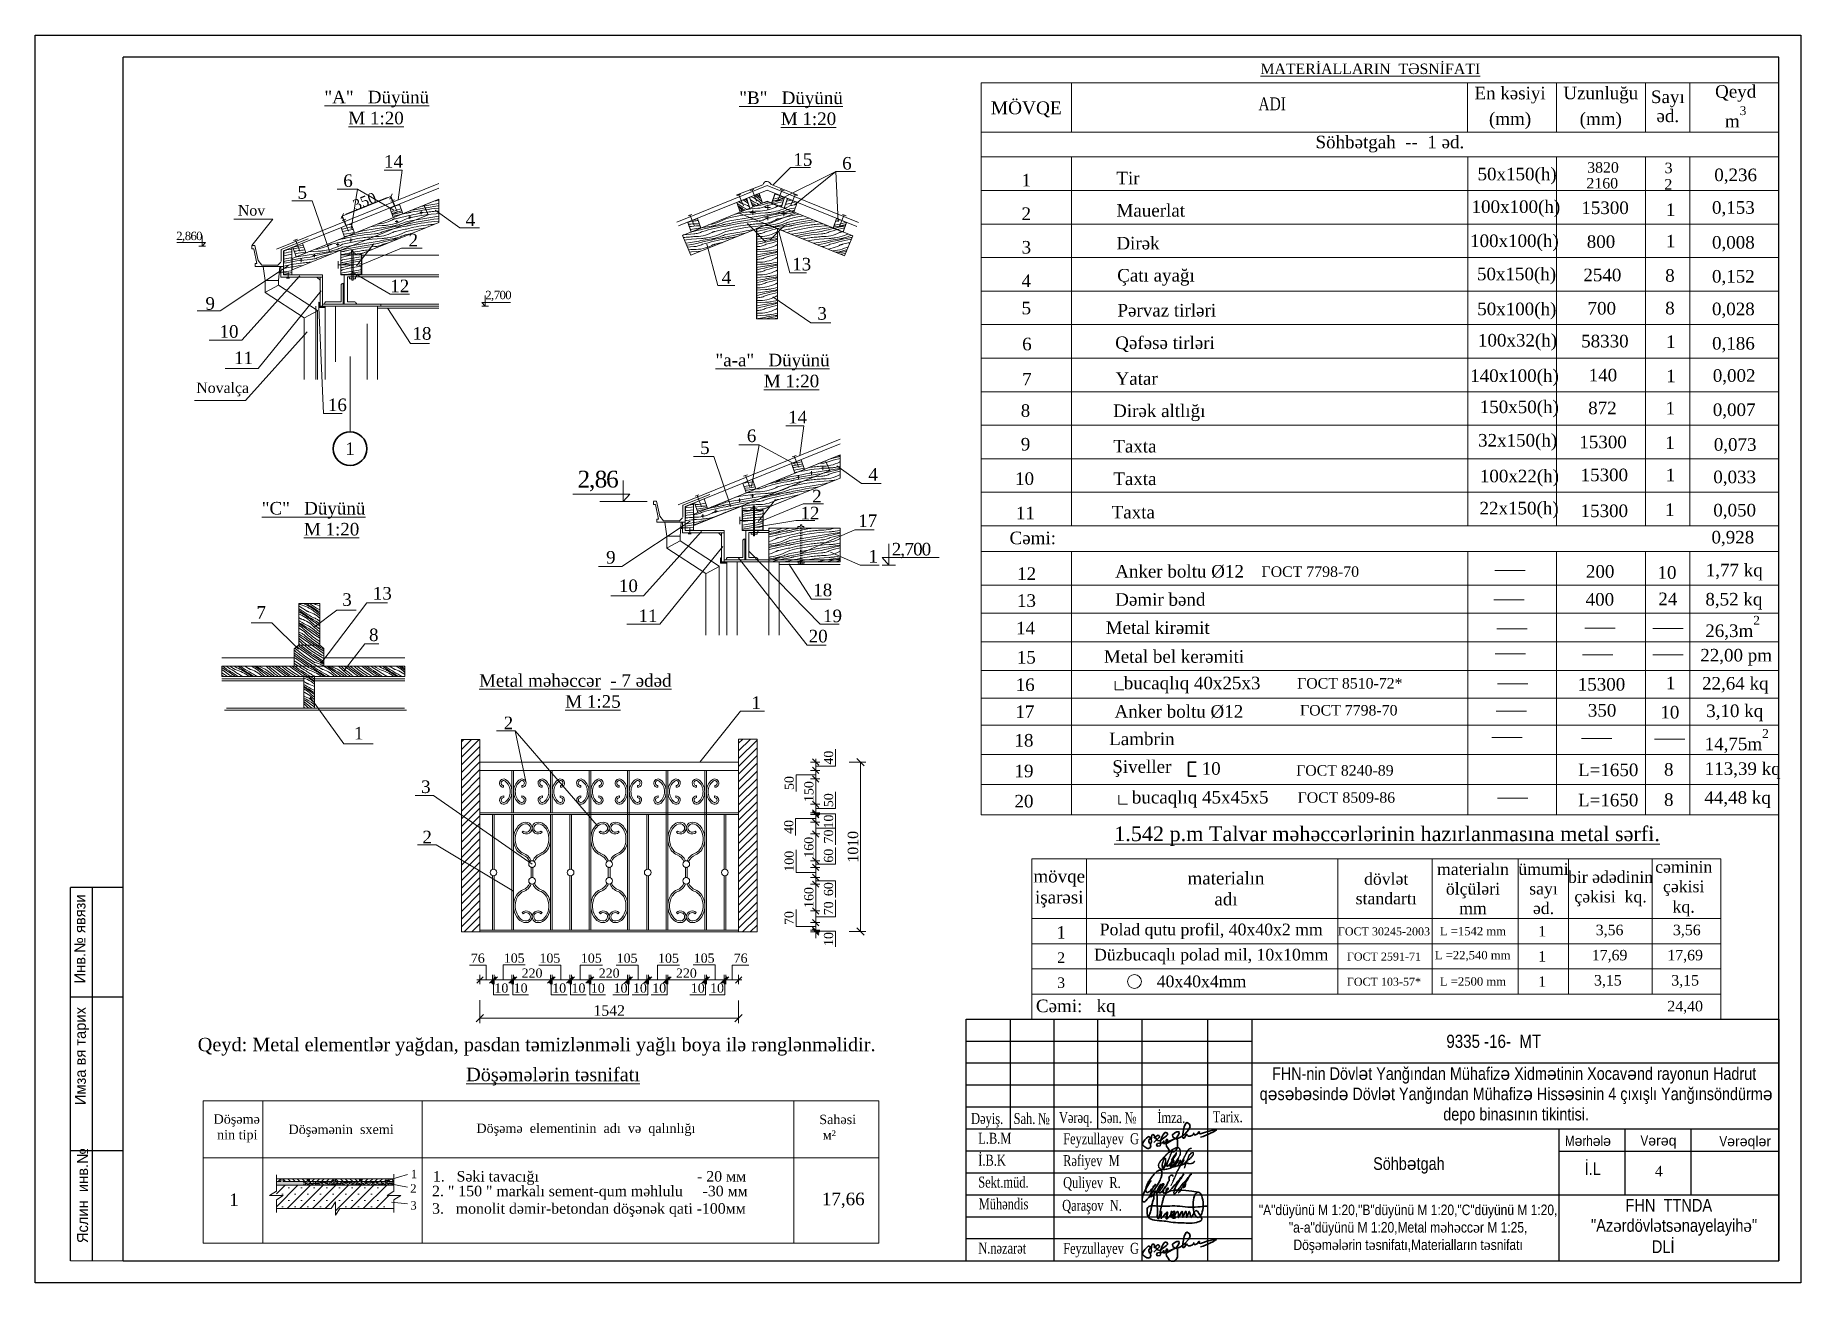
# Model space of a CAD drawing. Header units: millimetres. Extents: x 873544 to 1143527, y -837564 to -766512.
# Drawn here: x 1007601 to 1049720, y -796268 to -766512 of the extents above; entities that cross this region are included whole.
import ezdxf

# ---------------------------------------------------------------- set-up
doc = ezdxf.new("R2010")
doc.units = ezdxf.units.MM
for name, pattern in [('Przerywana', [2663.33, 1330, -1333.33]), ('Невидимая (копия)', [2000, 1500, -500]), ('Штриховая 2 (копия) (копия)', [60, 30, -30]), ('Штрихпунктирная', [6702.777624, 3527.777672, -1763.888836, 0, -1411.111116])]:
    doc.linetypes.add(name, pattern=pattern)
for name, color, linetype, lineweight in [('0_Ном._пера__7', 7, 'Continuous', 60), ('2D-чертеж - Общий_Ном_пера__101', 8, 'Continuous', 13), ('2D-чертеж - Общий_Ном_пера__123', 255, 'Continuous', 0), ('2D-чертеж - Общий_Ном_пера__124', 255, 'Continuous', 0), ('Balkonun metal mehecceri', 16, 'Continuous', 9), ('cədvəl xətti-15', 7, 'Continuous', 15), ('cədvəl xətti-25', 7, 'Continuous', 25), ('Dam konstruksiyası', 7, 'Continuous', 13), ('Dam konstrukstruksiyasi', 7, 'Continuous', 13), ('Him oxunun dairəsi', 240, 'Continuous', 30), ('Noval', 7, 'Continuous', 13), ('Parapet', 7, 'Continuous', 18), ('Qeyd xətti', 7, 'Continuous', 9), ('Seviyyenin shaquli isharesi', 7, 'Continuous', 9), ('stamp_Ном._пера__1', 7, 'Continuous', 5), ('TƏSNİFATLAR', 7, 'Continuous', 20), ('Xarici razm.', 10, 'Continuous', 9), ('Xarici razm.-1', 7, 'Continuous', 9), ('YAZI', 7, 'Continuous', 15), ('Yazı', 7, 'Continuous', 9), ('Yazı -1', 7, 'Continuous', 15), ('Yazı-1', 7, 'Continuous', 15), ('Yazı-2', 7, 'Continuous', 15), ('аракясмя_Ном_пера__7', 7, 'Continuous', 18), ('перегородка', 130, 'Continuous', 20), ('размер_Ном_пера__7', 7, 'Continuous', 18)]:
    doc.layers.add(name, color=color, linetype=linetype, lineweight=lineweight)
doc.layers.add('2D-чертеж - Общий_Ном_пера__102', color=254, linetype='Continuous', lineweight=13, true_color=0xcccccc)
doc.layers.add('Künc ştampının yazısı', color=7, linetype='Continuous')
doc.styles.add('400', font='times.ttf', dxfattribs={"width": 0.75, "height": 300})
doc.styles.add('CP_ATTR', font='A3TI(LA).TTF')
doc.styles.add('Segoe UI Light-07', font='segoeuil_0.ttf', dxfattribs={"width": 0.65})
doc.styles.get("Standard").update_dxf_attribs({"font": 'times.ttf'})
doc.styles.add('style5', font='times.ttf', dxfattribs={"height": 400})
doc.styles.add('style6', font='ARIALN.TTF', dxfattribs={"height": 300})
doc.styles.add('Times New  Roman', font='times.ttf')
doc.styles.add('Times New Roman', font='times.ttf', dxfattribs={"height": 300})
doc.linetypes.add('С изломами (копия)', pattern='A,0,[2,BESEDKA1.Shx,S=79.365079,R=0,X=0,Y=0],-10000,0', length=10000)
doc.dimstyles.new('Aec_Arch_M', dxfattribs={"dimscale": 100, "dimtxt": 2, "dimasz": 1.75, "dimexe": 1.25, "dimexo": 0, "dimgap": 0.5, "dimtad": 1, "dimdec": 0, "dimdsep": 46, "dimtxsty": 'Segoe UI Light-07', "dimblk": 'OBLIQUE', "dimcen": 2.5, "dimclrd": 256, "dimclre": 256, "dimclrt": 256, "dimadec": 0, "dimazin": 0, "dimtfac": 1, "dimtdec": 0, "dimtmove": 0, "dimatfit": 3, "dimldrblk": 'ARCHTICK', "dimfxl": 1, "dimlwd": -1, "dimlwe": -1, "dimarcsym": 0})
doc.dimstyles.new('СГЕНЕРИР_СТИЛЬ__8', dxfattribs={"dimtxt": 250, "dimasz": 95, "dimexe": 0.18, "dimexo": 0, "dimgap": 0.09, "dimtad": 1, "dimdec": 0, "dimzin": 0, "dimdsep": 46, "dimtxsty": 'Standard', "dimblk": 'ARROWHEAD_6', "dimblk1": 'ARROWHEAD_6', "dimblk2": 'ARROWHEAD_6', "dimcen": 0.09, "dimclrd": 7, "dimclre": 7, "dimclrt": 7, "dimadec": 0, "dimazin": 0, "dimtfac": 1, "dimtdec": 4, "dimtmove": 0, "dimatfit": 3, "dimfxl": 1, "dimtolj": 1, "dimtzin": 0, "dimarcsym": 0})
pattern_1 = [(45, (918570.5, -940056.67), (-57.72808, 57.72808), [])]
pattern_2 = [(135, (918570.5, -940056.67), (57.156516, 57.156516), [])]

msp = doc.modelspace()

# ---------------------------------------------------------------- texts
at = {"linetype": 'Continuous', "lineweight": 9}
for s, insert, char_height, attachment_point, style in [('{\\fTimes New Roman|b0|i0|c238|p18;\\LMATERİALLARIN  T\\fTimes New Roman|b0|i0|c204|p18;Ə\\fTimes New Roman|b0|i0|c238|p18;SNİFATI\\fTimes New Roman|b0|i0|c204|p18;     }', (1039451.9, -767312.8), 250, 5, 'Times New  Roman'), ('M{\\fTimes New Roman|b0|i0|c238|p18;ÖVQE}', (1031244.6, -768279.7), 305.376, 5, 'Times New  Roman'), ('{\\fSegoe UI Light|b0|i0|c0|p34;\\W0.8;   \\fTimes New Roman|b0|i0|c238|p18;ADI}', (1036986.2, -768147.1), 305.376, 5, 'Times New  Roman'), ('{\\fTimes New Roman|b0|i0|c238|p18;Söhbətgah}  --  {\\fTimes New Roman|b0|i0|c238|p18;1} {\\fTimes New Roman|b0|i0|c238|p18;əd}.', (1039918.7, -768907.1), 300, 2, 'Times New  Roman'), ('14', (1015920.1, -769519.9), 300, 4, 'Times New  Roman'), ('15', (1025686.4, -769477.9), 300, 4, 'Times New  Roman'), ('6', (1026851.2, -769566.3), 300, 4, 'Times New  Roman'), ('6', (1014948.4, -769981.8), 300, 4, 'Times New  Roman'), ('1', (1031131.3, -769967.7), 300, 4, 'Times New  Roman'), ('{\\fTimes New Roman|b0|i0|c238|p18;Tir}', (1033393.1, -769917.3), 300, 4, 'Times New  Roman'), ('50х150({\\fTimes New Roman|b0|i0|c238|p18;h})', (1042010.8, -769870), 300, 4, 'Times New Roman'), ('2160', (1044608.6, -770042), 250, 4, 'Times New  Roman'), ('3820', (1044626.1, -769666.2), 250, 4, 'Times New  Roman'), ('2', (1046469.2, -770066.9), 250, 4, 'Times New  Roman'), ('3', (1046474.9, -769678), 250, 4, 'Times New  Roman'), ('0{\\fTimes New Roman|b0|i0|c238|p18;,}236', (1047658.6, -769876.3), 300, 4, 'Times New  Roman'), ('5', (1013857, -770262.7), 300, 4, 'Times New  Roman'), ('Nov', (1012434.7, -770562.7), 250, 1, 'Times New  Roman'), ('4', (1017868.2, -770910.6), 300, 4, 'Times New  Roman'), ('2', (1031131.3, -770767.7), 300, 4, 'Times New  Roman'), ('{\\fTimes New Roman|b0|i0|c238|p18;Mauerlat}', (1033395.9, -770690.2), 300, 4, 'Times New  Roman'), ('100х100({\\fTimes New Roman|b0|i0|c238|p18;h})', (1041867.8, -770648.5), 300, 4, 'Times New  Roman'), ('15300', (1044486.2, -770628.2), 300, 4, 'Times New  Roman'), ('1', (1046504.9, -770671.7), 300, 4, 'Times New  Roman'), ('0{\\fTimes New Roman|b0|i0|c238|p18;,}153', (1047603.9, -770653.7), 300, 4, 'Times New  Roman'), ('2', (1016506, -771395.9), 300, 4, 'Times New  Roman'), ('3', (1031131.3, -771570.2), 300, 4, 'Times New  Roman'), ('{\\fTimes New Roman|b0|i0|c238|p18;Dirək}', (1033392.9, -771472.5), 300, 4, 'Times New  Roman'), ('100х100({\\fTimes New Roman|b0|i0|c238|p18;h})', (1041832.3, -771462.6), 300, 4, 'Times New  Roman'), ('800', (1044615.9, -771436.6), 300, 4, 'Times New  Roman'), ('1', (1046503.8, -771420), 300, 4, 'Times New  Roman'), ('0{\\fTimes New Roman|b0|i0|c238|p18;,}008', (1047603.9, -771486.3), 300, 4, 'Times New  Roman'), ('13', (1025658.8, -771973.1), 300, 4, 'Times New  Roman'), ('50х150({\\fTimes New Roman|b0|i0|c238|p18;h})', (1041996.8, -772254.2), 300, 4, 'Times New  Roman'), ('12', (1016068.7, -772491.1), 300, 4, 'Times New  Roman'), ('4', (1023976, -772286.5), 300, 4, 'Times New  Roman'), ('4', (1031131.3, -772367.7), 300, 4, 'Times New  Roman'), ('{\\fTimes New Roman|b0|i0|c238|p18;Çatı ayağı}', (1033412.9, -772286.5), 300, 4, 'Times New  Roman'), ('2540', (1044535.3, -772231.8), 300, 4, 'Times New  Roman'), ('8', (1046487.4, -772242.9), 300, 4, 'Times New  Roman'), ('0{\\fTimes New Roman|b0|i0|c238|p18;,}152', (1047603.9, -772295.9), 300, 4, 'Times New  Roman'), ('9', (1011660.2, -772911.4), 300, 4, 'Times New  Roman'), ('5', (1031131.3, -773020), 300, 4, 'Times New  Roman'), ('50х100({\\fTimes New Roman|b0|i0|c238|p18;h})', (1042002.8, -773087.9), 300, 4, 'Times New  Roman'), ('700', (1044635.1, -773026), 300, 4, 'Times New  Roman'), ('8', (1046487.4, -773021.3), 300, 4, 'Times New  Roman'), ('0{\\fTimes New Roman|b0|i0|c238|p18;,}028', (1047603.9, -773073.9), 300, 4, 'Times New  Roman'), ('3', (1026259.6, -773148.4), 300, 4, 'Times New  Roman'), ('{\\fTimes New Roman|b0|i0|c238|p18;Pərvaz tirləri}', (1033419.5, -773072.5), 300, 4, 'Times New  Roman'), ('10', (1011996.1, -773579.6), 300, 4, 'Times New  Roman'), ('18', (1016598.9, -773626), 300, 4, 'Times New  Roman'), ('6', (1031146.1, -773877.5), 300, 4, 'Times New  Roman'), ('{\\fTimes New Roman|b0|i0|c238|p18;Qəfəsə tirləri}', (1033365.3, -773882.8), 300, 4, 'Times New  Roman'), ('100х32({\\fTimes New Roman|b0|i0|c238|p18;h)}', (1042019.8, -773834.8), 300, 4, 'Times New  Roman'), ('58330', (1044482, -773809), 300, 4, 'Times New  Roman'), ('1', (1046508.1, -773819.7), 300, 4, 'Times New  Roman'), ('0{\\fTimes New Roman|b0|i0|c238|p18;,}186', (1047605.9, -773895.1), 300, 4, 'Times New  Roman'), ('11', (1012343.5, -774206.9), 300, 4, 'Times New  Roman'), ('7', (1031146.1, -774715.5), 300, 4, 'Times New  Roman'), ('Yatar', (1033372.7, -774701.8), 300, 4, 'Times New  Roman'), ('140х100({\\fTimes New Roman|b0|i0|c238|p18;h})', (1041835.2, -774680), 300, 4, 'Times New  Roman'), ('140', (1044661.7, -774620.1), 300, 4, 'Times New  Roman'), ('1', (1046512.7, -774637.2), 300, 4, 'Times New  Roman'), ('0{\\fTimes New Roman|b0|i0|c238|p18;,}002', (1047623.2, -774662.9), 300, 4, 'Times New  Roman'), ('Noval{\\fTimes New Roman|b0|i0|c238|p18;ça} ', (1011442.1, -774794.9), 250, 1, 'Times New  Roman'), ('16', (1014580.8, -775329.1), 300, 4, 'Times New  Roman'), ('8', (1031111.1, -775465.7), 300, 4, 'Times New  Roman'), ('Dir{\\fTimes New Roman|b0|i0|c238|p18;ə}k altl{\\fTimes New Roman|b0|i0|c238|p18;ığı}', (1033315.6, -775517.6), 300, 4, 'Times New  Roman'), ('150х50(h)', (1042063, -775424.4), 300, 4, 'Times New  Roman'), ('872', (1044650.2, -775403.1), 300, 4, 'Times New Roman'), ('1', (1046497.7, -775406.5), 300, 4, 'Times New  Roman'), ('0{\\fTimes New Roman|b0|i0|c238|p18;,}007', (1047623.2, -775479.3), 300, 4, 'Times New  Roman'), ('14', (1025560.9, -775621.7), 300, 4, 'Times New  Roman'), ('1', (1015110.5, -776373), 300, 5, 'Times New  Roman'), ('5', (1023461.9, -776352.6), 300, 4, 'Times New  Roman'), ('6', (1024576.8, -776067.6), 300, 4, 'Times New  Roman'), ('9', (1031111.8, -776268.5), 300, 4, 'Times New  Roman'), ('{\\fTimes New Roman|b0|i0|c238|p18;Taxta}', (1033319.3, -776315.9), 300, 4, 'Times New  Roman'), ('32х150({\\fTimes New Roman|b0|i0|c238|p18;h})', (1042023.2, -776220.4), 300, 4, 'Times New  Roman'), ('15300', (1044438.5, -776215.7), 300, 4, 'Times New  Roman'), ('1', (1046488.8, -776228.8), 300, 4, 'Times New  Roman'), ('0{\\fTimes New Roman|b0|i0|c238|p18;,}073', (1047647.2, -776307.7), 300, 4, 'Times New  Roman'), ('4', (1027476.9, -776986.1), 300, 4, 'Times New  Roman'), ('10', (1030976.2, -777089.8), 300, 4, 'Times New  Roman'), ('{\\fTimes New Roman|b0|i0|c238|p18;Taxta}', (1033319.3, -777092.7), 300, 4, 'Times New  Roman'), ('100х22({\\fTimes New Roman|b0|i0|c238|p18;h})', (1042066, -777074.3), 300, 4, 'Times New  Roman'), ('15300', (1044468.3, -777000.8), 300, 4, 'Times New  Roman'), ('1', (1046499.1, -777000.6), 300, 4, 'Times New  Roman'), ('0{\\fTimes New Roman|b0|i0|c238|p18;,}033', (1047635.1, -777082.3), 300, 4, 'Times New  Roman'), ('2', (1026135.7, -777504.8), 300, 4, 'Times New  Roman'), ('12', (1025856.9, -777908.8), 300, 4, 'Times New  Roman'), ('17', (1027234.5, -778092.8), 300, 4, 'Times New  Roman'), ('11', (1030995.7, -777906.8), 300, 4, 'Times New  Roman'), ('{\\fTimes New Roman|b0|i0|c238|p18;Taxta}', (1033280.5, -777888.9), 300, 4, 'Times New  Roman'), ('22х150({\\fTimes New Roman|b0|i0|c238|p18;h})', (1042057.7, -777839.4), 300, 4, 'Times New  Roman'), ('15300', (1044468.3, -777857.3), 300, 4, 'Times New  Roman'), ('1', (1046484.6, -777827.6), 300, 4, 'Times New  Roman'), ('0{\\fTimes New Roman|b0|i0|c238|p18;,}050', (1047635.1, -777874.7), 300, 4, 'Times New  Roman'), ('{\\fTimes New Roman|b0|i0|c238|p18;Cəmi}:', (1030844.6, -778504.8), 300, 4, 'Times New  Roman'), ('0,928', (1047592, -778519.7), 300, 4, 'Times New  Roman'), ('1', (1027478.9, -778939.2), 300, 4, 'Times New  Roman'), ('9', (1021218.9, -778966.2), 300, 4, 'Times New  Roman'), ('12', (1031026.2, -779353.5), 300, 4, 'Times New  Roman'), ('{\\fTimes New Roman|b0|i0|c238|p18;Anker boltu %%C12 }', (1033365.3, -779303.3), 300, 4, 'Times New  Roman'), ('200', (1044596.2, -779303.3), 300, 4, 'Times New  Roman'), ('10', (1046303.8, -779329.5), 300, 4, 'Times New  Roman'), ('1,77 kq', (1047455.1, -779318.6), 300, 4, 'Times New  Roman'), ('10', (1021524.9, -779645.8), 300, 4, 'Times New  Roman'), ('18', (1026161.6, -779745.9), 300, 4, 'Times New  Roman'), ('3', (1014923.5, -779974.6), 300, 4, 'Times New  Roman'), ('13', (1015652.3, -779824.9), 300, 4, 'Times New  Roman'), ('13', (1031021.6, -779998.1), 300, 4, 'Times New  Roman'), ('D{\\fTimes New Roman|b0|i0|c238|p18;ə}mir b{\\fTimes New Roman|b0|i0|c238|p18;ə}nd', (1033365.3, -779972.6), 300, 4, 'Times New  Roman'), ('400', (1044589.5, -779969.4), 300, 4, 'Times New  Roman'), ('24', (1046323.6, -779956.2), 300, 4, 'Times New  Roman'), ('8{\\fTimes New Roman|b0|i0|c238|p18;,}52 {\\fTimes New Roman|b0|i0|c238|p18;kq}', (1047446.2, -780012.5), 300, 4, 'Times New  Roman'), ('7', (1012878.3, -780279.1), 300, 4, 'Times New  Roman'), ('11', (1021991.8, -780359.2), 300, 4, 'Times New  Roman'), ('19', (1026394.2, -780363.7), 300, 4, 'Times New  Roman'), ('26{\\fTimes New Roman|b0|i0|c238|p18;,}3{\\fTimes New Roman|b0|i0|c238|p18;m\\A1;\\fTimes New Roman|b0|i0|c204|p18;\\H0.7x;\\S2^  ;}', (1047443.3, -780648.8), 300, 4, 'Times New  Roman'), ('8', (1015562.1, -780815.8), 300, 4, 'Times New  Roman'), ('{\\fTimes New Roman|b0|i0|c238|p18;20}', (1026052.4, -780846.4), 300, 4, 'Times New  Roman'), ('14', (1031000.7, -780652.3), 300, 4, 'Times New  Roman'), ('{\\fTimes New Roman|b0|i0|c238|p18;Metal kirəmit}', (1034378.9, -780643.3), 300, 5, 'Times New  Roman'), ('15', (1031018.3, -781351.3), 300, 4, 'Times New  Roman'), ('{\\fTimes New Roman|b0|i0|c238|p18;Metal bel kerəmiti}', (1034767.9, -781332.4), 300, 5, 'Times New  Roman'), ('22{\\fTimes New Roman|b0|i0|c238|p18;,}00 {\\fTimes New Roman|b0|i0|c238|p18;pm}', (1047324.5, -781348.4), 300, 4, 'Times New  Roman'), ('16', (1030991.2, -782004.8), 300, 4, 'Times New  Roman'), ('{\\fTimes New Roman|b0|i0|c238|p18;bucaqlıq }40х25х3 ', (1035199.9, -782011.4), 300, 5, 'Times New  Roman'), ('15300', (1044401.5, -781996.2), 300, 4, 'Times New  Roman'), ('1', (1046504.3, -781960.6), 300, 4, 'Times New  Roman'), ('22{\\fTimes New Roman|b0|i0|c238|p18;,}64 {\\fTimes New Roman|b0|i0|c238|p18;kq}', (1047366.7, -782019.1), 300, 4, 'Times New  Roman'), ('1', (1024685.6, -782431), 300, 4, 'Times New  Roman'), ('17', (1030984.4, -782648.5), 300, 4, 'Times New  Roman'), ('{\\fTimes New Roman|b0|i0|c238|p18;Anker boltu %%C12 }', (1033349.1, -782646.6), 300, 4, 'Times New  Roman'), ('350', (1044642.1, -782616.9), 300, 4, 'Times New  Roman'), ('10', (1046372, -782661.3), 300, 4, 'Times New  Roman'), ('3{\\fTimes New Roman|b0|i0|c238|p18;,}10 {\\fTimes New Roman|b0|i0|c238|p18;kq}', (1047465.7, -782674.6), 300, 4, 'Times New  Roman'), ('2', (1018775.7, -782915.7), 300, 4, 'Times New  Roman'), ('1', (1015203.1, -783160), 300, 4, 'Times New  Roman'), ('18', (1030962, -783330.8), 300, 4, 'Times New  Roman'), ('{\\fTimes New Roman|b0|i0|c238|p18;Lambrin}', (1034001.3, -783297.5), 300, 5, 'Times New  Roman'), ('14{\\fTimes New Roman|b0|i0|c238|p18;,}75{\\fTimes New Roman|b0|i0|c238|p18;m\\A1;\\fTimes New Roman|b0|i0|c204|p18;\\H0.7x;\\S2^  ;}', (1047429.2, -783348.5), 300, 4, 'Times New  Roman'), ('{\\fTimes New Roman|b0|i0|c238|p18;Şive}ll{\\fTimes New Roman|b0|i0|c238|p18;er}', (1034001.3, -784004.6), 300, 5, 'Times New  Roman'), ('113{\\fTimes New Roman|b0|i0|c238|p18;,}39 kq', (1047429.2, -784054), 300, 4, 'Times New  Roman'), ('19', (1030962.1, -784063.4), 300, 4, 'Times New  Roman'), ('10', (1035655.4, -784004.6), 300, 5, 'Times New  Roman'), ('L=1650', (1044408.1, -784037.2), 300, 4, 'Times New  Roman'), ('8', (1046459, -784025.4), 300, 4, 'Times New  Roman'), ('3', (1016805.2, -784439.2), 300, 4, 'Times New  Roman'), ('{\\fTimes New Roman|b0|i0|c238|p18;20}', (1030962.1, -784784.2), 300, 4, 'Times New  Roman'), ('{\\fTimes New Roman|b0|i0|c238|p18;bucaqlıq 45}х{\\fTimes New Roman|b0|i0|c238|p18;45}х{\\fTimes New Roman|b0|i0|c238|p18;5} ', (1035393.2, -784735.9), 300, 5, 'Times New  Roman'), ('L=1650', (1044408.1, -784757.9), 300, 4, 'Times New  Roman'), ('8', (1046459, -784746.1), 300, 4, 'Times New  Roman'), ('44,48 kq', (1047421.4, -784743.7), 300, 4, 'Times New  Roman'), ('2', (1016835.9, -785637.4), 300, 4, 'Times New  Roman'), ('40х40х4mm ', (1035424.3, -789082.3), 280, 5, 'Times New  Roman'), ('{\\fTimes New Roman|b0|i0|c238|p18;Qeyd: Metal elementlər yağdan, pasdan təmizlənməli yağlı boya ilə rənglənməlidir}.', (1019562, -790639.2), 320, 5, 'style5')]:
    msp.add_mtext(s, dxfattribs=dict(at, insert=insert, char_height=char_height, attachment_point=attachment_point, style=style))
at = {"linetype": 'Continuous', "lineweight": 9, "char_height": 300, "attachment_point": 5, "style": 'Times New  Roman'}
for s, insert, line_spacing_factor in [('{\\fTimes New Roman|b0|i0|c238|p18;En kəsiyi}\\P({\\fTimes New Roman|b0|i0|c238|p18;mm})', (1042786.3, -768244.3), 1.221885), ('{\\fTimes New Roman|b0|i0|c238|p18;Uzunluğu}\\P({\\fTimes New Roman|b0|i0|c238|p18;mm})', (1044950.3, -768244.7), 1.229312), ('{\\fTimes New Roman|b0|i0|c238|p18;Sayı}\\P{\\fTimes New Roman|b0|i0|c238|p18;əd}.', (1046549.6, -768209), 0.908112), ('{\\fTimes New Roman|b0|i0|c238|p18;Qeyd}\\P{\\fTimes New Roman|b0|i0|c238|p18;m\\A1;\\fTimes New Roman|b0|i0|c204|p18;\\H0.7x;\\S3^  ;}', (1048167.8, -768204.2), 1.00824)]:
    msp.add_mtext(s, dxfattribs=dict(at, insert=insert, line_spacing_factor=line_spacing_factor))
at = {"layer": 'Künc ştampının yazısı', "insert": (1046288.6, -793606.1), "char_height": 250, "attachment_point": 5, "style": 'Times New  Roman'}
msp.add_mtext('{\\fTimes New Roman|b0|i0|c238|p18; 4}', dxfattribs=at)
at = {"layer": 'Künc ştampının yazısı', "lineweight": 9, "insert": (1040354.2, -794985.8), "char_height": 250, "attachment_point": 5, "style": 'style6'}
msp.add_mtext('"A"d{\\fArial Narrow|b0|i0|c238|p34;ü}y{\\fArial Narrow|b0|i0|c238|p34;ü}n{\\fArial Narrow|b0|i0|c238|p34;ü M 1}:{\\fArial Narrow|b0|i0|c238|p34;20,}"B"d{\\fArial Narrow|b0|i0|c238|p34;ü}y{\\fArial Narrow|b0|i0|c238|p34;ü}n{\\fArial Narrow|b0|i0|c238|p34;ü M 1}:{\\fArial Narrow|b0|i0|c238|p34;20,}"C"d{\\fArial Narrow|b0|i0|c238|p34;ü}y{\\fArial Narrow|b0|i0|c238|p34;ü}n{\\fArial Narrow|b0|i0|c238|p34;ü M 1}:{\\fArial Narrow|b0|i0|c238|p34;20,\\P}"a-a"d{\\fArial Narrow|b0|i0|c238|p34;ü}y{\\fArial Narrow|b0|i0|c238|p34;ü}n{\\fArial Narrow|b0|i0|c238|p34;ü M 1}:{\\fArial Narrow|b0|i0|c238|p34;20,}Metal m{\\fTimes New Roman|b0|i0|c238|p18;ə}h{\\fTimes New Roman|b0|i0|c238|p18;ə}cc{\\fTimes New Roman|b0|i0|c238|p18;ə}r{\\fArial Narrow|b0|i0|c238|p34; M 1}:{\\fArial Narrow|b0|i0|c238|p34;25,\\PDöş\\fTimes New Roman|b0|i0|c238|p18;ə\\fArial Narrow|b0|i0|c238|p34;m\\fTimes New Roman|b0|i0|c238|p18;ə\\fArial Narrow|b0|i0|c238|p34;l\\fTimes New Roman|b0|i0|c238|p18;ə\\fArial Narrow|b0|i0|c238|p34;rin t\\fTimes New Roman|b0|i0|c238|p18;ə\\fArial Narrow|b0|i0|c238|p34;snifatı,Materialların t\\fTimes New Roman|b0|i0|c238|p18;ə\\fArial Narrow|b0|i0|c238|p34;snifatı}', dxfattribs=at)
at = {"layer": 'Parapet', "linetype": 'Continuous', "char_height": 200, "attachment_point": 7, "style": 'Times New  Roman'}
for s, insert in [('2', (1016545.5, -794120.2)), ('1', (1016562.4, -793775)), ('3', (1016548.9, -794527.5))]:
    msp.add_mtext(s, dxfattribs=dict(at, insert=insert))
at = {"layer": 'YAZI', "linetype": 'Continuous', "attachment_point": 7, "style": 'Times New  Roman'}
for s, insert, char_height in [('{\\fTimes New Roman|b0|i0|c238|p18;\\LDöşəmələrin təsnifatı\\fTimes New Roman|b0|i0|c204|p18;   }', (1017879.8, -791565.3), 320), ('{\\fTimes New Roman|b0|i0|c238|p18;Döşəmə\\P} {\\fTimes New Roman|b0|i0|c238|p18;nin tipi}', (1011853.2, -792920.8), 223.25), ('Sа{\\fTimes New Roman|b0|i0|c238|p18;hə}si\\P м²', (1026303.5, -792857.2), 223.25), ('{\\fTimes New Roman|b0|i0|c238|p18;Döşəmənin  sxemi}', (1013641.9, -792794.1), 223.25), ('{\\fTimes New Roman|b0|i0|c238|p18;Döşəmə  elementinin  adı  və  qalınlığı }', (1018124.1, -792770.2), 223.25), ('1. {\\fTimes New Roman|b0|i0|c238|p18;  Səki tavacığı}                           {\\fTimes New Roman|b0|i0|c238|p18;        }     - {\\fTimes New Roman|b0|i0|c238|p18;2}0 мм', (1017086.2, -793938.3), 250), ('1', (1012228.2, -794438.5), 300), ('17,66', (1026367.8, -794490.6), 300)]:
    msp.add_mtext(s, dxfattribs=dict(at, insert=insert, char_height=char_height))
at = {"layer": 'YAZI', "insert": (1017066.7, -794704.4), "char_height": 250, "attachment_point": 7, "style": 'Times New  Roman'}
msp.add_mtext('{\\fTimes New Roman|b0|i0|c238|p18;2}. " 150 " markalı sement-qum məhlulu     -30 мм{\\fTimes New Roman|b0|i0|c238|p18;\\P3.   monolit dəmir-beton}dan {\\fTimes New Roman|b0|i0|c238|p18;döşənək qati -100}мм', dxfattribs=at)
at = {"layer": 'Yazı', "color": 1, "attachment_point": 5}
for s, insert, char_height, style in [('{\\fTimes New Roman|b0|i0|c238|p18;\\C256;          \\fTimes New Roman|b0|i0|c204|p18;ГОСТ 7798-70}', (1037548.2, -779308.7), 250, 'Times New  Roman'), ('{\\fTimes New Roman|b0|i0|c238|p18;\\C256;             \\H0.83333x; \\fTimes New Roman|b0|i0|c204|p18;ГОСТ 8510-72*}', (1038179.7, -781971.6), 300, 'Times New Roman'), ('{\\fTimes New Roman|b0|i0|c238|p18;\\C256;                                      \\fTimes New Roman|b0|i0|c204|p18;ГОСТ 7798-70}', (1037144.6, -782614.3), 250, 'Times New  Roman'), ('{\\fTimes New Roman|b0|i0|c238|p18;\\C256;              \\fTimes New Roman|b0|i0|c204|p18;ГОСТ 8240-89}', (1038183.6, -784050.1), 250, 'Times New  Roman'), ('{\\C256;ГОСТ 85\\fTimes New Roman|b0|i0|c238|p18;09\\fTimes New Roman|b0|i0|c204|p18;-\\fTimes New Roman|b0|i0|c238|p18;86}', (1038880.3, -784696.1), 250, 'Times New  Roman'), ('{\\C256;ГОСТ \\fTimes New Roman|b0|i0|c238|p18;30245-2003}', (1039777.8, -787889.7), 190, 'Times New  Roman'), ('{\\C256;ГОСТ 2591-71}', (1039777.8, -788489.7), 190, 'Times New  Roman'), ('{\\C256;ГОСТ 103-57*}', (1039777.8, -789089.7), 190, 'Times New  Roman')]:
    msp.add_mtext(s, dxfattribs=dict(at, insert=insert, char_height=char_height, style=style))
at = {"layer": 'Yazı', "attachment_point": 5, "style": 'Times New  Roman'}
for s, insert, char_height in [('{\\fTimes New Roman|b0|i0|c238|p18;\\L1.542 p.m Talvar məhəccərlərinin hazırlanmasına metal sərfi.}', (1039850.7, -785616.4), 350), ('{\\fTimes New Roman|b0|i0|c238|p18;Polad qutu profil, }40x40x2{\\fTimes New Roman|b0|i0|c238|p18; mm}', (1035657, -787887.9), 280), ('{\\fTimes New Roman|b0|i0|c238|p18;L} {\\fTimes New Roman|b0|i0|c238|p18;=1542 mm}', (1041900.8, -787883.5), 200), ('{\\fTimes New Roman|b0|i0|c238|p18;1}', (1043553.8, -787883.5), 250), ('{\\fTimes New Roman|b0|i0|c238|p18;Düzbucaqlı polad mil, 1}0х{\\fTimes New Roman|b0|i0|c238|p18;10mm}', (1035657, -788487.9), 280), ('{\\fTimes New Roman|b0|i0|c238|p18;L} {\\fTimes New Roman|b0|i0|c238|p18;=22,540 mm}', (1041893.6, -788478.4), 200), ('1', (1043553.8, -788483.5), 250), ('{\\fTimes New Roman|b0|i0|c238|p18;L} {\\fTimes New Roman|b0|i0|c238|p18;=2500 mm}', (1041900.8, -789083.5), 200), ('{\\fTimes New Roman|b0|i0|c238|p18;1}', (1043553.8, -789083.5), 250)]:
    msp.add_mtext(s, dxfattribs=dict(at, insert=insert, char_height=char_height))
at = {"layer": 'Yazı', "color": 2, "char_height": 250, "attachment_point": 5, "style": 'Times New  Roman'}
for s, insert in [('{\\C256;3\\fTimes New Roman|b0|i0|c238|p18;,56}', (1045160.8, -787883.5)), ('{\\C256;3\\fTimes New Roman|b0|i0|c238|p18;,56}', (1047003.5, -787883.5)), ('{\\fTimes New Roman|b0|i0|c238|p18;\\C256;17,69}', (1045160.8, -788483.5)), ('{\\fTimes New Roman|b0|i0|c238|p18;\\C256;17,69}', (1046963.2, -788483.5)), ('{\\fTimes New Roman|b0|i0|c238|p18;\\C256;3,15}', (1045119.8, -789083.5)), ('{\\fTimes New Roman|b0|i0|c238|p18;\\C256;3,15}', (1046963.7, -789083.5)), ('{\\fTimes New Roman|b0|i0|c238|p18;\\C256;24,40}', (1046963.7, -789700.4))]:
    msp.add_mtext(s, dxfattribs=dict(at, insert=insert))
at = {"layer": 'Yazı -1', "color": 5, "linetype": 'Continuous', "lineweight": 15, "char_height": 300, "attachment_point": 7}
for s, insert, style in [('\\pi-1205.8;{\\L"А"   D\\fTimes New Roman|b0|i0|c238|p18;üyünü\\fTimes New Roman|b0|i0|c204|p18;\\P\\pi-634.5;\\C1;М 1:20}', (1015703.7, -768642.1), 'Times New  Roman'), ('\\pi-990.84;{\\L"B"   Düyünü\\P\\pi0;\\C1;М 1:20}', (1025386.4, -768658.4), 'Times New  Roman'), ('\\pi-1153.2;{\\L"a-a"   D\\fTimes New Roman|b0|i0|c238|p18;üyünü\\fTimes New Roman|b0|i0|c204|p18;\\P\\pi0;\\C1;М 1:20}', (1024981.7, -774915.5), 'Times New  Roman'), ('\\pi-1005.7;{\\L"C"   D\\fTimes New Roman|b0|i0|c238|p18;üyünü\\fTimes New Roman|b0|i0|c204|p18;\\P\\pi0;\\C1;М 1:20}', (1014008.4, -778450), 'Times New Roman'), ('\\pi-2056.4;{\\LMetal m\\fTimes New Roman|b0|i0|c238|p18;əhəccər  - 7 ədəd\\fTimes New Roman|b0|i0|c204|p18;\\P\\pi0;\\C1;М 1:25}', (1020244.6, -782559.5), 'Times New  Roman')]:
    msp.add_mtext(s, dxfattribs=dict(at, insert=insert, style=style))
at = {"layer": 'Yazı-1', "attachment_point": 5, "style": 'Times New  Roman'}
for s, insert, char_height in [('materialın\\Pölçüləri  {\\fTimes New Roman|b0|i0|c238|p18;\\P}mm', (1041900.8, -786870.4), 280), ('ümumi\\Psayı\\Pəd.', (1043583.9, -786870.4), 280), ('{\\H0.93333x;cəminin\\Pçəkisi  \\fTimes New Roman|b0|i0|c238|p18;\\P\\fTimes New Roman|b0|i0|c204|p18;kq}.', (1046929.1, -786870.4), 300), ('mövqe\\Pişarəsi', (1032030.3, -786870.4), 300), ('materialın\\Padı', (1036008.5, -786870.4), 300), (' dövlət\\P standartı', (1039777.8, -786870.4), 280), ('bir ədədinin\\Pçəkisi  kq.', (1045184, -786870.4), 280), ('\\pxsm0.9;{\\fTimes New Roman|b0|i0|c238|p18;1}', (1032075.4, -787913.6), 300), ('\\pxsm0.9;{\\fTimes New Roman|b0|i0|c238|p18;2}', (1032075.4, -788513.6), 250), ('\\pxsm0.9;{\\fTimes New Roman|b0|i0|c238|p18;3}', (1032075.4, -789113.6), 250), ('C{\\fTimes New Roman|b0|i0|c238|p18;əmi}:{\\fTimes New Roman|b0|i0|c238|p18;   kq}', (1032423.7, -789713.7), 300)]:
    msp.add_mtext(s, dxfattribs=dict(at, insert=insert, char_height=char_height))
at = {"layer": 'Yazı-2', "attachment_point": 5}
for s, insert, char_height, style in [('{\\T0.9;2\\fTimes New Roman|b0|i0|c238|p18;,\\fTimes New Roman|b0|i0|c204|p18;860}', (1011268.8, -771321.1), 200, 'Times New  Roman'), ('{\\T0.9;2\\fTimes New Roman|b0|i0|c238|p18;,\\fTimes New Roman|b0|i0|c204|p18;7\\fTimes New Roman|b0|i0|c238|p18;0\\fTimes New Roman|b0|i0|c204|p18;0}', (1018642.5, -772730.2), 200, 'Times New Roman'), ('{\\T0.9;2\\fTimes New Roman|b0|i0|c238|p18;,\\fTimes New Roman|b0|i0|c204|p18;86}', (1021013.6, -777146.3), 400, 'Times New  Roman'), ('{\\T0.9;2\\fTimes New Roman|b0|i0|c238|p18;,\\fTimes New Roman|b0|i0|c204|p18;700}', (1028493.1, -778804.9), 300, 'Times New  Roman')]:
    msp.add_mtext(s, dxfattribs=dict(at, insert=insert, char_height=char_height, style=style))

# ---------------------------------------------------------------- blocks, each defined once
blk = doc.blocks.new('*X48')
at = {"layer": '2D-чертеж - Общий_Ном_пера__102', "linetype": 'Continuous'}
for p, q in [((-315506, -9246), (-315501, -9245)), ((-315501, -9245), (-315489, -9243)), ((-315352, -9269), (-315234, -9245)), ((-315234, -9245), (-315217, -9242)), ((-315468, -9601), (-315511, -9624)), ((-315496, -9684), (-315511, -9690)), ((-315510, -9552), (-315501, -9550)), ((-315509, -9480), (-315468, -9472)), ((-315496, -9379), (-315508, -9383)), ((-315508, -9437), (-315502, -9436)), ((-315468, -9296), (-315507, -9317)), ((-315502, -9436), (-315491, -9433)), ((-315501, -9550), (-315468, -9543)), ((-315468, -9367), (-315496, -9379)), ((-315468, -9672), (-315496, -9684)), ((-315491, -9433), (-315479, -9431)), ((-315479, -9431), (-315468, -9428)), ((-315468, -9296), (-315352, -9269)), ((-315468, -9367), (-315371, -9351)), ((-315468, -9428), (-315375, -9408)), ((-315468, -9472), (-315454, -9469)), ((-315468, -9543), (-315409, -9528)), ((-315468, -9601), (-315352, -9574)), ((-315468, -9672), (-315371, -9655)), ((-315454, -9469), (-315441, -9466)), ((-315441, -9466), (-315427, -9463)), ((-315427, -9463), (-315414, -9460)), ((-315414, -9460), (-315400, -9457)), ((-315409, -9528), (-315351, -9514)), ((-315400, -9457), (-315387, -9454)), ((-315387, -9454), (-315373, -9452)), ((-315375, -9408), (-315281, -9389)), ((-315373, -9452), (-315359, -9449)), ((-315371, -9351), (-315274, -9334)), ((-315371, -9655), (-315274, -9639)), ((-315359, -9449), (-315278, -9433)), ((-315352, -9574), (-315234, -9550)), ((-315351, -9514), (-315292, -9501)), ((-315292, -9501), (-315233, -9489)), ((-315281, -9389), (-315188, -9371)), ((-315281, -9694), (-315188, -9676)), ((-315278, -9433), (-315197, -9418)), ((-315274, -9334), (-315177, -9318)), ((-315274, -9639), (-315177, -9623)), ((-315234, -9550), (-315117, -9528)), ((-315233, -9489), (-315173, -9478)), ((-315197, -9418), (-315116, -9404)), ((-315188, -9371), (-315094, -9354)), ((-315188, -9676), (-315094, -9659)), ((-315177, -9318), (-315080, -9301)), ((-315177, -9623), (-315080, -9606)), ((-315173, -9478), (-315114, -9467)), ((-315117, -9528), (-315017, -9513)), ((-315116, -9404), (-315034, -9391)), ((-315114, -9467), (-315054, -9457)), ((-315094, -9354), (-315014, -9341)), ((-315094, -9659), (-315020, -9647)), ((-315080, -9301), (-315013, -9290)), ((-315080, -9606), (-315019, -9596)), ((-315054, -9457), (-315016, -9452)), ((-315034, -9391), (-315015, -9389)), ((-315379, -9714), (-315375, -9713)), ((-315375, -9713), (-315281, -9694)), ((-315134, -9712), (-315116, -9709)), ((-315116, -9709), (-315034, -9696)), ((-315034, -9696), (-315021, -9694))]:
    blk.add_line(p, q, dxfattribs=at)
blk = doc.blocks.new('Штриховка_20')
at = {"layer": '2D-чертеж - Общий_Ном_пера__124', "linetype": 'Continuous'}
for p, q in [((-315506, -9243), (-315512, -9715)), ((-315012, -9241), (-315506, -9243)), ((-315021, -9711), (-315012, -9241)), ((-315512, -9715), (-315021, -9711))]:
    blk.add_line(p, q, dxfattribs=at)
at = {"layer": '2D-чертеж - Общий_Ном_пера__102', "linetype": 'Continuous'}
blk.add_blockref('*X48', (0, 0), dxfattribs=at)
blk = doc.blocks.new('*X50')
at = {"layer": '2D-чертеж - Общий_Ном_пера__102', "linetype": 'Continuous'}
for p, q in [((-316870, -9268), (-316758, -9245)), ((-316869, -9208), (-316816, -9196)), ((-316816, -9196), (-316757, -9184)), ((-316812, -9130), (-316802, -9128)), ((-316802, -9128), (-316721, -9113)), ((-316758, -9245), (-316674, -9230)), ((-316757, -9184), (-316697, -9173)), ((-316721, -9113), (-316674, -9105)), ((-316697, -9173), (-316674, -9169)), ((-316873, -9652), (-316798, -9639)), ((-316872, -9514), (-316816, -9501)), ((-316872, -9574), (-316758, -9550)), ((-316871, -9403), (-316805, -9389)), ((-316871, -9446), (-316802, -9433)), ((-316870, -9346), (-316798, -9334)), ((-316816, -9501), (-316757, -9489)), ((-316805, -9389), (-316712, -9371)), ((-316805, -9694), (-316712, -9676)), ((-316802, -9433), (-316721, -9418)), ((-316798, -9334), (-316701, -9318)), ((-316798, -9639), (-316701, -9623)), ((-316758, -9550), (-316674, -9534)), ((-316757, -9489), (-316697, -9478)), ((-316721, -9418), (-316674, -9410)), ((-316712, -9371), (-316674, -9365)), ((-316712, -9676), (-316674, -9669)), ((-316701, -9318), (-316674, -9313)), ((-316701, -9623), (-316674, -9618)), ((-316697, -9478), (-316674, -9473)), ((-316874, -9708), (-316805, -9694)), ((-316679, -9716), (-316674, -9715))]:
    blk.add_line(p, q, dxfattribs=at)
blk = doc.blocks.new('Штриховка_21')
at = {"layer": '2D-чертеж - Общий_Ном_пера__124', "linetype": 'Continuous'}
for p, q in [((-316868, -9153), (-316874, -9719)), ((-316674, -9073), (-316868, -9153)), ((-316674, -9715), (-316674, -9073)), ((-316874, -9719), (-316674, -9715))]:
    blk.add_line(p, q, dxfattribs=at)
at = {"layer": '2D-чертеж - Общий_Ном_пера__102', "linetype": 'Continuous'}
blk.add_blockref('*X50', (0, 0), dxfattribs=at)
blk = doc.blocks.new('*X54')
at = {"layer": '2D-чертеж - Общий_Ном_пера__101', "linetype": 'Continuous'}
for p, q in [((-316601, -19298), (-316619, -19283)), ((-316603, -19363), (-316619, -19350)), ((-316602, -19238), (-316603, -19237)), ((-316551, -19403), (-316603, -19363)), ((-316527, -19298), (-316602, -19238)), ((-316579, -19316), (-316601, -19298)), ((-316556, -19335), (-316579, -19316)), ((-316543, -19210), (-316558, -19199)), ((-316534, -19353), (-316556, -19335)), ((-316479, -19256), (-316543, -19210)), ((-316511, -19371), (-316534, -19353)), ((-316451, -19356), (-316527, -19298)), ((-316498, -19191), (-316525, -19171)), ((-316488, -19388), (-316511, -19371)), ((-316437, -19236), (-316498, -19191)), ((-316414, -19302), (-316479, -19256)), ((-316431, -19190), (-316467, -19161)), ((-316374, -19412), (-316451, -19356)), ((-316375, -19281), (-316437, -19236)), ((-316378, -19231), (-316431, -19190)), ((-316350, -19347), (-316414, -19302)), ((-316384, -19162), (-316385, -19161)), ((-316361, -19180), (-316384, -19162)), ((-316326, -19271), (-316378, -19231)), ((-316313, -19325), (-316375, -19281)), ((-316338, -19198), (-316361, -19180)), ((-316286, -19393), (-316350, -19347)), ((-316315, -19216), (-316338, -19198)), ((-316272, -19310), (-316326, -19271)), ((-316277, -19245), (-316315, -19216)), ((-316250, -19369), (-316313, -19325)), ((-316278, -19184), (-316308, -19161)), ((-316201, -19240), (-316278, -19184)), ((-316237, -19273), (-316277, -19245)), ((-316218, -19348), (-316272, -19310)), ((-316187, -19412), (-316250, -19369)), ((-316198, -19301), (-316237, -19273)), ((-316164, -19385), (-316218, -19348)), ((-316122, -19294), (-316201, -19240)), ((-316158, -19328), (-316198, -19301)), ((-316178, -19175), (-316197, -19161)), ((-316114, -19221), (-316178, -19175)), ((-316118, -19354), (-316158, -19328)), ((-316078, -19196), (-316128, -19161)), ((-316042, -19347), (-316122, -19294)), ((-316077, -19380), (-316118, -19354)), ((-316050, -19266), (-316114, -19221)), ((-316014, -19239), (-316078, -19196)), ((-316046, -19175), (-316066, -19161)), ((-315986, -19312), (-316050, -19266)), ((-315991, -19213), (-316046, -19175)), ((-315961, -19397), (-316042, -19347)), ((-315951, -19281), (-316014, -19239)), ((-315937, -19250), (-315991, -19213)), ((-315921, -19357), (-315986, -19312)), ((-315916, -19304), (-315951, -19281)), ((-315927, -19256), (-315937, -19250)), ((-315918, -19262), (-315927, -19256)), ((-315921, -19357), (-315916, -19360)), ((-315916, -19263), (-315918, -19262)), ((-316609, -19409), (-316619, -19401)), ((-316587, -19474), (-316619, -19451)), ((-316546, -19585), (-316619, -19531)), ((-316582, -19618), (-316619, -19591)), ((-316617, -19654), (-316619, -19653)), ((-316609, -19660), (-316617, -19654)), ((-316547, -19453), (-316609, -19409)), ((-316523, -19520), (-316587, -19474)), ((-316543, -19646), (-316582, -19618)), ((-316498, -19443), (-316551, -19403)), ((-316485, -19498), (-316547, -19453)), ((-316467, -19639), (-316546, -19585)), ((-316521, -19660), (-316543, -19646)), ((-316459, -19566), (-316523, -19520)), ((-316445, -19482), (-316498, -19443)), ((-316449, -19417), (-316488, -19388)), ((-316422, -19541), (-316485, -19498)), ((-316435, -19660), (-316467, -19639)), ((-316395, -19611), (-316459, -19566)), ((-316410, -19445), (-316449, -19417)), ((-316391, -19520), (-316445, -19482)), ((-316359, -19584), (-316422, -19541)), ((-316370, -19473), (-316410, -19445)), ((-316330, -19657), (-316395, -19611)), ((-316336, -19558), (-316391, -19520)), ((-316295, -19467), (-316374, -19412)), ((-316330, -19500), (-316370, -19473)), ((-316296, -19626), (-316359, -19584)), ((-316281, -19595), (-316336, -19558)), ((-316290, -19527), (-316330, -19500)), ((-316326, -19660), (-316330, -19657)), ((-316243, -19660), (-316296, -19626)), ((-316215, -19519), (-316295, -19467)), ((-316249, -19553), (-316290, -19527)), ((-316222, -19439), (-316286, -19393)), ((-316272, -19601), (-316281, -19595)), ((-316263, -19607), (-316272, -19601)), ((-316254, -19613), (-316263, -19607)), ((-316244, -19619), (-316254, -19613)), ((-316208, -19578), (-316249, -19553)), ((-316235, -19625), (-316244, -19619)), ((-316226, -19631), (-316235, -19625)), ((-316216, -19637), (-316226, -19631)), ((-316158, -19484), (-316222, -19439)), ((-316207, -19643), (-316216, -19637)), ((-316134, -19570), (-316215, -19519)), ((-316167, -19603), (-316208, -19578)), ((-316182, -19660), (-316207, -19643)), ((-316123, -19454), (-316187, -19412)), ((-316144, -19617), (-316167, -19603)), ((-316109, -19422), (-316164, -19385)), ((-316094, -19530), (-316158, -19484)), ((-316122, -19632), (-316144, -19617)), ((-316134, -19570), (-316089, -19584)), ((-316059, -19495), (-316123, -19454)), ((-316100, -19647), (-316122, -19632)), ((-316100, -19428), (-316109, -19422)), ((-316090, -19434), (-316100, -19428)), ((-316079, -19660), (-316100, -19647)), ((-316094, -19530), (-316071, -19539)), ((-316081, -19440), (-316090, -19434)), ((-316089, -19584), (-316044, -19599)), ((-316072, -19446), (-316081, -19440)), ((-316036, -19405), (-316077, -19380)), ((-316062, -19452), (-316072, -19446)), ((-316071, -19539), (-316049, -19549)), ((-316053, -19458), (-316062, -19452)), ((-316051, -19500), (-316059, -19495)), ((-316044, -19464), (-316053, -19458)), ((-316043, -19505), (-316051, -19500)), ((-316049, -19549), (-316026, -19559)), ((-316034, -19470), (-316044, -19464)), ((-316044, -19599), (-316001, -19617)), ((-316035, -19510), (-316043, -19505)), ((-315994, -19430), (-316036, -19405)), ((-316028, -19515), (-316035, -19510)), ((-315987, -19503), (-316034, -19470)), ((-316020, -19520), (-316028, -19515)), ((-316026, -19559), (-316004, -19569)), ((-316012, -19525), (-316020, -19520)), ((-316004, -19530), (-316012, -19525)), ((-315996, -19535), (-316004, -19530)), ((-316004, -19569), (-315982, -19580)), ((-316001, -19617), (-315958, -19637)), ((-315938, -19574), (-315996, -19535)), ((-315972, -19445), (-315994, -19430)), ((-315940, -19534), (-315987, -19503)), ((-315982, -19580), (-315960, -19591)), ((-315950, -19460), (-315972, -19445)), ((-315961, -19397), (-315916, -19411)), ((-315960, -19591), (-315938, -19603)), ((-315958, -19637), (-315916, -19658)), ((-315927, -19474), (-315950, -19460)), ((-315916, -19549), (-315940, -19534)), ((-315916, -19589), (-315938, -19574)), ((-315938, -19603), (-315917, -19614)), ((-315916, -19481), (-315927, -19474)), ((-315916, -19615), (-315917, -19614)), ((-315916, -19411), (-315916, -19411)), ((-315916, -19658), (-315916, -19658))]:
    blk.add_line(p, q, dxfattribs=at)
blk = doc.blocks.new('Штриховка_23')
at = {"layer": '2D-чертеж - Общий_Ном_пера__123', "linetype": 'Continuous'}
for p, q in [((-316513, -19161), (-316619, -19250)), ((-316619, -19250), (-316619, -19660)), ((-316013, -19161), (-316513, -19161)), ((-315916, -19239), (-316013, -19161)), ((-315916, -19660), (-315916, -19239)), ((-316619, -19660), (-315916, -19660))]:
    blk.add_line(p, q, dxfattribs=at)
at = {"layer": '2D-чертеж - Общий_Ном_пера__101', "linetype": 'Continuous'}
blk.add_blockref('*X54', (0, 0), dxfattribs=at)
blk = doc.blocks.new('*X56')
at = {"layer": '2D-чертеж - Общий_Ном_пера__101', "linetype": 'Continuous'}
for p, q in [((-316388, -19945), (-316346, -19962)), ((-316377, -20034), (-316388, -20027)), ((-316361, -20113), (-316388, -20096)), ((-316339, -20168), (-316388, -20136)), ((-316387, -20158), (-316388, -20157)), ((-316388, -20202), (-316353, -20224)), ((-316378, -20163), (-316387, -20158)), ((-316369, -20169), (-316378, -20163)), ((-316354, -20048), (-316377, -20034)), ((-316360, -20176), (-316369, -20169)), ((-316312, -20143), (-316361, -20113)), ((-316327, -20200), (-316360, -20176)), ((-316357, -19910), (-316349, -19914)), ((-316332, -20062), (-316354, -20048)), ((-316349, -19914), (-316327, -19925)), ((-316346, -19962), (-316303, -19982)), ((-316280, -20206), (-316339, -20168)), ((-316325, -20066), (-316332, -20062)), ((-316327, -19925), (-316305, -19936)), ((-316293, -20225), (-316327, -20200)), ((-316318, -20070), (-316325, -20066)), ((-316311, -20074), (-316318, -20070)), ((-316263, -20172), (-316312, -20143)), ((-316304, -20077), (-316311, -20074)), ((-316305, -19936), (-316283, -19947)), ((-316297, -20080), (-316304, -20077)), ((-316303, -19982), (-316261, -20003)), ((-316290, -20083), (-316297, -20080)), ((-316283, -19919), (-316296, -19910)), ((-316282, -20086), (-316290, -20083)), ((-316225, -19958), (-316283, -19919)), ((-316283, -19947), (-316262, -19959)), ((-316275, -20089), (-316282, -20086)), ((-316221, -20243), (-316280, -20206)), ((-316233, -20103), (-316275, -20089)), ((-316213, -20201), (-316263, -20172)), ((-316252, -19964), (-316262, -19959)), ((-316261, -20003), (-316220, -20027)), ((-316242, -19969), (-316252, -19964)), ((-316233, -19974), (-316242, -19969)), ((-316236, -19910), (-316237, -19910)), ((-316188, -19941), (-316236, -19910)), ((-316224, -19980), (-316233, -19974)), ((-316192, -20121), (-316233, -20103)), ((-316166, -19996), (-316225, -19958)), ((-316215, -19985), (-316224, -19980)), ((-316220, -20027), (-316181, -20052)), ((-316205, -19991), (-316215, -19985)), ((-316164, -20229), (-316213, -20201)), ((-316197, -19997), (-316205, -19991)), ((-316188, -20003), (-316197, -19997)), ((-316152, -20140), (-316192, -20121)), ((-316139, -19971), (-316188, -19941)), ((-316154, -20028), (-316188, -20003)), ((-316181, -20052), (-316142, -20079)), ((-316138, -20014), (-316166, -19996)), ((-316138, -20039), (-316154, -20028)), ((-316138, -20149), (-316152, -20140)), ((-316138, -20081), (-316142, -20079)), ((-316138, -19971), (-316139, -19971)), ((-316364, -20293), (-316388, -20283)), ((-316386, -20374), (-316388, -20372)), ((-316334, -20452), (-316388, -20418)), ((-316364, -20471), (-316388, -20453)), ((-316330, -20556), (-316388, -20505)), ((-316387, -20560), (-316388, -20559)), ((-316377, -20645), (-316388, -20636)), ((-316354, -20589), (-316387, -20560)), ((-316336, -20402), (-316386, -20374)), ((-316325, -20313), (-316364, -20293)), ((-316330, -20495), (-316364, -20471)), ((-316323, -20621), (-316354, -20589)), ((-316353, -20224), (-316315, -20251)), ((-316316, -20409), (-316336, -20402)), ((-316274, -20488), (-316334, -20452)), ((-316296, -20520), (-316330, -20495)), ((-316257, -20618), (-316330, -20556)), ((-316286, -20335), (-316325, -20313)), ((-316301, -20640), (-316323, -20621)), ((-316296, -20417), (-316316, -20409)), ((-316303, -20259), (-316315, -20251)), ((-316293, -20268), (-316303, -20259)), ((-316276, -20426), (-316296, -20417)), ((-316262, -20544), (-316296, -20520)), ((-316259, -20250), (-316293, -20225)), ((-316282, -20276), (-316293, -20268)), ((-316250, -20360), (-316286, -20335)), ((-316271, -20285), (-316282, -20276)), ((-316258, -20436), (-316276, -20426)), ((-316214, -20524), (-316274, -20488)), ((-316260, -20293), (-316271, -20285)), ((-316198, -20590), (-316262, -20544)), ((-316250, -20302), (-316260, -20293)), ((-316225, -20274), (-316259, -20250)), ((-316239, -20447), (-316258, -20436)), ((-316204, -20660), (-316257, -20618)), ((-316240, -20311), (-316250, -20302)), ((-316215, -20387), (-316250, -20360)), ((-316229, -20320), (-316240, -20311)), ((-316222, -20459), (-316239, -20447)), ((-316158, -20384), (-316229, -20320)), ((-316191, -20299), (-316225, -20274)), ((-316205, -20473), (-316222, -20459)), ((-316161, -20280), (-316221, -20243)), ((-316181, -20417), (-316215, -20387)), ((-316153, -20570), (-316214, -20524)), ((-316189, -20487), (-316205, -20473)), ((-316138, -20632), (-316198, -20590)), ((-316157, -20323), (-316191, -20299)), ((-316138, -20528), (-316189, -20487)), ((-316150, -20448), (-316181, -20417)), ((-316143, -20236), (-316164, -20229)), ((-316138, -20294), (-316161, -20280)), ((-316138, -20400), (-316158, -20384)), ((-316138, -20337), (-316157, -20323)), ((-316138, -20581), (-316153, -20570)), ((-316138, -20459), (-316150, -20448)), ((-316138, -20238), (-316143, -20236)), ((-316361, -20659), (-316377, -20645)), ((-316360, -20660), (-316361, -20659)), ((-316279, -20659), (-316301, -20640)), ((-316277, -20660), (-316279, -20659))]:
    blk.add_line(p, q, dxfattribs=at)
blk = doc.blocks.new('Штриховка_24')
at = {"layer": '2D-чертеж - Общий_Ном_пера__123', "linetype": 'Continuous'}
for p, q in [((-316388, -19910), (-316138, -19910)), ((-316388, -20660), (-316388, -19910)), ((-316138, -19910), (-316138, -20660)), ((-316138, -20660), (-316388, -20660))]:
    blk.add_line(p, q, dxfattribs=at)
at = {"layer": '2D-чертеж - Общий_Ном_пера__101', "linetype": 'Continuous'}
blk.add_blockref('*X56', (0, 0), dxfattribs=at)
blk = doc.blocks.new('*X58')
at = {"layer": '2D-чертеж - Общий_Ном_пера__102', "linetype": 'Continuous'}
for p, q in [((-316643, -9100), (-316640, -9099)), ((-316640, -9099), (-316558, -9087)), ((-316631, -9052), (-316618, -9050)), ((-316622, -9160), (-316578, -9153)), ((-316618, -9050), (-316524, -9034)), ((-316603, -9218), (-316523, -9205)), ((-316578, -9153), (-316519, -9144)), ((-316558, -9087), (-316476, -9075)), ((-316524, -9034), (-316429, -9019)), ((-316523, -9205), (-316404, -9189)), ((-316519, -9144), (-316483, -9139)), ((-316483, -9139), (-316447, -9135)), ((-316476, -9075), (-316394, -9064)), ((-316447, -9135), (-316411, -9131)), ((-316429, -9019), (-316408, -9015)), ((-316411, -9131), (-316375, -9127)), ((-316404, -9189), (-316351, -9183)), ((-316394, -9064), (-316391, -9064)), ((-316375, -9127), (-316370, -9126))]:
    blk.add_line(p, q, dxfattribs=at)
blk = doc.blocks.new('Штриховка_25')
at = {"layer": '2D-чертеж - Общий_Ном_пера__124', "linetype": 'Continuous'}
for p, q in [((-316656, -9062), (-316424, -8968)), ((-316577, -9293), (-316656, -9062)), ((-316345, -9199), (-316577, -9293)), ((-316424, -8968), (-316345, -9199))]:
    blk.add_line(p, q, dxfattribs=at)
at = {"layer": '2D-чертеж - Общий_Ном_пера__102', "linetype": 'Continuous'}
blk.add_blockref('*X58', (0, 0), dxfattribs=at)
blk = doc.blocks.new('*X60')
at = {"layer": '2D-чертеж - Общий_Ном_пера__102', "linetype": 'Continuous'}
for p, q in [((-315484, -8632), (-315468, -8629)), ((-315468, -8629), (-315409, -8614)), ((-315465, -8686), (-315352, -8660)), ((-315442, -8753), (-315371, -8741)), ((-315423, -8809), (-315375, -8799)), ((-315409, -8614), (-315351, -8600)), ((-315375, -8799), (-315339, -8791)), ((-315371, -8741), (-315274, -8725)), ((-315352, -8660), (-315234, -8636)), ((-315351, -8600), (-315292, -8587)), ((-315347, -8532), (-315278, -8518)), ((-315292, -8587), (-315239, -8576)), ((-315278, -8518), (-315260, -8515)), ((-315274, -8725), (-315193, -8711)), ((-315234, -8636), (-315220, -8633))]:
    blk.add_line(p, q, dxfattribs=at)
blk = doc.blocks.new('Штриховка_26')
at = {"layer": '2D-чертеж - Общий_Ном_пера__124', "linetype": 'Continuous'}
for p, q in [((-315497, -8593), (-315265, -8499)), ((-315418, -8824), (-315497, -8593)), ((-315186, -8730), (-315418, -8824)), ((-315265, -8499), (-315186, -8730))]:
    blk.add_line(p, q, dxfattribs=at)
at = {"layer": '2D-чертеж - Общий_Ном_пера__102', "linetype": 'Continuous'}
blk.add_blockref('*X60', (0, 0), dxfattribs=at)
blk = doc.blocks.new('*X62')
at = {"layer": '2D-чертеж - Общий_Ном_пера__102', "linetype": 'Continuous'}
for p, q in [((-314336, -8131), (-314328, -8128)), ((-314328, -8128), (-314278, -8104)), ((-314271, -8206), (-314307, -8215)), ((-314293, -8258), (-314279, -8256)), ((-314285, -8280), (-314207, -8263)), ((-314279, -8256), (-314266, -8254)), ((-314278, -8104), (-314269, -8099)), ((-314214, -8191), (-314271, -8206)), ((-314271, -8322), (-314224, -8311)), ((-314269, -8099), (-314260, -8095)), ((-314266, -8254), (-314253, -8251)), ((-314260, -8095), (-314251, -8091)), ((-314253, -8251), (-314240, -8248)), ((-314251, -8091), (-314242, -8088)), ((-314242, -8088), (-314233, -8085)), ((-314240, -8248), (-314227, -8245)), ((-314233, -8085), (-314223, -8082)), ((-314227, -8245), (-314214, -8242)), ((-314224, -8311), (-314154, -8295)), ((-314223, -8082), (-314214, -8079)), ((-314214, -8079), (-314204, -8077)), ((-314158, -8173), (-314214, -8191)), ((-314214, -8242), (-314201, -8238)), ((-314207, -8263), (-314121, -8246)), ((-314204, -8077), (-314172, -8069)), ((-314201, -8238), (-314188, -8234)), ((-314188, -8234), (-314175, -8230)), ((-314146, -8221), (-314175, -8230)), ((-314172, -8069), (-314139, -8061)), ((-314103, -8153), (-314158, -8173)), ((-314154, -8295), (-314084, -8280)), ((-314116, -8212), (-314146, -8221)), ((-314139, -8061), (-314107, -8054)), ((-314121, -8246), (-314038, -8230)), ((-314087, -8202), (-314116, -8212)), ((-314107, -8054), (-314099, -8052)), ((-314070, -8138), (-314103, -8153)), ((-314058, -8192), (-314087, -8202)), ((-314084, -8280), (-314056, -8274)), ((-314052, -8190), (-314058, -8192))]:
    blk.add_line(p, q, dxfattribs=at)
blk = doc.blocks.new('Штриховка_27')
at = {"layer": '2D-чертеж - Общий_Ном_пера__124', "linetype": 'Continuous'}
for p, q in [((-314338, -8126), (-314106, -8032)), ((-314259, -8356), (-314338, -8126)), ((-314027, -8263), (-314259, -8356)), ((-314106, -8032), (-314027, -8263))]:
    blk.add_line(p, q, dxfattribs=at)
at = {"layer": '2D-чертеж - Общий_Ном_пера__102', "linetype": 'Continuous'}
blk.add_blockref('*X62', (0, 0), dxfattribs=at)
blk = doc.blocks.new('*X64')
at = {"layer": '2D-чертеж - Общий_Ном_пера__102', "linetype": 'Continuous'}
for p, q in [((-306009, -7978), (-306013, -7976)), ((-305986, -7992), (-306009, -7978)), ((-305980, -7996), (-305986, -7992)), ((-305973, -8000), (-305980, -7996)), ((-305966, -8004), (-305973, -8000)), ((-305913, -7935), (-305875, -7957)), ((-305875, -7957), (-305835, -7982)), ((-305860, -7922), (-305867, -7917)), ((-305851, -7928), (-305860, -7922)), ((-305843, -7934), (-305851, -7928)), ((-305821, -7926), (-305848, -7909)), ((-305809, -7959), (-305843, -7934)), ((-305835, -7982), (-305797, -8009)), ((-305817, -7929), (-305821, -7926)), ((-305806, -7961), (-305809, -7959)), ((-306015, -8044), (-306049, -8023)), ((-305993, -8099), (-306031, -8074)), ((-306015, -8106), (-306022, -8102)), ((-305967, -8074), (-306015, -8044)), ((-305981, -8131), (-306015, -8106)), ((-306002, -8159), (-305969, -8182)), ((-305935, -8136), (-305993, -8099)), ((-305948, -8156), (-305981, -8131)), ((-305958, -8190), (-305969, -8182)), ((-305918, -8103), (-305967, -8074)), ((-305959, -8008), (-305966, -8004)), ((-305952, -8011), (-305959, -8008)), ((-305947, -8198), (-305958, -8190)), ((-305944, -8014), (-305952, -8011)), ((-305914, -8180), (-305948, -8156)), ((-305936, -8207), (-305947, -8198)), ((-305937, -8017), (-305944, -8014)), ((-305929, -8019), (-305937, -8017)), ((-305935, -8207), (-305936, -8207)), ((-305875, -8174), (-305935, -8136)), ((-305887, -8034), (-305929, -8019)), ((-305868, -8132), (-305918, -8103)), ((-305897, -8192), (-305914, -8180)), ((-305847, -8051), (-305887, -8034)), ((-305866, -8179), (-305875, -8174)), ((-305818, -8160), (-305868, -8132)), ((-305807, -8071), (-305847, -8051)), ((-305818, -8160), (-305818, -8160)), ((-305769, -8093), (-305807, -8071)), ((-305787, -8017), (-305797, -8009)), ((-305758, -8101), (-305769, -8093))]:
    blk.add_line(p, q, dxfattribs=at)
blk = doc.blocks.new('Штриховка_28')
at = {"layer": '2D-чертеж - Общий_Ном_пера__124', "linetype": 'Continuous'}
for p, q in [((-306058, -7994), (-305827, -7900)), ((-305979, -8225), (-306058, -7994)), ((-305827, -7900), (-305747, -8131)), ((-305747, -8131), (-305979, -8225))]:
    blk.add_line(p, q, dxfattribs=at)
at = {"layer": '2D-чертеж - Общий_Ном_пера__102', "linetype": 'Continuous'}
blk.add_blockref('*X64', (0, 0), dxfattribs=at)
blk = doc.blocks.new('*X66')
at = {"layer": '2D-чертеж - Общий_Ном_пера__102', "linetype": 'Continuous'}
for p, q in [((-305696, -7959), (-305738, -7935)), ((-305715, -7861), (-305727, -7857)), ((-305703, -8001), (-305719, -7991)), ((-305674, -7879), (-305715, -7861)), ((-305644, -8038), (-305703, -8001)), ((-305646, -7988), (-305696, -7959)), ((-305635, -7899), (-305674, -7879)), ((-305626, -7994), (-305646, -7988)), ((-305644, -7823), (-305624, -7837)), ((-305596, -7921), (-305635, -7899)), ((-305606, -8002), (-305626, -7994)), ((-305613, -7845), (-305624, -7837)), ((-305602, -7853), (-305613, -7845)), ((-305603, -7811), (-305606, -7808)), ((-305586, -8011), (-305606, -8002)), ((-305569, -7835), (-305603, -7811)), ((-305592, -7862), (-305602, -7853)), ((-305560, -7946), (-305596, -7921)), ((-305581, -7870), (-305592, -7862)), ((-305570, -7879), (-305581, -7870)), ((-305531, -7829), (-305580, -7798)), ((-305560, -7888), (-305570, -7879)), ((-305535, -7860), (-305569, -7835)), ((-305549, -7897), (-305560, -7888)), ((-305525, -7973), (-305560, -7946)), ((-305539, -7906), (-305549, -7897)), ((-305467, -7969), (-305539, -7906)), ((-305525, -7786), (-305536, -7780)), ((-305501, -7884), (-305535, -7860)), ((-305505, -7845), (-305531, -7829)), ((-305491, -8003), (-305525, -7973)), ((-305488, -7894), (-305501, -7884)), ((-305476, -8018), (-305491, -8003)), ((-305460, -7975), (-305467, -7969)), ((-305674, -8057), (-305704, -8035)), ((-305640, -8081), (-305674, -8057)), ((-305596, -8067), (-305644, -8038)), ((-305637, -8083), (-305640, -8081)), ((-305567, -8022), (-305586, -8011)), ((-305549, -8033), (-305567, -8022)), ((-305535, -8043), (-305549, -8033))]:
    blk.add_line(p, q, dxfattribs=at)
blk = doc.blocks.new('Штриховка_29')
at = {"layer": '2D-чертеж - Общий_Ном_пера__124', "linetype": 'Continuous'}
for p, q in [((-305760, -7870), (-305528, -7777)), ((-305681, -8101), (-305760, -7870)), ((-305528, -7777), (-305449, -8008)), ((-305449, -8008), (-305681, -8101))]:
    blk.add_line(p, q, dxfattribs=at)
at = {"layer": '2D-чертеж - Общий_Ном_пера__102', "linetype": 'Continuous'}
blk.add_blockref('*X66', (0, 0), dxfattribs=at)
blk = doc.blocks.new('*X68')
at = {"layer": '2D-чертеж - Общий_Ном_пера__102', "linetype": 'Continuous'}
for p, q in [((-307006, -8428), (-306983, -8422)), ((-307214, -8516), (-307194, -8514)), ((-307195, -8572), (-307142, -8566)), ((-307194, -8514), (-307158, -8511)), ((-307171, -8643), (-307169, -8643)), ((-307169, -8643), (-307072, -8627)), ((-307167, -8445), (-307086, -8437)), ((-307158, -8511), (-307122, -8508)), ((-307153, -8695), (-307123, -8690)), ((-307142, -8566), (-307022, -8556)), ((-307122, -8508), (-307086, -8505)), ((-307086, -8437), (-307059, -8436)), ((-307086, -8505), (-307031, -8506)), ((-307072, -8627), (-307020, -8618)), ((-307059, -8436), (-307033, -8432)), ((-307033, -8432), (-307006, -8428)), ((-307031, -8506), (-306975, -8502)), ((-307022, -8556), (-306939, -8551)), ((-307020, -8618), (-306969, -8610)), ((-306975, -8502), (-306956, -8500)), ((-306969, -8610), (-306921, -8602))]:
    blk.add_line(p, q, dxfattribs=at)
blk = doc.blocks.new('Штриховка_30')
at = {"layer": '2D-чертеж - Общий_Ном_пера__124', "linetype": 'Continuous'}
for p, q in [((-307230, -8471), (-306998, -8377)), ((-306998, -8377), (-306919, -8608)), ((-307151, -8702), (-307230, -8471)), ((-306919, -8608), (-307151, -8702))]:
    blk.add_line(p, q, dxfattribs=at)
at = {"layer": '2D-чертеж - Общий_Ном_пера__102', "linetype": 'Continuous'}
blk.add_blockref('*X68', (0, 0), dxfattribs=at)
blk = doc.blocks.new('*X70')
at = {"layer": '2D-чертеж - Общий_Ном_пера__102', "linetype": 'Continuous'}
for p, q in [((-303660, -8433), (-303610, -8408)), ((-303610, -8408), (-303607, -8407)), ((-303750, -8582), (-303715, -8577)), ((-303746, -8613), (-303709, -8605)), ((-303735, -8537), (-303718, -8534)), ((-303661, -8524), (-303718, -8534)), ((-303715, -8577), (-303663, -8569)), ((-303709, -8605), (-303624, -8586)), ((-303705, -8451), (-303660, -8433)), ((-303671, -8644), (-303625, -8632)), ((-303663, -8569), (-303611, -8561)), ((-303603, -8511), (-303661, -8524)), ((-303625, -8632), (-303556, -8616)), ((-303624, -8586), (-303539, -8568)), ((-303611, -8561), (-303598, -8558)), ((-303546, -8496), (-303603, -8511)), ((-303598, -8558), (-303585, -8556)), ((-303585, -8556), (-303572, -8553)), ((-303572, -8553), (-303559, -8550)), ((-303559, -8550), (-303546, -8547)), ((-303556, -8616), (-303493, -8601)), ((-303553, -8691), (-303546, -8689)), ((-303490, -8478), (-303546, -8496)), ((-303546, -8547), (-303533, -8543)), ((-303546, -8689), (-303536, -8687)), ((-303539, -8568), (-303477, -8556)), ((-303536, -8687), (-303521, -8683)), ((-303533, -8543), (-303520, -8539)), ((-303520, -8539), (-303507, -8534)), ((-303478, -8526), (-303507, -8534)), ((-303459, -8466), (-303490, -8478)), ((-303466, -8522), (-303478, -8526))]:
    blk.add_line(p, q, dxfattribs=at)
blk = doc.blocks.new('Штриховка_31')
at = {"layer": '2D-чертеж - Общий_Ном_пера__124', "linetype": 'Continuous'}
for p, q in [((-303680, -8377), (-303759, -8608)), ((-303448, -8471), (-303680, -8377)), ((-303759, -8608), (-303527, -8702)), ((-303527, -8702), (-303448, -8471))]:
    blk.add_line(p, q, dxfattribs=at)
at = {"layer": '2D-чертеж - Общий_Ном_пера__102', "linetype": 'Continuous'}
blk.add_blockref('*X70', (0, 0), dxfattribs=at)
blk = doc.blocks.new('*X72')
at = {"layer": '2D-чертеж - Общий_Ном_пера__102', "linetype": 'Continuous'}
for p, q in [((-304872, -7962), (-304870, -7961)), ((-304870, -7961), (-304800, -7948)), ((-304857, -7917), (-304846, -7914)), ((-304846, -7914), (-304834, -7912)), ((-304834, -7912), (-304824, -7910)), ((-304800, -7948), (-304786, -7945)), ((-304786, -7945), (-304773, -7942)), ((-304773, -7942), (-304759, -7939)), ((-304759, -7939), (-304754, -7938)), ((-304741, -8004), (-304683, -7990)), ((-304683, -7990), (-304645, -7982)), ((-304905, -8130), (-304917, -8135)), ((-304852, -8105), (-304905, -8130)), ((-304899, -8039), (-304898, -8039)), ((-304898, -8039), (-304865, -8032)), ((-304865, -8032), (-304833, -8026)), ((-304800, -8077), (-304852, -8105)), ((-304828, -8160), (-304842, -8165)), ((-304833, -8026), (-304800, -8019)), ((-304800, -8148), (-304828, -8160)), ((-304800, -8019), (-304741, -8004)), ((-304800, -8077), (-304684, -8050)), ((-304800, -8148), (-304703, -8131)), ((-304757, -8200), (-304707, -8189)), ((-304707, -8189), (-304685, -8185)), ((-304703, -8131), (-304664, -8125)), ((-304684, -8050), (-304635, -8040))]:
    blk.add_line(p, q, dxfattribs=at)
blk = doc.blocks.new('Штриховка_32')
at = {"layer": '2D-чертеж - Общий_Ном_пера__124', "linetype": 'Continuous'}
for p, q in [((-304851, -7899), (-304930, -8130)), ((-304619, -7993), (-304851, -7899)), ((-304698, -8224), (-304619, -7993)), ((-304930, -8130), (-304698, -8224))]:
    blk.add_line(p, q, dxfattribs=at)
at = {"layer": '2D-чертеж - Общий_Ном_пера__102', "linetype": 'Continuous'}
blk.add_blockref('*X72', (0, 0), dxfattribs=at)
blk = doc.blocks.new('*X74')
at = {"layer": '2D-чертеж - Общий_Ном_пера__102', "linetype": 'Continuous'}
for p, q in [((-305224, -7993), (-305148, -7977)), ((-305213, -7963), (-305187, -7959)), ((-305185, -7914), (-305198, -7917)), ((-305187, -7959), (-305135, -7951)), ((-305127, -7902), (-305185, -7914)), ((-305162, -7812), (-305134, -7799)), ((-305148, -7977), (-305063, -7959)), ((-305135, -7951), (-305122, -7949)), ((-305134, -7799), (-305127, -7795)), ((-305070, -7886), (-305127, -7902)), ((-305122, -7949), (-305109, -7946)), ((-305109, -7946), (-305096, -7943)), ((-305096, -7943), (-305083, -7940)), ((-305083, -7940), (-305070, -7937)), ((-305080, -8006), (-305010, -7990)), ((-305014, -7868), (-305070, -7886)), ((-305070, -7937), (-305057, -7933)), ((-305063, -7959), (-304977, -7941)), ((-305057, -7933), (-305044, -7929)), ((-305044, -7929), (-305031, -7925)), ((-305002, -7916), (-305031, -7925)), ((-304979, -7855), (-305014, -7868)), ((-305010, -7990), (-304955, -7979)), ((-304972, -7907), (-305002, -7916)), ((-304977, -7941), (-304940, -7934)), ((-304943, -7898), (-304972, -7907)), ((-304925, -7891), (-304943, -7898)), ((-305190, -8033), (-305149, -8023)), ((-305149, -8023), (-305080, -8006)), ((-305073, -8080), (-305070, -8079)), ((-305070, -8079), (-305060, -8077)), ((-305060, -8077), (-305028, -8069)), ((-305028, -8069), (-304995, -8061)), ((-304995, -8061), (-304982, -8058))]:
    blk.add_line(p, q, dxfattribs=at)
blk = doc.blocks.new('Штриховка_33')
at = {"layer": '2D-чертеж - Общий_Ном_пера__124', "linetype": 'Continuous'}
for p, q in [((-305153, -7785), (-305232, -8016)), ((-304921, -7879), (-305153, -7785)), ((-305000, -8110), (-304921, -7879)), ((-305232, -8016), (-305000, -8110))]:
    blk.add_line(p, q, dxfattribs=at)
at = {"layer": '2D-чертеж - Общий_Ном_пера__102', "linetype": 'Continuous'}
blk.add_blockref('*X74', (0, 0), dxfattribs=at)
blk = doc.blocks.new('*X76')
at = {"layer": '2D-чертеж - Общий_Ном_пера__102', "linetype": 'Continuous'}
for p, q in [((-305588, -8633), (-305548, -8627)), ((-305588, -8689), (-305573, -8687)), ((-305588, -8745), (-305562, -8742)), ((-305588, -8812), (-305562, -8810)), ((-305573, -8687), (-305488, -8665)), ((-305562, -8742), (-305535, -8740)), ((-305562, -8810), (-305507, -8810)), ((-305548, -8627), (-305496, -8618)), ((-305535, -8740), (-305509, -8737)), ((-305509, -8737), (-305482, -8732)), ((-305507, -8810), (-305451, -8807)), ((-305496, -8618), (-305445, -8610)), ((-305488, -8665), (-305403, -8644)), ((-305482, -8732), (-305456, -8726)), ((-305456, -8726), (-305430, -8718)), ((-305451, -8807), (-305396, -8800)), ((-305445, -8610), (-305393, -8601)), ((-305430, -8718), (-305405, -8709)), ((-305421, -8551), (-305379, -8548)), ((-305405, -8709), (-305381, -8699)), ((-305403, -8644), (-305318, -8624)), ((-305396, -8800), (-305342, -8790)), ((-305393, -8601), (-305342, -8593)), ((-305381, -8699), (-305357, -8687)), ((-305379, -8548), (-305362, -8548)), ((-305362, -8548), (-305345, -8546)), ((-305357, -8687), (-305288, -8668)), ((-305345, -8546), (-305328, -8545)), ((-305342, -8593), (-305290, -8585)), ((-305342, -8790), (-305288, -8776)), ((-305328, -8545), (-305311, -8543)), ((-305318, -8624), (-305233, -8605)), ((-305311, -8543), (-305294, -8541)), ((-305294, -8541), (-305287, -8540)), ((-305294, -8846), (-305276, -8844)), ((-305290, -8585), (-305239, -8577)), ((-305288, -8668), (-305219, -8650)), ((-305288, -8776), (-305235, -8758)), ((-305276, -8844), (-305259, -8842)), ((-305259, -8842), (-305242, -8839)), ((-305185, -8829), (-305242, -8839)), ((-305239, -8577), (-305209, -8572)), ((-305235, -8758), (-305184, -8737)), ((-305233, -8605), (-305164, -8590)), ((-305219, -8650), (-305149, -8632)), ((-305127, -8816), (-305185, -8829)), ((-305184, -8737), (-305134, -8713)), ((-305149, -8632), (-305093, -8619)), ((-305134, -8713), (-305125, -8709)), ((-305089, -8806), (-305127, -8816)), ((-305125, -8709), (-305116, -8705)), ((-305116, -8705), (-305107, -8701)), ((-305107, -8701), (-305098, -8697)), ((-305098, -8697), (-305089, -8694)), ((-305588, -8869), (-305498, -8861)), ((-305588, -8938), (-305548, -8932)), ((-305588, -8994), (-305573, -8992)), ((-305588, -9049), (-305562, -9047)), ((-305588, -9117), (-305562, -9115)), ((-305588, -9173), (-305498, -9166)), ((-305588, -9243), (-305548, -9236)), ((-305573, -8992), (-305488, -8970)), ((-305562, -9047), (-305535, -9045)), ((-305562, -9115), (-305507, -9115)), ((-305548, -8932), (-305496, -8923)), ((-305548, -9236), (-305496, -9228)), ((-305535, -9045), (-305509, -9042)), ((-305509, -9042), (-305482, -9037)), ((-305507, -9115), (-305451, -9112)), ((-305498, -8861), (-305379, -8853)), ((-305498, -9166), (-305379, -9158)), ((-305496, -8923), (-305445, -8915)), ((-305496, -9228), (-305445, -9219)), ((-305488, -8970), (-305403, -8949)), ((-305488, -9275), (-305403, -9254)), ((-305482, -9037), (-305456, -9031)), ((-305456, -9031), (-305430, -9023)), ((-305451, -9112), (-305396, -9105)), ((-305445, -8915), (-305393, -8906)), ((-305445, -9219), (-305393, -9211)), ((-305430, -9023), (-305405, -9014)), ((-305405, -9014), (-305381, -9004)), ((-305403, -8949), (-305318, -8929)), ((-305403, -9254), (-305318, -9234)), ((-305396, -9105), (-305342, -9094)), ((-305393, -8906), (-305342, -8898)), ((-305393, -9211), (-305342, -9203)), ((-305381, -9004), (-305357, -8992)), ((-305379, -8853), (-305362, -8852)), ((-305379, -9158), (-305362, -9157)), ((-305362, -8852), (-305345, -8851)), ((-305362, -9157), (-305345, -9156)), ((-305357, -8992), (-305288, -8973)), ((-305345, -8851), (-305328, -8850)), ((-305345, -9156), (-305328, -9154)), ((-305342, -8898), (-305290, -8890)), ((-305342, -9094), (-305288, -9080)), ((-305342, -9203), (-305290, -9194)), ((-305328, -8850), (-305311, -8848)), ((-305328, -9154), (-305311, -9153)), ((-305318, -8929), (-305233, -8910)), ((-305318, -9234), (-305233, -9215)), ((-305311, -8848), (-305294, -8846)), ((-305311, -9153), (-305294, -9151)), ((-305294, -9151), (-305276, -9149)), ((-305290, -8890), (-305239, -8881)), ((-305290, -9194), (-305239, -9186)), ((-305288, -8973), (-305219, -8954)), ((-305288, -9080), (-305235, -9063)), ((-305288, -9277), (-305219, -9259)), ((-305276, -9149), (-305259, -9147)), ((-305259, -9147), (-305242, -9144)), ((-305185, -9134), (-305242, -9144)), ((-305239, -8881), (-305187, -8873)), ((-305239, -9186), (-305187, -9178)), ((-305235, -9063), (-305184, -9042)), ((-305233, -8910), (-305148, -8891)), ((-305233, -9215), (-305148, -9196)), ((-305219, -8954), (-305149, -8937)), ((-305219, -9259), (-305149, -9242)), ((-305187, -8873), (-305135, -8865)), ((-305187, -9178), (-305135, -9170)), ((-305127, -9121), (-305185, -9134)), ((-305184, -9042), (-305134, -9018)), ((-305149, -8937), (-305089, -8923)), ((-305149, -9242), (-305089, -9227)), ((-305148, -8891), (-305089, -8879)), ((-305148, -9196), (-305089, -9183)), ((-305135, -8865), (-305122, -8863)), ((-305135, -9170), (-305122, -9168)), ((-305134, -9018), (-305125, -9014)), ((-305089, -9110), (-305127, -9121)), ((-305125, -9014), (-305116, -9009)), ((-305122, -8863), (-305109, -8861)), ((-305122, -9168), (-305109, -9165)), ((-305116, -9009), (-305107, -9006)), ((-305109, -8861), (-305096, -8858)), ((-305109, -9165), (-305096, -9163)), ((-305107, -9006), (-305098, -9002)), ((-305098, -9002), (-305089, -8999)), ((-305096, -8858), (-305089, -8856)), ((-305096, -9163), (-305089, -9161)), ((-305588, -9298), (-305573, -9296)), ((-305588, -9354), (-305562, -9352)), ((-305588, -9421), (-305562, -9420)), ((-305588, -9478), (-305498, -9470)), ((-305588, -9548), (-305548, -9541)), ((-305588, -9603), (-305573, -9601)), ((-305588, -9659), (-305562, -9656)), ((-305573, -9296), (-305488, -9275)), ((-305573, -9601), (-305488, -9580)), ((-305562, -9352), (-305535, -9350)), ((-305562, -9420), (-305507, -9420)), ((-305562, -9656), (-305535, -9655)), ((-305548, -9541), (-305496, -9533)), ((-305535, -9350), (-305509, -9347)), ((-305535, -9655), (-305509, -9652)), ((-305509, -9347), (-305482, -9342)), ((-305509, -9652), (-305482, -9647)), ((-305507, -9420), (-305451, -9417)), ((-305498, -9470), (-305379, -9463)), ((-305496, -9533), (-305445, -9524)), ((-305488, -9580), (-305403, -9559)), ((-305482, -9342), (-305456, -9336)), ((-305482, -9647), (-305456, -9641)), ((-305456, -9336), (-305430, -9328)), ((-305456, -9641), (-305430, -9633)), ((-305451, -9417), (-305396, -9410)), ((-305445, -9524), (-305393, -9516)), ((-305430, -9328), (-305405, -9319)), ((-305430, -9633), (-305405, -9624)), ((-305405, -9319), (-305381, -9308)), ((-305405, -9624), (-305381, -9613)), ((-305403, -9559), (-305318, -9539)), ((-305396, -9410), (-305342, -9399)), ((-305393, -9516), (-305342, -9507)), ((-305381, -9308), (-305357, -9296)), ((-305381, -9613), (-305357, -9601)), ((-305379, -9463), (-305362, -9462)), ((-305362, -9462), (-305345, -9461)), ((-305357, -9296), (-305288, -9277)), ((-305357, -9601), (-305288, -9582)), ((-305345, -9461), (-305328, -9459)), ((-305342, -9399), (-305288, -9385)), ((-305342, -9507), (-305290, -9499)), ((-305328, -9459), (-305311, -9458)), ((-305318, -9539), (-305233, -9519)), ((-305311, -9458), (-305294, -9456)), ((-305294, -9456), (-305276, -9454)), ((-305290, -9499), (-305239, -9491)), ((-305288, -9385), (-305235, -9368)), ((-305288, -9582), (-305219, -9564)), ((-305288, -9690), (-305235, -9673)), ((-305276, -9454), (-305259, -9451)), ((-305259, -9451), (-305242, -9449)), ((-305185, -9438), (-305242, -9449)), ((-305239, -9491), (-305187, -9483)), ((-305235, -9368), (-305184, -9347)), ((-305235, -9673), (-305184, -9652)), ((-305233, -9519), (-305148, -9501)), ((-305219, -9564), (-305149, -9547)), ((-305187, -9483), (-305135, -9475)), ((-305127, -9426), (-305185, -9438)), ((-305184, -9347), (-305134, -9323)), ((-305184, -9652), (-305134, -9628)), ((-305149, -9547), (-305089, -9532)), ((-305148, -9501), (-305089, -9488)), ((-305135, -9475), (-305122, -9473)), ((-305134, -9323), (-305125, -9318)), ((-305134, -9628), (-305125, -9623)), ((-305089, -9415), (-305127, -9426)), ((-305125, -9318), (-305116, -9314)), ((-305125, -9623), (-305116, -9619)), ((-305122, -9473), (-305109, -9470)), ((-305116, -9314), (-305107, -9310)), ((-305116, -9619), (-305107, -9615)), ((-305109, -9470), (-305096, -9467)), ((-305107, -9310), (-305098, -9307)), ((-305107, -9615), (-305098, -9612)), ((-305098, -9307), (-305089, -9304)), ((-305098, -9612), (-305089, -9609)), ((-305096, -9467), (-305089, -9466)), ((-305588, -9726), (-305562, -9724)), ((-305588, -9783), (-305498, -9775)), ((-305588, -9853), (-305548, -9846)), ((-305588, -9908), (-305573, -9906)), ((-305588, -9964), (-305562, -9961)), ((-305588, -10031), (-305562, -10029)), ((-305588, -10088), (-305498, -10080)), ((-305573, -9906), (-305488, -9885)), ((-305562, -9724), (-305507, -9725)), ((-305562, -9961), (-305535, -9960)), ((-305562, -10029), (-305507, -10030)), ((-305548, -9846), (-305496, -9837)), ((-305535, -9960), (-305509, -9956)), ((-305509, -9956), (-305482, -9952)), ((-305507, -9725), (-305451, -9721)), ((-305507, -10030), (-305451, -10026)), ((-305498, -9775), (-305379, -9768)), ((-305498, -10080), (-305379, -10072)), ((-305496, -9837), (-305445, -9829)), ((-305488, -9885), (-305403, -9864)), ((-305482, -9952), (-305456, -9945)), ((-305456, -9945), (-305430, -9938)), ((-305451, -9721), (-305396, -9714)), ((-305451, -10026), (-305396, -10019)), ((-305445, -9829), (-305393, -9821)), ((-305430, -9938), (-305405, -9929)), ((-305405, -9929), (-305381, -9918)), ((-305403, -9864), (-305318, -9844)), ((-305396, -9714), (-305342, -9704)), ((-305396, -10019), (-305342, -10009)), ((-305393, -9821), (-305342, -9812)), ((-305381, -9918), (-305357, -9906)), ((-305379, -9768), (-305362, -9767)), ((-305379, -10072), (-305362, -10072)), ((-305362, -9767), (-305345, -9765)), ((-305362, -10072), (-305345, -10070)), ((-305357, -9906), (-305288, -9887)), ((-305345, -9765), (-305328, -9764)), ((-305345, -10070), (-305328, -10069)), ((-305342, -9704), (-305288, -9690)), ((-305342, -9812), (-305290, -9804)), ((-305342, -10009), (-305288, -9995)), ((-305328, -9764), (-305311, -9762)), ((-305328, -10069), (-305311, -10067)), ((-305318, -9844), (-305233, -9824)), ((-305311, -9762), (-305294, -9761)), ((-305311, -10067), (-305294, -10065)), ((-305294, -9761), (-305276, -9758)), ((-305294, -10065), (-305276, -10063)), ((-305290, -9804), (-305239, -9796)), ((-305290, -10109), (-305239, -10101)), ((-305288, -9887), (-305219, -9869)), ((-305288, -9995), (-305235, -9977)), ((-305276, -9758), (-305259, -9756)), ((-305276, -10063), (-305259, -10061)), ((-305259, -9756), (-305242, -9754)), ((-305259, -10061), (-305242, -10058)), ((-305185, -9743), (-305242, -9754)), ((-305185, -10048), (-305242, -10058)), ((-305239, -9796), (-305187, -9788)), ((-305239, -10101), (-305187, -10093)), ((-305235, -9977), (-305184, -9957)), ((-305233, -9824), (-305148, -9805)), ((-305219, -9869), (-305149, -9851)), ((-305187, -9788), (-305135, -9780)), ((-305187, -10093), (-305135, -10085)), ((-305127, -9730), (-305185, -9743)), ((-305127, -10035), (-305185, -10048)), ((-305184, -9957), (-305134, -9932)), ((-305149, -9851), (-305089, -9837)), ((-305148, -9805), (-305089, -9793)), ((-305148, -10110), (-305089, -10098)), ((-305135, -9780), (-305122, -9778)), ((-305135, -10085), (-305122, -10082)), ((-305134, -9932), (-305125, -9928)), ((-305089, -9720), (-305127, -9730)), ((-305089, -10025), (-305127, -10035)), ((-305125, -9928), (-305116, -9924)), ((-305122, -9778), (-305109, -9775)), ((-305122, -10082), (-305109, -10080)), ((-305116, -9924), (-305107, -9920)), ((-305109, -9775), (-305096, -9772)), ((-305109, -10080), (-305096, -10077)), ((-305107, -9920), (-305098, -9917)), ((-305098, -9917), (-305089, -9914)), ((-305096, -9772), (-305089, -9771)), ((-305096, -10077), (-305089, -10075)), ((-305588, -10157), (-305548, -10151)), ((-305588, -10213), (-305573, -10211)), ((-305588, -10269), (-305562, -10266)), ((-305588, -10336), (-305562, -10334)), ((-305588, -10393), (-305498, -10385)), ((-305588, -10462), (-305548, -10456)), ((-305588, -10518), (-305573, -10516)), ((-305573, -10211), (-305488, -10189)), ((-305573, -10516), (-305488, -10494)), ((-305562, -10266), (-305535, -10264)), ((-305562, -10334), (-305507, -10334)), ((-305548, -10151), (-305496, -10142)), ((-305548, -10456), (-305496, -10447)), ((-305535, -10264), (-305509, -10261)), ((-305509, -10261), (-305482, -10256)), ((-305507, -10334), (-305451, -10331)), ((-305498, -10385), (-305379, -10377)), ((-305496, -10142), (-305445, -10134)), ((-305496, -10447), (-305445, -10439)), ((-305488, -10189), (-305403, -10168)), ((-305488, -10494), (-305403, -10473)), ((-305482, -10256), (-305456, -10250)), ((-305456, -10250), (-305430, -10242)), ((-305451, -10331), (-305396, -10324)), ((-305445, -10134), (-305393, -10125)), ((-305445, -10439), (-305393, -10430)), ((-305430, -10242), (-305405, -10233)), ((-305405, -10233), (-305381, -10223)), ((-305405, -10538), (-305381, -10528)), ((-305403, -10168), (-305318, -10148)), ((-305403, -10473), (-305318, -10453)), ((-305396, -10324), (-305342, -10314)), ((-305393, -10125), (-305342, -10117)), ((-305393, -10430), (-305342, -10422)), ((-305381, -10223), (-305357, -10211)), ((-305381, -10528), (-305357, -10516)), ((-305379, -10377), (-305362, -10376)), ((-305362, -10376), (-305345, -10375)), ((-305357, -10211), (-305288, -10192)), ((-305357, -10516), (-305288, -10497)), ((-305345, -10375), (-305328, -10374)), ((-305342, -10117), (-305290, -10109)), ((-305342, -10314), (-305288, -10300)), ((-305342, -10422), (-305290, -10414)), ((-305328, -10374), (-305311, -10372)), ((-305318, -10148), (-305233, -10129)), ((-305318, -10453), (-305233, -10434)), ((-305311, -10372), (-305294, -10370)), ((-305294, -10370), (-305276, -10368)), ((-305290, -10414), (-305239, -10405)), ((-305288, -10192), (-305219, -10174)), ((-305288, -10300), (-305235, -10282)), ((-305288, -10497), (-305219, -10478)), ((-305276, -10368), (-305259, -10366)), ((-305259, -10366), (-305242, -10363)), ((-305185, -10353), (-305242, -10363)), ((-305239, -10405), (-305187, -10397)), ((-305235, -10282), (-305184, -10261)), ((-305233, -10129), (-305148, -10110)), ((-305233, -10434), (-305148, -10415)), ((-305219, -10174), (-305149, -10156)), ((-305219, -10478), (-305149, -10461)), ((-305187, -10397), (-305135, -10389)), ((-305127, -10340), (-305185, -10353)), ((-305184, -10261), (-305134, -10237)), ((-305149, -10156), (-305089, -10142)), ((-305149, -10461), (-305089, -10447)), ((-305148, -10415), (-305089, -10403)), ((-305135, -10389), (-305122, -10387)), ((-305134, -10237), (-305125, -10233)), ((-305089, -10330), (-305127, -10340)), ((-305125, -10233), (-305116, -10229)), ((-305122, -10387), (-305109, -10385)), ((-305116, -10229), (-305107, -10225)), ((-305116, -10533), (-305107, -10530)), ((-305109, -10385), (-305096, -10382)), ((-305107, -10225), (-305098, -10221)), ((-305107, -10530), (-305098, -10526)), ((-305098, -10221), (-305089, -10218)), ((-305098, -10526), (-305089, -10523)), ((-305096, -10382), (-305089, -10380)), ((-305588, -10573), (-305562, -10571)), ((-305588, -10641), (-305562, -10639)), ((-305588, -10697), (-305498, -10690)), ((-305588, -10767), (-305548, -10760)), ((-305562, -10571), (-305535, -10569)), ((-305562, -10639), (-305507, -10639)), ((-305548, -10760), (-305496, -10752)), ((-305535, -10569), (-305509, -10566)), ((-305509, -10566), (-305482, -10561)), ((-305507, -10639), (-305451, -10636)), ((-305498, -10690), (-305379, -10682)), ((-305496, -10752), (-305445, -10743)), ((-305482, -10561), (-305456, -10555)), ((-305456, -10555), (-305430, -10547)), ((-305451, -10636), (-305396, -10629)), ((-305445, -10743), (-305393, -10735)), ((-305430, -10547), (-305405, -10538)), ((-305396, -10629), (-305342, -10618)), ((-305393, -10735), (-305342, -10727)), ((-305379, -10682), (-305362, -10681)), ((-305364, -10769), (-305318, -10758)), ((-305362, -10681), (-305345, -10680)), ((-305345, -10680), (-305328, -10678)), ((-305342, -10618), (-305288, -10604)), ((-305342, -10727), (-305290, -10718)), ((-305328, -10678), (-305311, -10677)), ((-305318, -10758), (-305233, -10739)), ((-305311, -10677), (-305294, -10675)), ((-305294, -10675), (-305276, -10673)), ((-305290, -10718), (-305239, -10710)), ((-305288, -10604), (-305235, -10587)), ((-305276, -10673), (-305259, -10671)), ((-305259, -10671), (-305242, -10668)), ((-305185, -10658), (-305242, -10668)), ((-305239, -10710), (-305187, -10702)), ((-305235, -10587), (-305184, -10566)), ((-305233, -10739), (-305148, -10720)), ((-305187, -10702), (-305135, -10694)), ((-305127, -10645), (-305185, -10658)), ((-305184, -10566), (-305134, -10542)), ((-305161, -10769), (-305149, -10766)), ((-305149, -10766), (-305089, -10751)), ((-305148, -10720), (-305089, -10707)), ((-305135, -10694), (-305122, -10692)), ((-305134, -10542), (-305125, -10538)), ((-305089, -10634), (-305127, -10645)), ((-305125, -10538), (-305116, -10533)), ((-305122, -10692), (-305109, -10689)), ((-305109, -10689), (-305096, -10687)), ((-305096, -10687), (-305089, -10685))]:
    blk.add_line(p, q, dxfattribs=at)
blk = doc.blocks.new('Штриховка_34')
at = {"layer": '2D-чертеж - Общий_Ном_пера__124', "linetype": 'Continuous'}
for p, q in [((-305588, -8618), (-305341, -8519)), ((-305588, -10769), (-305588, -8618)), ((-305341, -8519), (-305089, -8620)), ((-305089, -8620), (-305089, -10769)), ((-305089, -10769), (-305588, -10769))]:
    blk.add_line(p, q, dxfattribs=at)
at = {"layer": '2D-чертеж - Общий_Ном_пера__102', "linetype": 'Continuous'}
blk.add_blockref('*X76', (0, 0), dxfattribs=at)
blk = doc.blocks.new('*X78')
at = {"layer": '2D-чертеж - Общий_Ном_пера__102', "linetype": 'Continuous'}
for p, q in [((-305420, -7996), (-305393, -7992)), ((-305393, -7992), (-305342, -7983)), ((-305342, -7983), (-305306, -7978)), ((-305318, -8015), (-305252, -8000)), ((-306376, -8410), (-306429, -8435)), ((-306324, -8382), (-306376, -8410)), ((-306324, -8382), (-306208, -8355)), ((-306227, -8436), (-306130, -8420)), ((-306208, -8355), (-306090, -8331)), ((-306130, -8420), (-306033, -8403)), ((-306107, -8273), (-306089, -8270)), ((-306090, -8331), (-305973, -8309)), ((-306089, -8270), (-306029, -8258)), ((-306033, -8403), (-305936, -8387)), ((-306029, -8258), (-305970, -8248)), ((-305973, -8309), (-305855, -8291)), ((-305970, -8248), (-305910, -8238)), ((-305936, -8387), (-305839, -8371)), ((-305910, -8238), (-305851, -8230)), ((-305856, -8424), (-305761, -8409)), ((-305855, -8291), (-305736, -8275)), ((-305851, -8230), (-305815, -8225)), ((-305839, -8371), (-305742, -8354)), ((-305838, -8165), (-305808, -8161)), ((-305815, -8225), (-305779, -8220)), ((-305808, -8161), (-305726, -8150)), ((-305779, -8220), (-305743, -8216)), ((-305761, -8409), (-305667, -8395)), ((-305743, -8216), (-305707, -8212)), ((-305742, -8354), (-305645, -8338)), ((-305736, -8275), (-305618, -8262)), ((-305726, -8150), (-305644, -8141)), ((-305707, -8212), (-305670, -8209)), ((-305670, -8209), (-305634, -8206)), ((-305667, -8395), (-305573, -8382)), ((-305646, -8087), (-305573, -8077)), ((-305645, -8338), (-305548, -8322)), ((-305644, -8141), (-305562, -8132)), ((-305634, -8206), (-305598, -8203)), ((-305618, -8262), (-305498, -8251)), ((-305598, -8203), (-305562, -8200)), ((-305573, -8077), (-305488, -8056)), ((-305573, -8382), (-305488, -8361)), ((-305562, -8132), (-305535, -8131)), ((-305562, -8200), (-305507, -8201)), ((-305548, -8322), (-305496, -8313)), ((-305535, -8131), (-305509, -8128)), ((-305509, -8128), (-305482, -8123)), ((-305507, -8201), (-305451, -8197)), ((-305498, -8251), (-305379, -8244)), ((-305496, -8313), (-305445, -8305)), ((-305488, -8056), (-305403, -8035)), ((-305488, -8361), (-305403, -8340)), ((-305482, -8123), (-305456, -8117)), ((-305482, -8428), (-305456, -8421)), ((-305456, -8117), (-305430, -8109)), ((-305456, -8421), (-305430, -8414)), ((-305451, -8197), (-305396, -8190)), ((-305445, -8305), (-305393, -8297)), ((-305430, -8109), (-305405, -8100)), ((-305430, -8414), (-305405, -8405)), ((-305405, -8100), (-305381, -8089)), ((-305405, -8405), (-305381, -8394)), ((-305403, -8035), (-305318, -8015)), ((-305403, -8340), (-305318, -8320)), ((-305396, -8190), (-305342, -8180)), ((-305393, -8297), (-305342, -8288)), ((-305381, -8089), (-305357, -8077)), ((-305381, -8394), (-305357, -8382)), ((-305379, -8244), (-305362, -8243)), ((-305362, -8243), (-305345, -8241)), ((-305357, -8077), (-305288, -8058)), ((-305357, -8382), (-305288, -8363)), ((-305345, -8241), (-305328, -8240)), ((-305342, -8180), (-305288, -8166)), ((-305342, -8288), (-305290, -8280)), ((-305328, -8240), (-305311, -8238)), ((-305318, -8320), (-305233, -8300)), ((-305311, -8238), (-305294, -8237)), ((-305294, -8237), (-305276, -8234)), ((-305290, -8280), (-305239, -8272)), ((-305288, -8058), (-305219, -8040)), ((-305288, -8166), (-305235, -8149)), ((-305288, -8363), (-305219, -8345)), ((-305276, -8234), (-305259, -8232)), ((-305259, -8232), (-305242, -8230)), ((-305185, -8219), (-305242, -8230)), ((-305239, -8272), (-305187, -8264)), ((-305235, -8149), (-305184, -8128)), ((-305233, -8300), (-305148, -8281)), ((-305219, -8040), (-305178, -8030)), ((-305219, -8345), (-305149, -8327)), ((-305187, -8264), (-305135, -8256)), ((-305127, -8206), (-305185, -8219)), ((-305184, -8128), (-305134, -8104)), ((-305184, -8433), (-305134, -8408)), ((-305149, -8327), (-305080, -8311)), ((-305148, -8281), (-305063, -8263)), ((-305135, -8256), (-305122, -8254)), ((-305134, -8104), (-305125, -8099)), ((-305134, -8408), (-305125, -8404)), ((-305070, -8191), (-305127, -8206)), ((-305125, -8099), (-305116, -8095)), ((-305125, -8404), (-305116, -8400)), ((-305122, -8254), (-305109, -8251)), ((-305116, -8095), (-305107, -8091)), ((-305116, -8400), (-305107, -8396)), ((-305109, -8251), (-305096, -8248)), ((-305107, -8091), (-305098, -8088)), ((-305107, -8396), (-305098, -8393)), ((-305098, -8088), (-305089, -8085)), ((-305098, -8393), (-305089, -8389)), ((-305096, -8248), (-305083, -8245)), ((-305089, -8085), (-305079, -8082)), ((-305089, -8389), (-305079, -8387)), ((-305083, -8245), (-305070, -8242)), ((-305080, -8311), (-305010, -8295)), ((-305079, -8082), (-305070, -8079)), ((-305079, -8387), (-305070, -8384)), ((-305070, -8079), (-305060, -8077)), ((-305014, -8173), (-305070, -8191)), ((-305070, -8242), (-305057, -8238)), ((-305070, -8384), (-305060, -8382)), ((-305063, -8263), (-304977, -8246)), ((-305060, -8382), (-305028, -8374)), ((-305057, -8238), (-305044, -8234)), ((-305044, -8234), (-305031, -8230)), ((-305002, -8221), (-305031, -8230)), ((-305028, -8374), (-304995, -8366)), ((-304959, -8153), (-305014, -8173)), ((-305010, -8295), (-304940, -8280)), ((-304972, -8212), (-305002, -8221)), ((-304995, -8366), (-304963, -8359)), ((-304977, -8246), (-304891, -8230)), ((-304943, -8202), (-304972, -8212)), ((-304963, -8359), (-304930, -8351)), ((-304917, -8135), (-304959, -8153)), ((-304914, -8192), (-304943, -8202)), ((-304940, -8280), (-304870, -8266)), ((-304930, -8351), (-304898, -8344)), ((-304885, -8182), (-304914, -8192)), ((-304852, -8410), (-304905, -8435)), ((-304898, -8344), (-304865, -8337)), ((-304891, -8230), (-304880, -8227)), ((-304857, -8171), (-304885, -8182)), ((-304880, -8227), (-304868, -8224)), ((-304870, -8266), (-304800, -8253)), ((-304868, -8224), (-304857, -8222)), ((-304865, -8337), (-304833, -8330)), ((-304842, -8165), (-304857, -8171)), ((-304857, -8222), (-304846, -8219)), ((-304800, -8382), (-304852, -8410)), ((-304846, -8219), (-304834, -8217)), ((-304834, -8217), (-304823, -8214)), ((-304833, -8330), (-304800, -8324)), ((-304823, -8214), (-304811, -8212)), ((-304811, -8212), (-304800, -8209)), ((-304800, -8209), (-304757, -8200)), ((-304800, -8253), (-304786, -8250)), ((-304800, -8324), (-304741, -8309)), ((-304800, -8382), (-304684, -8355)), ((-304786, -8250), (-304773, -8247)), ((-304773, -8247), (-304759, -8244)), ((-304759, -8244), (-304746, -8241)), ((-304746, -8241), (-304732, -8238)), ((-304741, -8309), (-304683, -8295)), ((-304732, -8238), (-304719, -8235)), ((-304719, -8235), (-304705, -8232)), ((-304705, -8232), (-304691, -8230)), ((-304703, -8436), (-304606, -8420)), ((-304691, -8230), (-304686, -8228)), ((-304684, -8355), (-304566, -8331)), ((-304683, -8295), (-304624, -8282)), ((-304624, -8282), (-304577, -8272)), ((-304606, -8420), (-304509, -8403)), ((-304566, -8331), (-304474, -8314)), ((-304509, -8403), (-304412, -8387)), ((-304412, -8387), (-304328, -8373)), ((-304332, -8424), (-304239, -8409)), ((-307338, -8771), (-307332, -8770)), ((-307337, -8834), (-307303, -8830)), ((-307332, -8770), (-307250, -8760)), ((-307303, -8830), (-307267, -8826)), ((-307267, -8826), (-307231, -8822)), ((-307250, -8760), (-307168, -8750)), ((-307231, -8822), (-307194, -8819)), ((-307194, -8819), (-307158, -8815)), ((-307168, -8750), (-307086, -8742)), ((-307158, -8815), (-307122, -8813)), ((-307147, -8694), (-307097, -8687)), ((-307122, -8813), (-307086, -8810)), ((-307097, -8687), (-307012, -8665)), ((-307086, -8742), (-307059, -8740)), ((-307086, -8810), (-307031, -8810)), ((-307059, -8740), (-307033, -8737)), ((-307033, -8737), (-307006, -8732)), ((-307031, -8810), (-306975, -8807)), ((-307012, -8665), (-306927, -8644)), ((-307006, -8732), (-306980, -8726)), ((-306980, -8726), (-306954, -8718)), ((-306975, -8807), (-306920, -8800)), ((-306954, -8718), (-306929, -8709)), ((-306929, -8709), (-306905, -8699)), ((-306927, -8644), (-306842, -8624)), ((-306920, -8800), (-306866, -8790)), ((-306919, -8602), (-306917, -8601)), ((-306917, -8601), (-306866, -8593)), ((-306905, -8699), (-306881, -8687)), ((-306881, -8687), (-306812, -8668)), ((-306866, -8593), (-306814, -8585)), ((-306866, -8790), (-306812, -8776)), ((-306842, -8624), (-306757, -8605)), ((-306818, -8846), (-306800, -8844)), ((-306814, -8585), (-306763, -8577)), ((-306812, -8668), (-306743, -8650)), ((-306812, -8776), (-306759, -8758)), ((-306800, -8844), (-306783, -8842)), ((-306783, -8842), (-306766, -8839)), ((-306709, -8829), (-306766, -8839)), ((-306763, -8577), (-306711, -8569)), ((-306759, -8758), (-306708, -8737)), ((-306757, -8605), (-306672, -8586)), ((-306743, -8650), (-306673, -8632)), ((-306709, -8524), (-306742, -8530)), ((-306711, -8569), (-306659, -8561)), ((-306651, -8511), (-306709, -8524)), ((-306651, -8816), (-306709, -8829)), ((-306708, -8737), (-306658, -8713)), ((-306673, -8632), (-306604, -8616)), ((-306672, -8586), (-306587, -8568)), ((-306659, -8561), (-306646, -8558)), ((-306658, -8713), (-306649, -8709)), ((-306594, -8496), (-306651, -8511)), ((-306594, -8801), (-306651, -8816)), ((-306649, -8709), (-306640, -8705)), ((-306646, -8558), (-306633, -8556)), ((-306640, -8705), (-306631, -8701)), ((-306633, -8556), (-306620, -8553)), ((-306631, -8701), (-306622, -8697)), ((-306622, -8697), (-306613, -8694)), ((-306620, -8553), (-306607, -8550)), ((-306613, -8694), (-306603, -8691)), ((-306607, -8550), (-306594, -8547)), ((-306604, -8616), (-306534, -8600)), ((-306603, -8691), (-306594, -8689)), ((-306538, -8478), (-306594, -8496)), ((-306594, -8547), (-306581, -8543)), ((-306594, -8689), (-306584, -8687)), ((-306538, -8783), (-306594, -8801)), ((-306587, -8568), (-306501, -8551)), ((-306584, -8687), (-306552, -8679)), ((-306581, -8543), (-306568, -8539)), ((-306581, -8848), (-306568, -8844)), ((-306568, -8539), (-306555, -8534)), ((-306568, -8844), (-306555, -8839)), ((-306526, -8526), (-306555, -8534)), ((-306526, -8831), (-306555, -8839)), ((-306552, -8679), (-306519, -8671)), ((-306483, -8457), (-306538, -8478)), ((-306483, -8762), (-306538, -8783)), ((-306534, -8600), (-306464, -8585)), ((-306496, -8517), (-306526, -8526)), ((-306496, -8822), (-306526, -8831)), ((-306519, -8671), (-306487, -8663)), ((-306501, -8551), (-306415, -8534)), ((-306501, -8856), (-306415, -8839)), ((-306467, -8507), (-306496, -8517)), ((-306467, -8812), (-306496, -8822)), ((-306487, -8663), (-306454, -8656)), ((-306429, -8435), (-306483, -8457)), ((-306429, -8739), (-306483, -8762)), ((-306438, -8497), (-306467, -8507)), ((-306438, -8802), (-306467, -8812)), ((-306464, -8585), (-306394, -8571)), ((-306454, -8656), (-306422, -8649)), ((-306409, -8487), (-306438, -8497)), ((-306409, -8792), (-306438, -8802)), ((-306376, -8714), (-306429, -8739)), ((-306422, -8649), (-306389, -8642)), ((-306415, -8534), (-306404, -8532)), ((-306415, -8839), (-306404, -8837)), ((-306381, -8476), (-306409, -8487)), ((-306381, -8781), (-306409, -8792)), ((-306404, -8532), (-306392, -8529)), ((-306404, -8837), (-306392, -8834)), ((-306394, -8571), (-306324, -8558)), ((-306392, -8529), (-306381, -8527)), ((-306392, -8834), (-306381, -8831)), ((-306389, -8642), (-306357, -8635)), ((-306352, -8464), (-306381, -8476)), ((-306381, -8527), (-306370, -8524)), ((-306352, -8769), (-306381, -8781)), ((-306381, -8831), (-306370, -8829)), ((-306324, -8687), (-306376, -8714)), ((-306370, -8524), (-306358, -8521)), ((-306370, -8829), (-306358, -8826)), ((-306358, -8521), (-306347, -8519)), ((-306358, -8826), (-306347, -8824)), ((-306357, -8635), (-306324, -8629)), ((-306324, -8453), (-306352, -8464)), ((-306324, -8757), (-306352, -8769)), ((-306347, -8519), (-306335, -8516)), ((-306347, -8824), (-306335, -8821)), ((-306335, -8516), (-306324, -8514)), ((-306335, -8821), (-306324, -8819)), ((-306324, -8453), (-306227, -8436)), ((-306324, -8514), (-306231, -8494)), ((-306324, -8558), (-306310, -8555)), ((-306324, -8629), (-306265, -8614)), ((-306324, -8687), (-306208, -8660)), ((-306324, -8757), (-306227, -8741)), ((-306324, -8819), (-306231, -8799)), ((-306310, -8555), (-306297, -8552)), ((-306297, -8552), (-306283, -8549)), ((-306283, -8549), (-306270, -8546)), ((-306270, -8546), (-306256, -8543)), ((-306265, -8614), (-306207, -8600)), ((-306256, -8543), (-306243, -8540)), ((-306256, -8848), (-306243, -8845)), ((-306243, -8540), (-306229, -8537)), ((-306243, -8845), (-306229, -8842)), ((-306231, -8494), (-306137, -8475)), ((-306231, -8799), (-306137, -8780)), ((-306229, -8537), (-306215, -8534)), ((-306229, -8842), (-306215, -8839)), ((-306227, -8741), (-306130, -8725)), ((-306215, -8534), (-306134, -8518)), ((-306215, -8839), (-306134, -8823)), ((-306208, -8660), (-306090, -8636)), ((-306207, -8600), (-306148, -8587)), ((-306148, -8587), (-306089, -8575)), ((-306137, -8475), (-306044, -8457)), ((-306137, -8780), (-306044, -8762)), ((-306134, -8518), (-306053, -8503)), ((-306134, -8823), (-306061, -8810)), ((-306130, -8725), (-306033, -8708)), ((-306090, -8636), (-305973, -8614)), ((-306089, -8575), (-306029, -8563)), ((-306053, -8503), (-305972, -8490)), ((-306044, -8457), (-305950, -8440)), ((-306044, -8762), (-305950, -8745)), ((-306033, -8708), (-305936, -8692)), ((-306029, -8563), (-305970, -8553)), ((-305973, -8614), (-305855, -8595)), ((-305972, -8490), (-305890, -8477)), ((-305970, -8553), (-305910, -8543)), ((-305950, -8440), (-305856, -8424)), ((-305950, -8745), (-305865, -8730)), ((-305936, -8692), (-305839, -8675)), ((-305910, -8543), (-305851, -8534)), ((-305890, -8477), (-305808, -8465)), ((-305855, -8595), (-305736, -8579)), ((-305851, -8534), (-305815, -8530)), ((-305839, -8675), (-305742, -8659)), ((-305815, -8530), (-305779, -8525)), ((-305808, -8465), (-305726, -8455)), ((-305779, -8525), (-305743, -8521)), ((-305743, -8521), (-305707, -8517)), ((-305742, -8659), (-305651, -8644)), ((-305736, -8579), (-305618, -8566)), ((-305726, -8455), (-305644, -8446)), ((-305707, -8517), (-305670, -8514)), ((-305670, -8514), (-305634, -8511)), ((-305644, -8446), (-305562, -8437)), ((-305634, -8511), (-305598, -8508)), ((-305618, -8566), (-305498, -8556)), ((-305598, -8508), (-305562, -8505)), ((-305562, -8437), (-305535, -8436)), ((-305562, -8505), (-305507, -8506)), ((-305535, -8436), (-305509, -8432)), ((-305509, -8432), (-305482, -8428)), ((-305507, -8506), (-305451, -8502)), ((-305498, -8556), (-305421, -8551)), ((-305451, -8502), (-305396, -8495)), ((-305396, -8495), (-305342, -8485)), ((-305342, -8485), (-305288, -8471)), ((-305288, -8471), (-305235, -8453)), ((-305287, -8540), (-305276, -8539)), ((-305276, -8539), (-305259, -8537)), ((-305259, -8537), (-305242, -8534)), ((-305185, -8524), (-305242, -8534)), ((-305235, -8453), (-305184, -8433)), ((-305209, -8572), (-305187, -8569)), ((-305187, -8569), (-305135, -8561)), ((-305127, -8511), (-305185, -8524)), ((-305164, -8590), (-305148, -8586)), ((-305148, -8586), (-305063, -8568)), ((-305135, -8561), (-305122, -8558)), ((-305070, -8496), (-305127, -8511)), ((-305122, -8558), (-305109, -8556)), ((-305109, -8556), (-305096, -8553)), ((-305096, -8553), (-305083, -8550)), ((-305093, -8619), (-305080, -8616)), ((-305083, -8550), (-305070, -8547)), ((-305080, -8616), (-305010, -8600)), ((-305014, -8478), (-305070, -8496)), ((-305070, -8547), (-305057, -8543)), ((-305063, -8568), (-304977, -8551)), ((-305057, -8543), (-305044, -8539)), ((-305044, -8539), (-305031, -8534)), ((-305002, -8526), (-305031, -8534)), ((-304959, -8457), (-305014, -8478)), ((-305010, -8600), (-304940, -8585)), ((-304972, -8517), (-305002, -8526)), ((-304977, -8551), (-304891, -8534)), ((-304975, -8666), (-304963, -8663)), ((-304943, -8507), (-304972, -8517)), ((-304963, -8663), (-304930, -8656)), ((-304905, -8435), (-304959, -8457)), ((-304914, -8497), (-304943, -8507)), ((-304940, -8585), (-304870, -8571)), ((-304930, -8656), (-304898, -8649)), ((-304885, -8487), (-304914, -8497)), ((-304898, -8649), (-304865, -8642)), ((-304891, -8534), (-304880, -8532)), ((-304857, -8476), (-304885, -8487)), ((-304880, -8532), (-304868, -8529)), ((-304870, -8571), (-304800, -8558)), ((-304868, -8529), (-304857, -8527)), ((-304865, -8642), (-304833, -8635)), ((-304828, -8464), (-304857, -8476)), ((-304857, -8527), (-304846, -8524)), ((-304852, -8714), (-304854, -8715)), ((-304800, -8687), (-304852, -8714)), ((-304846, -8524), (-304834, -8521)), ((-304834, -8521), (-304823, -8519)), ((-304833, -8635), (-304800, -8629)), ((-304800, -8453), (-304828, -8464)), ((-304823, -8519), (-304811, -8516)), ((-304811, -8516), (-304800, -8514)), ((-304800, -8453), (-304703, -8436)), ((-304800, -8514), (-304707, -8494)), ((-304800, -8558), (-304786, -8555)), ((-304800, -8629), (-304741, -8614)), ((-304800, -8687), (-304684, -8660)), ((-304786, -8555), (-304773, -8552)), ((-304773, -8552), (-304759, -8549)), ((-304765, -8751), (-304703, -8741)), ((-304759, -8549), (-304746, -8546)), ((-304746, -8546), (-304732, -8543)), ((-304741, -8614), (-304683, -8600)), ((-304732, -8543), (-304719, -8540)), ((-304719, -8540), (-304705, -8537)), ((-304707, -8494), (-304613, -8475)), ((-304705, -8537), (-304691, -8534)), ((-304703, -8741), (-304606, -8725)), ((-304691, -8534), (-304610, -8518)), ((-304684, -8660), (-304566, -8636)), ((-304683, -8600), (-304624, -8587)), ((-304667, -8791), (-304613, -8780)), ((-304624, -8587), (-304565, -8575)), ((-304613, -8475), (-304520, -8457)), ((-304613, -8780), (-304520, -8762)), ((-304610, -8518), (-304529, -8503)), ((-304606, -8725), (-304509, -8708)), ((-304594, -8820), (-304529, -8808)), ((-304566, -8636), (-304449, -8614)), ((-304565, -8575), (-304505, -8563)), ((-304529, -8503), (-304448, -8490)), ((-304529, -8808), (-304448, -8794)), ((-304520, -8457), (-304426, -8440)), ((-304520, -8762), (-304426, -8745)), ((-304509, -8708), (-304412, -8692)), ((-304505, -8563), (-304446, -8553)), ((-304449, -8614), (-304331, -8595)), ((-304448, -8490), (-304366, -8477)), ((-304448, -8794), (-304366, -8782)), ((-304446, -8553), (-304386, -8543)), ((-304426, -8440), (-304332, -8424)), ((-304426, -8745), (-304332, -8729)), ((-304412, -8692), (-304315, -8675)), ((-304386, -8543), (-304327, -8534)), ((-304386, -8848), (-304327, -8839)), ((-304366, -8477), (-304284, -8465)), ((-304366, -8782), (-304284, -8770)), ((-304332, -8729), (-304237, -8714)), ((-304331, -8595), (-304212, -8579)), ((-304327, -8534), (-304291, -8530)), ((-304327, -8839), (-304291, -8834)), ((-304315, -8675), (-304218, -8659)), ((-304291, -8530), (-304255, -8525)), ((-304291, -8834), (-304255, -8830)), ((-304284, -8465), (-304202, -8455)), ((-304284, -8770), (-304202, -8760)), ((-304255, -8525), (-304219, -8521)), ((-304255, -8830), (-304219, -8826)), ((-304237, -8714), (-304143, -8700)), ((-304219, -8521), (-304183, -8517)), ((-304219, -8826), (-304183, -8822)), ((-304218, -8659), (-304121, -8643)), ((-304212, -8579), (-304094, -8566)), ((-304202, -8455), (-304142, -8448)), ((-304202, -8760), (-304120, -8750)), ((-304183, -8517), (-304146, -8514)), ((-304183, -8822), (-304146, -8819)), ((-304146, -8514), (-304110, -8511)), ((-304146, -8819), (-304110, -8815)), ((-304143, -8700), (-304049, -8687)), ((-304121, -8643), (-304024, -8627)), ((-304120, -8750), (-304038, -8742)), ((-304110, -8511), (-304074, -8508)), ((-304110, -8815), (-304074, -8813)), ((-304094, -8566), (-303974, -8556)), ((-304074, -8508), (-304038, -8505)), ((-304074, -8813), (-304038, -8810)), ((-304049, -8687), (-303964, -8665)), ((-304038, -8505), (-304000, -8505)), ((-304038, -8742), (-304011, -8740)), ((-304038, -8810), (-303983, -8810)), ((-304024, -8627), (-303972, -8618)), ((-304011, -8740), (-303985, -8737)), ((-303985, -8737), (-303958, -8732)), ((-303983, -8810), (-303927, -8807)), ((-303974, -8556), (-303889, -8551)), ((-303972, -8618), (-303921, -8610)), ((-303964, -8665), (-303879, -8644)), ((-303958, -8732), (-303932, -8726)), ((-303932, -8726), (-303906, -8718)), ((-303927, -8807), (-303872, -8800)), ((-303921, -8610), (-303869, -8601)), ((-303906, -8718), (-303881, -8709)), ((-303881, -8709), (-303857, -8699)), ((-303879, -8644), (-303794, -8624)), ((-303872, -8800), (-303818, -8790)), ((-303869, -8601), (-303818, -8593)), ((-303857, -8699), (-303833, -8687)), ((-303833, -8687), (-303764, -8668)), ((-303818, -8593), (-303793, -8589)), ((-303818, -8790), (-303764, -8776)), ((-303794, -8624), (-303738, -8612)), ((-303770, -8846), (-303752, -8844)), ((-303764, -8668), (-303695, -8650)), ((-303764, -8776), (-303711, -8758)), ((-303752, -8844), (-303735, -8842)), ((-303735, -8842), (-303718, -8839)), ((-303661, -8829), (-303718, -8839)), ((-303711, -8758), (-303660, -8737)), ((-303695, -8650), (-303663, -8642)), ((-303603, -8816), (-303661, -8829)), ((-303660, -8737), (-303610, -8713)), ((-303610, -8713), (-303601, -8709)), ((-303546, -8801), (-303603, -8816)), ((-303601, -8709), (-303592, -8705)), ((-303592, -8705), (-303583, -8701)), ((-303583, -8701), (-303574, -8697)), ((-303574, -8697), (-303565, -8694)), ((-303565, -8694), (-303555, -8691)), ((-303555, -8691), (-303546, -8689)), ((-303490, -8783), (-303546, -8801)), ((-303533, -8848), (-303520, -8844)), ((-303520, -8844), (-303507, -8839)), ((-303478, -8831), (-303507, -8839)), ((-303435, -8762), (-303490, -8783)), ((-303448, -8822), (-303478, -8831)), ((-303453, -8856), (-303367, -8839)), ((-303419, -8812), (-303448, -8822)), ((-303401, -8748), (-303435, -8762)), ((-303390, -8802), (-303419, -8812)), ((-303361, -8792), (-303390, -8802)), ((-303367, -8839), (-303356, -8837)), ((-303333, -8781), (-303361, -8792)), ((-303356, -8837), (-303344, -8834)), ((-303344, -8834), (-303333, -8831)), ((-303326, -8778), (-303333, -8781)), ((-303333, -8831), (-303322, -8829)), ((-303322, -8829), (-303310, -8826)), ((-303310, -8826), (-303306, -8825)), ((-307313, -8891), (-307260, -8884)), ((-307281, -8966), (-307266, -8964)), ((-307266, -8964), (-307169, -8948)), ((-307260, -8884), (-307142, -8871)), ((-307260, -9015), (-307191, -9005)), ((-307239, -9063), (-307168, -9055)), ((-307213, -9125), (-307194, -9123)), ((-307194, -9123), (-307158, -9120)), ((-307191, -9005), (-307097, -8992)), ((-307189, -9181), (-307142, -9176)), ((-307169, -8948), (-307072, -8932)), ((-307168, -9055), (-307086, -9047)), ((-307160, -9251), (-307149, -9249)), ((-307158, -9120), (-307122, -9117)), ((-307142, -8871), (-307022, -8861)), ((-307142, -9176), (-307022, -9166)), ((-307122, -9117), (-307086, -9115)), ((-307097, -8992), (-307012, -8970)), ((-307086, -9047), (-307059, -9045)), ((-307086, -9115), (-307031, -9115)), ((-307072, -8932), (-307020, -8923)), ((-307059, -9045), (-307033, -9042)), ((-307033, -9042), (-307006, -9037)), ((-307031, -9115), (-306975, -9112)), ((-307022, -8861), (-306903, -8853)), ((-307022, -9166), (-306927, -9160)), ((-307020, -8923), (-306969, -8915)), ((-307012, -8970), (-306927, -8949)), ((-307006, -9037), (-306980, -9031)), ((-306980, -9031), (-306954, -9023)), ((-306975, -9112), (-306920, -9105)), ((-306969, -8915), (-306917, -8906)), ((-306954, -9023), (-306929, -9014)), ((-306929, -9014), (-306905, -9004)), ((-306927, -8949), (-306842, -8929)), ((-306920, -9105), (-306866, -9094)), ((-306917, -8906), (-306866, -8898)), ((-306905, -9004), (-306881, -8992)), ((-306903, -8853), (-306886, -8852)), ((-306886, -8852), (-306869, -8851)), ((-306881, -8992), (-306812, -8973)), ((-306869, -8851), (-306852, -8850)), ((-306866, -8898), (-306814, -8890)), ((-306866, -9094), (-306812, -9080)), ((-306852, -8850), (-306835, -8848)), ((-306842, -8929), (-306757, -8910)), ((-306835, -8848), (-306818, -8846)), ((-306814, -8890), (-306763, -8881)), ((-306812, -8973), (-306743, -8954)), ((-306812, -9080), (-306759, -9063)), ((-306763, -8881), (-306711, -8873)), ((-306759, -9063), (-306708, -9042)), ((-306757, -8910), (-306672, -8891)), ((-306743, -8954), (-306673, -8937)), ((-306711, -8873), (-306659, -8865)), ((-306708, -9042), (-306658, -9018)), ((-306673, -8937), (-306604, -8920)), ((-306672, -8891), (-306587, -8873)), ((-306659, -8865), (-306646, -8863)), ((-306658, -9018), (-306649, -9014)), ((-306649, -9014), (-306640, -9009)), ((-306646, -8863), (-306633, -8861)), ((-306640, -9009), (-306631, -9006)), ((-306633, -8861), (-306620, -8858)), ((-306631, -9006), (-306622, -9002)), ((-306622, -9002), (-306613, -8999)), ((-306620, -8858), (-306607, -8855)), ((-306613, -8999), (-306603, -8996)), ((-306607, -8855), (-306594, -8851)), ((-306604, -8920), (-306534, -8905)), ((-306603, -8996), (-306594, -8994)), ((-306594, -8851), (-306581, -8848)), ((-306594, -8994), (-306584, -8992)), ((-306587, -8873), (-306501, -8856)), ((-306584, -8992), (-306552, -8984)), ((-306552, -8984), (-306519, -8976)), ((-306534, -8905), (-306464, -8890)), ((-306519, -8976), (-306487, -8968)), ((-306487, -8968), (-306454, -8961)), ((-306464, -8890), (-306394, -8876)), ((-306454, -8961), (-306422, -8954)), ((-306422, -8954), (-306413, -8952)), ((-306394, -8876), (-306324, -8862)), ((-306324, -8862), (-306310, -8859)), ((-306310, -8859), (-306297, -8856)), ((-306297, -8856), (-306283, -8854)), ((-306283, -8854), (-306270, -8851)), ((-306270, -8851), (-306256, -8848)), ((-304485, -8864), (-304446, -8857)), ((-304446, -8857), (-304386, -8848)), ((-304378, -8908), (-304331, -8900)), ((-304331, -8900), (-304212, -8884)), ((-304232, -8966), (-304218, -8964)), ((-304218, -8964), (-304121, -8948)), ((-304212, -8884), (-304094, -8871)), ((-304139, -9004), (-304049, -8992)), ((-304121, -8948), (-304024, -8932)), ((-304094, -8871), (-303974, -8861)), ((-304049, -8992), (-303964, -8970)), ((-304034, -9047), (-304011, -9045)), ((-304024, -8932), (-303972, -8923)), ((-304011, -9045), (-303985, -9042)), ((-303985, -9042), (-303958, -9037)), ((-303974, -8861), (-303855, -8853)), ((-303972, -8923), (-303921, -8915)), ((-303964, -8970), (-303879, -8949)), ((-303958, -9037), (-303932, -9031)), ((-303932, -9031), (-303906, -9023)), ((-303921, -8915), (-303869, -8906)), ((-303906, -9023), (-303881, -9014)), ((-303885, -9107), (-303872, -9105)), ((-303881, -9014), (-303857, -9004)), ((-303879, -8949), (-303794, -8929)), ((-303872, -9105), (-303818, -9094)), ((-303869, -8906), (-303818, -8898)), ((-303857, -9004), (-303833, -8992)), ((-303855, -8853), (-303838, -8852)), ((-303838, -8852), (-303821, -8851)), ((-303833, -8992), (-303764, -8973)), ((-303821, -8851), (-303804, -8850)), ((-303818, -8898), (-303766, -8890)), ((-303818, -9094), (-303764, -9080)), ((-303804, -8850), (-303787, -8848)), ((-303794, -8929), (-303709, -8910)), ((-303787, -8848), (-303770, -8846)), ((-303774, -9151), (-303770, -9151)), ((-303770, -9151), (-303752, -9149)), ((-303766, -8890), (-303715, -8881)), ((-303764, -8973), (-303695, -8954)), ((-303764, -9080), (-303711, -9063)), ((-303752, -9149), (-303735, -9147)), ((-303735, -9147), (-303718, -9144)), ((-303661, -9134), (-303718, -9144)), ((-303715, -8881), (-303663, -8873)), ((-303711, -9063), (-303660, -9042)), ((-303709, -8910), (-303624, -8891)), ((-303696, -9183), (-303663, -9178)), ((-303695, -8954), (-303625, -8937)), ((-303663, -8873), (-303611, -8865)), ((-303663, -9178), (-303611, -9170)), ((-303603, -9121), (-303661, -9134)), ((-303660, -9042), (-303610, -9018)), ((-303650, -9202), (-303624, -9196)), ((-303625, -8937), (-303556, -8920)), ((-303624, -8891), (-303539, -8873)), ((-303624, -9196), (-303539, -9178)), ((-303611, -8865), (-303598, -8863)), ((-303611, -9170), (-303598, -9168)), ((-303610, -9018), (-303601, -9014)), ((-303546, -9105), (-303603, -9121)), ((-303601, -9014), (-303592, -9009)), ((-303598, -8863), (-303585, -8861)), ((-303598, -9168), (-303585, -9165)), ((-303592, -9009), (-303583, -9006)), ((-303585, -8861), (-303572, -8858)), ((-303585, -9165), (-303572, -9163)), ((-303583, -9006), (-303574, -9002)), ((-303578, -9231), (-303556, -9225)), ((-303574, -9002), (-303565, -8999)), ((-303572, -8858), (-303559, -8855)), ((-303572, -9163), (-303559, -9160)), ((-303565, -8999), (-303555, -8996)), ((-303559, -8855), (-303546, -8851)), ((-303559, -9160), (-303546, -9156)), ((-303556, -8920), (-303486, -8905)), ((-303556, -9225), (-303486, -9210)), ((-303555, -8996), (-303546, -8994)), ((-303546, -8851), (-303533, -8848)), ((-303546, -8994), (-303536, -8992)), ((-303490, -9087), (-303546, -9105)), ((-303546, -9156), (-303533, -9152)), ((-303539, -8873), (-303453, -8856)), ((-303539, -9178), (-303453, -9161)), ((-303536, -8992), (-303504, -8984)), ((-303533, -9152), (-303520, -9148)), ((-303520, -9148), (-303507, -9144)), ((-303478, -9135), (-303507, -9144)), ((-303504, -8984), (-303471, -8976)), ((-303435, -9067), (-303490, -9087)), ((-303486, -8905), (-303416, -8890)), ((-303486, -9210), (-303468, -9206)), ((-303448, -9126), (-303478, -9135)), ((-303471, -8976), (-303439, -8968)), ((-303453, -9161), (-303448, -9160)), ((-303432, -9121), (-303448, -9126)), ((-303439, -8968), (-303406, -8961)), ((-303403, -9054), (-303435, -9067)), ((-303416, -8890), (-303346, -8876)), ((-303406, -8961), (-303374, -8954)), ((-303374, -8954), (-303359, -8951)), ((-303346, -8876), (-303326, -8872))]:
    blk.add_line(p, q, dxfattribs=at)
blk = doc.blocks.new('Штриховка_35')
at = {"layer": '2D-чертеж - Общий_Ном_пера__124', "linetype": 'Continuous'}
for p, q in [((-305341, -7964), (-307360, -8780)), ((-303292, -8792), (-305341, -7964)), ((-307360, -8780), (-307159, -9253)), ((-307159, -9253), (-305341, -8519)), ((-305341, -8519), (-303493, -9265)), ((-303493, -9265), (-303292, -8792))]:
    blk.add_line(p, q, dxfattribs=at)
at = {"layer": '2D-чертеж - Общий_Ном_пера__102', "linetype": 'Continuous'}
blk.add_blockref('*X78', (0, 0), dxfattribs=at)
blk = doc.blocks.new('*X80')
at = {"layer": '2D-чертеж - Общий_Ном_пера__102', "linetype": 'Continuous'}
for p, q in [((-313286, -7962), (-313238, -7957)), ((-313238, -7957), (-313174, -7951)), ((-313752, -8420), (-313750, -8420)), ((-313750, -8420), (-313653, -8403)), ((-313653, -8403), (-313556, -8387)), ((-313556, -8387), (-313459, -8371)), ((-313516, -8075), (-313459, -8066)), ((-313496, -8123), (-313476, -8119)), ((-313477, -8167), (-313428, -8161)), ((-313476, -8119), (-313381, -8104)), ((-313476, -8424), (-313381, -8409)), ((-313459, -8066), (-313362, -8050)), ((-313459, -8371), (-313362, -8354)), ((-313451, -8227), (-313435, -8225)), ((-313435, -8225), (-313399, -8220)), ((-313428, -8161), (-313346, -8150)), ((-313427, -8284), (-313356, -8275)), ((-313399, -8220), (-313363, -8216)), ((-313381, -8104), (-313287, -8090)), ((-313381, -8409), (-313287, -8395)), ((-313363, -8216), (-313327, -8212)), ((-313362, -8050), (-313265, -8033)), ((-313362, -8354), (-313265, -8338)), ((-313356, -8275), (-313238, -8262)), ((-313346, -8150), (-313264, -8141)), ((-313327, -8212), (-313290, -8209)), ((-313290, -8209), (-313254, -8206)), ((-313287, -8090), (-313193, -8077)), ((-313287, -8395), (-313193, -8382)), ((-313265, -8033), (-313174, -8018)), ((-313265, -8338), (-313174, -8323)), ((-313264, -8141), (-313182, -8132)), ((-313254, -8206), (-313218, -8203)), ((-313238, -8262), (-313174, -8256)), ((-313218, -8203), (-313182, -8200)), ((-313193, -8077), (-313174, -8072)), ((-313193, -8382), (-313174, -8377)), ((-313182, -8132), (-313174, -8132)), ((-313182, -8200), (-313174, -8200)), ((-314720, -8811), (-314706, -8810)), ((-314706, -8810), (-314651, -8810)), ((-314651, -8810), (-314595, -8807)), ((-314595, -8807), (-314540, -8800)), ((-314540, -8800), (-314486, -8790)), ((-314486, -8790), (-314432, -8776)), ((-314438, -8846), (-314420, -8844)), ((-314432, -8776), (-314379, -8758)), ((-314420, -8844), (-314403, -8842)), ((-314403, -8842), (-314386, -8839)), ((-314329, -8829), (-314386, -8839)), ((-314379, -8758), (-314328, -8737)), ((-314271, -8816), (-314329, -8829)), ((-314328, -8737), (-314278, -8713)), ((-314278, -8713), (-314269, -8709)), ((-314214, -8801), (-314271, -8816)), ((-314269, -8709), (-314260, -8705)), ((-314260, -8705), (-314251, -8701)), ((-314254, -8623), (-314224, -8616)), ((-314251, -8701), (-314242, -8697)), ((-314242, -8697), (-314233, -8694)), ((-314233, -8694), (-314223, -8691)), ((-314224, -8616), (-314154, -8600)), ((-314223, -8691), (-314214, -8689)), ((-314214, -8689), (-314204, -8687)), ((-314158, -8783), (-314214, -8801)), ((-314204, -8687), (-314172, -8679)), ((-314201, -8848), (-314188, -8844)), ((-314188, -8844), (-314175, -8839)), ((-314146, -8831), (-314175, -8839)), ((-314172, -8679), (-314139, -8671)), ((-314103, -8762), (-314158, -8783)), ((-314154, -8600), (-314084, -8585)), ((-314116, -8822), (-314146, -8831)), ((-314139, -8671), (-314107, -8663)), ((-314087, -8812), (-314116, -8822)), ((-314107, -8663), (-314074, -8656)), ((-314049, -8739), (-314103, -8762)), ((-314058, -8802), (-314087, -8812)), ((-314084, -8585), (-314014, -8571)), ((-314074, -8656), (-314042, -8649)), ((-314029, -8792), (-314058, -8802)), ((-313996, -8714), (-314049, -8739)), ((-314042, -8649), (-314009, -8642)), ((-314035, -8534), (-314024, -8532)), ((-314001, -8781), (-314029, -8792)), ((-314024, -8532), (-314012, -8529)), ((-314014, -8571), (-313944, -8558)), ((-314012, -8529), (-314001, -8527)), ((-314009, -8642), (-313977, -8635)), ((-314001, -8527), (-313990, -8524)), ((-313972, -8769), (-314001, -8781)), ((-313944, -8687), (-313996, -8714)), ((-313990, -8524), (-313978, -8521)), ((-313978, -8521), (-313967, -8519)), ((-313977, -8635), (-313944, -8629)), ((-313944, -8757), (-313972, -8769)), ((-313967, -8519), (-313955, -8516)), ((-313955, -8516), (-313944, -8514)), ((-313944, -8514), (-313851, -8494)), ((-313944, -8558), (-313930, -8555)), ((-313944, -8629), (-313885, -8614)), ((-313944, -8687), (-313828, -8660)), ((-313944, -8757), (-313847, -8741)), ((-313930, -8555), (-313917, -8552)), ((-313917, -8552), (-313903, -8549)), ((-313903, -8549), (-313890, -8546)), ((-313890, -8546), (-313876, -8543)), ((-313885, -8614), (-313827, -8600)), ((-313876, -8543), (-313863, -8540)), ((-313863, -8540), (-313849, -8537)), ((-313851, -8494), (-313757, -8475)), ((-313849, -8537), (-313835, -8534)), ((-313847, -8741), (-313836, -8739)), ((-313835, -8534), (-313754, -8518)), ((-313828, -8660), (-313710, -8636)), ((-313827, -8600), (-313768, -8587)), ((-313768, -8587), (-313709, -8575)), ((-313757, -8475), (-313664, -8457)), ((-313754, -8518), (-313673, -8503)), ((-313710, -8636), (-313593, -8614)), ((-313709, -8575), (-313649, -8563)), ((-313673, -8503), (-313592, -8490)), ((-313664, -8457), (-313570, -8440)), ((-313649, -8563), (-313590, -8553)), ((-313593, -8614), (-313484, -8597)), ((-313592, -8490), (-313510, -8477)), ((-313590, -8553), (-313530, -8543)), ((-313570, -8440), (-313476, -8424)), ((-313530, -8543), (-313471, -8534)), ((-313510, -8477), (-313428, -8465)), ((-313471, -8534), (-313435, -8530)), ((-313435, -8530), (-313399, -8525)), ((-313428, -8465), (-313346, -8455)), ((-313399, -8525), (-313363, -8521)), ((-313363, -8521), (-313327, -8517)), ((-313346, -8455), (-313264, -8446)), ((-313327, -8517), (-313290, -8514)), ((-313290, -8514), (-313275, -8512)), ((-313264, -8446), (-313182, -8437)), ((-313182, -8437), (-313174, -8437)), ((-315512, -9133), (-315502, -9131)), ((-315512, -9176), (-315468, -9167)), ((-315502, -9131), (-315491, -9129)), ((-315491, -9129), (-315479, -9126)), ((-315479, -9126), (-315468, -9123)), ((-315468, -9123), (-315375, -9104)), ((-315468, -9167), (-315454, -9164)), ((-315454, -9164), (-315441, -9161)), ((-315441, -9161), (-315427, -9158)), ((-315441, -9232), (-315409, -9224)), ((-315427, -9158), (-315414, -9155)), ((-315414, -9155), (-315400, -9152)), ((-315409, -9224), (-315351, -9210)), ((-315400, -9152), (-315387, -9150)), ((-315387, -9150), (-315373, -9147)), ((-315375, -9104), (-315281, -9085)), ((-315373, -9147), (-315359, -9144)), ((-315359, -9144), (-315278, -9128)), ((-315351, -9210), (-315292, -9196)), ((-315292, -9196), (-315256, -9189)), ((-315281, -9085), (-315188, -9067)), ((-315278, -9128), (-315197, -9113)), ((-315250, -9025), (-315177, -9013)), ((-315219, -9182), (-315173, -9173)), ((-315197, -9113), (-315116, -9099)), ((-315188, -9067), (-315094, -9050)), ((-315177, -9013), (-315080, -8997)), ((-315173, -9173), (-315114, -9162)), ((-315165, -9232), (-315117, -9224)), ((-315117, -9224), (-314999, -9205)), ((-315116, -9099), (-315034, -9087)), ((-315114, -9162), (-315054, -9153)), ((-315094, -9050), (-315000, -9034)), ((-315080, -8997), (-314983, -8980)), ((-315054, -9153), (-314995, -9144)), ((-315034, -9087), (-314952, -9075)), ((-315000, -9034), (-314905, -9019)), ((-314999, -9205), (-314985, -9203)), ((-314995, -9144), (-314959, -9139)), ((-314983, -8980), (-314886, -8964)), ((-314959, -9139), (-314923, -9135)), ((-314952, -9075), (-314870, -9064)), ((-314923, -9135), (-314887, -9131)), ((-314911, -8888), (-314880, -8884)), ((-314905, -9019), (-314811, -9005)), ((-314887, -9131), (-314851, -9127)), ((-314886, -8964), (-314789, -8948)), ((-314880, -8884), (-314762, -8871)), ((-314870, -9064), (-314788, -9055)), ((-314851, -9127), (-314814, -9123)), ((-314814, -9123), (-314780, -9120)), ((-314811, -9005), (-314717, -8992)), ((-314789, -8948), (-314692, -8932)), ((-314788, -9055), (-314706, -9047)), ((-314762, -8871), (-314642, -8861)), ((-314717, -8992), (-314632, -8970)), ((-314706, -9047), (-314679, -9045)), ((-314692, -8932), (-314640, -8923)), ((-314679, -9045), (-314653, -9042)), ((-314653, -9042), (-314626, -9037)), ((-314642, -8861), (-314523, -8853)), ((-314640, -8923), (-314589, -8915)), ((-314632, -8970), (-314547, -8949)), ((-314626, -9037), (-314600, -9031)), ((-314600, -9031), (-314574, -9023)), ((-314589, -8915), (-314537, -8906)), ((-314574, -9023), (-314549, -9014)), ((-314549, -9014), (-314525, -9004)), ((-314547, -8949), (-314462, -8929)), ((-314537, -8906), (-314486, -8898)), ((-314525, -9004), (-314501, -8992)), ((-314523, -8853), (-314506, -8852)), ((-314506, -8852), (-314489, -8851)), ((-314501, -8992), (-314432, -8973)), ((-314489, -8851), (-314472, -8850)), ((-314486, -8898), (-314434, -8890)), ((-314472, -8850), (-314455, -8848)), ((-314462, -8929), (-314377, -8910)), ((-314455, -8848), (-314438, -8846)), ((-314434, -8890), (-314383, -8881)), ((-314432, -8973), (-314381, -8959)), ((-314383, -8881), (-314331, -8873)), ((-314377, -8910), (-314292, -8891)), ((-314331, -8873), (-314279, -8865)), ((-314292, -8891), (-314207, -8873)), ((-314279, -8865), (-314266, -8863)), ((-314266, -8863), (-314253, -8861)), ((-314253, -8861), (-314240, -8858)), ((-314240, -8858), (-314227, -8855)), ((-314227, -8855), (-314214, -8851)), ((-314214, -8851), (-314201, -8848)), ((-314207, -8873), (-314129, -8857))]:
    blk.add_line(p, q, dxfattribs=at)
blk = doc.blocks.new('Штриховка_36')
at = {"layer": '2D-чертеж - Общий_Ном_пера__124', "linetype": 'Continuous'}
for p, q in [((-313174, -7917), (-313524, -8058)), ((-313174, -8471), (-313174, -7917)), ((-313425, -8288), (-315512, -9131)), ((-313524, -8058), (-313425, -8288)), ((-315059, -9233), (-313174, -8471)), ((-315512, -9131), (-315512, -9226)), ((-315512, -9226), (-315309, -9243)), ((-315309, -9243), (-315309, -9204)), ((-315309, -9204), (-315257, -9204)), ((-315257, -9204), (-315252, -9138)), ((-315252, -9138), (-315221, -9138)), ((-315221, -9138), (-315218, -9204)), ((-315218, -9204), (-315165, -9204)), ((-315165, -9204), (-315165, -9243)), ((-315165, -9243), (-315059, -9233))]:
    blk.add_line(p, q, dxfattribs=at)
at = {"layer": '2D-чертеж - Общий_Ном_пера__102', "linetype": 'Continuous'}
blk.add_blockref('*X80', (0, 0), dxfattribs=at)
blk = doc.blocks.new('*X82')
at = {"layer": '2D-чертеж - Общий_Ном_пера__102', "linetype": 'Continuous'}
for p, q in [((-314328, -8433), (-314278, -8408)), ((-314278, -8408), (-314269, -8404)), ((-314269, -8404), (-314260, -8400)), ((-314260, -8400), (-314251, -8396)), ((-314251, -8396), (-314242, -8393)), ((-314242, -8393), (-314233, -8389)), ((-314233, -8389), (-314223, -8387)), ((-314223, -8387), (-314214, -8384)), ((-314214, -8384), (-314204, -8382)), ((-314204, -8382), (-314172, -8374)), ((-314172, -8374), (-314139, -8366)), ((-314139, -8366), (-314107, -8359)), ((-314107, -8359), (-314074, -8351)), ((-314074, -8351), (-314042, -8344)), ((-314063, -8276), (-314014, -8266)), ((-313996, -8410), (-314049, -8435)), ((-314042, -8344), (-314009, -8337)), ((-314014, -8266), (-313944, -8253)), ((-314009, -8337), (-313977, -8330)), ((-313944, -8382), (-313996, -8410)), ((-313977, -8330), (-313944, -8324)), ((-313944, -8253), (-313930, -8250)), ((-313944, -8324), (-313885, -8309)), ((-313944, -8382), (-313828, -8355)), ((-313930, -8250), (-313917, -8247)), ((-313917, -8247), (-313903, -8244)), ((-313903, -8244), (-313890, -8241)), ((-313890, -8241), (-313876, -8238)), ((-313885, -8309), (-313827, -8295)), ((-313876, -8238), (-313863, -8235)), ((-313863, -8235), (-313849, -8232)), ((-313849, -8232), (-313835, -8230)), ((-313847, -8436), (-313752, -8420)), ((-313845, -8188), (-313757, -8170)), ((-313835, -8230), (-313754, -8214)), ((-313828, -8355), (-313710, -8331)), ((-313827, -8295), (-313768, -8282)), ((-313768, -8282), (-313709, -8270)), ((-313757, -8170), (-313664, -8152)), ((-313754, -8214), (-313673, -8199)), ((-313710, -8331), (-313593, -8309)), ((-313709, -8270), (-313649, -8258)), ((-313673, -8199), (-313592, -8185)), ((-313664, -8152), (-313570, -8135)), ((-313649, -8258), (-313590, -8248)), ((-313603, -8090), (-313556, -8082)), ((-313593, -8309), (-313475, -8291)), ((-313592, -8185), (-313510, -8172)), ((-313590, -8248), (-313530, -8238)), ((-313570, -8135), (-313496, -8123)), ((-313556, -8082), (-313516, -8075)), ((-313530, -8238), (-313471, -8230)), ((-313510, -8172), (-313477, -8167)), ((-313475, -8291), (-313427, -8284)), ((-313471, -8230), (-313451, -8227)), ((-315400, -8848), (-315387, -8845)), ((-315387, -8845), (-315373, -8842)), ((-315373, -8842), (-315359, -8839)), ((-315359, -8839), (-315278, -8823)), ((-315339, -8791), (-315281, -8780)), ((-315281, -8780), (-315188, -8762)), ((-315278, -8823), (-315197, -8808)), ((-315197, -8808), (-315116, -8794)), ((-315188, -8762), (-315094, -8745)), ((-315116, -8794), (-315034, -8782)), ((-315101, -8695), (-315080, -8692)), ((-315094, -8745), (-315000, -8729)), ((-315080, -8692), (-314983, -8675)), ((-315054, -8848), (-314995, -8839)), ((-315034, -8782), (-314952, -8770)), ((-315000, -8729), (-314905, -8714)), ((-314995, -8839), (-314959, -8834)), ((-314983, -8675), (-314886, -8659)), ((-314959, -8834), (-314923, -8830)), ((-314952, -8770), (-314870, -8760)), ((-314923, -8830), (-314887, -8826)), ((-314905, -8714), (-314811, -8700)), ((-314887, -8826), (-314851, -8822)), ((-314886, -8659), (-314789, -8643)), ((-314870, -8760), (-314788, -8750)), ((-314851, -8822), (-314814, -8819)), ((-314814, -8819), (-314778, -8815)), ((-314811, -8700), (-314717, -8687)), ((-314789, -8569), (-314762, -8566)), ((-314789, -8643), (-314692, -8627)), ((-314788, -8750), (-314706, -8742)), ((-314778, -8815), (-314742, -8813)), ((-314762, -8566), (-314642, -8556)), ((-314742, -8813), (-314720, -8811)), ((-314717, -8687), (-314632, -8665)), ((-314706, -8742), (-314679, -8740)), ((-314692, -8627), (-314640, -8618)), ((-314679, -8740), (-314653, -8737)), ((-314653, -8737), (-314626, -8732)), ((-314642, -8556), (-314523, -8548)), ((-314640, -8618), (-314589, -8610)), ((-314632, -8665), (-314547, -8644)), ((-314628, -8504), (-314595, -8502)), ((-314626, -8732), (-314600, -8726)), ((-314600, -8726), (-314574, -8718)), ((-314595, -8502), (-314540, -8495)), ((-314589, -8610), (-314537, -8601)), ((-314574, -8718), (-314549, -8709)), ((-314549, -8709), (-314525, -8699)), ((-314547, -8644), (-314462, -8624)), ((-314540, -8495), (-314486, -8485)), ((-314537, -8601), (-314486, -8593)), ((-314525, -8699), (-314501, -8687)), ((-314523, -8548), (-314506, -8548)), ((-314506, -8548), (-314489, -8546)), ((-314501, -8687), (-314432, -8668)), ((-314489, -8546), (-314472, -8545)), ((-314486, -8485), (-314432, -8471)), ((-314486, -8593), (-314434, -8585)), ((-314472, -8545), (-314455, -8543)), ((-314462, -8624), (-314377, -8605)), ((-314455, -8543), (-314438, -8541)), ((-314438, -8541), (-314420, -8539)), ((-314434, -8585), (-314383, -8577)), ((-314432, -8471), (-314379, -8453)), ((-314432, -8668), (-314363, -8650)), ((-314420, -8539), (-314403, -8537)), ((-314403, -8537), (-314386, -8534)), ((-314329, -8524), (-314386, -8534)), ((-314383, -8577), (-314331, -8569)), ((-314379, -8453), (-314328, -8433)), ((-314377, -8605), (-314292, -8586)), ((-314363, -8650), (-314293, -8632)), ((-314331, -8569), (-314279, -8561)), ((-314271, -8511), (-314329, -8524)), ((-314293, -8632), (-314254, -8623)), ((-314292, -8586), (-314207, -8568)), ((-314279, -8561), (-314266, -8558)), ((-314214, -8496), (-314271, -8511)), ((-314266, -8558), (-314253, -8556)), ((-314253, -8556), (-314240, -8553)), ((-314240, -8553), (-314227, -8550)), ((-314227, -8550), (-314214, -8547)), ((-314158, -8478), (-314214, -8496)), ((-314214, -8547), (-314201, -8543)), ((-314207, -8568), (-314121, -8551)), ((-314201, -8543), (-314188, -8539)), ((-314188, -8539), (-314175, -8534)), ((-314146, -8526), (-314175, -8534)), ((-314103, -8457), (-314158, -8478)), ((-314116, -8517), (-314146, -8526)), ((-314121, -8551), (-314035, -8534)), ((-314087, -8507), (-314116, -8517)), ((-314049, -8435), (-314103, -8457)), ((-314058, -8497), (-314087, -8507)), ((-314029, -8487), (-314058, -8497)), ((-314035, -8534), (-314035, -8534)), ((-314001, -8476), (-314029, -8487)), ((-313972, -8464), (-314001, -8476)), ((-313944, -8453), (-313972, -8464)), ((-313944, -8453), (-313847, -8436)), ((-316410, -9269), (-316313, -9253)), ((-316313, -9253), (-316216, -9236)), ((-316292, -9177), (-316286, -9176)), ((-316286, -9176), (-316166, -9166)), ((-316216, -9236), (-316164, -9228)), ((-316166, -9166), (-316047, -9158)), ((-316164, -9228), (-316113, -9219)), ((-316156, -9275), (-316071, -9254)), ((-316134, -9113), (-316119, -9112)), ((-316119, -9112), (-316064, -9105)), ((-316113, -9219), (-316061, -9211)), ((-316071, -9254), (-315986, -9234)), ((-316064, -9105), (-316010, -9094)), ((-316061, -9211), (-316010, -9203)), ((-316047, -9158), (-316030, -9157)), ((-316030, -9157), (-316013, -9156)), ((-316013, -9156), (-315996, -9154)), ((-316010, -9094), (-315956, -9080)), ((-316010, -9203), (-315958, -9194)), ((-315996, -9154), (-315979, -9153)), ((-315986, -9234), (-315901, -9215)), ((-315979, -9153), (-315962, -9151)), ((-315962, -9151), (-315944, -9149)), ((-315958, -9194), (-315907, -9186)), ((-315956, -9080), (-315903, -9063)), ((-315956, -9277), (-315887, -9259)), ((-315944, -9149), (-315927, -9147)), ((-315927, -9147), (-315910, -9144)), ((-315853, -9134), (-315910, -9144)), ((-315907, -9186), (-315855, -9178)), ((-315903, -9063), (-315852, -9042)), ((-315901, -9215), (-315816, -9196)), ((-315887, -9259), (-315817, -9242)), ((-315855, -9178), (-315803, -9170)), ((-315795, -9121), (-315853, -9134)), ((-315852, -9042), (-315802, -9018)), ((-315817, -9242), (-315748, -9225)), ((-315816, -9196), (-315731, -9178)), ((-315803, -9170), (-315790, -9168)), ((-315802, -9018), (-315793, -9014)), ((-315738, -9105), (-315795, -9121)), ((-315793, -9014), (-315784, -9009)), ((-315790, -9168), (-315777, -9165)), ((-315784, -9009), (-315775, -9006)), ((-315777, -9165), (-315764, -9163)), ((-315775, -9006), (-315766, -9002)), ((-315766, -9002), (-315757, -8999)), ((-315764, -9163), (-315751, -9160)), ((-315757, -8999), (-315747, -8996)), ((-315751, -9160), (-315738, -9156)), ((-315748, -9225), (-315742, -9224)), ((-315747, -8996), (-315738, -8994)), ((-315738, -8994), (-315728, -8992)), ((-315682, -9087), (-315738, -9105)), ((-315738, -9156), (-315725, -9152)), ((-315731, -9178), (-315645, -9161)), ((-315728, -8992), (-315696, -8984)), ((-315725, -9152), (-315712, -9148)), ((-315712, -9148), (-315699, -9144)), ((-315670, -9135), (-315699, -9144)), ((-315696, -8984), (-315663, -8976)), ((-315627, -9067), (-315682, -9087)), ((-315640, -9126), (-315670, -9135)), ((-315663, -8976), (-315631, -8968)), ((-315645, -9161), (-315559, -9144)), ((-315611, -9117), (-315640, -9126)), ((-315631, -8968), (-315598, -8961)), ((-315573, -9044), (-315627, -9067)), ((-315582, -9107), (-315611, -9117)), ((-315598, -8961), (-315566, -8954)), ((-315553, -9096), (-315582, -9107)), ((-315520, -9019), (-315573, -9044)), ((-315566, -8954), (-315533, -8947)), ((-315559, -9144), (-315548, -9141)), ((-315556, -8879), (-315538, -8876)), ((-315525, -9085), (-315553, -9096)), ((-315548, -9141), (-315536, -9139)), ((-315538, -8876), (-315468, -8862)), ((-315536, -9139), (-315525, -9136)), ((-315533, -8947), (-315501, -8940)), ((-315496, -9074), (-315525, -9085)), ((-315525, -9136), (-315524, -9136)), ((-315468, -8992), (-315520, -9019)), ((-315501, -8940), (-315468, -8934)), ((-315468, -9062), (-315496, -9074)), ((-315468, -8862), (-315454, -8859)), ((-315468, -8934), (-315409, -8919)), ((-315468, -8992), (-315352, -8965)), ((-315468, -9062), (-315371, -9046)), ((-315454, -8859), (-315441, -8856)), ((-315441, -8856), (-315427, -8854)), ((-315427, -8854), (-315414, -8851)), ((-315414, -8851), (-315400, -8848)), ((-315409, -8919), (-315351, -8905)), ((-315371, -9046), (-315274, -9029)), ((-315352, -8965), (-315234, -8940)), ((-315351, -8905), (-315292, -8892)), ((-315292, -8892), (-315233, -8879)), ((-315274, -9029), (-315250, -9025)), ((-315234, -8940), (-315117, -8919)), ((-315233, -8879), (-315173, -8868)), ((-315173, -8868), (-315114, -8857)), ((-315117, -8919), (-314999, -8900)), ((-315114, -8857), (-315054, -8848)), ((-314999, -8900), (-314911, -8888)), ((-316670, -9364), (-316618, -9354)), ((-316670, -9409), (-316640, -9404)), ((-316669, -9473), (-316638, -9467)), ((-316669, -9534), (-316641, -9528)), ((-316641, -9528), (-316523, -9510)), ((-316640, -9404), (-316558, -9391)), ((-316638, -9467), (-316578, -9457)), ((-316618, -9354), (-316524, -9338)), ((-316599, -9300), (-316507, -9285)), ((-316578, -9457), (-316519, -9449)), ((-316558, -9391), (-316476, -9380)), ((-316524, -9338), (-316429, -9323)), ((-316523, -9510), (-316413, -9495)), ((-316519, -9449), (-316483, -9444)), ((-316507, -9285), (-316410, -9269)), ((-316483, -9444), (-316447, -9440)), ((-316476, -9380), (-316394, -9369)), ((-316447, -9440), (-316411, -9435)), ((-316429, -9323), (-316335, -9309)), ((-316411, -9435), (-316375, -9432)), ((-316394, -9369), (-316312, -9360)), ((-316375, -9432), (-316338, -9428)), ((-316338, -9428), (-316302, -9425)), ((-316335, -9309), (-316241, -9296)), ((-316312, -9360), (-316230, -9352)), ((-316302, -9425), (-316266, -9422)), ((-316266, -9422), (-316230, -9420)), ((-316241, -9296), (-316156, -9275)), ((-316230, -9352), (-316203, -9350)), ((-316230, -9420), (-316226, -9420)), ((-316203, -9350), (-316177, -9347)), ((-316177, -9347), (-316150, -9342)), ((-316150, -9342), (-316124, -9336)), ((-316124, -9336), (-316098, -9328)), ((-316098, -9328), (-316073, -9319)), ((-316073, -9319), (-316049, -9308)), ((-316049, -9308), (-316025, -9296)), ((-316025, -9296), (-315956, -9277))]:
    blk.add_line(p, q, dxfattribs=at)
blk = doc.blocks.new('Штриховка_37')
at = {"layer": '2D-чертеж - Общий_Ном_пера__124', "linetype": 'Continuous'}
for p, q in [((-316670, -9329), (-313524, -8058)), ((-313425, -8288), (-316669, -9598)), ((-313524, -8058), (-313425, -8288)), ((-316669, -9598), (-316670, -9329))]:
    blk.add_line(p, q, dxfattribs=at)
at = {"layer": '2D-чертеж - Общий_Ном_пера__102', "linetype": 'Continuous'}
blk.add_blockref('*X82', (0, 0), dxfattribs=at)
blk = doc.blocks.new('*X138')
at = {"layer": '2D-чертеж - Общий_Ном_пера__101', "linetype": 'Continuous'}
for p, q in [((-318319, -19714), (-318349, -19693)), ((-318291, -19784), (-318349, -19742)), ((-318287, -19693), (-318333, -19660)), ((-318256, -19756), (-318319, -19714)), ((-318227, -19829), (-318291, -19784)), ((-318233, -19730), (-318287, -19693)), ((-318192, -19799), (-318256, -19756)), ((-318227, -19673), (-318246, -19660)), ((-318178, -19767), (-318233, -19730)), ((-318187, -19699), (-318227, -19673)), ((-318146, -19725), (-318187, -19699)), ((-318169, -19773), (-318178, -19767)), ((-318159, -19779), (-318169, -19773)), ((-318112, -19692), (-318160, -19660)), ((-318150, -19785), (-318159, -19779)), ((-318141, -19791), (-318150, -19785)), ((-318105, -19750), (-318146, -19725)), ((-318131, -19797), (-318141, -19791)), ((-318030, -19742), (-318112, -19692)), ((-318063, -19775), (-318105, -19750)), ((-318041, -19790), (-318063, -19775)), ((-317990, -19702), (-318050, -19660)), ((-318019, -19804), (-318041, -19790)), ((-318030, -19742), (-317985, -19756)), ((-317990, -19702), (-317968, -19712)), ((-317985, -19756), (-317941, -19772)), ((-317968, -19712), (-317945, -19721)), ((-317956, -19668), (-317967, -19660)), ((-317948, -19673), (-317956, -19668)), ((-317940, -19678), (-317948, -19673)), ((-317945, -19721), (-317923, -19731)), ((-317941, -19772), (-317898, -19790)), ((-317932, -19683), (-317940, -19678)), ((-317924, -19688), (-317932, -19683)), ((-317916, -19693), (-317924, -19688)), ((-317923, -19731), (-317901, -19742)), ((-317908, -19698), (-317916, -19693)), ((-317900, -19703), (-317908, -19698)), ((-317884, -19675), (-317906, -19660)), ((-317901, -19742), (-317878, -19752)), ((-317893, -19708), (-317900, -19703)), ((-317898, -19790), (-317855, -19809)), ((-317835, -19747), (-317893, -19708)), ((-317836, -19707), (-317884, -19675)), ((-317878, -19752), (-317857, -19763)), ((-317857, -19763), (-317835, -19775)), ((-317788, -19738), (-317836, -19707)), ((-317776, -19785), (-317835, -19747)), ((-317835, -19775), (-317813, -19787)), ((-317804, -19792), (-317813, -19787)), ((-317794, -19796), (-317804, -19792)), ((-317802, -19661), (-317803, -19660)), ((-317779, -19675), (-317802, -19661)), ((-317740, -19768), (-317788, -19738)), ((-317756, -19689), (-317779, -19675)), ((-317718, -19823), (-317776, -19785)), ((-317734, -19703), (-317756, -19689)), ((-317691, -19798), (-317740, -19768)), ((-317711, -19717), (-317734, -19703)), ((-317704, -19721), (-317711, -19717)), ((-317697, -19725), (-317704, -19721)), ((-317690, -19729), (-317697, -19725)), ((-317683, -19732), (-317690, -19729)), ((-317676, -19736), (-317683, -19732)), ((-317669, -19739), (-317676, -19736)), ((-317661, -19741), (-317669, -19739)), ((-317654, -19744), (-317661, -19741)), ((-317612, -19758), (-317654, -19744)), ((-317638, -19660), (-317600, -19682)), ((-317571, -19776), (-317612, -19758)), ((-317600, -19682), (-317560, -19707)), ((-317532, -19796), (-317571, -19776)), ((-317533, -19683), (-317565, -19660)), ((-317560, -19707), (-317521, -19734)), ((-317500, -19708), (-317533, -19683)), ((-317487, -19689), (-317532, -19660)), ((-317493, -19818), (-317532, -19796)), ((-317510, -19742), (-317521, -19734)), ((-317499, -19750), (-317510, -19742)), ((-317466, -19732), (-317500, -19708)), ((-317489, -19759), (-317499, -19750)), ((-317478, -19767), (-317489, -19759)), ((-317428, -19726), (-317487, -19689)), ((-317467, -19776), (-317478, -19767)), ((-317457, -19785), (-317467, -19776)), ((-317432, -19757), (-317466, -19732)), ((-317420, -19684), (-317462, -19660)), ((-317446, -19794), (-317457, -19785)), ((-317436, -19803), (-317446, -19794)), ((-317398, -19781), (-317432, -19757)), ((-317368, -19763), (-317428, -19726)), ((-317371, -19712), (-317420, -19684)), ((-317364, -19806), (-317398, -19781)), ((-317350, -19719), (-317371, -19712)), ((-317309, -19799), (-317368, -19763)), ((-317330, -19727), (-317350, -19719)), ((-317311, -19736), (-317330, -19727)), ((-317292, -19746), (-317311, -19736)), ((-317284, -19671), (-317300, -19660)), ((-317274, -19757), (-317292, -19746)), ((-317249, -19698), (-317284, -19671)), ((-317256, -19770), (-317274, -19757)), ((-317239, -19783), (-317256, -19770)), ((-317216, -19727), (-317249, -19698)), ((-317223, -19797), (-317239, -19783)), ((-317192, -19694), (-317231, -19660)), ((-317185, -19759), (-317216, -19727)), ((-317119, -19756), (-317192, -19694)), ((-317163, -19778), (-317185, -19759)), ((-317141, -19797), (-317163, -19778)), ((-317124, -19682), (-317155, -19660)), ((-317060, -19728), (-317124, -19682)), ((-317044, -19815), (-317119, -19756)), ((-317076, -19662), (-317079, -19660)), ((-317015, -19708), (-317076, -19662)), ((-316996, -19773), (-317060, -19728)), ((-316954, -19754), (-317015, -19708)), ((-317000, -19667), (-317008, -19660)), ((-316948, -19708), (-317000, -19667)), ((-316932, -19819), (-316996, -19773)), ((-316892, -19798), (-316954, -19754)), ((-316896, -19748), (-316948, -19708)), ((-316924, -19661), (-316925, -19660)), ((-316901, -19680), (-316924, -19661)), ((-316879, -19698), (-316901, -19680)), ((-316843, -19788), (-316896, -19748)), ((-316856, -19715), (-316879, -19698)), ((-316833, -19733), (-316856, -19715)), ((-316796, -19701), (-316849, -19660)), ((-316789, -19827), (-316843, -19788)), ((-316794, -19762), (-316833, -19733)), ((-316718, -19757), (-316796, -19701)), ((-316755, -19790), (-316794, -19762)), ((-316715, -19818), (-316755, -19790)), ((-316695, -19692), (-316741, -19660)), ((-316640, -19812), (-316718, -19757)), ((-316631, -19738), (-316695, -19692)), ((-316658, -19670), (-316672, -19660)), ((-316595, -19714), (-316658, -19670)), ((-316567, -19784), (-316631, -19738)), ((-316563, -19693), (-316609, -19660)), ((-316532, -19756), (-316595, -19714)), ((-316503, -19829), (-316567, -19784)), ((-316509, -19730), (-316563, -19693)), ((-316468, -19799), (-316532, -19756)), ((-316503, -19673), (-316521, -19660)), ((-316454, -19767), (-316509, -19730)), ((-316462, -19699), (-316503, -19673)), ((-316422, -19725), (-316462, -19699)), ((-316445, -19773), (-316454, -19767)), ((-316435, -19779), (-316445, -19773)), ((-316387, -19692), (-316435, -19660)), ((-316426, -19785), (-316435, -19779)), ((-316417, -19791), (-316426, -19785)), ((-316380, -19750), (-316422, -19725)), ((-316407, -19797), (-316417, -19791)), ((-316306, -19742), (-316387, -19692)), ((-316339, -19775), (-316380, -19750)), ((-316317, -19790), (-316339, -19775)), ((-316266, -19702), (-316326, -19660)), ((-316295, -19804), (-316317, -19790)), ((-316306, -19742), (-316261, -19756)), ((-316266, -19702), (-316244, -19712)), ((-316261, -19756), (-316217, -19772)), ((-316244, -19712), (-316221, -19721)), ((-316232, -19668), (-316243, -19660)), ((-316224, -19673), (-316232, -19668)), ((-316216, -19678), (-316224, -19673)), ((-316221, -19721), (-316199, -19731)), ((-316217, -19772), (-316173, -19790)), ((-316208, -19683), (-316216, -19678)), ((-316200, -19688), (-316208, -19683)), ((-316192, -19693), (-316200, -19688)), ((-316199, -19731), (-316176, -19742)), ((-316184, -19698), (-316192, -19693)), ((-316176, -19703), (-316184, -19698)), ((-316160, -19675), (-316182, -19660)), ((-316168, -19708), (-316176, -19703)), ((-316176, -19742), (-316154, -19752)), ((-316173, -19790), (-316131, -19809)), ((-316110, -19747), (-316168, -19708)), ((-316112, -19707), (-316160, -19675)), ((-316154, -19752), (-316132, -19763)), ((-316132, -19763), (-316111, -19775)), ((-316064, -19738), (-316112, -19707)), ((-316111, -19775), (-316089, -19787)), ((-316052, -19785), (-316110, -19747)), ((-316080, -19792), (-316089, -19787)), ((-316070, -19796), (-316080, -19792)), ((-316077, -19661), (-316079, -19660)), ((-316055, -19675), (-316077, -19661)), ((-316016, -19768), (-316064, -19738)), ((-316032, -19689), (-316055, -19675)), ((-315994, -19823), (-316052, -19785)), ((-316010, -19703), (-316032, -19689)), ((-315967, -19798), (-316016, -19768)), ((-315987, -19717), (-316010, -19703)), ((-315980, -19721), (-315987, -19717)), ((-315973, -19725), (-315980, -19721)), ((-315966, -19729), (-315973, -19725)), ((-315959, -19732), (-315966, -19729)), ((-315952, -19736), (-315959, -19732)), ((-315945, -19739), (-315952, -19736)), ((-315937, -19741), (-315945, -19739)), ((-315930, -19744), (-315937, -19741)), ((-315888, -19758), (-315930, -19744)), ((-315914, -19660), (-315876, -19682)), ((-315847, -19776), (-315888, -19758)), ((-315876, -19682), (-315836, -19707)), ((-315807, -19796), (-315847, -19776)), ((-315809, -19683), (-315841, -19660)), ((-315836, -19707), (-315797, -19734)), ((-315776, -19708), (-315809, -19683)), ((-315763, -19689), (-315807, -19660)), ((-315769, -19818), (-315807, -19796)), ((-315786, -19742), (-315797, -19734)), ((-315775, -19750), (-315786, -19742)), ((-315742, -19732), (-315776, -19708)), ((-315764, -19759), (-315775, -19750)), ((-315754, -19767), (-315764, -19759)), ((-315703, -19726), (-315763, -19689)), ((-315743, -19776), (-315754, -19767)), ((-315733, -19785), (-315743, -19776)), ((-315708, -19757), (-315742, -19732)), ((-315696, -19684), (-315737, -19660)), ((-315722, -19794), (-315733, -19785)), ((-315712, -19803), (-315722, -19794)), ((-315674, -19781), (-315708, -19757)), ((-315644, -19763), (-315703, -19726)), ((-315646, -19712), (-315696, -19684)), ((-315640, -19806), (-315674, -19781)), ((-315626, -19719), (-315646, -19712)), ((-315584, -19799), (-315644, -19763)), ((-315606, -19727), (-315626, -19719)), ((-315587, -19736), (-315606, -19727)), ((-315568, -19746), (-315587, -19736)), ((-315560, -19671), (-315576, -19660)), ((-315550, -19757), (-315568, -19746)), ((-315525, -19698), (-315560, -19671)), ((-315532, -19770), (-315550, -19757)), ((-315515, -19783), (-315532, -19770)), ((-315492, -19727), (-315525, -19698)), ((-315499, -19797), (-315515, -19783)), ((-315468, -19694), (-315506, -19660)), ((-315461, -19759), (-315492, -19727)), ((-315395, -19756), (-315468, -19694)), ((-315439, -19778), (-315461, -19759)), ((-315417, -19797), (-315439, -19778)), ((-315400, -19682), (-315431, -19660)), ((-315336, -19728), (-315400, -19682)), ((-315320, -19815), (-315395, -19756)), ((-315352, -19662), (-315355, -19660)), ((-315291, -19708), (-315352, -19662)), ((-315272, -19773), (-315336, -19728)), ((-315230, -19754), (-315291, -19708)), ((-315275, -19667), (-315283, -19660)), ((-315224, -19708), (-315275, -19667)), ((-315208, -19819), (-315272, -19773)), ((-315168, -19798), (-315230, -19754)), ((-315171, -19748), (-315224, -19708)), ((-315200, -19661), (-315201, -19660)), ((-315177, -19680), (-315200, -19661)), ((-315154, -19698), (-315177, -19680)), ((-315119, -19788), (-315171, -19748)), ((-315131, -19715), (-315154, -19698)), ((-315108, -19733), (-315131, -19715)), ((-315072, -19701), (-315125, -19660)), ((-315065, -19827), (-315119, -19788)), ((-315070, -19762), (-315108, -19733)), ((-314994, -19757), (-315072, -19701)), ((-315031, -19790), (-315070, -19762)), ((-314991, -19818), (-315031, -19790)), ((-314971, -19692), (-315016, -19660)), ((-314915, -19812), (-314994, -19757)), ((-314907, -19738), (-314971, -19692)), ((-314933, -19670), (-314947, -19660)), ((-314871, -19714), (-314933, -19670)), ((-314843, -19784), (-314907, -19738)), ((-314839, -19693), (-314885, -19660)), ((-314807, -19756), (-314871, -19714)), ((-314779, -19829), (-314843, -19784)), ((-314785, -19730), (-314839, -19693)), ((-314744, -19799), (-314807, -19756)), ((-314779, -19673), (-314797, -19660)), ((-314730, -19767), (-314785, -19730)), ((-314738, -19699), (-314779, -19673)), ((-314697, -19725), (-314738, -19699)), ((-314720, -19773), (-314730, -19767)), ((-314711, -19779), (-314720, -19773)), ((-314663, -19692), (-314711, -19660)), ((-314702, -19785), (-314711, -19779)), ((-314692, -19791), (-314702, -19785)), ((-314656, -19750), (-314697, -19725)), ((-314683, -19797), (-314692, -19791)), ((-314582, -19742), (-314663, -19692)), ((-314615, -19775), (-314656, -19750)), ((-314593, -19790), (-314615, -19775)), ((-314542, -19702), (-314602, -19660)), ((-314570, -19804), (-314593, -19790)), ((-314582, -19742), (-314537, -19756)), ((-314542, -19702), (-314519, -19712)), ((-314537, -19756), (-314493, -19772)), ((-314507, -19668), (-314519, -19660)), ((-314519, -19712), (-314497, -19721)), ((-314499, -19673), (-314507, -19668)), ((-314492, -19678), (-314499, -19673)), ((-314497, -19721), (-314474, -19731)), ((-314493, -19772), (-314449, -19790)), ((-314484, -19683), (-314492, -19678)), ((-314476, -19688), (-314484, -19683)), ((-314468, -19693), (-314476, -19688)), ((-314474, -19731), (-314452, -19742)), ((-314460, -19698), (-314468, -19693)), ((-314452, -19703), (-314460, -19698)), ((-314435, -19675), (-314457, -19660)), ((-314444, -19708), (-314452, -19703)), ((-314452, -19742), (-314430, -19752)), ((-314449, -19790), (-314406, -19809)), ((-314386, -19747), (-314444, -19708)), ((-314388, -19707), (-314435, -19675)), ((-314430, -19752), (-314408, -19763)), ((-314408, -19763), (-314386, -19775)), ((-314340, -19738), (-314388, -19707)), ((-314328, -19785), (-314386, -19747)), ((-314386, -19775), (-314365, -19787)), ((-314355, -19792), (-314365, -19787)), ((-314353, -19661), (-314355, -19660)), ((-314346, -19796), (-314355, -19792)), ((-314331, -19675), (-314353, -19661)), ((-314291, -19768), (-314340, -19738)), ((-314308, -19689), (-314331, -19675)), ((-314270, -19823), (-314328, -19785)), ((-314285, -19703), (-314308, -19689)), ((-314243, -19798), (-314291, -19768)), ((-314262, -19717), (-314285, -19703)), ((-314256, -19721), (-314262, -19717)), ((-314249, -19725), (-314256, -19721)), ((-314242, -19729), (-314249, -19725)), ((-314235, -19732), (-314242, -19729)), ((-314228, -19736), (-314235, -19732)), ((-314220, -19739), (-314228, -19736)), ((-314213, -19741), (-314220, -19739)), ((-314206, -19744), (-314213, -19741)), ((-314164, -19758), (-314206, -19744)), ((-314189, -19660), (-314151, -19682)), ((-314123, -19776), (-314164, -19758)), ((-314151, -19682), (-314112, -19707)), ((-314083, -19796), (-314123, -19776)), ((-314085, -19683), (-314117, -19660)), ((-314112, -19707), (-314073, -19734)), ((-314051, -19708), (-314085, -19683)), ((-314038, -19689), (-314083, -19660)), ((-314045, -19818), (-314083, -19796)), ((-314062, -19742), (-314073, -19734)), ((-314051, -19750), (-314062, -19742)), ((-314018, -19732), (-314051, -19708)), ((-314040, -19759), (-314051, -19750)), ((-314030, -19767), (-314040, -19759)), ((-313981, -19725), (-314038, -19689)), ((-314019, -19776), (-314030, -19767)), ((-314008, -19785), (-314019, -19776)), ((-313984, -19757), (-314018, -19732)), ((-313981, -19679), (-314013, -19660)), ((-313998, -19794), (-314008, -19785)), ((-313988, -19803), (-313998, -19794)), ((-313981, -19759), (-313984, -19757)), ((-318284, -19864), (-318349, -19821)), ((-318318, -19897), (-318349, -19878)), ((-318298, -19910), (-318318, -19897)), ((-318210, -19910), (-318284, -19864)), ((-318163, -19875), (-318227, -19829)), ((-318128, -19840), (-318192, -19799)), ((-318163, -19875), (-318140, -19884)), ((-318140, -19884), (-318118, -19894)), ((-318122, -19803), (-318131, -19797)), ((-318120, -19845), (-318128, -19840)), ((-318113, -19809), (-318122, -19803)), ((-318112, -19850), (-318120, -19845)), ((-318118, -19894), (-318095, -19904)), ((-318103, -19815), (-318113, -19809)), ((-318105, -19855), (-318112, -19850)), ((-318097, -19860), (-318105, -19855)), ((-318056, -19847), (-318103, -19815)), ((-318089, -19865), (-318097, -19860)), ((-318095, -19904), (-318082, -19910)), ((-318081, -19870), (-318089, -19865)), ((-318073, -19875), (-318081, -19870)), ((-318065, -19880), (-318073, -19875)), ((-318021, -19910), (-318065, -19880)), ((-318009, -19879), (-318056, -19847)), ((-317996, -19819), (-318019, -19804)), ((-317961, -19910), (-318009, -19879)), ((-317974, -19833), (-317996, -19819)), ((-317952, -19848), (-317974, -19833)), ((-317929, -19862), (-317952, -19848)), ((-317906, -19876), (-317929, -19862)), ((-317883, -19889), (-317906, -19876)), ((-317877, -19893), (-317883, -19889)), ((-317870, -19897), (-317877, -19893)), ((-317863, -19901), (-317870, -19897)), ((-317856, -19905), (-317863, -19901)), ((-317849, -19908), (-317856, -19905)), ((-317855, -19809), (-317813, -19831)), ((-317844, -19910), (-317849, -19908)), ((-317813, -19831), (-317772, -19854)), ((-317785, -19802), (-317794, -19796)), ((-317775, -19807), (-317785, -19802)), ((-317766, -19813), (-317775, -19807)), ((-317772, -19854), (-317732, -19879)), ((-317757, -19819), (-317766, -19813)), ((-317748, -19825), (-317757, -19819)), ((-317740, -19831), (-317748, -19825)), ((-317706, -19856), (-317740, -19831)), ((-317732, -19879), (-317694, -19906)), ((-317659, -19861), (-317718, -19823)), ((-317672, -19880), (-317706, -19856)), ((-317689, -19910), (-317694, -19906)), ((-317642, -19828), (-317691, -19798)), ((-317638, -19905), (-317672, -19880)), ((-317600, -19898), (-317659, -19861)), ((-317593, -19856), (-317642, -19828)), ((-317631, -19910), (-317638, -19905)), ((-317581, -19910), (-317600, -19898)), ((-317543, -19885), (-317593, -19856)), ((-317523, -19891), (-317543, -19885)), ((-317503, -19899), (-317523, -19891)), ((-317483, -19909), (-317503, -19899)), ((-317457, -19843), (-317493, -19818)), ((-317481, -19910), (-317483, -19909)), ((-317422, -19870), (-317457, -19843)), ((-317364, -19866), (-317436, -19803)), ((-317388, -19900), (-317422, -19870)), ((-317378, -19910), (-317388, -19900)), ((-317330, -19830), (-317364, -19806)), ((-317313, -19910), (-317364, -19866)), ((-317296, -19854), (-317330, -19830)), ((-317249, -19834), (-317309, -19799)), ((-317232, -19900), (-317296, -19854)), ((-317188, -19880), (-317249, -19834)), ((-317219, -19910), (-317232, -19900)), ((-317172, -19839), (-317223, -19797)), ((-317148, -19910), (-317188, -19880)), ((-317120, -19880), (-317172, -19839)), ((-317119, -19815), (-317141, -19797)), ((-317082, -19910), (-317120, -19880)), ((-317096, -19834), (-317119, -19815)), ((-317074, -19852), (-317096, -19834)), ((-317051, -19870), (-317074, -19852)), ((-317028, -19888), (-317051, -19870)), ((-316968, -19873), (-317044, -19815)), ((-317005, -19905), (-317028, -19888)), ((-316999, -19910), (-317005, -19905)), ((-316918, -19910), (-316968, -19873)), ((-316868, -19865), (-316932, -19819)), ((-316830, -19842), (-316892, -19798)), ((-316804, -19910), (-316868, -19865)), ((-316767, -19886), (-316830, -19842)), ((-316736, -19865), (-316789, -19827)), ((-316732, -19910), (-316767, -19886)), ((-316681, -19903), (-316736, -19865)), ((-316675, -19845), (-316715, -19818)), ((-316670, -19910), (-316681, -19903)), ((-316635, -19872), (-316675, -19845)), ((-316560, -19864), (-316640, -19812)), ((-316594, -19897), (-316635, -19872)), ((-316574, -19910), (-316594, -19897)), ((-316486, -19910), (-316560, -19864)), ((-316439, -19875), (-316503, -19829)), ((-316404, -19840), (-316468, -19799)), ((-316439, -19875), (-316416, -19884)), ((-316416, -19884), (-316393, -19894)), ((-316398, -19803), (-316407, -19797)), ((-316396, -19845), (-316404, -19840)), ((-316389, -19809), (-316398, -19803)), ((-316388, -19850), (-316396, -19845)), ((-316393, -19894), (-316371, -19904)), ((-316379, -19815), (-316389, -19809)), ((-316380, -19855), (-316388, -19850)), ((-316372, -19860), (-316380, -19855)), ((-316332, -19847), (-316379, -19815)), ((-316365, -19865), (-316372, -19860)), ((-316371, -19904), (-316357, -19910)), ((-316357, -19870), (-316365, -19865)), ((-316349, -19875), (-316357, -19870)), ((-316341, -19880), (-316349, -19875)), ((-316296, -19910), (-316341, -19880)), ((-316284, -19879), (-316332, -19847)), ((-316272, -19819), (-316295, -19804)), ((-316237, -19910), (-316284, -19879)), ((-316250, -19833), (-316272, -19819)), ((-316227, -19848), (-316250, -19833)), ((-316205, -19862), (-316227, -19848)), ((-316182, -19876), (-316205, -19862)), ((-316159, -19889), (-316182, -19876)), ((-316152, -19893), (-316159, -19889)), ((-316146, -19897), (-316152, -19893)), ((-316139, -19901), (-316146, -19897)), ((-316132, -19905), (-316139, -19901)), ((-316124, -19908), (-316132, -19905)), ((-316131, -19809), (-316089, -19831)), ((-316120, -19910), (-316124, -19908)), ((-316089, -19831), (-316048, -19854)), ((-316061, -19802), (-316070, -19796)), ((-316051, -19807), (-316061, -19802)), ((-316042, -19813), (-316051, -19807)), ((-316048, -19854), (-316008, -19879)), ((-316033, -19819), (-316042, -19813)), ((-316024, -19825), (-316033, -19819)), ((-316015, -19831), (-316024, -19825)), ((-315982, -19856), (-316015, -19831)), ((-316008, -19879), (-315970, -19906)), ((-315935, -19861), (-315994, -19823)), ((-315948, -19880), (-315982, -19856)), ((-315965, -19910), (-315970, -19906)), ((-315918, -19828), (-315967, -19798)), ((-315914, -19905), (-315948, -19880)), ((-315876, -19898), (-315935, -19861)), ((-315869, -19856), (-315918, -19828)), ((-315907, -19910), (-315914, -19905)), ((-315857, -19910), (-315876, -19898)), ((-315819, -19885), (-315869, -19856)), ((-315799, -19891), (-315819, -19885)), ((-315779, -19899), (-315799, -19891)), ((-315759, -19909), (-315779, -19899)), ((-315732, -19843), (-315769, -19818)), ((-315756, -19910), (-315759, -19909)), ((-315697, -19870), (-315732, -19843)), ((-315640, -19866), (-315712, -19803)), ((-315664, -19900), (-315697, -19870)), ((-315654, -19910), (-315664, -19900)), ((-315606, -19830), (-315640, -19806)), ((-315588, -19910), (-315640, -19866)), ((-315572, -19854), (-315606, -19830)), ((-315524, -19834), (-315584, -19799)), ((-315508, -19900), (-315572, -19854)), ((-315463, -19880), (-315524, -19834)), ((-315494, -19910), (-315508, -19900)), ((-315448, -19839), (-315499, -19797)), ((-315424, -19910), (-315463, -19880)), ((-315396, -19880), (-315448, -19839)), ((-315394, -19815), (-315417, -19797)), ((-315357, -19910), (-315396, -19880)), ((-315372, -19834), (-315394, -19815)), ((-315349, -19852), (-315372, -19834)), ((-315327, -19870), (-315349, -19852)), ((-315304, -19888), (-315327, -19870)), ((-315244, -19873), (-315320, -19815)), ((-315281, -19905), (-315304, -19888)), ((-315275, -19910), (-315281, -19905)), ((-315193, -19910), (-315244, -19873)), ((-315143, -19865), (-315208, -19819)), ((-315106, -19842), (-315168, -19798)), ((-315080, -19910), (-315143, -19865)), ((-315043, -19886), (-315106, -19842)), ((-315011, -19865), (-315065, -19827)), ((-315008, -19910), (-315043, -19886)), ((-314957, -19903), (-315011, -19865)), ((-314951, -19845), (-314991, -19818)), ((-314946, -19910), (-314957, -19903)), ((-314911, -19872), (-314951, -19845)), ((-314836, -19864), (-314915, -19812)), ((-314870, -19897), (-314911, -19872)), ((-314849, -19910), (-314870, -19897)), ((-314762, -19910), (-314836, -19864)), ((-314714, -19875), (-314779, -19829)), ((-314680, -19840), (-314744, -19799)), ((-314714, -19875), (-314692, -19884)), ((-314692, -19884), (-314669, -19894)), ((-314674, -19803), (-314683, -19797)), ((-314672, -19845), (-314680, -19840)), ((-314664, -19809), (-314674, -19803)), ((-314664, -19850), (-314672, -19845)), ((-314669, -19894), (-314647, -19904)), ((-314655, -19815), (-314664, -19809)), ((-314656, -19855), (-314664, -19850)), ((-314648, -19860), (-314656, -19855)), ((-314608, -19847), (-314655, -19815)), ((-314640, -19865), (-314648, -19860)), ((-314647, -19904), (-314633, -19910)), ((-314632, -19870), (-314640, -19865)), ((-314624, -19875), (-314632, -19870)), ((-314617, -19880), (-314624, -19875)), ((-314572, -19910), (-314617, -19880)), ((-314560, -19879), (-314608, -19847)), ((-314548, -19819), (-314570, -19804)), ((-314513, -19910), (-314560, -19879)), ((-314526, -19833), (-314548, -19819)), ((-314503, -19848), (-314526, -19833)), ((-314480, -19862), (-314503, -19848)), ((-314458, -19876), (-314480, -19862)), ((-314435, -19889), (-314458, -19876)), ((-314428, -19893), (-314435, -19889)), ((-314421, -19897), (-314428, -19893)), ((-314414, -19901), (-314421, -19897)), ((-314407, -19905), (-314414, -19901)), ((-314400, -19908), (-314407, -19905)), ((-314406, -19809), (-314365, -19831)), ((-314395, -19910), (-314400, -19908)), ((-314365, -19831), (-314324, -19854)), ((-314336, -19802), (-314346, -19796)), ((-314327, -19807), (-314336, -19802)), ((-314318, -19813), (-314327, -19807)), ((-314324, -19854), (-314284, -19879)), ((-314309, -19819), (-314318, -19813)), ((-314300, -19825), (-314309, -19819)), ((-314291, -19831), (-314300, -19825)), ((-314257, -19856), (-314291, -19831)), ((-314284, -19879), (-314245, -19906)), ((-314211, -19861), (-314270, -19823)), ((-314224, -19880), (-314257, -19856)), ((-314240, -19910), (-314245, -19906)), ((-314194, -19828), (-314243, -19798)), ((-314190, -19905), (-314224, -19880)), ((-314152, -19898), (-314211, -19861)), ((-314144, -19856), (-314194, -19828)), ((-314183, -19910), (-314190, -19905)), ((-314133, -19910), (-314152, -19898)), ((-314095, -19885), (-314144, -19856)), ((-314074, -19891), (-314095, -19885)), ((-314054, -19899), (-314074, -19891)), ((-314035, -19909), (-314054, -19899)), ((-314008, -19843), (-314045, -19818)), ((-314032, -19910), (-314035, -19909)), ((-313981, -19864), (-314008, -19843)), ((-313981, -19809), (-313988, -19803))]:
    blk.add_line(p, q, dxfattribs=at)
blk = doc.blocks.new('Штриховка_65')
at = {"layer": '2D-чертеж - Общий_Ном_пера__123', "linetype": 'Continuous'}
for p, q in [((-318349, -19660), (-313981, -19660)), ((-318349, -19910), (-318349, -19660)), ((-313981, -19660), (-313981, -19910)), ((-313981, -19910), (-318349, -19910))]:
    blk.add_line(p, q, dxfattribs=at)
at = {"layer": '2D-чертеж - Общий_Ном_пера__101', "linetype": 'Continuous'}
blk.add_blockref('*X138', (0, 0), dxfattribs=at)
blk = doc.blocks.new('*X140')
at = {"layer": '2D-чертеж - Общий_Ном_пера__102', "linetype": 'Continuous'}
for p, q in [((-305927, -18056), (-305855, -18044)), ((-305926, -17931), (-305890, -17926)), ((-305926, -17994), (-305910, -17992)), ((-305925, -17885), (-305856, -17873)), ((-305924, -17834), (-305839, -17819)), ((-305910, -17992), (-305851, -17983)), ((-305890, -17926), (-305808, -17914)), ((-305856, -17873), (-305761, -17858)), ((-305855, -18044), (-305736, -18028)), ((-305851, -17983), (-305815, -17978)), ((-305839, -17819), (-305742, -17803)), ((-305839, -18124), (-305742, -18108)), ((-305815, -17978), (-305779, -17974)), ((-305808, -17914), (-305726, -17904)), ((-305779, -17974), (-305743, -17970)), ((-305761, -17858), (-305667, -17844)), ((-305743, -17970), (-305707, -17966)), ((-305742, -17803), (-305663, -17790)), ((-305742, -18108), (-305645, -18092)), ((-305736, -18028), (-305618, -18015)), ((-305726, -17904), (-305644, -17894)), ((-305707, -17966), (-305670, -17963)), ((-305670, -17963), (-305634, -17959)), ((-305667, -17844), (-305573, -17831)), ((-305645, -18092), (-305548, -18076)), ((-305644, -17894), (-305562, -17886)), ((-305634, -17959), (-305598, -17957)), ((-305618, -18015), (-305498, -18005)), ((-305598, -17957), (-305562, -17954)), ((-305573, -17831), (-305488, -17809)), ((-305562, -17886), (-305535, -17884)), ((-305562, -17954), (-305507, -17954)), ((-305548, -18076), (-305496, -18067)), ((-305535, -17884), (-305509, -17881)), ((-305509, -17881), (-305482, -17876)), ((-305507, -17954), (-305451, -17951)), ((-305498, -18005), (-305434, -18001)), ((-305496, -18067), (-305445, -18059)), ((-305488, -17809), (-305430, -17795)), ((-305488, -18114), (-305436, -18101)), ((-305482, -17876), (-305456, -17870)), ((-305456, -17870), (-305431, -17863)), ((-305451, -17951), (-305433, -17949)), ((-305445, -18059), (-305435, -18057)), ((-305929, -18190), (-305856, -18178)), ((-305929, -18237), (-305890, -18231)), ((-305928, -18139), (-305839, -18124)), ((-305890, -18231), (-305808, -18219)), ((-305856, -18178), (-305761, -18163)), ((-305808, -18219), (-305726, -18208)), ((-305761, -18163), (-305667, -18149)), ((-305726, -18208), (-305644, -18199)), ((-305667, -18149), (-305573, -18136)), ((-305644, -18199), (-305562, -18191)), ((-305580, -18260), (-305562, -18259)), ((-305573, -18136), (-305488, -18114)), ((-305562, -18191), (-305535, -18189)), ((-305562, -18259), (-305507, -18259)), ((-305535, -18189), (-305509, -18186)), ((-305509, -18186), (-305482, -18181)), ((-305507, -18259), (-305451, -18256)), ((-305482, -18181), (-305456, -18175)), ((-305456, -18175), (-305438, -18169)), ((-305451, -18256), (-305439, -18254))]:
    blk.add_line(p, q, dxfattribs=at)
blk = doc.blocks.new('Штриховка_66')
at = {"layer": '2D-чертеж - Общий_Ном_пера__124', "linetype": 'Continuous'}
for p, q in [((-305924, -17791), (-305930, -18263)), ((-305430, -17789), (-305924, -17791)), ((-305439, -18259), (-305430, -17789)), ((-305930, -18263), (-305439, -18259))]:
    blk.add_line(p, q, dxfattribs=at)
at = {"layer": '2D-чертеж - Общий_Ном_пера__102', "linetype": 'Continuous'}
blk.add_blockref('*X140', (0, 0), dxfattribs=at)
blk = doc.blocks.new('*X142')
at = {"layer": '2D-чертеж - Общий_Ном_пера__102', "linetype": 'Continuous'}
for p, q in [((-307178, -17656), (-307158, -17655)), ((-307158, -17655), (-307122, -17652)), ((-307122, -17652), (-307092, -17650)), ((-307290, -18032), (-307260, -18028)), ((-307290, -18112), (-307266, -18108)), ((-307289, -17972), (-307267, -17970)), ((-307288, -17807), (-307266, -17803)), ((-307288, -17858), (-307285, -17858)), ((-307288, -17909), (-307250, -17904)), ((-307287, -17727), (-307260, -17723)), ((-307285, -17858), (-307191, -17844)), ((-307267, -17970), (-307231, -17966)), ((-307266, -17803), (-307169, -17787)), ((-307266, -18108), (-307169, -18092)), ((-307260, -17723), (-307142, -17710)), ((-307260, -18028), (-307142, -18015)), ((-307250, -17904), (-307168, -17894)), ((-307231, -17966), (-307194, -17963)), ((-307194, -17963), (-307158, -17959)), ((-307191, -17844), (-307097, -17831)), ((-307169, -17787), (-307092, -17774)), ((-307169, -18092), (-307092, -18079)), ((-307168, -17894), (-307092, -17887)), ((-307158, -17959), (-307122, -17957)), ((-307142, -17710), (-307092, -17706)), ((-307142, -18015), (-307092, -18011)), ((-307122, -17957), (-307092, -17954)), ((-307097, -17831), (-307092, -17830)), ((-307291, -18163), (-307285, -18163)), ((-307291, -18214), (-307250, -18208)), ((-307285, -18163), (-307191, -18149)), ((-307250, -18208), (-307168, -18199)), ((-307191, -18149), (-307097, -18136)), ((-307168, -18199), (-307092, -18191)), ((-307164, -18265), (-307158, -18264)), ((-307158, -18264), (-307122, -18261)), ((-307122, -18261), (-307092, -18259)), ((-307097, -18136), (-307092, -18134))]:
    blk.add_line(p, q, dxfattribs=at)
blk = doc.blocks.new('Штриховка_67')
at = {"layer": '2D-чертеж - Общий_Ном_пера__124', "linetype": 'Continuous'}
for p, q in [((-307092, -17621), (-307287, -17701)), ((-307092, -18263), (-307092, -17621)), ((-307287, -17701), (-307292, -18267)), ((-307292, -18267), (-307092, -18263))]:
    blk.add_line(p, q, dxfattribs=at)
at = {"layer": '2D-чертеж - Общий_Ном_пера__102', "linetype": 'Continuous'}
blk.add_blockref('*X142', (0, 0), dxfattribs=at)
blk = doc.blocks.new('*X144')
at = {"layer": '2D-чертеж - Общий_Ном_пера__102', "linetype": 'Continuous'}
for p, q in [((-307060, -17649), (-307031, -17650)), ((-307031, -17650), (-306975, -17646)), ((-306975, -17646), (-306920, -17639)), ((-306920, -17639), (-306866, -17629)), ((-306869, -17690), (-306852, -17689)), ((-306866, -17629), (-306812, -17615)), ((-306852, -17689), (-306835, -17687)), ((-306835, -17687), (-306818, -17685)), ((-306818, -17685), (-306800, -17683)), ((-306812, -17615), (-306809, -17614)), ((-306800, -17683), (-306786, -17681)), ((-307042, -17702), (-307022, -17700)), ((-307022, -17700), (-306903, -17692)), ((-307022, -17762), (-307020, -17762)), ((-307020, -17762), (-306969, -17754)), ((-307006, -17808), (-306927, -17788)), ((-306969, -17754), (-306917, -17745)), ((-306927, -17788), (-306842, -17768)), ((-306917, -17745), (-306866, -17737)), ((-306903, -17692), (-306886, -17692)), ((-306886, -17692), (-306869, -17690)), ((-306866, -17737), (-306814, -17729)), ((-306842, -17768), (-306781, -17754)), ((-306814, -17729), (-306772, -17722))]:
    blk.add_line(p, q, dxfattribs=at)
blk = doc.blocks.new('Штриховка_68')
at = {"layer": '2D-чертеж - Общий_Ном_пера__124', "linetype": 'Continuous'}
for p, q in [((-307074, -17610), (-306842, -17516)), ((-306995, -17841), (-307074, -17610)), ((-306842, -17516), (-306763, -17747)), ((-306763, -17747), (-306995, -17841))]:
    blk.add_line(p, q, dxfattribs=at)
at = {"layer": '2D-чертеж - Общий_Ном_пера__102', "linetype": 'Continuous'}
blk.add_blockref('*X144', (0, 0), dxfattribs=at)
blk = doc.blocks.new('*X146')
at = {"layer": '2D-чертеж - Общий_Ном_пера__102', "linetype": 'Continuous'}
for p, q in [((-305911, -17139), (-305855, -17130)), ((-305889, -17218), (-305839, -17210)), ((-305872, -17266), (-305856, -17263)), ((-305856, -17263), (-305761, -17248)), ((-305855, -17130), (-305736, -17114)), ((-305839, -17210), (-305742, -17194)), ((-305761, -17248), (-305667, -17234)), ((-305742, -17194), (-305645, -17177)), ((-305736, -17114), (-305663, -17106)), ((-305692, -17050), (-305683, -17049)), ((-305667, -17234), (-305622, -17228)), ((-305645, -17177), (-305639, -17176)), ((-305857, -17311), (-305808, -17305)), ((-305808, -17305), (-305726, -17294)), ((-305726, -17294), (-305644, -17285)), ((-305644, -17285), (-305614, -17282))]:
    blk.add_line(p, q, dxfattribs=at)
blk = doc.blocks.new('Штриховка_69')
at = {"layer": '2D-чертеж - Общий_Ном_пера__124', "linetype": 'Continuous'}
for p, q in [((-305915, -17140), (-305684, -17047)), ((-305836, -17371), (-305915, -17140)), ((-305684, -17047), (-305604, -17278)), ((-305604, -17278), (-305836, -17371))]:
    blk.add_line(p, q, dxfattribs=at)
at = {"layer": '2D-чертеж - Общий_Ном_пера__102', "linetype": 'Continuous'}
blk.add_blockref('*X146', (0, 0), dxfattribs=at)
blk = doc.blocks.new('*X148')
at = {"layer": '2D-чертеж - Общий_Ном_пера__102', "linetype": 'Continuous'}
for p, q in [((-304755, -16675), (-304703, -16666)), ((-304737, -16730), (-304707, -16724)), ((-304723, -16770), (-304719, -16770)), ((-304719, -16770), (-304705, -16767)), ((-304707, -16724), (-304613, -16705)), ((-304705, -16767), (-304691, -16764)), ((-304703, -16666), (-304606, -16649)), ((-304701, -16834), (-304683, -16830)), ((-304691, -16764), (-304610, -16748)), ((-304683, -16830), (-304624, -16816)), ((-304624, -16816), (-304565, -16804)), ((-304613, -16705), (-304520, -16687)), ((-304610, -16748), (-304529, -16733)), ((-304606, -16649), (-304509, -16633)), ((-304565, -16804), (-304505, -16793)), ((-304529, -16733), (-304475, -16724)), ((-304520, -16687), (-304489, -16681)), ((-304509, -16633), (-304506, -16632)), ((-304505, -16793), (-304454, -16784)), ((-304682, -16889), (-304594, -16871))]:
    blk.add_line(p, q, dxfattribs=at)
blk = doc.blocks.new('Штриховка_70')
at = {"layer": '2D-чертеж - Общий_Ном_пера__124', "linetype": 'Continuous'}
for p, q in [((-304756, -16673), (-304524, -16580)), ((-304677, -16904), (-304756, -16673)), ((-304445, -16811), (-304677, -16904)), ((-304524, -16580), (-304445, -16811))]:
    blk.add_line(p, q, dxfattribs=at)
at = {"layer": '2D-чертеж - Общий_Ном_пера__102', "linetype": 'Continuous'}
blk.add_blockref('*X148', (0, 0), dxfattribs=at)
blk = doc.blocks.new('*X150')
at = {"layer": '2D-чертеж - Общий_Ном_пера__102', "linetype": 'Continuous'}
for p, q in [((-303924, -16648), (-303906, -16643)), ((-303906, -16643), (-303881, -16634)), ((-303890, -16727), (-303872, -16725)), ((-303881, -16634), (-303857, -16624)), ((-303872, -16725), (-303818, -16714)), ((-303868, -16779), (-303855, -16778)), ((-303857, -16624), (-303833, -16612)), ((-303855, -16778), (-303838, -16777)), ((-303847, -16827), (-303818, -16823)), ((-303838, -16777), (-303821, -16776)), ((-303833, -16612), (-303764, -16593)), ((-303821, -16776), (-303804, -16774)), ((-303818, -16714), (-303764, -16700)), ((-303818, -16823), (-303766, -16814)), ((-303811, -16553), (-303794, -16549)), ((-303804, -16774), (-303787, -16773)), ((-303794, -16549), (-303709, -16530)), ((-303794, -16854), (-303709, -16835)), ((-303787, -16773), (-303770, -16771)), ((-303770, -16771), (-303752, -16769)), ((-303766, -16814), (-303715, -16806)), ((-303764, -16593), (-303695, -16574)), ((-303764, -16700), (-303711, -16683)), ((-303752, -16769), (-303735, -16767)), ((-303735, -16767), (-303718, -16764)), ((-303661, -16754), (-303718, -16764)), ((-303715, -16806), (-303663, -16798)), ((-303711, -16683), (-303660, -16662)), ((-303709, -16530), (-303624, -16511)), ((-303709, -16835), (-303624, -16816)), ((-303695, -16574), (-303625, -16557)), ((-303663, -16493), (-303611, -16485)), ((-303663, -16493), (-303663, -16493)), ((-303663, -16798), (-303611, -16790)), ((-303603, -16741), (-303661, -16754)), ((-303660, -16662), (-303610, -16638)), ((-303625, -16557), (-303592, -16549)), ((-303624, -16511), (-303592, -16504)), ((-303624, -16816), (-303592, -16809)), ((-303611, -16485), (-303598, -16483)), ((-303611, -16790), (-303598, -16788)), ((-303610, -16638), (-303601, -16634)), ((-303592, -16738), (-303603, -16741)), ((-303601, -16634), (-303592, -16629)), ((-303598, -16483), (-303592, -16482)), ((-303598, -16788), (-303592, -16787)), ((-303592, -16629), (-303592, -16629)), ((-304852, -17249), (-304905, -17274)), ((-304809, -17226), (-304852, -17249)), ((-304793, -17220), (-304684, -17194)), ((-304703, -17275), (-304606, -17259)), ((-304684, -17194), (-304566, -17170)), ((-304606, -17259), (-304509, -17243)), ((-304566, -17170), (-304449, -17148)), ((-304509, -17243), (-304412, -17226)), ((-304480, -17093), (-304446, -17087)), ((-304449, -17148), (-304331, -17130)), ((-304446, -17087), (-304386, -17077)), ((-304426, -17279), (-304332, -17263)), ((-304412, -17226), (-304315, -17210)), ((-304386, -17077), (-304327, -17069)), ((-304332, -17263), (-304237, -17248)), ((-304331, -17130), (-304212, -17114)), ((-304327, -17069), (-304291, -17064)), ((-304315, -17210), (-304218, -17194)), ((-304291, -17064), (-304255, -17060)), ((-304255, -17060), (-304219, -17055)), ((-304237, -17248), (-304143, -17234)), ((-304233, -16993), (-304202, -16989)), ((-304219, -17055), (-304183, -17052)), ((-304218, -17194), (-304121, -17177)), ((-304212, -17114), (-304094, -17101)), ((-304202, -16989), (-304120, -16980)), ((-304183, -17052), (-304146, -17048)), ((-304146, -17048), (-304110, -17045)), ((-304143, -17234), (-304114, -17230)), ((-304121, -17177), (-304024, -17161)), ((-304120, -16980), (-304038, -16972)), ((-304110, -17045), (-304074, -17042)), ((-304094, -17101), (-303974, -17090)), ((-304074, -17042), (-304038, -17040)), ((-304038, -16972), (-304011, -16970)), ((-304038, -17040), (-303983, -17040)), ((-304033, -16912), (-303964, -16895)), ((-304024, -17161), (-303972, -17153)), ((-304011, -16970), (-303985, -16967)), ((-303985, -16967), (-303958, -16962)), ((-303983, -17040), (-303927, -17037)), ((-303974, -17090), (-303855, -17083)), ((-303972, -17153), (-303921, -17144)), ((-303964, -16895), (-303879, -16874)), ((-303958, -16962), (-303932, -16956)), ((-303932, -16956), (-303906, -16948)), ((-303927, -17037), (-303872, -17030)), ((-303921, -17144), (-303887, -17139)), ((-303906, -16948), (-303881, -16939)), ((-303881, -16939), (-303857, -16928)), ((-303879, -16874), (-303794, -16854)), ((-303872, -17030), (-303818, -17019)), ((-303857, -16928), (-303833, -16916)), ((-303855, -17083), (-303838, -17082)), ((-303838, -17082), (-303821, -17081)), ((-303833, -16916), (-303764, -16897)), ((-303821, -17081), (-303804, -17079)), ((-303818, -17019), (-303764, -17005)), ((-303804, -17079), (-303787, -17078)), ((-303787, -17078), (-303770, -17076)), ((-303770, -17076), (-303752, -17074)), ((-303764, -16897), (-303695, -16879)), ((-303764, -17005), (-303711, -16988)), ((-303752, -17074), (-303735, -17071)), ((-303735, -17071), (-303718, -17069)), ((-303711, -17068), (-303718, -17069)), ((-303711, -16988), (-303660, -16967)), ((-303695, -16879), (-303625, -16862)), ((-303660, -16967), (-303610, -16943)), ((-303625, -16862), (-303592, -16854)), ((-303610, -16943), (-303601, -16938)), ((-303601, -16938), (-303592, -16934)), ((-303592, -16934), (-303592, -16934)), ((-305930, -17690), (-305910, -17687)), ((-305910, -17687), (-305851, -17678)), ((-305851, -17678), (-305815, -17674)), ((-305815, -17674), (-305779, -17669)), ((-305779, -17669), (-305743, -17665)), ((-305743, -17665), (-305707, -17661)), ((-305735, -17600), (-305726, -17599)), ((-305726, -17599), (-305644, -17590)), ((-305707, -17661), (-305670, -17658)), ((-305670, -17658), (-305634, -17655)), ((-305644, -17590), (-305562, -17581)), ((-305634, -17655), (-305598, -17652)), ((-305598, -17652), (-305562, -17649)), ((-305562, -17581), (-305535, -17580)), ((-305562, -17649), (-305507, -17650)), ((-305535, -17580), (-305509, -17576)), ((-305516, -17512), (-305488, -17505)), ((-305509, -17576), (-305482, -17572)), ((-305507, -17650), (-305451, -17646)), ((-305488, -17505), (-305403, -17484)), ((-305482, -17572), (-305456, -17565)), ((-305456, -17565), (-305430, -17558)), ((-305451, -17646), (-305396, -17639)), ((-305430, -17558), (-305405, -17549)), ((-305405, -17549), (-305381, -17538)), ((-305403, -17484), (-305318, -17464)), ((-305396, -17639), (-305342, -17629)), ((-305381, -17538), (-305357, -17526)), ((-305357, -17526), (-305288, -17507)), ((-305345, -17690), (-305328, -17689)), ((-305342, -17629), (-305288, -17615)), ((-305328, -17689), (-305311, -17687)), ((-305318, -17464), (-305233, -17444)), ((-305311, -17687), (-305294, -17685)), ((-305305, -17426), (-305290, -17424)), ((-305294, -17685), (-305276, -17683)), ((-305290, -17424), (-305239, -17416)), ((-305288, -17507), (-305219, -17489)), ((-305288, -17615), (-305235, -17597)), ((-305276, -17683), (-305259, -17681)), ((-305259, -17681), (-305242, -17678)), ((-305208, -17672), (-305242, -17678)), ((-305239, -17416), (-305187, -17408)), ((-305235, -17597), (-305184, -17577)), ((-305233, -17444), (-305148, -17425)), ((-305219, -17489), (-305149, -17471)), ((-305187, -17408), (-305135, -17400)), ((-305184, -17577), (-305134, -17552)), ((-305149, -17471), (-305080, -17455)), ((-305148, -17425), (-305063, -17407)), ((-305135, -17400), (-305122, -17398)), ((-305134, -17552), (-305125, -17548)), ((-305125, -17548), (-305116, -17544)), ((-305122, -17398), (-305109, -17395)), ((-305116, -17544), (-305107, -17540)), ((-305109, -17395), (-305096, -17392)), ((-305107, -17540), (-305098, -17537)), ((-305098, -17537), (-305089, -17533)), ((-305070, -17335), (-305096, -17342)), ((-305096, -17392), (-305083, -17389)), ((-305089, -17533), (-305079, -17531)), ((-305083, -17389), (-305070, -17386)), ((-305080, -17455), (-305010, -17439)), ((-305079, -17531), (-305070, -17528)), ((-305014, -17317), (-305070, -17335)), ((-305070, -17386), (-305057, -17382)), ((-305070, -17528), (-305060, -17526)), ((-305063, -17407), (-304977, -17390)), ((-305060, -17526), (-305028, -17518)), ((-305057, -17382), (-305044, -17378)), ((-305044, -17378), (-305031, -17374)), ((-305002, -17365), (-305031, -17374)), ((-305028, -17518), (-304995, -17510)), ((-304959, -17297), (-305014, -17317)), ((-305010, -17439), (-304940, -17424)), ((-304972, -17356), (-305002, -17365)), ((-304995, -17510), (-304963, -17503)), ((-304977, -17390), (-304891, -17374)), ((-304943, -17346), (-304972, -17356)), ((-304963, -17503), (-304930, -17495)), ((-304905, -17274), (-304959, -17297)), ((-304914, -17336), (-304943, -17346)), ((-304940, -17424), (-304870, -17410)), ((-304930, -17495), (-304898, -17488)), ((-304885, -17326), (-304914, -17336)), ((-304898, -17488), (-304865, -17481)), ((-304891, -17374), (-304880, -17371)), ((-304857, -17315), (-304885, -17326)), ((-304880, -17371), (-304868, -17368)), ((-304870, -17410), (-304800, -17397)), ((-304868, -17368), (-304857, -17366)), ((-304865, -17481), (-304833, -17474)), ((-304828, -17304), (-304857, -17315)), ((-304857, -17366), (-304846, -17363)), ((-304846, -17363), (-304834, -17361)), ((-304834, -17361), (-304823, -17358)), ((-304833, -17474), (-304800, -17468)), ((-304800, -17292), (-304828, -17304)), ((-304823, -17358), (-304811, -17356)), ((-304811, -17356), (-304800, -17353)), ((-304800, -17292), (-304703, -17275)), ((-304800, -17353), (-304707, -17333)), ((-304800, -17397), (-304786, -17394)), ((-304800, -17468), (-304741, -17453)), ((-304786, -17394), (-304773, -17391)), ((-304773, -17391), (-304759, -17388)), ((-304759, -17388), (-304746, -17385)), ((-304746, -17385), (-304732, -17382)), ((-304741, -17453), (-304683, -17439)), ((-304732, -17382), (-304719, -17379)), ((-304719, -17379), (-304705, -17376)), ((-304707, -17333), (-304613, -17314)), ((-304705, -17376), (-304691, -17374)), ((-304691, -17374), (-304610, -17358)), ((-304683, -17439), (-304624, -17426)), ((-304624, -17426), (-304572, -17415)), ((-304613, -17314), (-304520, -17296)), ((-304610, -17358), (-304529, -17343)), ((-304529, -17343), (-304448, -17329)), ((-304520, -17296), (-304426, -17279)), ((-304448, -17329), (-304366, -17316)), ((-304366, -17316), (-304305, -17308)), ((-305930, -17751), (-305855, -17739)), ((-305855, -17739), (-305736, -17723)), ((-305736, -17723), (-305672, -17716)), ((-305638, -17713), (-305618, -17710)), ((-305618, -17710), (-305498, -17700)), ((-305583, -17777), (-305548, -17771)), ((-305548, -17771), (-305496, -17762)), ((-305498, -17700), (-305379, -17692)), ((-305496, -17762), (-305445, -17754)), ((-305445, -17754), (-305393, -17745)), ((-305393, -17745), (-305386, -17744)), ((-305379, -17692), (-305362, -17692)), ((-305362, -17692), (-305345, -17690))]:
    blk.add_line(p, q, dxfattribs=at)
blk = doc.blocks.new('Штриховка_71')
at = {"layer": '2D-чертеж - Общий_Ном_пера__124', "linetype": 'Continuous'}
for p, q in [((-303843, -16836), (-305930, -17679)), ((-303592, -16465), (-303942, -16606)), ((-303942, -16606), (-303843, -16836)), ((-303592, -17019), (-303592, -16465)), ((-305477, -17781), (-303592, -17019)), ((-305930, -17679), (-305930, -17774)), ((-305675, -17751), (-305670, -17686)), ((-305670, -17686), (-305639, -17686)), ((-305639, -17686), (-305636, -17751)), ((-305930, -17774), (-305727, -17791)), ((-305727, -17791), (-305727, -17751)), ((-305727, -17751), (-305675, -17751)), ((-305636, -17751), (-305583, -17751)), ((-305583, -17751), (-305583, -17791)), ((-305583, -17791), (-305477, -17781))]:
    blk.add_line(p, q, dxfattribs=at)
at = {"layer": '2D-чертеж - Общий_Ном_пера__102', "linetype": 'Continuous'}
blk.add_blockref('*X150', (0, 0), dxfattribs=at)
blk = doc.blocks.new('*X152')
at = {"layer": '2D-чертеж - Общий_Ном_пера__102', "linetype": 'Continuous'}
for p, q in [((-304566, -16865), (-304449, -16844)), ((-304449, -16844), (-304331, -16825)), ((-304336, -16765), (-304327, -16764)), ((-304331, -16825), (-304212, -16809)), ((-304327, -16764), (-304291, -16759)), ((-304291, -16759), (-304255, -16755)), ((-304255, -16755), (-304219, -16751)), ((-304219, -16751), (-304183, -16747)), ((-304212, -16809), (-304094, -16796)), ((-304183, -16747), (-304146, -16743)), ((-304146, -16743), (-304110, -16740)), ((-304110, -16674), (-304038, -16667)), ((-304110, -16740), (-304074, -16737)), ((-304094, -16796), (-303974, -16786)), ((-304074, -16737), (-304038, -16735)), ((-304038, -16667), (-304011, -16665)), ((-304038, -16735), (-303983, -16735)), ((-304011, -16665), (-303985, -16662)), ((-303985, -16662), (-303958, -16657)), ((-303983, -16735), (-303927, -16732)), ((-303974, -16786), (-303868, -16779)), ((-303972, -16848), (-303921, -16839)), ((-303958, -16657), (-303932, -16651)), ((-303932, -16651), (-303924, -16648)), ((-303927, -16732), (-303890, -16727)), ((-303921, -16839), (-303869, -16831)), ((-303869, -16831), (-303847, -16827)), ((-305509, -17272), (-305482, -17267)), ((-305482, -17267), (-305456, -17261)), ((-305456, -17261), (-305430, -17253)), ((-305430, -17253), (-305405, -17244)), ((-305405, -17244), (-305381, -17233)), ((-305381, -17233), (-305357, -17221)), ((-305357, -17221), (-305288, -17202)), ((-305299, -17154), (-305233, -17139)), ((-305288, -17202), (-305219, -17184)), ((-305233, -17139), (-305148, -17121)), ((-305219, -17184), (-305149, -17167)), ((-305184, -17272), (-305134, -17248)), ((-305163, -17099), (-305135, -17095)), ((-305149, -17167), (-305080, -17150)), ((-305148, -17121), (-305063, -17103)), ((-305135, -17095), (-305122, -17093)), ((-305134, -17248), (-305125, -17243)), ((-305125, -17243), (-305116, -17239)), ((-305122, -17093), (-305109, -17090)), ((-305116, -17239), (-305107, -17235)), ((-305109, -17090), (-305096, -17087)), ((-305107, -17235), (-305098, -17232)), ((-305098, -17232), (-305089, -17229)), ((-305096, -17087), (-305083, -17084)), ((-305089, -17229), (-305079, -17226)), ((-305083, -17084), (-305070, -17081)), ((-305080, -17150), (-305010, -17134)), ((-305079, -17226), (-305070, -17223)), ((-305070, -17081), (-305057, -17077)), ((-305070, -17223), (-305060, -17221)), ((-305063, -17103), (-304977, -17085)), ((-305060, -17221), (-305028, -17213)), ((-305057, -17077), (-305044, -17073)), ((-305044, -17073), (-305031, -17069)), ((-305002, -17060), (-305031, -17069)), ((-305028, -17213), (-304995, -17205)), ((-305010, -17134), (-304940, -17119)), ((-304972, -17051), (-305002, -17060)), ((-304995, -17205), (-304963, -17198)), ((-304977, -17085), (-304891, -17069)), ((-304943, -17042), (-304972, -17051)), ((-304963, -17198), (-304930, -17190)), ((-304914, -17032), (-304943, -17042)), ((-304940, -17119), (-304870, -17105)), ((-304930, -17190), (-304898, -17183)), ((-304885, -17021), (-304914, -17032)), ((-304898, -17183), (-304865, -17176)), ((-304891, -17069), (-304880, -17066)), ((-304857, -17010), (-304885, -17021)), ((-304880, -17066), (-304868, -17064)), ((-304870, -17105), (-304800, -17092)), ((-304868, -17064), (-304857, -17061)), ((-304865, -17176), (-304833, -17170)), ((-304828, -16999), (-304857, -17010)), ((-304857, -17061), (-304846, -17058)), ((-304846, -17058), (-304834, -17056)), ((-304834, -17056), (-304823, -17053)), ((-304833, -17170), (-304800, -17163)), ((-304800, -16987), (-304828, -16999)), ((-304823, -17053), (-304811, -17051)), ((-304811, -17051), (-304800, -17048)), ((-304800, -17221), (-304809, -17226)), ((-304800, -16987), (-304703, -16971)), ((-304800, -17048), (-304707, -17028)), ((-304800, -17092), (-304786, -17089)), ((-304800, -17163), (-304741, -17148)), ((-304800, -17221), (-304793, -17220)), ((-304786, -17089), (-304773, -17086)), ((-304773, -17086), (-304759, -17083)), ((-304759, -17083), (-304746, -17080)), ((-304746, -17080), (-304732, -17077)), ((-304741, -17148), (-304683, -17134)), ((-304732, -17077), (-304719, -17074)), ((-304719, -17074), (-304705, -17072)), ((-304707, -17028), (-304613, -17009)), ((-304705, -17072), (-304691, -17069)), ((-304703, -16971), (-304606, -16954)), ((-304691, -17069), (-304610, -17053)), ((-304683, -17134), (-304624, -17121)), ((-304624, -17121), (-304565, -17109)), ((-304613, -17009), (-304520, -16991)), ((-304610, -17053), (-304529, -17038)), ((-304606, -16954), (-304509, -16938)), ((-304601, -16872), (-304566, -16865)), ((-304565, -17109), (-304505, -17098)), ((-304529, -17038), (-304448, -17024)), ((-304520, -16991), (-304426, -16974)), ((-304509, -16938), (-304412, -16921)), ((-304505, -17098), (-304480, -17093)), ((-304448, -17024), (-304366, -17011)), ((-304426, -16974), (-304332, -16958)), ((-304412, -16921), (-304315, -16905)), ((-304366, -17011), (-304284, -17000)), ((-304332, -16958), (-304237, -16943)), ((-304315, -16905), (-304218, -16889)), ((-304284, -17000), (-304233, -16993)), ((-304237, -16943), (-304143, -16929)), ((-304218, -16889), (-304121, -16873)), ((-304143, -16929), (-304049, -16916)), ((-304121, -16873), (-304024, -16856)), ((-304049, -16916), (-304033, -16912)), ((-304024, -16856), (-303972, -16848)), ((-306594, -17691), (-306581, -17687)), ((-306581, -17687), (-306568, -17683)), ((-306568, -17683), (-306555, -17678)), ((-306526, -17670), (-306555, -17678)), ((-306496, -17661), (-306526, -17670)), ((-306501, -17695), (-306415, -17678)), ((-306467, -17651), (-306496, -17661)), ((-306438, -17641), (-306467, -17651)), ((-306409, -17631), (-306438, -17641)), ((-306415, -17678), (-306404, -17676)), ((-306381, -17620), (-306409, -17631)), ((-306404, -17676), (-306392, -17673)), ((-306392, -17673), (-306381, -17671)), ((-306352, -17608), (-306381, -17620)), ((-306381, -17671), (-306370, -17668)), ((-306370, -17668), (-306358, -17665)), ((-306358, -17665), (-306347, -17663)), ((-306324, -17597), (-306352, -17608)), ((-306347, -17663), (-306335, -17660)), ((-306335, -17660), (-306324, -17658)), ((-306324, -17597), (-306227, -17580)), ((-306324, -17658), (-306231, -17638)), ((-306283, -17693), (-306270, -17690)), ((-306270, -17690), (-306256, -17687)), ((-306256, -17687), (-306243, -17684)), ((-306243, -17684), (-306229, -17681)), ((-306231, -17638), (-306137, -17619)), ((-306229, -17681), (-306215, -17678)), ((-306227, -17580), (-306130, -17564)), ((-306215, -17678), (-306134, -17662)), ((-306137, -17619), (-306044, -17601)), ((-306134, -17662), (-306053, -17647)), ((-306130, -17564), (-306033, -17547)), ((-306094, -17475), (-306090, -17475)), ((-306090, -17475), (-305973, -17453)), ((-306053, -17647), (-305972, -17634)), ((-306044, -17601), (-305950, -17584)), ((-306033, -17547), (-305936, -17531)), ((-305973, -17453), (-305855, -17435)), ((-305972, -17634), (-305890, -17621)), ((-305950, -17584), (-305856, -17568)), ((-305936, -17531), (-305839, -17515)), ((-305890, -17621), (-305808, -17609)), ((-305856, -17568), (-305761, -17553)), ((-305855, -17435), (-305736, -17419)), ((-305839, -17515), (-305742, -17498)), ((-305837, -17372), (-305815, -17369)), ((-305815, -17369), (-305779, -17364)), ((-305808, -17609), (-305735, -17600)), ((-305779, -17364), (-305743, -17360)), ((-305761, -17553), (-305667, -17539)), ((-305743, -17360), (-305707, -17356)), ((-305742, -17498), (-305645, -17482)), ((-305736, -17419), (-305618, -17406)), ((-305707, -17356), (-305670, -17353)), ((-305670, -17353), (-305634, -17350)), ((-305667, -17539), (-305573, -17526)), ((-305645, -17482), (-305548, -17466)), ((-305634, -17350), (-305598, -17347)), ((-305618, -17406), (-305498, -17395)), ((-305614, -17282), (-305562, -17276)), ((-305598, -17347), (-305562, -17344)), ((-305573, -17526), (-305516, -17512)), ((-305562, -17276), (-305535, -17275)), ((-305562, -17344), (-305507, -17345)), ((-305548, -17466), (-305496, -17457)), ((-305535, -17275), (-305509, -17272)), ((-305507, -17345), (-305451, -17341)), ((-305498, -17395), (-305379, -17388)), ((-305496, -17457), (-305445, -17449)), ((-305451, -17341), (-305396, -17334)), ((-305445, -17449), (-305393, -17441)), ((-305396, -17334), (-305342, -17324)), ((-305393, -17441), (-305342, -17432)), ((-305379, -17388), (-305362, -17387)), ((-305362, -17387), (-305345, -17385)), ((-305345, -17385), (-305328, -17384)), ((-305342, -17324), (-305288, -17310)), ((-305342, -17432), (-305305, -17426)), ((-305328, -17384), (-305311, -17382)), ((-305311, -17382), (-305294, -17381)), ((-305294, -17381), (-305276, -17378)), ((-305288, -17310), (-305235, -17293)), ((-305276, -17378), (-305259, -17376)), ((-305259, -17376), (-305242, -17374)), ((-305185, -17363), (-305242, -17374)), ((-305235, -17293), (-305184, -17272)), ((-305127, -17350), (-305185, -17363)), ((-305096, -17342), (-305127, -17350)), ((-307088, -17886), (-307086, -17886)), ((-307088, -17954), (-307086, -17954)), ((-307087, -18010), (-307022, -18005)), ((-307087, -18078), (-307072, -18076)), ((-307086, -17886), (-307059, -17884)), ((-307086, -17954), (-307031, -17954)), ((-307072, -18076), (-307020, -18067)), ((-307059, -17884), (-307033, -17881)), ((-307033, -17881), (-307006, -17876)), ((-307031, -17954), (-306975, -17951)), ((-307022, -18005), (-306903, -17997)), ((-307020, -18067), (-306969, -18059)), ((-307012, -18114), (-307000, -18111)), ((-307006, -17876), (-306980, -17870)), ((-306980, -17870), (-306954, -17862)), ((-306975, -17951), (-306920, -17944)), ((-306969, -18059), (-306917, -18050)), ((-306954, -17862), (-306929, -17853)), ((-306929, -17853), (-306905, -17843)), ((-306920, -17944), (-306866, -17934)), ((-306917, -18050), (-306866, -18042)), ((-306905, -17843), (-306881, -17831)), ((-306903, -17997), (-306886, -17996)), ((-306886, -17996), (-306869, -17995)), ((-306881, -17831), (-306812, -17812)), ((-306869, -17995), (-306852, -17994)), ((-306866, -17934), (-306812, -17920)), ((-306866, -18042), (-306814, -18034)), ((-306852, -17994), (-306835, -17992)), ((-306835, -17992), (-306818, -17990)), ((-306818, -17990), (-306800, -17988)), ((-306814, -18034), (-306804, -18032)), ((-306812, -17812), (-306743, -17794)), ((-306812, -17920), (-306759, -17902)), ((-306800, -17988), (-306783, -17986)), ((-306789, -17756), (-306757, -17749)), ((-306783, -17986), (-306766, -17983)), ((-306709, -17973), (-306766, -17983)), ((-306759, -17902), (-306708, -17881)), ((-306757, -17749), (-306672, -17730)), ((-306743, -17794), (-306673, -17776)), ((-306651, -17960), (-306709, -17973)), ((-306708, -17881), (-306658, -17857)), ((-306673, -17776), (-306604, -17760)), ((-306672, -17730), (-306587, -17712)), ((-306662, -17705), (-306659, -17705)), ((-306659, -17705), (-306646, -17702)), ((-306658, -17857), (-306649, -17853)), ((-306594, -17945), (-306651, -17960)), ((-306649, -17853), (-306640, -17849)), ((-306646, -17702), (-306633, -17700)), ((-306640, -17849), (-306631, -17845)), ((-306633, -17700), (-306620, -17697)), ((-306631, -17845), (-306622, -17841)), ((-306622, -17841), (-306613, -17838)), ((-306620, -17697), (-306607, -17694)), ((-306613, -17838), (-306603, -17835)), ((-306607, -17694), (-306594, -17691)), ((-306604, -17760), (-306534, -17744)), ((-306603, -17835), (-306594, -17833)), ((-306594, -17833), (-306584, -17831)), ((-306561, -17934), (-306594, -17945)), ((-306587, -17712), (-306501, -17695)), ((-306584, -17831), (-306552, -17823)), ((-306552, -17823), (-306519, -17815)), ((-306534, -17744), (-306464, -17729)), ((-306519, -17815), (-306487, -17807)), ((-306487, -17807), (-306454, -17800)), ((-306464, -17729), (-306394, -17715)), ((-306454, -17800), (-306422, -17793)), ((-306422, -17793), (-306389, -17786)), ((-306394, -17715), (-306324, -17702)), ((-306389, -17786), (-306357, -17779)), ((-306376, -17858), (-306387, -17864)), ((-306324, -17831), (-306376, -17858)), ((-306357, -17779), (-306324, -17773)), ((-306324, -17702), (-306310, -17699)), ((-306324, -17773), (-306265, -17758)), ((-306324, -17831), (-306282, -17821)), ((-306310, -17699), (-306297, -17696)), ((-306297, -17696), (-306283, -17693)), ((-306265, -17758), (-306207, -17744)), ((-306207, -17744), (-306148, -17731)), ((-306148, -17731), (-306089, -17719)), ((-306089, -17719), (-306029, -17707)), ((-306029, -17707), (-305977, -17698)), ((-307087, -18133), (-307012, -18114))]:
    blk.add_line(p, q, dxfattribs=at)
blk = doc.blocks.new('Штриховка_72')
at = {"layer": '2D-чертеж - Общий_Ном_пера__124', "linetype": 'Continuous'}
for p, q in [((-307088, -17877), (-303942, -16606)), ((-303843, -16836), (-307087, -18146)), ((-303942, -16606), (-303843, -16836)), ((-307087, -18146), (-307088, -17877))]:
    blk.add_line(p, q, dxfattribs=at)
at = {"layer": '2D-чертеж - Общий_Ном_пера__102', "linetype": 'Continuous'}
blk.add_blockref('*X152', (0, 0), dxfattribs=at)
blk = doc.blocks.new('*X154')
at = {"layer": '2D-чертеж - Общий_Ном_пера__102', "linetype": 'Continuous'}
for p, q in [((-305300, -18227), (-305288, -18224)), ((-305300, -18296), (-305294, -18295)), ((-305300, -18340), (-305290, -18338)), ((-305300, -18374), (-305233, -18359)), ((-305300, -18425), (-305288, -18421)), ((-305300, -18532), (-305288, -18529)), ((-305294, -18295), (-305276, -18293)), ((-305290, -18338), (-305239, -18330)), ((-305288, -18224), (-305266, -18217)), ((-305288, -18421), (-305219, -18403)), ((-305288, -18529), (-305235, -18512)), ((-305276, -18293), (-305259, -18291)), ((-305259, -18291), (-305242, -18288)), ((-305185, -18278), (-305242, -18288)), ((-305239, -18330), (-305187, -18322)), ((-305235, -18512), (-305184, -18491)), ((-305233, -18359), (-305148, -18340)), ((-305219, -18403), (-305149, -18386)), ((-305187, -18322), (-305135, -18314)), ((-305127, -18265), (-305185, -18278)), ((-305184, -18491), (-305134, -18467)), ((-305149, -18386), (-305080, -18369)), ((-305148, -18340), (-305063, -18322)), ((-305135, -18314), (-305122, -18312)), ((-305134, -18467), (-305125, -18462)), ((-305070, -18249), (-305127, -18265)), ((-305125, -18462), (-305116, -18458)), ((-305122, -18312), (-305109, -18309)), ((-305116, -18458), (-305107, -18454)), ((-305109, -18309), (-305096, -18307)), ((-305107, -18454), (-305098, -18451)), ((-305098, -18451), (-305089, -18448)), ((-305096, -18307), (-305083, -18304)), ((-305089, -18448), (-305079, -18445)), ((-305083, -18304), (-305070, -18300)), ((-305080, -18369), (-305010, -18354)), ((-305079, -18445), (-305070, -18443)), ((-305014, -18231), (-305070, -18249)), ((-305070, -18300), (-305057, -18296)), ((-305070, -18443), (-305060, -18440)), ((-305063, -18322), (-304977, -18305)), ((-305060, -18440), (-305028, -18432)), ((-305057, -18296), (-305044, -18292)), ((-305044, -18292), (-305031, -18288)), ((-305002, -18279), (-305031, -18288)), ((-305028, -18432), (-304995, -18425)), ((-304976, -18217), (-305014, -18231)), ((-304959, -18516), (-305014, -18536)), ((-305010, -18354), (-304940, -18339)), ((-304972, -18270), (-305002, -18279)), ((-304995, -18425), (-304963, -18417)), ((-304977, -18305), (-304891, -18288)), ((-304943, -18261), (-304972, -18270)), ((-304963, -18417), (-304930, -18410)), ((-304905, -18493), (-304959, -18516)), ((-304914, -18251), (-304943, -18261)), ((-304940, -18339), (-304870, -18325)), ((-304930, -18410), (-304898, -18402)), ((-304885, -18240), (-304914, -18251)), ((-304852, -18468), (-304905, -18493)), ((-304898, -18402), (-304865, -18396)), ((-304891, -18288), (-304880, -18285)), ((-304857, -18229), (-304885, -18240)), ((-304880, -18285), (-304868, -18283)), ((-304870, -18325), (-304800, -18311)), ((-304868, -18283), (-304857, -18280)), ((-304865, -18396), (-304833, -18389)), ((-304828, -18218), (-304857, -18229)), ((-304857, -18280), (-304846, -18278)), ((-304828, -18523), (-304857, -18534)), ((-304800, -18440), (-304852, -18468)), ((-304846, -18278), (-304834, -18275)), ((-304834, -18275), (-304823, -18273)), ((-304833, -18389), (-304800, -18382)), ((-304826, -18217), (-304828, -18218)), ((-304800, -18511), (-304828, -18523)), ((-304823, -18273), (-304811, -18270)), ((-304811, -18270), (-304800, -18267)), ((-304800, -18267), (-304707, -18248)), ((-304800, -18311), (-304786, -18308)), ((-304800, -18382), (-304741, -18368)), ((-304800, -18440), (-304684, -18413)), ((-304800, -18511), (-304703, -18495)), ((-304786, -18308), (-304773, -18305)), ((-304773, -18305), (-304759, -18302)), ((-304759, -18302), (-304746, -18299)), ((-304746, -18299), (-304732, -18296)), ((-304741, -18368), (-304683, -18354)), ((-304732, -18296), (-304719, -18294)), ((-304719, -18294), (-304705, -18291)), ((-304707, -18248), (-304613, -18229)), ((-304705, -18291), (-304691, -18288)), ((-304703, -18495), (-304606, -18478)), ((-304691, -18288), (-304610, -18272)), ((-304684, -18413), (-304566, -18389)), ((-304683, -18354), (-304624, -18340)), ((-304624, -18340), (-304565, -18328)), ((-304613, -18229), (-304554, -18217)), ((-304613, -18533), (-304520, -18515)), ((-304610, -18272), (-304529, -18257)), ((-304606, -18478), (-304509, -18462)), ((-304566, -18389), (-304449, -18368)), ((-304565, -18328), (-304505, -18317)), ((-304529, -18257), (-304448, -18243)), ((-304520, -18515), (-304426, -18498)), ((-304509, -18462), (-304412, -18445)), ((-304505, -18317), (-304446, -18306)), ((-304449, -18368), (-304331, -18349)), ((-304448, -18243), (-304366, -18231)), ((-304446, -18306), (-304386, -18297)), ((-304426, -18498), (-304332, -18482)), ((-304412, -18445), (-304315, -18429)), ((-304386, -18297), (-304327, -18288)), ((-304366, -18231), (-304284, -18219)), ((-304366, -18535), (-304284, -18524)), ((-304332, -18482), (-304237, -18467)), ((-304331, -18349), (-304212, -18333)), ((-304327, -18288), (-304291, -18283)), ((-304315, -18429), (-304218, -18413)), ((-304291, -18283), (-304255, -18279)), ((-304284, -18219), (-304270, -18217)), ((-304284, -18524), (-304202, -18513)), ((-304255, -18279), (-304219, -18275)), ((-304237, -18467), (-304143, -18453)), ((-304219, -18275), (-304183, -18271)), ((-304218, -18413), (-304121, -18397)), ((-304212, -18333), (-304094, -18320)), ((-304202, -18513), (-304120, -18504)), ((-304183, -18271), (-304146, -18267)), ((-304146, -18267), (-304110, -18264)), ((-304143, -18453), (-304049, -18440)), ((-304121, -18397), (-304024, -18380)), ((-304120, -18504), (-304038, -18496)), ((-304110, -18264), (-304074, -18261)), ((-304094, -18320), (-303974, -18310)), ((-304074, -18261), (-304038, -18259)), ((-304049, -18440), (-303964, -18419)), ((-304038, -18259), (-303983, -18259)), ((-304038, -18496), (-304011, -18494)), ((-304024, -18380), (-303972, -18372)), ((-304011, -18494), (-303985, -18491)), ((-303985, -18491), (-303958, -18486)), ((-303983, -18259), (-303927, -18256)), ((-303974, -18310), (-303855, -18302)), ((-303972, -18372), (-303921, -18363)), ((-303964, -18419), (-303879, -18398)), ((-303958, -18486), (-303932, -18480)), ((-303932, -18480), (-303906, -18472)), ((-303927, -18256), (-303872, -18249)), ((-303921, -18363), (-303869, -18355)), ((-303906, -18472), (-303881, -18463)), ((-303881, -18463), (-303857, -18452)), ((-303879, -18398), (-303794, -18378)), ((-303872, -18249), (-303818, -18238)), ((-303869, -18355), (-303818, -18347)), ((-303857, -18452), (-303833, -18440)), ((-303855, -18302), (-303838, -18301)), ((-303838, -18301), (-303821, -18300)), ((-303833, -18440), (-303764, -18421)), ((-303821, -18300), (-303804, -18298)), ((-303818, -18238), (-303764, -18224)), ((-303818, -18347), (-303766, -18338)), ((-303818, -18543), (-303764, -18529)), ((-303804, -18298), (-303787, -18297)), ((-303794, -18378), (-303709, -18359)), ((-303787, -18297), (-303770, -18295)), ((-303770, -18295), (-303752, -18293)), ((-303766, -18338), (-303715, -18330)), ((-303764, -18224), (-303742, -18217)), ((-303764, -18421), (-303695, -18403)), ((-303764, -18529), (-303711, -18512)), ((-303752, -18293), (-303735, -18291)), ((-303735, -18291), (-303718, -18288)), ((-303661, -18278), (-303718, -18288)), ((-303715, -18330), (-303663, -18322)), ((-303711, -18512), (-303660, -18491)), ((-303709, -18359), (-303624, -18340)), ((-303695, -18403), (-303625, -18386)), ((-303663, -18322), (-303611, -18314)), ((-303603, -18265), (-303661, -18278)), ((-303660, -18491), (-303610, -18467)), ((-303625, -18386), (-303592, -18378)), ((-303624, -18340), (-303592, -18333)), ((-303611, -18314), (-303598, -18312)), ((-303610, -18467), (-303601, -18462)), ((-303592, -18262), (-303603, -18265)), ((-303601, -18462), (-303592, -18458)), ((-303598, -18312), (-303592, -18311)), ((-303592, -18458), (-303592, -18458)), ((-305300, -18600), (-305294, -18600)), ((-305300, -18645), (-305290, -18643)), ((-305300, -18679), (-305233, -18663)), ((-305300, -18729), (-305288, -18726)), ((-305300, -18837), (-305288, -18834)), ((-305300, -18905), (-305294, -18905)), ((-305300, -18949), (-305290, -18948)), ((-305294, -18600), (-305276, -18598)), ((-305294, -18905), (-305276, -18902)), ((-305290, -18643), (-305239, -18635)), ((-305290, -18948), (-305239, -18940)), ((-305288, -18726), (-305219, -18708)), ((-305288, -18834), (-305235, -18817)), ((-305276, -18598), (-305259, -18595)), ((-305276, -18902), (-305259, -18900)), ((-305259, -18595), (-305242, -18593)), ((-305259, -18900), (-305242, -18898)), ((-305185, -18582), (-305242, -18593)), ((-305185, -18887), (-305242, -18898)), ((-305239, -18635), (-305187, -18627)), ((-305239, -18940), (-305187, -18932)), ((-305235, -18817), (-305184, -18796)), ((-305233, -18663), (-305148, -18645)), ((-305233, -18968), (-305148, -18949)), ((-305219, -18708), (-305149, -18691)), ((-305187, -18627), (-305135, -18619)), ((-305187, -18932), (-305135, -18924)), ((-305127, -18570), (-305185, -18582)), ((-305127, -18874), (-305185, -18887)), ((-305184, -18796), (-305134, -18772)), ((-305149, -18691), (-305080, -18674)), ((-305148, -18645), (-305063, -18627)), ((-305148, -18949), (-305063, -18931)), ((-305135, -18619), (-305122, -18617)), ((-305135, -18924), (-305122, -18922)), ((-305134, -18772), (-305125, -18767)), ((-305070, -18554), (-305127, -18570)), ((-305070, -18859), (-305127, -18874)), ((-305125, -18767), (-305116, -18763)), ((-305122, -18617), (-305109, -18614)), ((-305122, -18922), (-305109, -18919)), ((-305116, -18763), (-305107, -18759)), ((-305109, -18614), (-305096, -18611)), ((-305109, -18919), (-305096, -18916)), ((-305107, -18759), (-305098, -18756)), ((-305098, -18756), (-305089, -18753)), ((-305096, -18611), (-305083, -18608)), ((-305096, -18916), (-305083, -18913)), ((-305089, -18753), (-305079, -18750)), ((-305083, -18608), (-305070, -18605)), ((-305083, -18913), (-305070, -18910)), ((-305080, -18674), (-305010, -18658)), ((-305079, -18750), (-305070, -18747)), ((-305014, -18536), (-305070, -18554)), ((-305070, -18605), (-305057, -18601)), ((-305070, -18747), (-305060, -18745)), ((-305014, -18841), (-305070, -18859)), ((-305070, -18910), (-305057, -18906)), ((-305063, -18627), (-304977, -18609)), ((-305063, -18931), (-304977, -18914)), ((-305060, -18745), (-305028, -18737)), ((-305057, -18601), (-305044, -18597)), ((-305057, -18906), (-305044, -18902)), ((-305044, -18597), (-305031, -18593)), ((-305044, -18902), (-305031, -18898)), ((-305002, -18584), (-305031, -18593)), ((-305002, -18889), (-305031, -18898)), ((-305028, -18737), (-304995, -18729)), ((-304959, -18821), (-305014, -18841)), ((-305010, -18658), (-304940, -18643)), ((-305010, -18963), (-304940, -18948)), ((-304972, -18575), (-305002, -18584)), ((-304972, -18880), (-305002, -18889)), ((-304995, -18729), (-304963, -18722)), ((-304977, -18609), (-304891, -18593)), ((-304977, -18914), (-304891, -18898)), ((-304943, -18566), (-304972, -18575)), ((-304943, -18870), (-304972, -18880)), ((-304963, -18722), (-304930, -18714)), ((-304905, -18798), (-304959, -18821)), ((-304914, -18556), (-304943, -18566)), ((-304914, -18860), (-304943, -18870)), ((-304940, -18643), (-304870, -18629)), ((-304940, -18948), (-304870, -18934)), ((-304930, -18714), (-304898, -18707)), ((-304885, -18545), (-304914, -18556)), ((-304885, -18850), (-304914, -18860)), ((-304852, -18773), (-304905, -18798)), ((-304898, -18707), (-304865, -18700)), ((-304891, -18593), (-304880, -18590)), ((-304891, -18898), (-304880, -18895)), ((-304857, -18534), (-304885, -18545)), ((-304857, -18839), (-304885, -18850)), ((-304880, -18590), (-304868, -18588)), ((-304880, -18895), (-304868, -18892)), ((-304870, -18629), (-304800, -18616)), ((-304870, -18934), (-304800, -18921)), ((-304868, -18588), (-304857, -18585)), ((-304868, -18892), (-304857, -18890)), ((-304865, -18700), (-304833, -18694)), ((-304857, -18585), (-304846, -18582)), ((-304828, -18828), (-304857, -18839)), ((-304857, -18890), (-304846, -18887)), ((-304800, -18745), (-304852, -18773)), ((-304846, -18582), (-304834, -18580)), ((-304846, -18887), (-304834, -18885)), ((-304834, -18580), (-304823, -18577)), ((-304834, -18885), (-304823, -18882)), ((-304833, -18694), (-304800, -18687)), ((-304800, -18816), (-304828, -18828)), ((-304823, -18577), (-304811, -18575)), ((-304823, -18882), (-304811, -18880)), ((-304811, -18575), (-304800, -18572)), ((-304811, -18880), (-304800, -18877)), ((-304800, -18572), (-304707, -18552)), ((-304800, -18616), (-304786, -18613)), ((-304800, -18687), (-304741, -18672)), ((-304800, -18745), (-304684, -18718)), ((-304800, -18816), (-304703, -18799)), ((-304800, -18877), (-304707, -18857)), ((-304800, -18921), (-304786, -18918)), ((-304786, -18613), (-304773, -18610)), ((-304786, -18918), (-304773, -18915)), ((-304773, -18610), (-304759, -18607)), ((-304773, -18915), (-304759, -18912)), ((-304759, -18607), (-304746, -18604)), ((-304759, -18912), (-304746, -18909)), ((-304746, -18604), (-304732, -18601)), ((-304746, -18909), (-304732, -18906)), ((-304741, -18672), (-304683, -18658)), ((-304732, -18601), (-304719, -18598)), ((-304732, -18906), (-304719, -18903)), ((-304719, -18598), (-304705, -18596)), ((-304719, -18903), (-304705, -18900)), ((-304707, -18552), (-304613, -18533)), ((-304707, -18857), (-304613, -18838)), ((-304705, -18596), (-304691, -18593)), ((-304705, -18900), (-304691, -18898)), ((-304703, -18799), (-304606, -18783)), ((-304691, -18593), (-304610, -18577)), ((-304691, -18898), (-304610, -18882)), ((-304684, -18718), (-304566, -18694)), ((-304683, -18658), (-304624, -18645)), ((-304683, -18963), (-304624, -18950)), ((-304624, -18645), (-304565, -18633)), ((-304624, -18950), (-304565, -18938)), ((-304613, -18838), (-304520, -18820)), ((-304610, -18577), (-304529, -18562)), ((-304610, -18882), (-304529, -18867)), ((-304606, -18783), (-304509, -18767)), ((-304566, -18694), (-304449, -18672)), ((-304565, -18633), (-304505, -18622)), ((-304565, -18938), (-304505, -18926)), ((-304529, -18562), (-304448, -18548)), ((-304529, -18867), (-304448, -18853)), ((-304520, -18820), (-304426, -18803)), ((-304509, -18767), (-304412, -18750)), ((-304505, -18622), (-304446, -18611)), ((-304505, -18926), (-304446, -18916)), ((-304449, -18672), (-304331, -18654)), ((-304448, -18548), (-304366, -18535)), ((-304448, -18853), (-304366, -18840)), ((-304446, -18611), (-304386, -18601)), ((-304446, -18916), (-304386, -18906)), ((-304426, -18803), (-304332, -18787)), ((-304412, -18750), (-304315, -18734)), ((-304386, -18601), (-304327, -18593)), ((-304386, -18906), (-304327, -18898)), ((-304366, -18840), (-304284, -18829)), ((-304332, -18787), (-304237, -18772)), ((-304331, -18654), (-304212, -18638)), ((-304331, -18959), (-304212, -18943)), ((-304327, -18593), (-304291, -18588)), ((-304327, -18898), (-304291, -18893)), ((-304315, -18734), (-304218, -18718)), ((-304291, -18588), (-304255, -18584)), ((-304291, -18893), (-304255, -18888)), ((-304284, -18829), (-304202, -18818)), ((-304255, -18584), (-304219, -18579)), ((-304255, -18888), (-304219, -18884)), ((-304237, -18772), (-304143, -18758)), ((-304219, -18579), (-304183, -18576)), ((-304219, -18884), (-304183, -18880)), ((-304218, -18718), (-304121, -18701)), ((-304212, -18638), (-304094, -18625)), ((-304212, -18943), (-304094, -18930)), ((-304202, -18818), (-304120, -18809)), ((-304183, -18576), (-304146, -18572)), ((-304183, -18880), (-304146, -18877)), ((-304146, -18572), (-304110, -18569)), ((-304146, -18877), (-304110, -18874)), ((-304143, -18758), (-304049, -18745)), ((-304121, -18701), (-304024, -18685)), ((-304120, -18809), (-304038, -18800)), ((-304110, -18569), (-304074, -18566)), ((-304110, -18874), (-304074, -18871)), ((-304094, -18625), (-303974, -18614)), ((-304094, -18930), (-303974, -18919)), ((-304074, -18566), (-304038, -18564)), ((-304074, -18871), (-304038, -18868)), ((-304049, -18745), (-303964, -18724)), ((-304038, -18564), (-303983, -18564)), ((-304038, -18800), (-304011, -18799)), ((-304038, -18868), (-303983, -18869)), ((-304024, -18685), (-303972, -18677)), ((-304011, -18799), (-303985, -18796)), ((-303985, -18796), (-303958, -18791)), ((-303983, -18564), (-303927, -18561)), ((-303983, -18869), (-303927, -18865)), ((-303974, -18614), (-303855, -18607)), ((-303974, -18919), (-303855, -18912)), ((-303972, -18677), (-303921, -18668)), ((-303964, -18724), (-303879, -18703)), ((-303958, -18791), (-303932, -18785)), ((-303932, -18785), (-303906, -18777)), ((-303927, -18561), (-303872, -18554)), ((-303927, -18865), (-303872, -18858)), ((-303921, -18668), (-303869, -18660)), ((-303906, -18777), (-303881, -18768)), ((-303881, -18768), (-303857, -18757)), ((-303879, -18703), (-303794, -18683)), ((-303872, -18554), (-303818, -18543)), ((-303872, -18858), (-303818, -18848)), ((-303869, -18660), (-303818, -18651)), ((-303857, -18757), (-303833, -18745)), ((-303855, -18607), (-303838, -18606)), ((-303855, -18912), (-303838, -18911)), ((-303838, -18606), (-303821, -18605)), ((-303838, -18911), (-303821, -18909)), ((-303833, -18745), (-303764, -18726)), ((-303821, -18605), (-303804, -18603)), ((-303821, -18909), (-303804, -18908)), ((-303818, -18651), (-303766, -18643)), ((-303818, -18848), (-303764, -18834)), ((-303818, -18956), (-303766, -18948)), ((-303804, -18603), (-303787, -18602)), ((-303804, -18908), (-303787, -18906)), ((-303794, -18683), (-303709, -18663)), ((-303787, -18602), (-303770, -18600)), ((-303787, -18906), (-303770, -18905)), ((-303770, -18600), (-303752, -18598)), ((-303770, -18905), (-303752, -18902)), ((-303766, -18643), (-303715, -18635)), ((-303766, -18948), (-303715, -18940)), ((-303764, -18726), (-303695, -18708)), ((-303764, -18834), (-303711, -18817)), ((-303752, -18598), (-303735, -18595)), ((-303752, -18902), (-303735, -18900)), ((-303735, -18595), (-303718, -18593)), ((-303735, -18900), (-303718, -18898)), ((-303661, -18582), (-303718, -18593)), ((-303661, -18887), (-303718, -18898)), ((-303715, -18635), (-303663, -18627)), ((-303715, -18940), (-303663, -18932)), ((-303711, -18817), (-303660, -18796)), ((-303709, -18663), (-303624, -18645)), ((-303709, -18968), (-303624, -18949)), ((-303695, -18708), (-303625, -18691)), ((-303663, -18627), (-303611, -18619)), ((-303663, -18932), (-303611, -18924)), ((-303603, -18570), (-303661, -18582)), ((-303603, -18874), (-303661, -18887)), ((-303660, -18796), (-303610, -18772)), ((-303625, -18691), (-303592, -18683)), ((-303624, -18645), (-303592, -18638)), ((-303624, -18949), (-303592, -18943)), ((-303611, -18619), (-303598, -18617)), ((-303611, -18924), (-303598, -18922)), ((-303610, -18772), (-303601, -18767)), ((-303592, -18567), (-303603, -18570)), ((-303592, -18871), (-303603, -18874)), ((-303601, -18767), (-303592, -18763)), ((-303598, -18617), (-303592, -18616)), ((-303598, -18922), (-303592, -18920)), ((-303592, -18763), (-303592, -18763)), ((-305300, -18983), (-305233, -18968)), ((-305237, -19018), (-305219, -19013)), ((-305219, -19013), (-305149, -18995)), ((-305149, -18995), (-305080, -18979)), ((-305080, -18979), (-305010, -18963)), ((-304924, -19018), (-304898, -19012)), ((-304898, -19012), (-304865, -19005)), ((-304865, -19005), (-304833, -18998)), ((-304833, -18998), (-304800, -18992)), ((-304800, -18992), (-304741, -18977)), ((-304741, -18977), (-304683, -18963)), ((-304658, -19018), (-304566, -18999)), ((-304566, -18999), (-304449, -18977)), ((-304449, -18977), (-304331, -18959)), ((-304190, -19018), (-304121, -19006)), ((-304121, -19006), (-304024, -18990)), ((-304024, -18990), (-303972, -18981)), ((-303972, -18981), (-303921, -18973)), ((-303921, -18973), (-303869, -18965)), ((-303920, -19018), (-303879, -19008)), ((-303879, -19008), (-303794, -18988)), ((-303869, -18965), (-303818, -18956)), ((-303794, -18988), (-303709, -18968)), ((-303713, -19018), (-303695, -19013)), ((-303695, -19013), (-303625, -18995)), ((-303625, -18995), (-303592, -18987))]:
    blk.add_line(p, q, dxfattribs=at)
blk = doc.blocks.new('Штриховка_73')
at = {"layer": '2D-чертеж - Общий_Ном_пера__124', "linetype": 'Continuous'}
for p, q in [((-305300, -18217), (-303592, -18217)), ((-305300, -19018), (-305300, -18217)), ((-303592, -18217), (-303592, -19018)), ((-303592, -19018), (-305300, -19018))]:
    blk.add_line(p, q, dxfattribs=at)
at = {"layer": '2D-чертеж - Общий_Ном_пера__102', "linetype": 'Continuous'}
blk.add_blockref('*X154', (0, 0), dxfattribs=at)
blk = doc.blocks.new('ARROWHEAD_6')
at = {"color": 0, "linetype": 'Continuous', "lineweight": 0}
for p, q in [((0, 0), (-1, 0)), ((-0.5, -0.5), (0.5, 0.5))]:
    blk.add_line(p, q, dxfattribs=at)
blk = doc.blocks.new('*D303')
at = {"color": 7, "linetype": 'Continuous', "lineweight": -2, "transparency": 16777216}
for p, q in [((1016179, -770588), (1016085, -770356)), ((1015997, -770391), (1015013, -770789)), ((1015016, -771049), (1014925, -770824))]:
    blk.add_line(p, q, dxfattribs=at)
at = {"layer": 'Defpoints', "color": 0, "linetype": 'Continuous', "transparency": 16777216}
for p in [(1016179, -770588), (1014925, -770824), (1015016, -771049)]:
    blk.add_point(p, dxfattribs=at)
at = {"color": 7, "linetype": 'Continuous', "lineweight": -2, "transparency": 16777216, "xscale": 95, "yscale": 95, "zscale": 95}
for p, rotation in [((1016085, -770356), 22.00000000013725), ((1014925, -770824), 202.0000000001372)]:
    blk.add_blockref('ARROWHEAD_6', p, dxfattribs=dict(at, rotation=rotation))
at = {"color": 7, "linetype": 'Continuous', "lineweight": 9, "transparency": 16777216, "insert": (1015457, -770472), "char_height": 250, "attachment_point": 5, "rotation": 22}
blk.add_mtext('\\A1;\\A1;350', dxfattribs=at)
blk = doc.blocks.new('_Oblique')
at = {"color": 0, "linetype": 'ByBlock', "lineweight": -2}
blk.add_line((-0.5, -0.5), (0.5, 0.5), dxfattribs=at)
blk = doc.blocks.new('*D304')
at = {"layer": 'Defpoints', "color": 0, "transparency": 16777216}
for p in [(1027021, -783849), (1027287, -783849), (1027021, -787891)]:
    blk.add_point(p, dxfattribs=at)
at = {"layer": 'Xarici razm.', "transparency": 16777216}
for p, q in [((1027021, -783849), (1027412, -783849)), ((1027287, -787891), (1027287, -783849)), ((1027021, -787891), (1027412, -787891))]:
    blk.add_line(p, q, dxfattribs=at)
at = {"layer": 'Xarici razm.', "transparency": 16777216, "xscale": 175, "yscale": 175, "zscale": 175}
for p, rotation in [((1027287, -783849), 90), ((1027287, -787891), 270)]:
    blk.add_blockref('_Oblique', p, dxfattribs=dict(at, rotation=rotation))
at = {"layer": 'Xarici razm.', "color": 10, "transparency": 16777216, "insert": (1027110, -785870), "char_height": 300, "attachment_point": 5, "rotation": 90, "style": 'Times New  Roman'}
blk.add_mtext('{\\fTimes New Roman|b0|i0|c238|p18;\\H0.83333x;1010}', dxfattribs=at)
blk = doc.blocks.new('_ArchTick')
at = {"color": 0, "linetype": 'ByBlock', "const_width": 0.15}
blk.add_lwpolyline([(-0.5, -0.5), (0.5, 0.5)], dxfattribs=at)
blk = doc.blocks.new('*D305')
at = {"layer": 'Defpoints', "color": 0, "transparency": 16777216}
for p in [(1026094, -786361), (1026219, -786361), (1026094, -786601)]:
    blk.add_point(p, dxfattribs=at)
at = {"layer": 'Xarici razm.-1', "transparency": 16777216}
for p, q in [((1025750, -786484), (1025750, -785946)), ((1026094, -786361), (1026319, -786361)), ((1026219, -786676), (1026219, -786286)), ((1026219, -786481), (1025750, -786484)), ((1026094, -786601), (1026319, -786601))]:
    blk.add_line(p, q, dxfattribs=at)
at = {"layer": 'Xarici razm.-1', "transparency": 16777216, "xscale": 150, "yscale": 150, "zscale": 150}
for p, rotation in [((1026219, -786361), 90), ((1026219, -786601), 270)]:
    blk.add_blockref('_Oblique', p, dxfattribs=dict(at, rotation=rotation))
at = {"layer": 'Xarici razm.-1', "transparency": 16777216, "insert": (1025588, -786215), "char_height": 300, "attachment_point": 5, "rotation": 90, "style": 'Times New Roman'}
blk.add_mtext('{\\H0.73333x;100}', dxfattribs=at)
blk = doc.blocks.new('*D306')
at = {"layer": 'Defpoints', "color": 0, "transparency": 16777216}
for p in [(1026094, -785563), (1026219, -785563), (1026094, -786201)]:
    blk.add_point(p, dxfattribs=at)
at = {"layer": 'Xarici razm.-1', "transparency": 16777216}
for p, q in [((1026219, -786276), (1026219, -785488)), ((1026094, -785563), (1026319, -785563)), ((1026094, -786201), (1026319, -786201))]:
    blk.add_line(p, q, dxfattribs=at)
at = {"layer": 'Xarici razm.-1', "transparency": 16777216, "xscale": 150, "yscale": 150, "zscale": 150}
for p, rotation in [((1026219, -785563), 90), ((1026219, -786201), 270)]:
    blk.add_blockref('_Oblique', p, dxfattribs=dict(at, rotation=rotation))
at = {"layer": 'Xarici razm.-1', "transparency": 16777216, "insert": (1026057, -785882), "char_height": 250, "attachment_point": 5, "rotation": 90, "style": 'Times New  Roman'}
blk.add_mtext('{\\fTimes New Roman|b0|i0|c238|p18;\\H0.88x;160}', dxfattribs=at)
blk = doc.blocks.new('*D307')
at = {"layer": 'Defpoints', "color": 0, "transparency": 16777216}
for p in [(1026094, -784251), (1026219, -784251), (1026094, -784855)]:
    blk.add_point(p, dxfattribs=at)
at = {"layer": 'Xarici razm.-1', "transparency": 16777216}
for p, q in [((1026094, -784251), (1026319, -784251)), ((1026219, -784930), (1026219, -784176)), ((1026094, -784855), (1026319, -784855))]:
    blk.add_line(p, q, dxfattribs=at)
at = {"layer": 'Xarici razm.-1', "transparency": 16777216, "xscale": 150, "yscale": 150, "zscale": 150}
for p, rotation in [((1026219, -784251), 90), ((1026219, -784855), 270)]:
    blk.add_blockref('_Oblique', p, dxfattribs=dict(at, rotation=rotation))
at = {"layer": 'Xarici razm.-1', "transparency": 16777216, "insert": (1026057, -784553), "char_height": 250, "attachment_point": 5, "rotation": 90, "style": 'Times New  Roman'}
blk.add_mtext('{\\fTimes New Roman|b0|i0|c238|p18;\\H0.88x;1\\fTimes New Roman|b0|i0|c204|p18;50}', dxfattribs=at)
blk = doc.blocks.new('*D308')
at = {"layer": 'Defpoints', "color": 0, "transparency": 16777216}
for p in [(1026094, -784049), (1026094, -784251), (1026219, -784049)]:
    blk.add_point(p, dxfattribs=at)
at = {"layer": 'Xarici razm.-1', "transparency": 16777216}
for p, q in [((1026219, -784150), (1025750, -784150)), ((1025750, -784150), (1025750, -784548)), ((1026094, -784049), (1026319, -784049)), ((1026094, -784251), (1026319, -784251)), ((1026219, -784326), (1026219, -783974))]:
    blk.add_line(p, q, dxfattribs=at)
at = {"layer": 'Xarici razm.-1', "transparency": 16777216, "xscale": 150, "yscale": 150, "zscale": 150}
for p, rotation in [((1026219, -784049), 90), ((1026219, -784251), 270)]:
    blk.add_blockref('_Oblique', p, dxfattribs=dict(at, rotation=rotation))
at = {"layer": 'Xarici razm.-1', "transparency": 16777216, "insert": (1025588, -784349), "char_height": 250, "attachment_point": 5, "rotation": 90, "style": 'Times New  Roman'}
blk.add_mtext('{\\fTimes New Roman|b0|i0|c238|p18;\\H0.88x;50}', dxfattribs=at)
blk = doc.blocks.new('*D309')
at = {"layer": 'Defpoints', "color": 0, "transparency": 16777216}
for p in [(1026094, -783849), (1026094, -784049), (1026219, -783849)]:
    blk.add_point(p, dxfattribs=at)
at = {"layer": 'Xarici razm.-1', "transparency": 16777216}
for p, q in [((1026219, -784124), (1026219, -783774)), ((1026689, -783948), (1026689, -783540)), ((1026094, -783849), (1026319, -783849)), ((1026094, -784049), (1026319, -784049)), ((1026219, -783949), (1026689, -783948))]:
    blk.add_line(p, q, dxfattribs=at)
at = {"layer": 'Xarici razm.-1', "transparency": 16777216, "xscale": 150, "yscale": 150, "zscale": 150}
for p, rotation in [((1026219, -783849), 90), ((1026219, -784049), 270)]:
    blk.add_blockref('_Oblique', p, dxfattribs=dict(at, rotation=rotation))
at = {"layer": 'Xarici razm.-1', "transparency": 16777216, "insert": (1026527, -783744), "char_height": 250, "attachment_point": 5, "rotation": 90, "style": 'Times New  Roman'}
blk.add_mtext('{\\H0.88x;40}', dxfattribs=at)
blk = doc.blocks.new('*D310')
at = {"layer": 'Defpoints', "color": 0, "transparency": 16777216}
for p in [(1026094, -784855), (1026094, -785061), (1026219, -784855)]:
    blk.add_point(p, dxfattribs=at)
at = {"layer": 'Xarici razm.-1', "transparency": 16777216}
for p, q in [((1026689, -784958), (1026689, -784560)), ((1026094, -784855), (1026319, -784855)), ((1026094, -785061), (1026319, -785061)), ((1026219, -785136), (1026219, -784780)), ((1026219, -784958), (1026689, -784958))]:
    blk.add_line(p, q, dxfattribs=at)
at = {"layer": 'Xarici razm.-1', "transparency": 16777216, "xscale": 150, "yscale": 150, "zscale": 150}
for p, rotation in [((1026219, -784855), 90), ((1026219, -785061), 270)]:
    blk.add_blockref('_Oblique', p, dxfattribs=dict(at, rotation=rotation))
at = {"layer": 'Xarici razm.-1', "transparency": 16777216, "insert": (1026527, -784759), "char_height": 250, "attachment_point": 5, "rotation": 90, "style": 'Times New  Roman'}
blk.add_mtext('{\\fTimes New Roman|b0|i0|c238|p18;\\H0.88x;50}', dxfattribs=at)
blk = doc.blocks.new('*D311')
at = {"layer": 'Defpoints', "color": 0, "transparency": 16777216}
for p in [(1026094, -785061), (1026094, -785101), (1026219, -785061)]:
    blk.add_point(p, dxfattribs=at)
at = {"layer": 'Xarici razm.-1', "transparency": 16777216}
for p, q in [((1026094, -785061), (1026319, -785061)), ((1026094, -785101), (1026319, -785101)), ((1026219, -785061), (1026219, -784911)), ((1026219, -785101), (1026219, -785061)), ((1026219, -785101), (1026219, -785061)), ((1026219, -785081), (1026689, -785082)), ((1026219, -785101), (1026219, -785251)), ((1026689, -785082), (1026689, -785457))]:
    blk.add_line(p, q, dxfattribs=at)
at = {"layer": 'Xarici razm.-1', "transparency": 16777216, "xscale": 150, "yscale": 150, "zscale": 150}
for p, rotation in [((1026219, -785061), 270), ((1026219, -785101), 90)]:
    blk.add_blockref('_Oblique', p, dxfattribs=dict(at, rotation=rotation))
at = {"layer": 'Xarici razm.-1', "transparency": 16777216, "insert": (1026527, -785269), "char_height": 250, "attachment_point": 5, "rotation": 90, "style": 'Times New  Roman'}
blk.add_mtext('{\\fTimes New Roman|b0|i0|c238|p18;\\H0.88x;10}', dxfattribs=at)
blk = doc.blocks.new('*D312')
at = {"layer": 'Defpoints', "color": 0, "transparency": 16777216}
for p in [(1026094, -785101), (1026219, -785101), (1026094, -785284)]:
    blk.add_point(p, dxfattribs=at)
at = {"layer": 'Xarici razm.-1', "transparency": 16777216}
for p, q in [((1026094, -785101), (1026319, -785101)), ((1026219, -785359), (1026219, -785026)), ((1026219, -785193), (1025740, -785192)), ((1025740, -785192), (1025740, -785601)), ((1026094, -785284), (1026319, -785284))]:
    blk.add_line(p, q, dxfattribs=at)
at = {"layer": 'Xarici razm.-1', "transparency": 16777216, "xscale": 150, "yscale": 150, "zscale": 150}
for p, rotation in [((1026219, -785101), 90), ((1026219, -785284), 270)]:
    blk.add_blockref('_Oblique', p, dxfattribs=dict(at, rotation=rotation))
at = {"layer": 'Xarici razm.-1', "transparency": 16777216, "insert": (1025578, -785397), "char_height": 250, "attachment_point": 5, "rotation": 90, "style": 'Times New  Roman'}
blk.add_mtext('{\\fTimes New Roman|b0|i0|c238|p18;\\H0.88x;40}', dxfattribs=at)
blk = doc.blocks.new('*D313')
at = {"layer": 'Defpoints', "color": 0, "transparency": 16777216}
for p in [(1026094, -785284), (1026219, -785284), (1026094, -785563)]:
    blk.add_point(p, dxfattribs=at)
at = {"layer": 'Xarici razm.-1', "transparency": 16777216}
for p, q in [((1026094, -785284), (1026319, -785284)), ((1026219, -785638), (1026219, -785209)), ((1026219, -785424), (1026689, -785423)), ((1026689, -785423), (1026689, -785824)), ((1026094, -785563), (1026319, -785563))]:
    blk.add_line(p, q, dxfattribs=at)
at = {"layer": 'Xarici razm.-1', "transparency": 16777216, "xscale": 150, "yscale": 150, "zscale": 150}
for p, rotation in [((1026219, -785284), 90), ((1026219, -785563), 270)]:
    blk.add_blockref('_Oblique', p, dxfattribs=dict(at, rotation=rotation))
at = {"layer": 'Xarici razm.-1', "transparency": 16777216, "insert": (1026527, -785624), "char_height": 250, "attachment_point": 5, "rotation": 90, "style": 'Times New  Roman'}
blk.add_mtext('{\\fTimes New Roman|b0|i0|c238|p18;\\H0.88x;70}', dxfattribs=at)
blk = doc.blocks.new('*D314')
at = {"layer": 'Defpoints', "color": 0, "transparency": 16777216}
for p in [(1026094, -786201), (1026094, -786361), (1026219, -786201)]:
    blk.add_point(p, dxfattribs=at)
at = {"layer": 'Xarici razm.-1', "transparency": 16777216}
for p, q in [((1026689, -786282), (1026689, -785883)), ((1026094, -786201), (1026319, -786201)), ((1026094, -786361), (1026319, -786361)), ((1026219, -786436), (1026219, -786126)), ((1026219, -786281), (1026689, -786282))]:
    blk.add_line(p, q, dxfattribs=at)
at = {"layer": 'Xarici razm.-1', "transparency": 16777216, "xscale": 150, "yscale": 150, "zscale": 150}
for p, rotation in [((1026219, -786201), 90), ((1026219, -786361), 270)]:
    blk.add_blockref('_Oblique', p, dxfattribs=dict(at, rotation=rotation))
at = {"layer": 'Xarici razm.-1', "transparency": 16777216, "insert": (1026527, -786083), "char_height": 250, "attachment_point": 5, "rotation": 90, "style": 'Times New  Roman'}
blk.add_mtext('{\\H0.88x;60}', dxfattribs=at)
blk = doc.blocks.new('*D315')
at = {"layer": 'Defpoints', "color": 0, "transparency": 16777216}
for p in [(1026094, -786761), (1026094, -787399), (1026219, -787399)]:
    blk.add_point(p, dxfattribs=at)
at = {"layer": 'Xarici razm.-1', "transparency": 16777216}
for p, q in [((1026094, -786761), (1026319, -786761)), ((1026219, -786686), (1026219, -787474)), ((1026094, -787399), (1026319, -787399))]:
    blk.add_line(p, q, dxfattribs=at)
at = {"layer": 'Xarici razm.-1', "transparency": 16777216, "xscale": 150, "yscale": 150, "zscale": 150}
for p, rotation in [((1026219, -786761), 90), ((1026219, -787399), 270)]:
    blk.add_blockref('_Oblique', p, dxfattribs=dict(at, rotation=rotation))
at = {"layer": 'Xarici razm.-1', "transparency": 16777216, "insert": (1026057, -787080), "char_height": 250, "attachment_point": 5, "rotation": 90, "style": 'Times New  Roman'}
blk.add_mtext('{\\fTimes New Roman|b0|i0|c238|p18;\\H0.88x;160}', dxfattribs=at)
blk = doc.blocks.new('*D316')
at = {"layer": 'Defpoints', "color": 0, "transparency": 16777216}
for p in [(1026094, -787399), (1026094, -787679), (1026219, -787679)]:
    blk.add_point(p, dxfattribs=at)
at = {"layer": 'Xarici razm.-1', "transparency": 16777216}
for p, q in [((1026689, -787539), (1026689, -787138)), ((1026094, -787399), (1026319, -787399)), ((1026219, -787324), (1026219, -787754)), ((1026219, -787539), (1026689, -787539)), ((1026094, -787679), (1026319, -787679))]:
    blk.add_line(p, q, dxfattribs=at)
at = {"layer": 'Xarici razm.-1', "transparency": 16777216, "xscale": 150, "yscale": 150, "zscale": 150}
for p, rotation in [((1026219, -787399), 90), ((1026219, -787679), 270)]:
    blk.add_blockref('_Oblique', p, dxfattribs=dict(at, rotation=rotation))
at = {"layer": 'Xarici razm.-1', "transparency": 16777216, "insert": (1026527, -787338), "char_height": 250, "attachment_point": 5, "rotation": 90, "style": 'Times New  Roman'}
blk.add_mtext('{\\fTimes New Roman|b0|i0|c238|p18;\\H0.88x;70}', dxfattribs=at)
blk = doc.blocks.new('*D317')
at = {"layer": 'Defpoints', "color": 0, "transparency": 16777216}
for p in [(1026094, -786601), (1026094, -786761), (1026219, -786761)]:
    blk.add_point(p, dxfattribs=at)
at = {"layer": 'Xarici razm.-1', "transparency": 16777216}
for p, q in [((1026094, -786601), (1026319, -786601)), ((1026094, -786761), (1026319, -786761)), ((1026219, -786526), (1026219, -786836)), ((1026219, -786681), (1026689, -786682)), ((1026689, -786682), (1026689, -787081))]:
    blk.add_line(p, q, dxfattribs=at)
at = {"layer": 'Xarici razm.-1', "transparency": 16777216, "xscale": 150, "yscale": 150, "zscale": 150}
for p, rotation in [((1026219, -786601), 90), ((1026219, -786761), 270)]:
    blk.add_blockref('_Oblique', p, dxfattribs=dict(at, rotation=rotation))
at = {"layer": 'Xarici razm.-1', "transparency": 16777216, "insert": (1026527, -786881), "char_height": 250, "attachment_point": 5, "rotation": 90, "style": 'Times New  Roman'}
blk.add_mtext('{\\H0.88x;60}', dxfattribs=at)
blk = doc.blocks.new('*D318')
at = {"layer": 'Defpoints', "color": 0, "transparency": 16777216}
for p in [(1026094, -787679), (1026094, -787861), (1026219, -787861)]:
    blk.add_point(p, dxfattribs=at)
at = {"layer": 'Xarici razm.-1', "transparency": 16777216}
for p, q in [((1025750, -787771), (1025750, -787369)), ((1026219, -787604), (1026219, -787936)), ((1026219, -787770), (1025750, -787771)), ((1026094, -787679), (1026319, -787679)), ((1026094, -787861), (1026319, -787861))]:
    blk.add_line(p, q, dxfattribs=at)
at = {"layer": 'Xarici razm.-1', "transparency": 16777216, "xscale": 150, "yscale": 150, "zscale": 150}
for p, rotation in [((1026219, -787679), 90), ((1026219, -787861), 270)]:
    blk.add_blockref('_Oblique', p, dxfattribs=dict(at, rotation=rotation))
at = {"layer": 'Xarici razm.-1', "transparency": 16777216, "insert": (1025587, -787570), "char_height": 250, "attachment_point": 5, "rotation": 90, "style": 'Times New  Roman'}
blk.add_mtext('{\\fTimes New Roman|b0|i0|c238|p18;\\H0.88x;70}', dxfattribs=at)
blk = doc.blocks.new('*D319')
at = {"layer": 'Defpoints', "color": 0, "transparency": 16777216}
for p in [(1026094, -787861), (1026094, -787901), (1026219, -787861)]:
    blk.add_point(p, dxfattribs=at)
at = {"layer": 'Xarici razm.-1', "transparency": 16777216}
for p, q in [((1026094, -787861), (1026319, -787861)), ((1026094, -787901), (1026319, -787901)), ((1026219, -787861), (1026219, -787711)), ((1026219, -787901), (1026219, -787861)), ((1026219, -787901), (1026219, -787861)), ((1026219, -787881), (1026689, -787883)), ((1026219, -787901), (1026219, -788051)), ((1026689, -787883), (1026689, -788258))]:
    blk.add_line(p, q, dxfattribs=at)
at = {"layer": 'Xarici razm.-1', "transparency": 16777216, "xscale": 150, "yscale": 150, "zscale": 150}
for p, rotation in [((1026219, -787861), 270), ((1026219, -787901), 90)]:
    blk.add_blockref('_Oblique', p, dxfattribs=dict(at, rotation=rotation))
at = {"layer": 'Xarici razm.-1', "transparency": 16777216, "insert": (1026527, -788070), "char_height": 250, "attachment_point": 5, "rotation": 90, "style": 'Times New  Roman'}
blk.add_mtext('{\\fTimes New Roman|b0|i0|c238|p18;\\H0.88x;10}', dxfattribs=at)
blk = doc.blocks.new('*D320')
at = {"layer": 'Defpoints', "color": 0, "transparency": 16777216}
for p in [(1018204, -789525), (1024381, -789534), (1024381, -789955)]:
    blk.add_point(p, dxfattribs=at)
at = {"layer": 'Xarici razm.', "transparency": 16777216}
for p, q in [((1018204, -789525), (1018204, -790080)), ((1024381, -789534), (1024381, -790080)), ((1018204, -789955), (1024381, -789955))]:
    blk.add_line(p, q, dxfattribs=at)
at = {"layer": 'Xarici razm.', "transparency": 16777216, "xscale": 175, "yscale": 175, "zscale": 175, "rotation": 180}
blk.add_blockref('_Oblique', (1018204, -789955), dxfattribs=at)
at = {"layer": 'Xarici razm.', "transparency": 16777216, "xscale": 175, "yscale": 175, "zscale": 175}
blk.add_blockref('_Oblique', (1024381, -789955), dxfattribs=at)
at = {"layer": 'Xarici razm.', "color": 10, "transparency": 16777216, "insert": (1021293, -789778), "char_height": 300, "attachment_point": 5, "style": 'Times New  Roman'}
blk.add_mtext('{\\fTimes New Roman|b0|i0|c238|p18;\\H0.83333x;1542}', dxfattribs=at)
blk = doc.blocks.new('*D321')
at = {"layer": 'Defpoints', "color": 0, "transparency": 16777216}
for p in [(1018208, -788922), (1018512, -788922), (1018512, -789047)]:
    blk.add_point(p, dxfattribs=at)
at = {"layer": 'Xarici razm.-1', "transparency": 16777216}
for p, q in [((1018358, -788690), (1017958, -788690)), ((1018360, -789047), (1018358, -788690)), ((1018133, -789047), (1018587, -789047)), ((1018208, -788922), (1018208, -789147)), ((1018512, -788922), (1018512, -789147))]:
    blk.add_line(p, q, dxfattribs=at)
at = {"layer": 'Xarici razm.-1', "transparency": 16777216, "xscale": 150, "yscale": 150, "zscale": 150, "rotation": 180}
blk.add_blockref('_Oblique', (1018208, -789047), dxfattribs=at)
at = {"layer": 'Xarici razm.-1', "transparency": 16777216, "xscale": 150, "yscale": 150, "zscale": 150}
blk.add_blockref('_Oblique', (1018512, -789047), dxfattribs=at)
at = {"layer": 'Xarici razm.-1', "transparency": 16777216, "insert": (1018158, -788528), "char_height": 250, "attachment_point": 5, "style": 'Times New  Roman'}
blk.add_mtext('{\\fTimes New Roman|b0|i0|c238|p18;\\H0.88x;76}', dxfattribs=at)
blk = doc.blocks.new('*D322')
at = {"layer": 'Defpoints', "color": 0, "transparency": 16777216}
for p in [(1018552, -788922), (1018972, -788922), (1018972, -789047)]:
    blk.add_point(p, dxfattribs=at)
at = {"layer": 'Xarici razm.-1', "transparency": 16777216}
for p, q in [((1018762, -789047), (1018763, -788689)), ((1018763, -788689), (1019291, -788689)), ((1018477, -789047), (1019047, -789047)), ((1018552, -788922), (1018552, -789147)), ((1018972, -788922), (1018972, -789147))]:
    blk.add_line(p, q, dxfattribs=at)
at = {"layer": 'Xarici razm.-1', "transparency": 16777216, "xscale": 150, "yscale": 150, "zscale": 150, "rotation": 180}
blk.add_blockref('_Oblique', (1018552, -789047), dxfattribs=at)
at = {"layer": 'Xarici razm.-1', "transparency": 16777216, "xscale": 150, "yscale": 150, "zscale": 150}
blk.add_blockref('_Oblique', (1018972, -789047), dxfattribs=at)
at = {"layer": 'Xarici razm.-1', "transparency": 16777216, "insert": (1019027, -788527), "char_height": 250, "attachment_point": 5, "style": 'Times New  Roman'}
blk.add_mtext('{\\fTimes New Roman|b0|i0|c238|p18;\\H0.88x;105}', dxfattribs=at)
blk = doc.blocks.new('*D323')
at = {"layer": 'Defpoints', "color": 0, "transparency": 16777216}
for p in [(1019012, -788923), (1019892, -788922), (1019892, -789047)]:
    blk.add_point(p, dxfattribs=at)
at = {"layer": 'Xarici razm.-1', "transparency": 16777216}
for p, q in [((1018937, -789047), (1019967, -789047)), ((1019012, -788923), (1019012, -789147)), ((1019892, -788922), (1019892, -789147))]:
    blk.add_line(p, q, dxfattribs=at)
at = {"layer": 'Xarici razm.-1', "transparency": 16777216, "xscale": 150, "yscale": 150, "zscale": 150, "rotation": 180}
blk.add_blockref('_Oblique', (1019012, -789047), dxfattribs=at)
at = {"layer": 'Xarici razm.-1', "transparency": 16777216, "xscale": 150, "yscale": 150, "zscale": 150}
blk.add_blockref('_Oblique', (1019892, -789047), dxfattribs=at)
at = {"layer": 'Xarici razm.-1', "transparency": 16777216, "insert": (1019452, -788885), "char_height": 250, "attachment_point": 5, "style": 'Times New  Roman'}
blk.add_mtext('{\\fTimes New Roman|b0|i0|c238|p18;\\H0.88x;220}', dxfattribs=at)
blk = doc.blocks.new('*D324')
at = {"layer": 'Defpoints', "color": 0, "transparency": 16777216}
for p in [(1020852, -788923), (1021732, -788922), (1021732, -789047)]:
    blk.add_point(p, dxfattribs=at)
at = {"layer": 'Xarici razm.-1', "transparency": 16777216}
for p, q in [((1020777, -789047), (1021807, -789047)), ((1020852, -788923), (1020852, -789147)), ((1021732, -788922), (1021732, -789147))]:
    blk.add_line(p, q, dxfattribs=at)
at = {"layer": 'Xarici razm.-1', "transparency": 16777216, "xscale": 150, "yscale": 150, "zscale": 150, "rotation": 180}
blk.add_blockref('_Oblique', (1020852, -789047), dxfattribs=at)
at = {"layer": 'Xarici razm.-1', "transparency": 16777216, "xscale": 150, "yscale": 150, "zscale": 150}
blk.add_blockref('_Oblique', (1021732, -789047), dxfattribs=at)
at = {"layer": 'Xarici razm.-1', "transparency": 16777216, "insert": (1021292, -788885), "char_height": 250, "attachment_point": 5, "style": 'Times New  Roman'}
blk.add_mtext('{\\fTimes New Roman|b0|i0|c238|p18;\\H0.88x;220}', dxfattribs=at)
blk = doc.blocks.new('*D325')
at = {"layer": 'Defpoints', "color": 0, "transparency": 16777216}
for p in [(1018512, -788922), (1018552, -788923), (1018552, -789047)]:
    blk.add_point(p, dxfattribs=at)
at = {"layer": 'Xarici razm.-1', "transparency": 16777216}
for p, q in [((1018512, -789047), (1018362, -789047)), ((1018512, -788922), (1018512, -789147)), ((1018512, -789047), (1018552, -789047)), ((1018512, -789047), (1018552, -789047)), ((1018532, -789047), (1018532, -789403)), ((1018552, -788923), (1018552, -789147)), ((1018552, -789047), (1018702, -789047)), ((1018532, -789403), (1018907, -789403))]:
    blk.add_line(p, q, dxfattribs=at)
at = {"layer": 'Xarici razm.-1', "transparency": 16777216, "xscale": 150, "yscale": 150, "zscale": 150}
blk.add_blockref('_Oblique', (1018512, -789047), dxfattribs=at)
at = {"layer": 'Xarici razm.-1', "transparency": 16777216, "xscale": 150, "yscale": 150, "zscale": 150, "rotation": 180}
blk.add_blockref('_Oblique', (1018552, -789047), dxfattribs=at)
at = {"layer": 'Xarici razm.-1', "transparency": 16777216, "insert": (1018720, -789241), "char_height": 250, "attachment_point": 5}
blk.add_mtext('{\\fTimes New Roman|b0|i0|c238|p18;\\H0.88x;10}', dxfattribs=at)
blk = doc.blocks.new('*D326')
at = {"layer": 'Defpoints', "color": 0, "transparency": 16777216}
for p in [(1019932, -788922), (1020352, -788922), (1020352, -789047)]:
    blk.add_point(p, dxfattribs=at)
at = {"layer": 'Xarici razm.-1', "transparency": 16777216}
for p, q in [((1020142, -788690), (1019614, -788690)), ((1020142, -789047), (1020142, -788690)), ((1019857, -789047), (1020427, -789047)), ((1019932, -788922), (1019932, -789147)), ((1020352, -788922), (1020352, -789147))]:
    blk.add_line(p, q, dxfattribs=at)
at = {"layer": 'Xarici razm.-1', "transparency": 16777216, "xscale": 150, "yscale": 150, "zscale": 150, "rotation": 180}
blk.add_blockref('_Oblique', (1019932, -789047), dxfattribs=at)
at = {"layer": 'Xarici razm.-1', "transparency": 16777216, "xscale": 150, "yscale": 150, "zscale": 150}
blk.add_blockref('_Oblique', (1020352, -789047), dxfattribs=at)
at = {"layer": 'Xarici razm.-1', "transparency": 16777216, "insert": (1019878, -788528), "char_height": 250, "attachment_point": 5, "style": 'Times New  Roman'}
blk.add_mtext('{\\fTimes New Roman|b0|i0|c238|p18;\\H0.88x;105}', dxfattribs=at)
blk = doc.blocks.new('*D327')
at = {"layer": 'Defpoints', "color": 0, "transparency": 16777216}
for p in [(1018972, -788922), (1019012, -788923), (1019012, -789047)]:
    blk.add_point(p, dxfattribs=at)
at = {"layer": 'Xarici razm.-1', "transparency": 16777216}
for p, q in [((1018972, -789047), (1018822, -789047)), ((1018972, -788922), (1018972, -789147)), ((1018972, -789047), (1019012, -789047)), ((1018972, -789047), (1019012, -789047)), ((1018992, -789047), (1018992, -789403)), ((1019012, -788923), (1019012, -789147)), ((1019012, -789047), (1019162, -789047)), ((1018992, -789403), (1019367, -789403))]:
    blk.add_line(p, q, dxfattribs=at)
at = {"layer": 'Xarici razm.-1', "transparency": 16777216, "xscale": 150, "yscale": 150, "zscale": 150}
blk.add_blockref('_Oblique', (1018972, -789047), dxfattribs=at)
at = {"layer": 'Xarici razm.-1', "transparency": 16777216, "xscale": 150, "yscale": 150, "zscale": 150, "rotation": 180}
blk.add_blockref('_Oblique', (1019012, -789047), dxfattribs=at)
at = {"layer": 'Xarici razm.-1', "transparency": 16777216, "insert": (1019180, -789241), "char_height": 250, "attachment_point": 5}
blk.add_mtext('{\\fTimes New Roman|b0|i0|c238|p18;\\H0.88x;10}', dxfattribs=at)
blk = doc.blocks.new('*D328')
at = {"layer": 'Defpoints', "color": 0, "transparency": 16777216}
for p in [(1019892, -788922), (1019932, -788923), (1019932, -789047)]:
    blk.add_point(p, dxfattribs=at)
at = {"layer": 'Xarici razm.-1', "transparency": 16777216}
for p, q in [((1019892, -789047), (1019742, -789047)), ((1019892, -788922), (1019892, -789147)), ((1019892, -789047), (1019932, -789047)), ((1019892, -789047), (1019932, -789047)), ((1019912, -789047), (1019912, -789403)), ((1019932, -788923), (1019932, -789147)), ((1019932, -789047), (1020082, -789047)), ((1019912, -789403), (1020287, -789403))]:
    blk.add_line(p, q, dxfattribs=at)
at = {"layer": 'Xarici razm.-1', "transparency": 16777216, "xscale": 150, "yscale": 150, "zscale": 150}
blk.add_blockref('_Oblique', (1019892, -789047), dxfattribs=at)
at = {"layer": 'Xarici razm.-1', "transparency": 16777216, "xscale": 150, "yscale": 150, "zscale": 150, "rotation": 180}
blk.add_blockref('_Oblique', (1019932, -789047), dxfattribs=at)
at = {"layer": 'Xarici razm.-1', "transparency": 16777216, "insert": (1020100, -789241), "char_height": 250, "attachment_point": 5, "style": 'Times New  Roman'}
blk.add_mtext('{\\fTimes New Roman|b0|i0|c238|p18;\\H0.88x;10}', dxfattribs=at)
blk = doc.blocks.new('*D329')
at = {"layer": 'Defpoints', "color": 0, "transparency": 16777216}
for p in [(1020352, -788922), (1020392, -788923), (1020392, -789047)]:
    blk.add_point(p, dxfattribs=at)
at = {"layer": 'Xarici razm.-1', "transparency": 16777216}
for p, q in [((1020352, -789047), (1020202, -789047)), ((1020352, -788922), (1020352, -789147)), ((1020352, -789047), (1020392, -789047)), ((1020352, -789047), (1020392, -789047)), ((1020372, -789047), (1020372, -789403)), ((1020392, -788923), (1020392, -789147)), ((1020392, -789047), (1020542, -789047)), ((1020372, -789403), (1020747, -789403))]:
    blk.add_line(p, q, dxfattribs=at)
at = {"layer": 'Xarici razm.-1', "transparency": 16777216, "xscale": 150, "yscale": 150, "zscale": 150}
blk.add_blockref('_Oblique', (1020352, -789047), dxfattribs=at)
at = {"layer": 'Xarici razm.-1', "transparency": 16777216, "xscale": 150, "yscale": 150, "zscale": 150, "rotation": 180}
blk.add_blockref('_Oblique', (1020392, -789047), dxfattribs=at)
at = {"layer": 'Xarici razm.-1', "transparency": 16777216, "insert": (1020560, -789241), "char_height": 250, "attachment_point": 5, "style": 'Times New  Roman'}
blk.add_mtext('{\\fTimes New Roman|b0|i0|c238|p18;\\H0.88x;10}', dxfattribs=at)
blk = doc.blocks.new('*D330')
at = {"layer": 'Defpoints', "color": 0, "transparency": 16777216}
for p in [(1020392, -788922), (1020812, -788922), (1020812, -789047)]:
    blk.add_point(p, dxfattribs=at)
at = {"layer": 'Xarici razm.-1', "transparency": 16777216}
for p, q in [((1020602, -789047), (1020602, -788690)), ((1020602, -788690), (1021130, -788690)), ((1020317, -789047), (1020887, -789047)), ((1020392, -788922), (1020392, -789147)), ((1020812, -788922), (1020812, -789147))]:
    blk.add_line(p, q, dxfattribs=at)
at = {"layer": 'Xarici razm.-1', "transparency": 16777216, "xscale": 150, "yscale": 150, "zscale": 150, "rotation": 180}
blk.add_blockref('_Oblique', (1020392, -789047), dxfattribs=at)
at = {"layer": 'Xarici razm.-1', "transparency": 16777216, "xscale": 150, "yscale": 150, "zscale": 150}
blk.add_blockref('_Oblique', (1020812, -789047), dxfattribs=at)
at = {"layer": 'Xarici razm.-1', "transparency": 16777216, "insert": (1020866, -788528), "char_height": 250, "attachment_point": 5, "style": 'Times New  Roman'}
blk.add_mtext('{\\fTimes New Roman|b0|i0|c238|p18;\\H0.88x;105}', dxfattribs=at)
blk = doc.blocks.new('*D331')
at = {"layer": 'Defpoints', "color": 0, "transparency": 16777216}
for p in [(1020812, -788922), (1020852, -788923), (1020852, -789047)]:
    blk.add_point(p, dxfattribs=at)
at = {"layer": 'Xarici razm.-1', "transparency": 16777216}
for p, q in [((1020812, -789047), (1020662, -789047)), ((1020812, -788922), (1020812, -789147)), ((1020812, -789047), (1020852, -789047)), ((1020812, -789047), (1020852, -789047)), ((1020832, -789047), (1020832, -789403)), ((1020852, -788923), (1020852, -789147)), ((1020852, -789047), (1021002, -789047)), ((1020832, -789403), (1021207, -789403))]:
    blk.add_line(p, q, dxfattribs=at)
at = {"layer": 'Xarici razm.-1', "transparency": 16777216, "xscale": 150, "yscale": 150, "zscale": 150}
blk.add_blockref('_Oblique', (1020812, -789047), dxfattribs=at)
at = {"layer": 'Xarici razm.-1', "transparency": 16777216, "xscale": 150, "yscale": 150, "zscale": 150, "rotation": 180}
blk.add_blockref('_Oblique', (1020852, -789047), dxfattribs=at)
at = {"layer": 'Xarici razm.-1', "transparency": 16777216, "insert": (1021020, -789241), "char_height": 400, "attachment_point": 5, "style": 'style5'}
blk.add_mtext('{\\fTimes New Roman|b0|i0|c238|p18;\\H0.55x;10}', dxfattribs=at)
blk = doc.blocks.new('*D332')
at = {"layer": 'Defpoints', "color": 0, "transparency": 16777216}
for p in [(1024074, -788922), (1024074, -789047), (1024379, -788922)]:
    blk.add_point(p, dxfattribs=at)
at = {"layer": 'Xarici razm.-1', "transparency": 16777216}
for p, q in [((1024227, -789047), (1024228, -788690)), ((1024228, -788690), (1024628, -788690)), ((1024454, -789047), (1023999, -789047)), ((1024074, -788922), (1024074, -789147)), ((1024379, -788922), (1024379, -789147))]:
    blk.add_line(p, q, dxfattribs=at)
at = {"layer": 'Xarici razm.-1', "transparency": 16777216, "xscale": 150, "yscale": 150, "zscale": 150, "rotation": 180}
blk.add_blockref('_Oblique', (1024074, -789047), dxfattribs=at)
at = {"layer": 'Xarici razm.-1', "transparency": 16777216, "xscale": 150, "yscale": 150, "zscale": 150}
blk.add_blockref('_Oblique', (1024379, -789047), dxfattribs=at)
at = {"layer": 'Xarici razm.-1', "transparency": 16777216, "insert": (1024428, -788528), "char_height": 250, "attachment_point": 5, "style": 'Times New  Roman'}
blk.add_mtext('{\\fTimes New Roman|b0|i0|c238|p18;\\H0.88x;76}', dxfattribs=at)
blk = doc.blocks.new('*D333')
at = {"layer": 'Defpoints', "color": 0, "transparency": 16777216}
for p in [(1023614, -788922), (1023614, -789047), (1024034, -788922)]:
    blk.add_point(p, dxfattribs=at)
at = {"layer": 'Xarici razm.-1', "transparency": 16777216}
for p, q in [((1023823, -788689), (1023296, -788689)), ((1023824, -789047), (1023823, -788689)), ((1024109, -789047), (1023539, -789047)), ((1023614, -788922), (1023614, -789147)), ((1024034, -788922), (1024034, -789147))]:
    blk.add_line(p, q, dxfattribs=at)
at = {"layer": 'Xarici razm.-1', "transparency": 16777216, "xscale": 150, "yscale": 150, "zscale": 150, "rotation": 180}
blk.add_blockref('_Oblique', (1023614, -789047), dxfattribs=at)
at = {"layer": 'Xarici razm.-1', "transparency": 16777216, "xscale": 150, "yscale": 150, "zscale": 150}
blk.add_blockref('_Oblique', (1024034, -789047), dxfattribs=at)
at = {"layer": 'Xarici razm.-1', "transparency": 16777216, "insert": (1023559, -788527), "char_height": 250, "attachment_point": 5, "style": 'Times New  Roman'}
blk.add_mtext('{\\fTimes New Roman|b0|i0|c238|p18;\\H0.88x;105}', dxfattribs=at)
blk = doc.blocks.new('*D334')
at = {"layer": 'Defpoints', "color": 0, "transparency": 16777216}
for p in [(1022694, -788922), (1022694, -789047), (1023574, -788923)]:
    blk.add_point(p, dxfattribs=at)
at = {"layer": 'Xarici razm.-1', "transparency": 16777216}
for p, q in [((1023649, -789047), (1022619, -789047)), ((1022694, -788922), (1022694, -789147)), ((1023574, -788923), (1023574, -789147))]:
    blk.add_line(p, q, dxfattribs=at)
at = {"layer": 'Xarici razm.-1', "transparency": 16777216, "xscale": 150, "yscale": 150, "zscale": 150, "rotation": 180}
blk.add_blockref('_Oblique', (1022694, -789047), dxfattribs=at)
at = {"layer": 'Xarici razm.-1', "transparency": 16777216, "xscale": 150, "yscale": 150, "zscale": 150}
blk.add_blockref('_Oblique', (1023574, -789047), dxfattribs=at)
at = {"layer": 'Xarici razm.-1', "transparency": 16777216, "insert": (1023134, -788885), "char_height": 250, "attachment_point": 5, "style": 'Times New  Roman'}
blk.add_mtext('{\\fTimes New Roman|b0|i0|c238|p18;\\H0.88x;220}', dxfattribs=at)
blk = doc.blocks.new('*D335')
at = {"layer": 'Defpoints', "color": 0, "transparency": 16777216}
for p in [(1024034, -788923), (1024034, -789047), (1024074, -788922)]:
    blk.add_point(p, dxfattribs=at)
at = {"layer": 'Xarici razm.-1', "transparency": 16777216}
for p, q in [((1024034, -789047), (1023884, -789047)), ((1024034, -788923), (1024034, -789147)), ((1024074, -789047), (1024034, -789047)), ((1024074, -789047), (1024034, -789047)), ((1024054, -789047), (1024054, -789403)), ((1024074, -788922), (1024074, -789147)), ((1024074, -789047), (1024224, -789047)), ((1024054, -789403), (1023678, -789403))]:
    blk.add_line(p, q, dxfattribs=at)
at = {"layer": 'Xarici razm.-1', "transparency": 16777216, "xscale": 150, "yscale": 150, "zscale": 150}
blk.add_blockref('_Oblique', (1024034, -789047), dxfattribs=at)
at = {"layer": 'Xarici razm.-1', "transparency": 16777216, "xscale": 150, "yscale": 150, "zscale": 150, "rotation": 180}
blk.add_blockref('_Oblique', (1024074, -789047), dxfattribs=at)
at = {"layer": 'Xarici razm.-1', "transparency": 16777216, "insert": (1023866, -789241), "char_height": 250, "attachment_point": 5, "style": 'Times New  Roman'}
blk.add_mtext('{\\fTimes New Roman|b0|i0|c238|p18;\\H0.88x;10}', dxfattribs=at)
blk = doc.blocks.new('*D336')
at = {"layer": 'Defpoints', "color": 0, "transparency": 16777216}
for p in [(1022234, -788922), (1022234, -789047), (1022654, -788922)]:
    blk.add_point(p, dxfattribs=at)
at = {"layer": 'Xarici razm.-1', "transparency": 16777216}
for p, q in [((1022444, -789047), (1022444, -788690)), ((1022444, -788690), (1022971, -788690)), ((1022729, -789047), (1022159, -789047)), ((1022234, -788922), (1022234, -789147)), ((1022654, -788922), (1022654, -789147))]:
    blk.add_line(p, q, dxfattribs=at)
at = {"layer": 'Xarici razm.-1', "transparency": 16777216, "xscale": 150, "yscale": 150, "zscale": 150, "rotation": 180}
blk.add_blockref('_Oblique', (1022234, -789047), dxfattribs=at)
at = {"layer": 'Xarici razm.-1', "transparency": 16777216, "xscale": 150, "yscale": 150, "zscale": 150}
blk.add_blockref('_Oblique', (1022654, -789047), dxfattribs=at)
at = {"layer": 'Xarici razm.-1', "transparency": 16777216, "insert": (1022707, -788528), "char_height": 250, "attachment_point": 5, "style": 'Times New  Roman'}
blk.add_mtext('{\\fTimes New Roman|b0|i0|c238|p18;\\H0.88x;105}', dxfattribs=at)
blk = doc.blocks.new('*D337')
at = {"layer": 'Defpoints', "color": 0, "transparency": 16777216}
for p in [(1023574, -788923), (1023574, -789047), (1023614, -788922)]:
    blk.add_point(p, dxfattribs=at)
at = {"layer": 'Xarici razm.-1', "transparency": 16777216}
for p, q in [((1023574, -789047), (1023424, -789047)), ((1023574, -788923), (1023574, -789147)), ((1023614, -789047), (1023574, -789047)), ((1023614, -789047), (1023574, -789047)), ((1023594, -789047), (1023594, -789403)), ((1023614, -788922), (1023614, -789147)), ((1023614, -789047), (1023764, -789047)), ((1023594, -789403), (1023218, -789403))]:
    blk.add_line(p, q, dxfattribs=at)
at = {"layer": 'Xarici razm.-1', "transparency": 16777216, "xscale": 150, "yscale": 150, "zscale": 150}
blk.add_blockref('_Oblique', (1023574, -789047), dxfattribs=at)
at = {"layer": 'Xarici razm.-1', "transparency": 16777216, "xscale": 150, "yscale": 150, "zscale": 150, "rotation": 180}
blk.add_blockref('_Oblique', (1023614, -789047), dxfattribs=at)
at = {"layer": 'Xarici razm.-1', "transparency": 16777216, "insert": (1023406, -789241), "char_height": 250, "attachment_point": 5, "style": 'Times New  Roman'}
blk.add_mtext('{\\fTimes New Roman|b0|i0|c238|p18;\\H0.88x;10}', dxfattribs=at)
blk = doc.blocks.new('*D338')
at = {"layer": 'Defpoints', "color": 0, "transparency": 16777216}
for p in [(1022654, -788923), (1022654, -789047), (1022694, -788922)]:
    blk.add_point(p, dxfattribs=at)
at = {"layer": 'Xarici razm.-1', "transparency": 16777216}
for p, q in [((1022654, -789047), (1022504, -789047)), ((1022654, -788923), (1022654, -789147)), ((1022694, -789047), (1022654, -789047)), ((1022694, -789047), (1022654, -789047)), ((1022674, -789047), (1022674, -789403)), ((1022694, -788922), (1022694, -789147)), ((1022694, -789047), (1022844, -789047)), ((1022674, -789403), (1022298, -789403))]:
    blk.add_line(p, q, dxfattribs=at)
at = {"layer": 'Xarici razm.-1', "transparency": 16777216, "xscale": 150, "yscale": 150, "zscale": 150}
blk.add_blockref('_Oblique', (1022654, -789047), dxfattribs=at)
at = {"layer": 'Xarici razm.-1', "transparency": 16777216, "xscale": 150, "yscale": 150, "zscale": 150, "rotation": 180}
blk.add_blockref('_Oblique', (1022694, -789047), dxfattribs=at)
at = {"layer": 'Xarici razm.-1', "transparency": 16777216, "insert": (1022486, -789241), "char_height": 250, "attachment_point": 5, "style": 'Times New  Roman'}
blk.add_mtext('{\\fTimes New Roman|b0|i0|c238|p18;\\H0.88x;10}', dxfattribs=at)
blk = doc.blocks.new('*D339')
at = {"layer": 'Defpoints', "color": 0, "transparency": 16777216}
for p in [(1022194, -788923), (1022194, -789047), (1022234, -788922)]:
    blk.add_point(p, dxfattribs=at)
at = {"layer": 'Xarici razm.-1', "transparency": 16777216}
for p, q in [((1022194, -789047), (1022044, -789047)), ((1022194, -788923), (1022194, -789147)), ((1022234, -789047), (1022194, -789047)), ((1022234, -789047), (1022194, -789047)), ((1022214, -789047), (1022214, -789403)), ((1022234, -788922), (1022234, -789147)), ((1022234, -789047), (1022384, -789047)), ((1022214, -789403), (1021838, -789403))]:
    blk.add_line(p, q, dxfattribs=at)
at = {"layer": 'Xarici razm.-1', "transparency": 16777216, "xscale": 150, "yscale": 150, "zscale": 150}
blk.add_blockref('_Oblique', (1022194, -789047), dxfattribs=at)
at = {"layer": 'Xarici razm.-1', "transparency": 16777216, "xscale": 150, "yscale": 150, "zscale": 150, "rotation": 180}
blk.add_blockref('_Oblique', (1022234, -789047), dxfattribs=at)
at = {"layer": 'Xarici razm.-1', "transparency": 16777216, "insert": (1022026, -789241), "char_height": 250, "attachment_point": 5, "style": 'Times New  Roman'}
blk.add_mtext('{\\fTimes New Roman|b0|i0|c238|p18;\\H0.88x;10}', dxfattribs=at)
blk = doc.blocks.new('*D340')
at = {"layer": 'Defpoints', "color": 0, "transparency": 16777216}
for p in [(1021772, -788922), (1021772, -789047), (1022194, -788922)]:
    blk.add_point(p, dxfattribs=at)
at = {"layer": 'Xarici razm.-1', "transparency": 16777216}
for p, q in [((1021984, -788690), (1021456, -788690)), ((1021983, -789047), (1021984, -788690)), ((1022269, -789047), (1021697, -789047)), ((1021772, -788922), (1021772, -789147)), ((1022194, -788922), (1022194, -789147))]:
    blk.add_line(p, q, dxfattribs=at)
at = {"layer": 'Xarici razm.-1', "transparency": 16777216, "xscale": 150, "yscale": 150, "zscale": 150, "rotation": 180}
blk.add_blockref('_Oblique', (1021772, -789047), dxfattribs=at)
at = {"layer": 'Xarici razm.-1', "transparency": 16777216, "xscale": 150, "yscale": 150, "zscale": 150}
blk.add_blockref('_Oblique', (1022194, -789047), dxfattribs=at)
at = {"layer": 'Xarici razm.-1', "transparency": 16777216, "insert": (1021720, -788528), "char_height": 250, "attachment_point": 5, "style": 'Times New  Roman'}
blk.add_mtext('{\\fTimes New Roman|b0|i0|c238|p18;\\H0.88x;105}', dxfattribs=at)
blk = doc.blocks.new('*D341')
at = {"layer": 'Defpoints', "color": 0, "transparency": 16777216}
for p in [(1021732, -788923), (1021732, -789047), (1021772, -788922)]:
    blk.add_point(p, dxfattribs=at)
at = {"layer": 'Xarici razm.-1', "transparency": 16777216}
for p, q in [((1021732, -789047), (1021582, -789047)), ((1021732, -788923), (1021732, -789147)), ((1021772, -789047), (1021732, -789047)), ((1021772, -789047), (1021732, -789047)), ((1021752, -789047), (1021752, -789403)), ((1021772, -788922), (1021772, -789147)), ((1021772, -789047), (1021922, -789047)), ((1021752, -789403), (1021377, -789403))]:
    blk.add_line(p, q, dxfattribs=at)
at = {"layer": 'Xarici razm.-1', "transparency": 16777216, "xscale": 150, "yscale": 150, "zscale": 150}
blk.add_blockref('_Oblique', (1021732, -789047), dxfattribs=at)
at = {"layer": 'Xarici razm.-1', "transparency": 16777216, "xscale": 150, "yscale": 150, "zscale": 150, "rotation": 180}
blk.add_blockref('_Oblique', (1021772, -789047), dxfattribs=at)
at = {"layer": 'Xarici razm.-1', "transparency": 16777216, "insert": (1021564, -789241), "char_height": 250, "attachment_point": 5, "style": 'Times New  Roman'}
blk.add_mtext('{\\fTimes New Roman|b0|i0|c238|p18;\\H0.88x;10}', dxfattribs=at)
blk = doc.blocks.new('murad imza')
for p, q in [((-191488, -593634), (-191489, -593644)), ((-192640, -594543), (-192617, -594554)), ((-192170, -594400), (-192165, -594403)), ((-191802, -594581), (-191796, -594605)), ((-191302, -594458), (-191281, -594473)), ((-193280, -594888), (-193284, -594886)), ((-192668, -595734), (-192791, -596014)), ((-192791, -596014), (-192645, -595744))]:
    blk.add_line(p, q)
for points, knots in [([(-192177, -593838), (-192177, -593833), (-192177, -593828), (-192178, -593819), (-192178, -593815), (-192179, -593807), (-192180, -593803), (-192181, -593797), (-192181, -593795), (-192181, -593791), (-192182, -593790), (-192182, -593787), (-192182, -593785), (-192183, -593780), (-192184, -593777), (-192186, -593770), (-192186, -593767), (-192189, -593759), (-192190, -593755), (-192192, -593747), (-192193, -593744), (-192195, -593736), (-192197, -593733), (-192199, -593727), (-192199, -593725), (-192201, -593720), (-192202, -593717), (-192205, -593710), (-192207, -593705), (-192210, -593697), (-192211, -593694), (-192214, -593686), (-192217, -593680), (-192219, -593674), (-192220, -593673), (-192221, -593671), (-192221, -593670), (-192222, -593667), (-192223, -593665), (-192225, -593661), (-192226, -593658), (-192229, -593652), (-192231, -593649), (-192235, -593642), (-192237, -593639), (-192241, -593634), (-192243, -593631), (-192248, -593626), (-192251, -593624), (-192254, -593622), (-192255, -593621), (-192255, -593621), (-192256, -593620), (-192257, -593620), (-192258, -593619), (-192261, -593618), (-192262, -593617), (-192266, -593615), (-192268, -593614), (-192272, -593612), (-192274, -593611), (-192278, -593609), (-192279, -593609), (-192281, -593608), (-192281, -593608), (-192282, -593607), (-192282, -593607), (-192283, -593607), (-192283, -593607), (-192284, -593606), (-192285, -593606), (-192286, -593605), (-192287, -593605), (-192290, -593603), (-192292, -593602), (-192295, -593599), (-192298, -593598), (-192302, -593595), (-192305, -593594), (-192308, -593592), (-192309, -593592), (-192310, -593592), (-192310, -593591), (-192312, -593591), (-192312, -593591), (-192315, -593590), (-192317, -593589), (-192322, -593588), (-192326, -593587), (-192333, -593586), (-192336, -593585), (-192340, -593585), (-192341, -593585), (-192342, -593584), (-192343, -593584), (-192346, -593584), (-192347, -593584), (-192352, -593584), (-192355, -593584), (-192362, -593583), (-192365, -593583), (-192371, -593583), (-192374, -593583), (-192378, -593583), (-192380, -593583), (-192384, -593583), (-192386, -593583), (-192392, -593583), (-192396, -593584), (-192403, -593584), (-192406, -593585), (-192411, -593585), (-192414, -593586), (-192417, -593586), (-192419, -593587), (-192421, -593587), (-192422, -593588), (-192426, -593588), (-192428, -593589), (-192435, -593591), (-192439, -593592), (-192449, -593596), (-192454, -593598), (-192464, -593602), (-192468, -593604), (-192478, -593608), (-192482, -593610), (-192487, -593612), (-192488, -593612), (-192490, -593613), (-192491, -593613), (-192492, -593614), (-192493, -593614), (-192495, -593615), (-192497, -593615), (-192502, -593617), (-192505, -593618), (-192513, -593621), (-192518, -593623), (-192529, -593627), (-192535, -593629), (-192543, -593633), (-192545, -593634), (-192548, -593635), (-192549, -593636), (-192552, -593637), (-192553, -593638), (-192559, -593642), (-192563, -593644), (-192570, -593649), (-192574, -593651), (-192580, -593656), (-192583, -593658), (-192587, -593660), (-192588, -593660), (-192589, -593661), (-192590, -593661), (-192592, -593663), (-192593, -593663), (-192598, -593666), (-192601, -593667), (-192609, -593671), (-192614, -593673), (-192625, -593677), (-192630, -593680), (-192638, -593683), (-192641, -593685), (-192644, -593686), (-192645, -593687), (-192647, -593688), (-192648, -593688), (-192651, -593690), (-192653, -593691), (-192658, -593694), (-192662, -593696), (-192672, -593702), (-192679, -593707), (-192688, -593712), (-192690, -593714), (-192695, -593717), (-192697, -593719), (-192701, -593721), (-192703, -593722), (-192707, -593725), (-192709, -593726), (-192715, -593730), (-192718, -593732), (-192730, -593739), (-192738, -593744), (-192749, -593751), (-192752, -593753), (-192759, -593757), (-192762, -593759), (-192771, -593765), (-192777, -593769), (-192787, -593777), (-192792, -593780), (-192801, -593787), (-192806, -593790), (-192819, -593800), (-192828, -593807), (-192854, -593827), (-192871, -593842), (-192899, -593867), (-192911, -593877), (-192931, -593896), (-192939, -593903), (-192956, -593919), (-192964, -593927), (-192981, -593943), (-192990, -593951), (-193015, -593976), (-193032, -593992), (-193058, -594017), (-193067, -594027), (-193089, -594048), (-193101, -594059), (-193125, -594083), (-193137, -594095), (-193156, -594114), (-193163, -594122), (-193176, -594135), (-193182, -594141), (-193191, -594151), (-193194, -594155), (-193201, -594162), (-193204, -594166), (-193214, -594177), (-193220, -594184), (-193239, -594206), (-193252, -594221), (-193269, -594240), (-193273, -594245), (-193280, -594253), (-193283, -594255), (-193287, -594260), (-193289, -594262), (-193293, -594267), (-193295, -594269), (-193302, -594276), (-193306, -594280), (-193318, -594294), (-193327, -594303), (-193338, -594315), (-193341, -594318), (-193346, -594323), (-193347, -594325), (-193351, -594329), (-193353, -594331), (-193358, -594337), (-193361, -594341), (-193372, -594353), (-193379, -594360), (-193390, -594373), (-193394, -594379), (-193401, -594386), (-193403, -594388), (-193407, -594393), (-193410, -594396), (-193415, -594402), (-193417, -594404), (-193424, -594413), (-193430, -594419), (-193439, -594430), (-193444, -594435), (-193453, -594446), (-193458, -594452), (-193465, -594461), (-193467, -594464), (-193472, -594470), (-193474, -594473), (-193481, -594482), (-193485, -594489), (-193491, -594499), (-193494, -594503), (-193498, -594510), (-193500, -594514), (-193503, -594519), (-193504, -594520), (-193505, -594523), (-193506, -594525), (-193509, -594529), (-193510, -594532), (-193515, -594541), (-193518, -594547), (-193524, -594559), (-193527, -594564), (-193530, -594571), (-193531, -594572), (-193532, -594574), (-193533, -594575), (-193534, -594577), (-193535, -594579), (-193537, -594582), (-193538, -594585), (-193543, -594592), (-193546, -594597), (-193552, -594607), (-193555, -594612), (-193561, -594624), (-193564, -594629), (-193567, -594637), (-193568, -594640), (-193570, -594644), (-193571, -594646), (-193572, -594649), (-193572, -594651), (-193573, -594655), (-193574, -594657), (-193575, -594662), (-193576, -594666), (-193577, -594672), (-193578, -594675), (-193579, -594680), (-193579, -594682), (-193580, -594686), (-193580, -594688), (-193580, -594691), (-193580, -594693), (-193581, -594696), (-193581, -594698), (-193581, -594703), (-193582, -594706), (-193582, -594712), (-193582, -594715), (-193582, -594720), (-193582, -594722), (-193582, -594727), (-193582, -594729), (-193581, -594735), (-193581, -594740), (-193580, -594748), (-193579, -594752), (-193579, -594756), (-193579, -594756), (-193579, -594757), (-193579, -594758), (-193579, -594759), (-193578, -594760), (-193578, -594763), (-193578, -594766), (-193577, -594771), (-193577, -594775), (-193576, -594781), (-193576, -594784), (-193575, -594787), (-193575, -594789), (-193574, -594791), (-193574, -594792), (-193574, -594794), (-193573, -594794), (-193573, -594797), (-193572, -594798), (-193571, -594803), (-193570, -594806), (-193568, -594811), (-193567, -594814), (-193566, -594817), (-193566, -594818), (-193565, -594820), (-193565, -594820), (-193565, -594821), (-193565, -594821), (-193565, -594822), (-193564, -594823), (-193564, -594825), (-193563, -594827), (-193562, -594830), (-193562, -594832), (-193561, -594836), (-193560, -594838), (-193559, -594842), (-193558, -594844), (-193556, -594848), (-193556, -594849), (-193555, -594850), (-193555, -594850), (-193554, -594852), (-193553, -594853), (-193552, -594855), (-193551, -594857), (-193548, -594860), (-193547, -594861), (-193545, -594864), (-193544, -594865), (-193542, -594868), (-193541, -594869), (-193540, -594870), (-193539, -594871), (-193538, -594872), (-193538, -594872), (-193538, -594873), (-193538, -594873), (-193537, -594874), (-193537, -594874), (-193536, -594875), (-193535, -594876), (-193533, -594880), (-193532, -594882), (-193529, -594886), (-193527, -594889), (-193524, -594894), (-193522, -594897), (-193519, -594900), (-193519, -594901), (-193518, -594902), (-193517, -594902), (-193516, -594904), (-193515, -594905), (-193512, -594908), (-193511, -594909), (-193506, -594914), (-193502, -594917), (-193496, -594922), (-193493, -594925), (-193489, -594928), (-193488, -594928), (-193487, -594929), (-193486, -594930), (-193485, -594931), (-193485, -594931), (-193483, -594932), (-193482, -594933), (-193479, -594936), (-193476, -594938), (-193471, -594942), (-193467, -594945), (-193461, -594949), (-193460, -594950), (-193457, -594951), (-193456, -594952), (-193454, -594953), (-193453, -594954), (-193452, -594955), (-193451, -594955), (-193449, -594956), (-193448, -594957), (-193446, -594958), (-193444, -594959), (-193439, -594961), (-193435, -594963), (-193429, -594965), (-193425, -594966), (-193421, -594968), (-193420, -594969), (-193418, -594969), (-193417, -594970), (-193415, -594971), (-193414, -594971), (-193409, -594973), (-193406, -594974), (-193398, -594978), (-193393, -594979), (-193386, -594982), (-193384, -594982), (-193381, -594984), (-193379, -594984), (-193376, -594985), (-193374, -594985), (-193371, -594986), (-193370, -594986), (-193365, -594988), (-193362, -594988), (-193353, -594990), (-193346, -594990), (-193334, -594992), (-193328, -594992), (-193321, -594993), (-193319, -594993), (-193317, -594993), (-193316, -594993), (-193314, -594993), (-193313, -594993), (-193310, -594994), (-193308, -594994), (-193301, -594994), (-193297, -594995), (-193289, -594995), (-193286, -594995), (-193279, -594996), (-193276, -594996), (-193272, -594996), (-193270, -594996), (-193267, -594996), (-193265, -594996), (-193260, -594996), (-193257, -594996), (-193248, -594996), (-193241, -594995), (-193232, -594995), (-193228, -594994), (-193222, -594994), (-193219, -594994), (-193214, -594993), (-193211, -594993), (-193207, -594993), (-193205, -594993), (-193202, -594993), (-193201, -594993), (-193196, -594992), (-193193, -594992), (-193183, -594992), (-193177, -594991), (-193168, -594991), (-193166, -594990), (-193162, -594990), (-193160, -594990), (-193157, -594989), (-193155, -594989), (-193150, -594989), (-193146, -594988), (-193136, -594987), (-193129, -594986), (-193119, -594984), (-193114, -594983), (-193106, -594982), (-193102, -594981), (-193090, -594979), (-193082, -594977), (-193069, -594975), (-193065, -594974), (-193057, -594972), (-193054, -594972), (-193049, -594971), (-193046, -594970), (-193038, -594968), (-193032, -594967), (-193016, -594964), (-193004, -594962), (-192984, -594957), (-192975, -594955), (-192961, -594952), (-192956, -594950), (-192946, -594948), (-192941, -594946), (-192926, -594942), (-192915, -594939), (-192897, -594933), (-192888, -594930), (-192871, -594924), (-192863, -594921), (-192847, -594915), (-192839, -594912), (-192815, -594903), (-192799, -594896), (-192779, -594887), (-192774, -594885), (-192769, -594883)], [0, 0, 0, 0, 15.5140007, 15.5140007, 26.4812514, 26.4812514, 38.3579025, 38.3579025, 43.3557995, 43.3557995, 47.7255488, 47.7255488, 52.0952981, 52.0952981, 60.8347967, 60.8347967, 71.7246253, 71.7246253, 82.8958082, 82.8958082, 94.0669911, 94.0669911, 104.0073767, 104.0073767, 111.902636, 111.902636, 119.7978954, 119.7978954, 135.5884141, 135.5884141, 144.3591241, 144.3591241, 161.9005441, 161.9005441, 164.4799087, 164.4799087, 168.6428702, 168.6428702, 172.8058317, 172.8058317, 181.1317547, 181.1317547, 189.4576777, 189.4576777, 197.7836006, 197.7836006, 204.6610552, 204.6610552, 211.5385097, 211.5385097, 212.55081, 212.55081, 213.5631102, 213.5631102, 215.5877107, 215.5877107, 219.6369116, 219.6369116, 225.6031454, 225.6031454, 231.5693791, 231.5693791, 237.5356129, 237.5356129, 239.2237953, 239.2237953, 240.2969309, 240.2969309, 242.4432023, 242.4432023, 244.5894736, 244.5894736, 248.8820163, 248.8820163, 255.2552962, 255.2552962, 261.6285761, 261.6285761, 268.001856, 268.001856, 269.0017661, 269.0017661, 270.0016761, 270.0016761, 272.0014962, 272.0014962, 276.0011364, 276.0011364, 284.2191073, 284.2191073, 292.4370782, 292.4370782, 294.6303052, 294.6303052, 296.8235322, 296.8235322, 301.2099863, 301.2099863, 309.9828944, 309.9828944, 319.7247787, 319.7247787, 326.7991668, 326.7991668, 332.2236416, 332.2236416, 337.6481164, 337.6481164, 348.497066, 348.497066, 355.6839959, 355.6839959, 362.2103024, 362.2103024, 365.2698624, 365.2698624, 368.3294225, 368.3294225, 374.4485425, 374.4485425, 386.6867826, 386.6867826, 401.893159, 401.893159, 417.0995354, 417.0995354, 432.3059117, 432.3059117, 435.5426291, 435.5426291, 438.1813511, 438.1813511, 440.8200731, 440.8200731, 446.0975171, 446.0975171, 456.6524052, 456.6524052, 472.4392254, 472.4392254, 488.2260457, 488.2260457, 494.7416471, 494.7416471, 497.1322084, 497.1322084, 502.6563891, 502.6563891, 515.0730899, 515.0730899, 527.4897907, 527.4897907, 539.9064915, 539.9064915, 542.7301808, 542.7301808, 545.5538701, 545.5538701, 551.2012488, 551.2012488, 562.4960062, 562.4960062, 579.4461152, 579.4461152, 596.3962241, 596.3962241, 604.4194124, 604.4194124, 607.2486841, 607.2486841, 610.0779557, 610.0779557, 615.7364989, 615.7364989, 627.0535854, 627.0535854, 650.3209959, 650.3209959, 659.1222914, 659.1222914, 666.9236061, 666.9236061, 673.9055242, 673.9055242, 680.8874424, 680.8874424, 694.8512788, 694.8512788, 722.7789515, 722.7789515, 733.4546278, 733.4546278, 744.1303041, 744.1303041, 765.4816568, 765.4816568, 781.8060727, 781.8060727, 798.1304886, 798.1304886, 830.7793204, 830.7793204, 896.076984, 896.076984, 942.8133866, 942.8133866, 975.9945082, 975.9945082, 1010.9602021, 1010.9602021, 1045.9258961, 1045.9258961, 1115.8572839, 1115.8572839, 1155.6013047, 1155.6013047, 1205.5839813, 1205.5839813, 1255.5666578, 1255.5666578, 1286.6208726, 1286.6208726, 1311.4505908, 1311.4505908, 1325.9548512, 1325.9548512, 1340.4591115, 1340.4591115, 1369.4676321, 1369.4676321, 1427.4846734, 1427.4846734, 1447.8230598, 1447.8230598, 1458.5918585, 1458.5918585, 1467.8828976, 1467.8828976, 1477.1739366, 1477.1739366, 1495.7560147, 1495.7560147, 1532.9201709, 1532.9201709, 1544.8915889, 1544.8915889, 1552.68233, 1552.68233, 1560.4730711, 1560.4730711, 1576.0545533, 1576.0545533, 1607.2175177, 1607.2175177, 1627.5186386, 1627.5186386, 1636.7496305, 1636.7496305, 1648.0077569, 1648.0077569, 1659.2658834, 1659.2658834, 1681.7821362, 1681.7821362, 1702.2812679, 1702.2812679, 1724.7869344, 1724.7869344, 1735.3793159, 1735.3793159, 1745.9716975, 1745.9716975, 1767.1564605, 1767.1564605, 1779.9785972, 1779.9785972, 1791.708495, 1791.708495, 1796.6535559, 1796.6535559, 1801.5986169, 1801.5986169, 1811.4887387, 1811.4887387, 1831.2689824, 1831.2689824, 1851.049226, 1851.049226, 1854.5833727, 1854.5833727, 1858.875577, 1858.875577, 1863.1677813, 1863.1677813, 1871.7521899, 1871.7521899, 1888.9210071, 1888.9210071, 1906.0898243, 1906.0898243, 1923.2586415, 1923.2586415, 1929.3216897, 1929.3216897, 1934.6316895, 1934.6316895, 1939.3771017, 1939.3771017, 1944.1225139, 1944.1225139, 1953.6133383, 1953.6133383, 1961.4050952, 1961.4050952, 1967.2765165, 1967.2765165, 1972.403812, 1972.403812, 1976.9623139, 1976.9623139, 1981.5208157, 1981.5208157, 1990.6378194, 1990.6378194, 1997.5225397, 1997.5225397, 2003.2338989, 2003.2338989, 2008.945258, 2008.945258, 2020.7851891, 2020.7851891, 2032.6251201, 2032.6251201, 2034.2035049, 2034.2035049, 2035.7818896, 2035.7818896, 2038.9386592, 2038.9386592, 2045.2521982, 2045.2521982, 2055.8318216, 2055.8318216, 2061.1536909, 2061.1536909, 2065.1900692, 2065.1900692, 2067.0654155, 2067.0654155, 2068.9407618, 2068.9407618, 2072.6914544, 2072.6914544, 2081.2843529, 2081.2843529, 2089.8772515, 2089.8772515, 2093.5002602, 2093.5002602, 2094.7530946, 2094.7530946, 2096.005929, 2096.005929, 2098.5115978, 2098.5115978, 2103.5229355, 2103.5229355, 2108.5342731, 2108.5342731, 2113.5456107, 2113.5456107, 2118.5569484, 2118.5569484, 2120.606619, 2120.606619, 2121.539362, 2121.539362, 2123.4048482, 2123.4048482, 2127.6858119, 2127.6858119, 2131.9667756, 2131.9667756, 2136.2477393, 2136.2477393, 2140.528703, 2140.528703, 2143.7707681, 2143.7707681, 2144.9173203, 2144.9173203, 2146.0638725, 2146.0638725, 2148.356977, 2148.356977, 2152.9431858, 2152.9431858, 2161.0973498, 2161.0973498, 2169.2515138, 2169.2515138, 2177.4056778, 2177.4056778, 2178.9492759, 2178.9492759, 2180.492874, 2180.492874, 2183.5800702, 2183.5800702, 2189.7544625, 2189.7544625, 2200.8773377, 2200.8773377, 2212.000213, 2212.000213, 2215.1162391, 2215.1162391, 2217.2123217, 2217.2123217, 2219.3084044, 2219.3084044, 2223.5005696, 2223.5005696, 2231.8849002, 2231.8849002, 2244.3844506, 2244.3844506, 2248.6837832, 2248.6837832, 2252.2256504, 2252.2256504, 2254.3964847, 2254.3964847, 2256.8614169, 2256.8614169, 2259.3263491, 2259.3263491, 2264.2562135, 2264.2562135, 2274.1159423, 2274.1159423, 2283.9756711, 2283.9756711, 2288.0068352, 2288.0068352, 2290.3760486, 2290.3760486, 2295.4679891, 2295.4679891, 2305.65187, 2305.65187, 2319.8534412, 2319.8534412, 2324.9428727, 2324.9428727, 2329.4675814, 2329.4675814, 2333.5151774, 2333.5151774, 2337.5627733, 2337.5627733, 2345.6579651, 2345.6579651, 2363.1454686, 2363.1454686, 2380.6329721, 2380.6329721, 2384.5144581, 2384.5144581, 2387.6970041, 2387.6970041, 2390.8795501, 2390.8795501, 2397.2446421, 2397.2446421, 2409.9748261, 2409.9748261, 2419.5105443, 2419.5105443, 2428.0435881, 2428.0435881, 2432.5529706, 2432.5529706, 2437.0623531, 2437.0623531, 2446.0811181, 2446.0811181, 2464.1186482, 2464.1186482, 2474.5127244, 2474.5127244, 2482.9777901, 2482.9777901, 2490.9868507, 2490.9868507, 2495.6683318, 2495.6683318, 2500.3498129, 2500.3498129, 2509.7127751, 2509.7127751, 2528.4386996, 2528.4386996, 2534.9044042, 2534.9044042, 2539.8527855, 2539.8527855, 2544.8011669, 2544.8011669, 2554.6979296, 2554.6979296, 2574.4914549, 2574.4914549, 2586.6420753, 2586.6420753, 2598.7926956, 2598.7926956, 2623.0939363, 2623.0939363, 2637.5536876, 2637.5536876, 2646.0097586, 2646.0097586, 2654.4658296, 2654.4658296, 2671.3779717, 2671.3779717, 2705.2022559, 2705.2022559, 2732.3120854, 2732.3120854, 2747.665212, 2747.665212, 2763.0183386, 2763.0183386, 2793.7245918, 2793.7245918, 2820.7477168, 2820.7477168, 2845.9240571, 2845.9240571, 2871.1003974, 2871.1003974, 2921.453078, 2921.453078, 2937.1192261, 2937.1192261, 2937.1192261, 2937.1192261]), ([(-192201, -593840), (-192203, -593825), (-192204, -593800), (-192212, -593765), (-192225, -593726), (-192241, -593686), (-192260, -593641), (-192295, -593631), (-192317, -593613), (-192346, -593609), (-192377, -593608), (-192413, -593609), (-192447, -593622), (-192488, -593640), (-192534, -593652), (-192579, -593688), (-192635, -593706), (-192685, -593741), (-192732, -593769), (-192818, -593827), (-192926, -593924), (-193057, -594051), (-193172, -594163), (-193254, -594264), (-193329, -594340), (-193386, -594408), (-193441, -594468), (-193482, -594529), (-193511, -594592), (-193548, -594642), (-193556, -594692), (-193558, -594724), (-193553, -594754), (-193552, -594785), (-193540, -594812), (-193535, -594839), (-193515, -594859), (-193501, -594887), (-193471, -594910), (-193442, -594934), (-193405, -594947), (-193365, -594965), (-193318, -594967), (-193265, -594973), (-193215, -594968), (-193163, -594966), (-193112, -594958), (-193044, -594944), (-192959, -594927), (-192866, -594898), (-192808, -594872), (-192779, -594860)], [0, 0, 0, 0, 44.1065692, 76.471816, 107.841952, 164.6705621, 211.8253384, 240.3534533, 268.307739, 294.451241, 327.0860473, 362.6342009, 399.8460565, 436.703142, 495.9276262, 541.1484492, 605.2015244, 670.1010751, 723.588386, 769.9728252, 981.177256, 1156.558292, 1317.8784027, 1461.4355849, 1547.0642335, 1637.4437934, 1726.8898395, 1793.8591196, 1854.9551246, 1937.0543582, 1974.7189666, 2003.202601, 2033.2116768, 2066.2042209, 2094.5520679, 2121.5429764, 2144.8788122, 2177.6348399, 2215.9308521, 2254.6459794, 2290.3530224, 2331.3449788, 2385.9101354, 2430.1318003, 2492.8445206, 2535.6479074, 2585.9895058, 2645.4622497, 2745.9939355, 2844.5946886, 2937.1192261, 2937.1192261, 2937.1192261, 2937.1192261]), ([(-191660, -593705), (-191650, -593695), (-191630, -593676), (-191599, -593658), (-191579, -593649), (-191573, -593647)], [0, 0, 0, 0, 40.1951335, 84.0636463, 105.43577, 105.43577, 105.43577, 105.43577]), ([(-191642, -593715), (-191639, -593713), (-191637, -593710), (-191631, -593705), (-191627, -593701), (-191622, -593697), (-191621, -593696), (-191618, -593694), (-191617, -593693), (-191615, -593692), (-191614, -593691), (-191611, -593689), (-191608, -593687), (-191602, -593683), (-191597, -593680), (-191589, -593676), (-191587, -593675), (-191578, -593671), (-191573, -593668), (-191566, -593666), (-191566, -593665), (-191565, -593665)], [6.083269, 6.083269, 6.083269, 6.083269, 16.2796653, 16.2796653, 32.5593306, 32.5593306, 38.0642793, 38.0642793, 42.5605123, 42.5605123, 47.0567453, 47.0567453, 56.0492114, 56.0492114, 74.0341434, 74.0341434, 84.09739, 84.09739, 103.5909381, 103.5909381, 105.43577, 105.43577, 105.43577, 105.43577]), ([(-191573, -593647), (-191560, -593641), (-191541, -593633), (-191512, -593631), (-191496, -593633), (-191488, -593634)], [0, 0, 0, 0, 40.92877, 62.5872127, 87.2725897, 87.2725897, 87.2725897, 87.2725897]), ([(-191565, -593665), (-191559, -593664), (-191550, -593663), (-191544, -593642), (-191543, -593646), (-191543, -593647)], [0, 0, 0, 0, 19.8299077, 30.2318962, 31.4055441, 31.4055441, 31.4055441, 31.4055441]), ([(-191545, -593646), (-191544, -593646), (-191544, -593646), (-191542, -593645), (-191540, -593645), (-191537, -593644), (-191535, -593643), (-191533, -593643), (-191532, -593643), (-191530, -593642), (-191529, -593642), (-191526, -593642), (-191524, -593642), (-191520, -593642), (-191518, -593641), (-191513, -593642), (-191511, -593642), (-191506, -593642), (-191504, -593642), (-191497, -593643), (-191493, -593643), (-191489, -593644)], [27.0133267, 27.0133267, 27.0133267, 27.0133267, 27.5118452, 27.5118452, 34.3057913, 34.3057913, 39.6542466, 39.6542466, 42.9105792, 42.9105792, 46.1669119, 46.1669119, 52.6795771, 52.6795771, 59.5230118, 59.5230118, 67.3071384, 67.3071384, 75.0912649, 75.0912649, 87.2725897, 87.2725897, 87.2725897, 87.2725897]), ([(-193296, -594908), (-193297, -594908), (-193298, -594907), (-193300, -594906), (-193302, -594904), (-193306, -594902), (-193307, -594900), (-193310, -594898), (-193311, -594896), (-193313, -594895), (-193313, -594894), (-193314, -594893), (-193314, -594893), (-193315, -594892), (-193315, -594892), (-193316, -594891), (-193316, -594891), (-193317, -594890), (-193317, -594890), (-193319, -594888), (-193320, -594887), (-193323, -594883), (-193325, -594880), (-193328, -594875), (-193330, -594872), (-193332, -594868), (-193333, -594867), (-193334, -594865), (-193334, -594864), (-193335, -594861), (-193336, -594859), (-193338, -594853), (-193340, -594849), (-193342, -594840), (-193343, -594835), (-193344, -594827), (-193345, -594823), (-193346, -594813), (-193346, -594808), (-193346, -594801), (-193347, -594799), (-193347, -594796), (-193347, -594794), (-193347, -594792), (-193347, -594791), (-193347, -594789), (-193347, -594789), (-193347, -594787), (-193348, -594786), (-193348, -594784), (-193348, -594783), (-193348, -594778), (-193349, -594775), (-193349, -594769), (-193349, -594767), (-193350, -594763), (-193350, -594762), (-193350, -594758), (-193350, -594756), (-193350, -594754), (-193350, -594753), (-193350, -594751), (-193350, -594750), (-193350, -594748), (-193350, -594746), (-193350, -594741), (-193350, -594738), (-193350, -594729), (-193350, -594723), (-193349, -594716), (-193349, -594714), (-193349, -594711), (-193349, -594710), (-193349, -594709), (-193349, -594708), (-193349, -594707), (-193349, -594706), (-193349, -594705), (-193349, -594703), (-193349, -594700), (-193349, -594697), (-193349, -594690), (-193349, -594685), (-193349, -594678), (-193348, -594676), (-193348, -594673), (-193348, -594672), (-193348, -594670), (-193348, -594669), (-193347, -594667), (-193347, -594665), (-193346, -594660), (-193346, -594657), (-193344, -594649), (-193343, -594644), (-193341, -594634), (-193339, -594629), (-193338, -594623), (-193338, -594622), (-193338, -594621), (-193338, -594620), (-193337, -594618), (-193337, -594616), (-193336, -594611), (-193335, -594607), (-193333, -594598), (-193332, -594591), (-193330, -594583), (-193330, -594580), (-193329, -594576), (-193329, -594575), (-193328, -594572), (-193327, -594570), (-193326, -594566), (-193325, -594563), (-193323, -594554), (-193321, -594548), (-193317, -594538), (-193315, -594533), (-193313, -594527), (-193312, -594525), (-193310, -594522), (-193310, -594520), (-193308, -594517), (-193308, -594516), (-193306, -594511), (-193304, -594508), (-193301, -594500), (-193298, -594494), (-193295, -594487), (-193294, -594485), (-193293, -594482), (-193292, -594481), (-193291, -594479), (-193291, -594477), (-193290, -594476), (-193290, -594475), (-193290, -594474), (-193289, -594473), (-193289, -594471), (-193288, -594469), (-193287, -594465), (-193286, -594462), (-193283, -594455), (-193282, -594450), (-193279, -594442), (-193279, -594439), (-193277, -594436), (-193277, -594435), (-193276, -594432), (-193275, -594431), (-193274, -594428), (-193273, -594426), (-193270, -594419), (-193268, -594415), (-193262, -594402), (-193258, -594394), (-193252, -594383), (-193250, -594380), (-193246, -594374), (-193244, -594371), (-193239, -594362), (-193235, -594357), (-193229, -594348), (-193227, -594344), (-193220, -594334), (-193215, -594327), (-193208, -594318), (-193206, -594316), (-193203, -594312), (-193201, -594310), (-193199, -594307), (-193198, -594306), (-193197, -594305), (-193196, -594304), (-193195, -594303), (-193194, -594302), (-193192, -594300), (-193191, -594299), (-193188, -594296), (-193186, -594293), (-193181, -594289), (-193179, -594287), (-193176, -594284), (-193175, -594283), (-193174, -594282), (-193174, -594282), (-193173, -594281), (-193173, -594281), (-193172, -594280), (-193171, -594279), (-193170, -594277), (-193169, -594276), (-193167, -594274), (-193165, -594273), (-193163, -594272), (-193162, -594271), (-193160, -594269), (-193158, -594268), (-193155, -594267), (-193154, -594266), (-193151, -594265), (-193150, -594265), (-193147, -594264), (-193145, -594264), (-193142, -594264), (-193140, -594264), (-193138, -594264), (-193137, -594264), (-193136, -594264), (-193135, -594264), (-193133, -594265), (-193132, -594265), (-193130, -594266), (-193129, -594267), (-193127, -594268), (-193126, -594268), (-193123, -594270), (-193122, -594271), (-193120, -594273), (-193119, -594274), (-193118, -594276), (-193117, -594277), (-193115, -594279), (-193115, -594279), (-193113, -594282), (-193113, -594283), (-193111, -594286), (-193111, -594287), (-193110, -594290), (-193109, -594291), (-193108, -594294), (-193107, -594297), (-193107, -594300), (-193106, -594301), (-193106, -594303), (-193106, -594303), (-193105, -594305), (-193105, -594306), (-193105, -594308), (-193105, -594310), (-193104, -594314), (-193104, -594317), (-193103, -594324), (-193103, -594327), (-193103, -594333), (-193103, -594335), (-193103, -594340), (-193103, -594343), (-193103, -594345), (-193103, -594346), (-193103, -594347), (-193103, -594348), (-193103, -594349), (-193103, -594351), (-193103, -594354), (-193103, -594357), (-193102, -594363), (-193102, -594368), (-193102, -594374), (-193102, -594376), (-193101, -594380), (-193101, -594381), (-193101, -594384), (-193101, -594385), (-193101, -594387), (-193101, -594388), (-193101, -594391), (-193101, -594392), (-193102, -594398), (-193102, -594401), (-193102, -594412), (-193103, -594418), (-193104, -594428), (-193104, -594430), (-193105, -594435), (-193105, -594437), (-193105, -594442), (-193106, -594444), (-193106, -594451), (-193107, -594455), (-193108, -594468), (-193109, -594477), (-193110, -594489), (-193110, -594492), (-193111, -594498), (-193112, -594502), (-193113, -594509), (-193113, -594513), (-193115, -594524), (-193116, -594531), (-193118, -594541), (-193119, -594545), (-193121, -594555), (-193123, -594561), (-193126, -594574), (-193127, -594580), (-193130, -594591), (-193131, -594595), (-193133, -594603), (-193134, -594606), (-193135, -594610), (-193135, -594612), (-193136, -594614), (-193136, -594615), (-193137, -594619), (-193138, -594622), (-193140, -594630), (-193141, -594635), (-193144, -594644), (-193145, -594647), (-193146, -594652), (-193147, -594654), (-193148, -594656), (-193148, -594658), (-193150, -594662), (-193151, -594664), (-193154, -594672), (-193156, -594678), (-193160, -594685), (-193161, -594688), (-193165, -594697), (-193167, -594702), (-193171, -594710), (-193171, -594712), (-193173, -594716), (-193174, -594718), (-193177, -594725), (-193179, -594729), (-193183, -594738), (-193185, -594743), (-193188, -594751), (-193189, -594754), (-193191, -594759), (-193192, -594760), (-193194, -594764), (-193195, -594767), (-193199, -594776), (-193202, -594782), (-193207, -594792), (-193209, -594796), (-193214, -594804), (-193215, -594808), (-193218, -594813), (-193220, -594816), (-193222, -594820), (-193223, -594822), (-193227, -594829), (-193229, -594834), (-193233, -594841), (-193234, -594843), (-193236, -594848), (-193237, -594850), (-193239, -594854), (-193240, -594856), (-193241, -594858), (-193241, -594858), (-193241, -594858)], [1180.102409, 1180.102409, 1180.102409, 1180.102409, 1181.622119, 1181.622119, 1185.3394517, 1185.3394517, 1189.0567845, 1189.0567845, 1192.7741172, 1192.7741172, 1194.5027302, 1194.5027302, 1195.6722287, 1195.6722287, 1196.6548172, 1196.6548172, 1197.6374057, 1197.6374057, 1199.6025827, 1199.6025827, 1203.5329367, 1203.5329367, 1211.3936446, 1211.3936446, 1219.2543526, 1219.2543526, 1221.464397, 1221.464397, 1223.6744415, 1223.6744415, 1228.0945304, 1228.0945304, 1239.0899081, 1239.0899081, 1250.0852857, 1250.0852857, 1261.0806634, 1261.0806634, 1276.3494772, 1276.3494772, 1282.1280521, 1282.1280521, 1286.6399023, 1286.6399023, 1289.4152227, 1289.4152227, 1291.782787, 1291.782787, 1294.1503513, 1294.1503513, 1298.88548, 1298.88548, 1308.3557373, 1308.3557373, 1314.5019704, 1314.5019704, 1319.4126882, 1319.4126882, 1324.2611927, 1324.2611927, 1326.5594537, 1326.5594537, 1328.8577146, 1328.8577146, 1333.4542365, 1333.4542365, 1342.6472803, 1342.6472803, 1359.010875, 1359.010875, 1365.1019438, 1365.1019438, 1367.7655596, 1367.7655596, 1369.6973714, 1369.6973714, 1371.6291831, 1371.6291831, 1375.4928066, 1375.4928066, 1383.2200536, 1383.2200536, 1395.7184972, 1395.7184972, 1401.7298769, 1401.7298769, 1403.8820113, 1403.8820113, 1406.0341456, 1406.0341456, 1410.3384143, 1410.3384143, 1418.9469517, 1418.9469517, 1434.0757766, 1434.0757766, 1449.2046015, 1449.2046015, 1451.8586288, 1451.8586288, 1454.5126562, 1454.5126562, 1459.8207108, 1459.8207108, 1470.4368202, 1470.4368202, 1489.2523164, 1489.2523164, 1495.9897896, 1495.9897896, 1500.290101, 1500.290101, 1504.5904124, 1504.5904124, 1513.1910352, 1513.1910352, 1530.3922809, 1530.3922809, 1543.7701117, 1543.7701117, 1549.3078139, 1549.3078139, 1553.9421049, 1553.9421049, 1558.5763959, 1558.5763959, 1567.844978, 1567.844978, 1586.6461601, 1586.6461601, 1592.7547498, 1592.7547498, 1597.5562583, 1597.5562583, 1601.7068701, 1601.7068701, 1604.1154302, 1604.1154302, 1606.5239902, 1606.5239902, 1611.3411102, 1611.3411102, 1620.9753503, 1620.9753503, 1636.011791, 1636.011791, 1643.464224, 1643.464224, 1646.7111389, 1646.7111389, 1649.9580537, 1649.9580537, 1656.4518834, 1656.4518834, 1669.4395428, 1669.4395428, 1695.4148616, 1695.4148616, 1705.2830047, 1705.2830047, 1715.1511479, 1715.1511479, 1734.8874341, 1734.8874341, 1746.8307258, 1746.8307258, 1770.7173091, 1770.7173091, 1778.2361832, 1778.2361832, 1785.1493621, 1785.1493621, 1788.2542537, 1788.2542537, 1790.836781, 1790.836781, 1793.4193083, 1793.4193083, 1798.584363, 1798.584363, 1807.8384255, 1807.8384255, 1817.0924879, 1817.0924879, 1819.5622725, 1819.5622725, 1820.6812234, 1820.6812234, 1821.8001744, 1821.8001744, 1824.0380762, 1824.0380762, 1826.7145902, 1826.7145902, 1829.3911042, 1829.3911042, 1831.3766067, 1831.3766067, 1833.3621092, 1833.3621092, 1834.8348197, 1834.8348197, 1836.3075302, 1836.3075302, 1837.4203722, 1837.4203722, 1838.5332141, 1838.5332141, 1838.9644009, 1838.9644009, 1839.3955876, 1839.3955876, 1840.2579611, 1840.2579611, 1841.1203346, 1841.1203346, 1841.9827081, 1841.9827081, 1843.3433894, 1843.3433894, 1844.7040706, 1844.7040706, 1846.0647518, 1846.0647518, 1847.4254331, 1847.4254331, 1849.6424508, 1849.6424508, 1851.8594685, 1851.8594685, 1854.0764862, 1854.0764862, 1858.2356552, 1858.2356552, 1860.1468151, 1860.1468151, 1861.8350775, 1861.8350775, 1863.5233399, 1863.5233399, 1866.8998646, 1866.8998646, 1873.6529141, 1873.6529141, 1881.646031, 1881.646031, 1889.639148, 1889.639148, 1897.632265, 1897.632265, 1899.6807868, 1899.6807868, 1901.7293086, 1901.7293086, 1905.8263523, 1905.8263523, 1914.0204395, 1914.0204395, 1926.3747966, 1926.3747966, 1931.4649156, 1931.4649156, 1936.5638958, 1936.5638958, 1938.9517539, 1938.9517539, 1941.3396119, 1941.3396119, 1946.1153279, 1946.1153279, 1955.6667599, 1955.6667599, 1975.2758189, 1975.2758189, 1983.4313317, 1983.4313317, 1990.0949686, 1990.0949686, 1996.7586054, 1996.7586054, 2010.085879, 2010.085879, 2036.7404262, 2036.7404262, 2044.9651736, 2044.9651736, 2055.4863663, 2055.4863663, 2066.0075589, 2066.0075589, 2087.0499441, 2087.0499441, 2096.6970447, 2096.6970447, 2115.9912459, 2115.9912459, 2135.2854471, 2135.2854471, 2148.5132514, 2148.5132514, 2158.7129548, 2158.7129548, 2162.6627908, 2162.6627908, 2166.6126267, 2166.6126267, 2174.5122985, 2174.5122985, 2190.3116422, 2190.3116422, 2200.0147376, 2200.0147376, 2204.464075, 2204.464075, 2208.1041469, 2208.1041469, 2216.0133198, 2216.0133198, 2231.8316655, 2231.8316655, 2240.8735435, 2240.8735435, 2258.9572995, 2258.9572995, 2265.820341, 2265.820341, 2273.3374695, 2273.3374695, 2288.3717263, 2288.3717263, 2303.4059832, 2303.4059832, 2313.1787205, 2313.1787205, 2317.4395534, 2317.4395534, 2326.5611845, 2326.5611845, 2344.8044467, 2344.8044467, 2359.81325, 2359.81325, 2371.3381863, 2371.3381863, 2379.1378068, 2379.1378068, 2386.9374273, 2386.9374273, 2402.5366683, 2402.5366683, 2411.0332709, 2411.0332709, 2417.6006006, 2417.6006006, 2424.1679303, 2424.1679303, 2424.2527658, 2424.2527658, 2424.2527658, 2424.2527658]), ([(-193284, -594886), (-193288, -594884), (-193298, -594874), (-193312, -594855), (-193320, -594824), (-193322, -594789), (-193327, -594750), (-193324, -594713), (-193325, -594671), (-193313, -594629), (-193306, -594580), (-193289, -594531), (-193266, -594488), (-193254, -594438), (-193231, -594395), (-193204, -594355), (-193181, -594323), (-193161, -594304), (-193139, -594281), (-193126, -594316), (-193129, -594345), (-193125, -594389), (-193131, -594437), (-193135, -594490), (-193144, -594547), (-193158, -594599), (-193169, -594646), (-193185, -594680), (-193200, -594713), (-193216, -594755), (-193238, -594796), (-193254, -594828), (-193262, -594843), (-193263, -594846)], [1180.102409, 1180.102409, 1180.102409, 1180.102409, 1195.858969, 1220.1262766, 1249.5718121, 1290.1737284, 1325.0753415, 1368.3294974, 1402.1880047, 1450.1281066, 1498.0634701, 1550.6943362, 1602.370161, 1643.9877026, 1704.0388772, 1747.0960198, 1788.7757773, 1820.0798058, 1838.7547363, 1860.4237273, 1898.8546737, 1937.2541137, 1986.9499183, 2045.6702424, 2097.0107455, 2160.2213216, 2206.264306, 2240.9840941, 2273.3731327, 2315.2834954, 2374.413396, 2413.6940871, 2424.2527658, 2424.2527658, 2424.2527658, 2424.2527658]), ([(-192736, -593879), (-192736, -593879), (-192736, -593879), (-192736, -593880), (-192736, -593881), (-192735, -593883), (-192735, -593884), (-192735, -593886), (-192735, -593886), (-192735, -593888), (-192735, -593889), (-192735, -593892), (-192736, -593894), (-192736, -593899), (-192737, -593903), (-192738, -593909), (-192738, -593912), (-192739, -593915), (-192740, -593916), (-192740, -593918), (-192740, -593918), (-192740, -593919), (-192741, -593920), (-192741, -593922), (-192741, -593923), (-192743, -593927), (-192743, -593929), (-192746, -593937), (-192747, -593942), (-192750, -593949), (-192751, -593951), (-192752, -593956), (-192753, -593958), (-192756, -593965), (-192758, -593970), (-192763, -593983), (-192767, -593991), (-192773, -594003), (-192774, -594006), (-192776, -594011), (-192777, -594013), (-192779, -594018), (-192781, -594022), (-192784, -594029), (-192785, -594033), (-192789, -594043), (-192792, -594051), (-192797, -594062), (-192798, -594067), (-192803, -594080), (-192807, -594089), (-192813, -594106), (-192817, -594115), (-192823, -594132), (-192826, -594139), (-192832, -594154), (-192835, -594161), (-192841, -594175), (-192844, -594182), (-192853, -594203), (-192859, -594217), (-192869, -594241), (-192873, -594250), (-192881, -594267), (-192883, -594273), (-192889, -594286), (-192891, -594292), (-192895, -594301), (-192897, -594305), (-192900, -594313), (-192902, -594317), (-192907, -594328), (-192910, -594336), (-192915, -594349), (-192917, -594355), (-192921, -594363), (-192922, -594367), (-192925, -594374), (-192927, -594377), (-192931, -594387), (-192934, -594394), (-192941, -594409), (-192945, -594418), (-192952, -594434), (-192956, -594443), (-192968, -594468), (-192976, -594484), (-192985, -594504), (-192987, -594507), (-192990, -594512), (-192991, -594514), (-192993, -594519), (-192994, -594521), (-192998, -594528), (-193000, -594532), (-193007, -594545), (-193011, -594554), (-193016, -594564), (-193016, -594565), (-193018, -594568), (-193018, -594570), (-193020, -594572), (-193020, -594573), (-193022, -594577), (-193023, -594580), (-193025, -594585), (-193027, -594588), (-193029, -594592), (-193030, -594594), (-193031, -594597), (-193032, -594598), (-193033, -594600), (-193033, -594601), (-193034, -594603), (-193035, -594604), (-193037, -594607), (-193038, -594609), (-193041, -594615), (-193043, -594619), (-193050, -594630), (-193054, -594637), (-193060, -594646), (-193062, -594649), (-193065, -594653), (-193066, -594655), (-193068, -594658), (-193069, -594660), (-193072, -594665), (-193074, -594668), (-193080, -594678), (-193084, -594685), (-193090, -594695), (-193092, -594699), (-193094, -594703), (-193095, -594704), (-193097, -594707), (-193097, -594709), (-193100, -594713), (-193101, -594716), (-193107, -594725), (-193110, -594731), (-193116, -594739), (-193118, -594741), (-193120, -594744), (-193120, -594745), (-193121, -594747), (-193122, -594748), (-193124, -594750), (-193125, -594751), (-193128, -594755), (-193130, -594758), (-193135, -594763), (-193137, -594766), (-193141, -594771), (-193142, -594773), (-193144, -594776), (-193145, -594776), (-193146, -594778), (-193146, -594778), (-193147, -594780), (-193148, -594781), (-193150, -594785), (-193152, -594788), (-193156, -594794), (-193158, -594798), (-193161, -594804), (-193162, -594805), (-193163, -594808), (-193164, -594809), (-193165, -594811), (-193165, -594812), (-193167, -594815), (-193168, -594817), (-193172, -594823), (-193174, -594826), (-193179, -594834), (-193181, -594837), (-193185, -594843), (-193187, -594845), (-193190, -594849), (-193192, -594852), (-193197, -594858), (-193200, -594863), (-193205, -594869), (-193207, -594871), (-193209, -594874), (-193211, -594876), (-193213, -594878), (-193213, -594879), (-193215, -594881), (-193215, -594881), (-193216, -594882), (-193217, -594883), (-193218, -594884), (-193218, -594884), (-193219, -594886), (-193220, -594887), (-193223, -594890), (-193225, -594892), (-193230, -594896), (-193233, -594898), (-193238, -594902), (-193241, -594904), (-193246, -594907), (-193249, -594908), (-193254, -594910), (-193256, -594911), (-193262, -594912), (-193265, -594913), (-193271, -594914), (-193273, -594914), (-193278, -594914), (-193281, -594913), (-193284, -594913), (-193285, -594912), (-193287, -594912), (-193287, -594912), (-193287, -594912)], [23.3842662, 23.3842662, 23.3842662, 23.3842662, 24.682085, 24.682085, 27.2777227, 27.2777227, 29.8733603, 29.8733603, 30.9687454, 30.9687454, 33.0207622, 33.0207622, 37.1247959, 37.1247959, 44.7227991, 44.7227991, 52.3208024, 52.3208024, 54.5065563, 54.5065563, 56.3301076, 56.3301076, 58.1536589, 58.1536589, 61.8007616, 61.8007616, 69.0949668, 69.0949668, 83.6833774, 83.6833774, 90.6017812, 90.6017812, 97.520185, 97.520185, 111.3569927, 111.3569927, 139.1258142, 139.1258142, 149.9984652, 149.9984652, 155.9435258, 155.9435258, 167.8336471, 167.8336471, 179.7237684, 179.7237684, 203.504011, 203.504011, 217.5492178, 217.5492178, 245.6396315, 245.6396315, 273.7300452, 273.7300452, 298.1652675, 298.1652675, 320.8083412, 320.8083412, 343.4514149, 343.4514149, 388.7375622, 388.7375622, 420.613971, 420.613971, 442.4408649, 442.4408649, 461.8663359, 461.8663359, 474.3773621, 474.3773621, 486.8883882, 486.8883882, 511.9104405, 511.9104405, 529.333234, 529.333234, 540.3902865, 540.3902865, 551.447339, 551.447339, 573.5614441, 573.5614441, 600.7561363, 600.7561363, 627.9508284, 627.9508284, 682.3402127, 682.3402127, 692.6571842, 692.6571842, 700.0856854, 700.0856854, 707.5141867, 707.5141867, 722.3711893, 722.3711893, 752.0851943, 752.0851943, 757.2172245, 757.2172245, 761.6046462, 761.6046462, 765.992068, 765.992068, 774.7669116, 774.7669116, 782.2952, 782.2952, 788.1641303, 788.1641303, 791.8800055, 791.8800055, 795.0108086, 795.0108086, 798.1416117, 798.1416117, 804.4032179, 804.4032179, 816.9264302, 816.9264302, 840.8621414, 840.8621414, 851.1467198, 851.1467198, 857.1577222, 857.1577222, 863.1687246, 863.1687246, 875.1907294, 875.1907294, 899.234739, 899.234739, 910.2429458, 910.2429458, 915.0608863, 915.0608863, 919.8788268, 919.8788268, 929.5147077, 929.5147077, 949.166273, 949.166273, 956.6380213, 956.6380213, 959.1679904, 959.1679904, 961.6979594, 961.6979594, 966.7578976, 966.7578976, 976.8777738, 976.8777738, 986.9976501, 986.9976501, 997.1175263, 997.1175263, 999.6893905, 999.6893905, 1002.2612546, 1002.2612546, 1007.4049829, 1007.4049829, 1017.6924395, 1017.6924395, 1031.6921239, 1031.6921239, 1036.2784459, 1036.2784459, 1039.4713174, 1039.4713174, 1042.6641889, 1042.6641889, 1049.0499319, 1049.0499319, 1061.821418, 1061.821418, 1073.64465, 1073.64465, 1081.5233681, 1081.5233681, 1089.4020863, 1089.4020863, 1105.1595225, 1105.1595225, 1112.3889202, 1112.3889202, 1116.9929267, 1116.9929267, 1120.7012456, 1120.7012456, 1122.9778248, 1122.9778248, 1124.7478417, 1124.7478417, 1126.5178585, 1126.5178585, 1130.0578922, 1130.0578922, 1137.1379595, 1137.1379595, 1144.2180269, 1144.2180269, 1151.2980943, 1151.2980943, 1156.4211864, 1156.4211864, 1161.5442786, 1161.5442786, 1166.6673708, 1166.6673708, 1170.3370753, 1170.3370753, 1174.0067798, 1174.0067798, 1175.4156869, 1175.4156869, 1175.7749752, 1175.7749752, 1175.7749752, 1175.7749752]), ([(-192752, -593859), (-192756, -593863), (-192762, -593872), (-192759, -593891), (-192764, -593914), (-192777, -593954), (-192801, -594002), (-192827, -594072), (-192854, -594143), (-192887, -594220), (-192917, -594288), (-192944, -594353), (-192974, -594422), (-193006, -594490), (-193037, -594548), (-193058, -594597), (-193087, -594640), (-193114, -594688), (-193138, -594730), (-193167, -594761), (-193184, -594797), (-193207, -594831), (-193231, -594862), (-193254, -594885), (-193273, -594890), (-193280, -594888), (-193280, -594888)], [0, 0, 0, 0, 17.2633248, 30.4264411, 55.1614144, 86.6785182, 156.1913835, 217.8252186, 308.6208205, 385.5513408, 468.523033, 532.604722, 596.1890921, 694.5400348, 757.6161991, 792.9499144, 854.5513487, 912.2946418, 958.7423851, 998.5483084, 1037.7389519, 1077.912081, 1123.4435305, 1152.8341877, 1175.7231748, 1175.7749752, 1175.7749752, 1175.7749752, 1175.7749752]), ([(-192984, -594445), (-192986, -594454), (-192988, -594464), (-192991, -594476), (-192991, -594479), (-192993, -594485), (-192994, -594487), (-192995, -594495), (-192997, -594499), (-192999, -594507), (-193000, -594510), (-193002, -594516), (-193003, -594518), (-193005, -594526), (-193007, -594531), (-193009, -594538), (-193010, -594540), (-193011, -594542), (-193011, -594544), (-193012, -594548), (-193013, -594551), (-193015, -594556), (-193015, -594558), (-193017, -594562), (-193017, -594564), (-193018, -594567), (-193018, -594568), (-193019, -594571), (-193019, -594572), (-193020, -594576), (-193021, -594579), (-193022, -594584), (-193023, -594586), (-193024, -594590), (-193025, -594592), (-193025, -594594), (-193026, -594595), (-193026, -594596), (-193026, -594597), (-193027, -594599), (-193027, -594600), (-193029, -594604), (-193030, -594607), (-193031, -594612), (-193032, -594614), (-193032, -594617), (-193033, -594618), (-193033, -594620), (-193034, -594621), (-193034, -594623), (-193034, -594624), (-193035, -594627), (-193035, -594628), (-193036, -594632), (-193037, -594634), (-193038, -594638), (-193038, -594640), (-193039, -594643), (-193039, -594645), (-193040, -594648), (-193040, -594649), (-193040, -594651), (-193041, -594653), (-193042, -594658), (-193043, -594661), (-193045, -594668), (-193046, -594671), (-193048, -594676), (-193048, -594678), (-193050, -594683), (-193050, -594685), (-193052, -594691), (-193054, -594696), (-193055, -594704), (-193056, -594707), (-193057, -594712), (-193057, -594714), (-193057, -594718), (-193058, -594720), (-193058, -594723), (-193058, -594725), (-193058, -594729), (-193058, -594731), (-193058, -594734), (-193058, -594735), (-193058, -594739), (-193057, -594741), (-193057, -594744), (-193057, -594744), (-193057, -594746), (-193057, -594746), (-193057, -594748), (-193057, -594749), (-193056, -594752), (-193056, -594754), (-193055, -594757), (-193055, -594758), (-193055, -594759), (-193054, -594760), (-193054, -594761), (-193054, -594762), (-193053, -594763), (-193053, -594763), (-193052, -594765), (-193052, -594766), (-193050, -594769), (-193049, -594771), (-193047, -594774), (-193046, -594776), (-193045, -594778), (-193044, -594779), (-193043, -594780), (-193042, -594780), (-193042, -594781), (-193041, -594781), (-193040, -594782), (-193040, -594783), (-193038, -594785), (-193036, -594786), (-193033, -594788), (-193032, -594789), (-193029, -594790), (-193028, -594790), (-193027, -594791), (-193026, -594791), (-193025, -594791), (-193025, -594792), (-193024, -594792), (-193024, -594792), (-193022, -594792), (-193021, -594792), (-193018, -594793), (-193017, -594793), (-193013, -594793), (-193012, -594793), (-193009, -594793), (-193007, -594793), (-193005, -594792), (-193004, -594792), (-193001, -594791), (-192999, -594790), (-192997, -594790), (-192996, -594789), (-192995, -594789), (-192994, -594789), (-192993, -594788), (-192992, -594788), (-192990, -594787), (-192989, -594786), (-192986, -594784), (-192983, -594783), (-192980, -594782), (-192980, -594781), (-192978, -594780), (-192977, -594780), (-192976, -594779), (-192976, -594779), (-192975, -594779), (-192975, -594778), (-192974, -594778), (-192973, -594777), (-192971, -594776), (-192969, -594775), (-192965, -594773), (-192963, -594771), (-192959, -594768), (-192957, -594767), (-192953, -594765), (-192951, -594763), (-192946, -594759), (-192942, -594756), (-192937, -594752), (-192935, -594750), (-192931, -594746), (-192930, -594745), (-192927, -594742), (-192925, -594741), (-192921, -594736), (-192918, -594734), (-192913, -594729), (-192912, -594727), (-192908, -594723), (-192907, -594722), (-192905, -594719), (-192904, -594718), (-192902, -594717), (-192901, -594716), (-192900, -594714), (-192899, -594714), (-192897, -594711), (-192895, -594710), (-192890, -594705), (-192887, -594702), (-192881, -594696), (-192878, -594693), (-192874, -594688), (-192873, -594687), (-192869, -594683), (-192868, -594682), (-192865, -594678), (-192863, -594677), (-192858, -594671), (-192855, -594668), (-192848, -594659), (-192844, -594654), (-192838, -594647), (-192836, -594645), (-192832, -594640), (-192829, -594636), (-192824, -594629), (-192821, -594626), (-192816, -594620), (-192814, -594618), (-192811, -594614), (-192809, -594612), (-192806, -594608), (-192805, -594607), (-192800, -594601), (-192797, -594598), (-192792, -594592), (-192791, -594590), (-192788, -594587), (-192787, -594586), (-192785, -594584), (-192784, -594583), (-192783, -594581), (-192783, -594581), (-192781, -594579), (-192781, -594579), (-192779, -594577), (-192778, -594575), (-192775, -594571), (-192773, -594569), (-192771, -594565), (-192771, -594564), (-192769, -594561), (-192768, -594560), (-192767, -594557), (-192767, -594557), (-192767, -594556), (-192767, -594556), (-192766, -594555), (-192766, -594554), (-192765, -594553), (-192765, -594552), (-192765, -594552)], [0, 0, 0, 0, 28.7083942, 28.7083942, 38.8406861, 38.8406861, 47.0647304, 47.0647304, 62.7349445, 62.7349445, 72.7056459, 72.7056459, 81.1043158, 81.1043158, 97.9016556, 97.9016556, 102.171086, 102.171086, 106.4405163, 106.4405163, 114.979377, 114.979377, 122.0463065, 122.0463065, 126.7204781, 126.7204781, 130.8049921, 130.8049921, 134.8895061, 134.8895061, 143.0585341, 143.0585341, 150.1298242, 150.1298242, 156.7181749, 156.7181749, 158.9012111, 158.9012111, 161.0842473, 161.0842473, 165.4503197, 165.4503197, 174.1824646, 174.1824646, 179.0003585, 179.0003585, 182.9097689, 182.9097689, 184.6466982, 184.6466982, 188.1205569, 188.1205569, 191.5944155, 191.5944155, 198.5421328, 198.5421328, 203.958494, 203.958494, 209.7630088, 209.7630088, 212.7157378, 212.7157378, 218.5123107, 218.5123107, 230.1054567, 230.1054567, 240.4355012, 240.4355012, 246.7111717, 246.7111717, 252.9868422, 252.9868422, 266.0475997, 266.0475997, 273.4142883, 273.4142883, 278.8312249, 278.8312249, 282.9479328, 282.9479328, 287.5122792, 287.5122792, 292.0766257, 292.0766257, 295.0619448, 295.0619448, 301.032583, 301.032583, 302.0651669, 302.0651669, 304.1303348, 304.1303348, 306.1955026, 306.1955026, 309.9883722, 309.9883722, 311.5621629, 311.5621629, 312.634272, 312.634272, 313.5492305, 313.5492305, 314.464189, 314.464189, 316.294106, 316.294106, 319.95394, 319.95394, 322.2495861, 322.2495861, 324.266822, 324.266822, 324.983481, 324.983481, 325.7001399, 325.7001399, 327.1334577, 327.1334577, 329.1559534, 329.1559534, 331.1784491, 331.1784491, 331.9272024, 331.9272024, 332.4931088, 332.4931088, 332.9187723, 332.9187723, 333.3444358, 333.3444358, 334.1957627, 334.1957627, 335.9682491, 335.9682491, 337.7407354, 337.7407354, 339.5132217, 339.5132217, 341.2857081, 341.2857081, 344.0663058, 344.0663058, 345.3547649, 345.3547649, 346.9292574, 346.9292574, 348.5037499, 348.5037499, 351.6527349, 351.6527349, 358.1471742, 358.1471742, 360.7690439, 360.7690439, 363.065108, 363.065108, 364.3712545, 364.3712545, 365.6774009, 365.6774009, 368.2896939, 368.2896939, 373.5142798, 373.5142798, 380.7703787, 380.7703787, 386.6906905, 386.6906905, 392.6110024, 392.6110024, 404.4516261, 404.4516261, 411.9796266, 411.9796266, 417.6995523, 417.6995523, 423.4194779, 423.4194779, 434.8593293, 434.8593293, 442.7496228, 442.7496228, 448.8700091, 448.8700091, 453.0549729, 453.0549729, 456.4399488, 456.4399488, 459.8249247, 459.8249247, 466.5948766, 466.5948766, 480.1347804, 480.1347804, 491.838748, 491.838748, 498.2684845, 498.2684845, 504.9410976, 504.9410976, 511.6137107, 511.6137107, 524.9589369, 524.9589369, 544.3658245, 544.3658245, 551.1236242, 551.1236242, 564.6392238, 564.6392238, 578.1548233, 578.1548233, 588.007019, 588.007019, 595.1379312, 595.1379312, 602.2688434, 602.2688434, 616.5306678, 616.5306678, 623.5348279, 623.5348279, 628.4189382, 628.4189382, 631.5933438, 631.5933438, 633.8572536, 633.8572536, 636.1211634, 636.1211634, 640.6489831, 640.6489831, 648.259546, 648.259546, 650.3500498, 650.3500498, 654.5310574, 654.5310574, 655.4976852, 655.4976852, 656.464313, 656.464313, 658.3975685, 658.3975685, 659.7345276, 659.7345276, 659.7345276, 659.7345276]), ([(-192960, -594450), (-192963, -594464), (-192968, -594491), (-192977, -594523), (-192987, -594549), (-192994, -594574), (-193001, -594601), (-193011, -594628), (-193015, -594656), (-193024, -594685), (-193031, -594709), (-193033, -594728), (-193033, -594741), (-193031, -594754), (-193026, -594762), (-193016, -594770), (-193002, -594766), (-192988, -594757), (-192968, -594746), (-192945, -594726), (-192919, -594697), (-192886, -594666), (-192856, -594631), (-192829, -594596), (-192806, -594571), (-192792, -594552), (-192789, -594544), (-192788, -594542)], [0, 0, 0, 0, 43.043768, 81.1635363, 100.1016886, 127.8929763, 157.6027771, 184.7560858, 212.6910231, 243.8609268, 273.4016512, 287.4349985, 302.0919022, 312.92294, 324.5705684, 332.6930174, 346.1607724, 363.443888, 383.7665675, 414.545945, 454.5572006, 501.1634259, 551.2051366, 591.4364084, 632.613117, 654.6221131, 659.7345276, 659.7345276, 659.7345276, 659.7345276]), ([(-192837, -594646), (-192840, -594661), (-192844, -594689), (-192854, -594724), (-192858, -594755), (-192857, -594779), (-192844, -594795), (-192831, -594806), (-192812, -594815), (-192791, -594812), (-192761, -594805), (-192730, -594786), (-192699, -594754), (-192657, -594729), (-192628, -594687), (-192589, -594649), (-192552, -594610), (-192505, -594544), (-192441, -594474), (-192382, -594382), (-192316, -594292), (-192259, -594200), (-192214, -594115), (-192196, -594051), (-192181, -594003), (-192172, -593963), (-192170, -593919), (-192173, -593891), (-192178, -593823), (-192176, -593841), (-192176, -593843)], [0, 0, 0, 0, 43.6353799, 84.2720672, 110.1477336, 137.5767962, 152.8638467, 170.0798127, 189.1968993, 212.7681808, 234.7055051, 280.4698364, 319.528308, 367.7451132, 424.0211592, 470.7946365, 530.612593, 587.00576, 710.7616091, 815.4453597, 915.897957, 1043.4781204, 1140.2115885, 1201.9177534, 1244.2291596, 1287.9251896, 1327.9401619, 1365.6297926, 1411.0273159, 1415.7407918, 1415.7407918, 1415.7407918, 1415.7407918]), ([(-192813, -594651), (-192813, -594655), (-192814, -594659), (-192816, -594672), (-192818, -594681), (-192820, -594691), (-192821, -594693), (-192821, -594697), (-192822, -594698), (-192823, -594703), (-192824, -594707), (-192826, -594715), (-192827, -594721), (-192829, -594728), (-192829, -594731), (-192830, -594734), (-192830, -594736), (-192830, -594739), (-192831, -594741), (-192831, -594745), (-192832, -594748), (-192832, -594752), (-192832, -594753), (-192832, -594755), (-192832, -594755), (-192832, -594757), (-192832, -594758), (-192832, -594760), (-192832, -594761), (-192832, -594764), (-192832, -594765), (-192832, -594768), (-192832, -594769), (-192831, -594770), (-192831, -594770), (-192831, -594771), (-192831, -594771), (-192831, -594772), (-192831, -594772), (-192831, -594772), (-192831, -594772), (-192830, -594772), (-192830, -594772), (-192830, -594773), (-192830, -594773), (-192829, -594775), (-192828, -594775), (-192827, -594777), (-192827, -594777), (-192826, -594778), (-192825, -594778), (-192823, -594780), (-192822, -594781), (-192820, -594783), (-192820, -594783), (-192819, -594784), (-192818, -594784), (-192817, -594785), (-192817, -594785), (-192816, -594786), (-192815, -594786), (-192814, -594787), (-192813, -594787), (-192811, -594788), (-192810, -594788), (-192810, -594788), (-192809, -594788), (-192809, -594788), (-192809, -594788), (-192809, -594788), (-192808, -594788), (-192807, -594788), (-192806, -594788), (-192804, -594788), (-192803, -594788), (-192800, -594788), (-192798, -594787), (-192796, -594787), (-192795, -594787), (-192795, -594787), (-192794, -594787), (-192794, -594787), (-192793, -594786), (-192792, -594786), (-192791, -594786), (-192789, -594786), (-192788, -594785), (-192784, -594785), (-192782, -594784), (-192779, -594783), (-192778, -594783), (-192777, -594783), (-192776, -594782), (-192775, -594782), (-192775, -594782), (-192773, -594781), (-192772, -594781), (-192769, -594779), (-192767, -594778), (-192761, -594775), (-192757, -594773), (-192751, -594769), (-192749, -594768), (-192747, -594766), (-192746, -594765), (-192744, -594763), (-192743, -594763), (-192741, -594761), (-192740, -594760), (-192737, -594757), (-192735, -594756), (-192730, -594751), (-192726, -594748), (-192722, -594744), (-192720, -594742), (-192718, -594741), (-192718, -594740), (-192716, -594739), (-192715, -594738), (-192712, -594736), (-192711, -594734), (-192705, -594730), (-192701, -594728), (-192694, -594722), (-192691, -594720), (-192685, -594715), (-192682, -594713), (-192679, -594710), (-192678, -594710), (-192677, -594709), (-192677, -594708), (-192675, -594707), (-192675, -594706), (-192672, -594703), (-192670, -594701), (-192665, -594696), (-192662, -594692), (-192656, -594685), (-192653, -594681), (-192648, -594674), (-192646, -594673), (-192644, -594670), (-192643, -594669), (-192641, -594666), (-192640, -594665), (-192635, -594660), (-192632, -594657), (-192626, -594651), (-192623, -594648), (-192617, -594642), (-192614, -594638), (-192610, -594634), (-192609, -594633), (-192606, -594630), (-192605, -594629), (-192601, -594625), (-192599, -594623), (-192592, -594616), (-192587, -594611), (-192580, -594602), (-192577, -594599), (-192572, -594593), (-192571, -594592), (-192568, -594588), (-192567, -594587), (-192563, -594581), (-192560, -594578), (-192555, -594571), (-192552, -594568), (-192547, -594560), (-192544, -594556), (-192540, -594551), (-192538, -594549), (-192536, -594546), (-192535, -594544), (-192531, -594540), (-192528, -594536), (-192521, -594527), (-192516, -594521), (-192500, -594502), (-192490, -594489), (-192476, -594472), (-192473, -594468), (-192467, -594461), (-192464, -594457), (-192460, -594452), (-192459, -594450), (-192455, -594446), (-192454, -594443), (-192449, -594437), (-192446, -594432), (-192436, -594419), (-192430, -594410), (-192419, -594394), (-192415, -594388), (-192408, -594377), (-192404, -594372), (-192396, -594361), (-192392, -594355), (-192383, -594342), (-192379, -594336), (-192366, -594318), (-192358, -594306), (-192347, -594290), (-192345, -594287), (-192340, -594280), (-192338, -594277), (-192331, -594267), (-192327, -594261), (-192314, -594241), (-192306, -594227), (-192293, -594206), (-192289, -594198), (-192282, -594187), (-192280, -594183), (-192276, -594177), (-192275, -594174), (-192272, -594169), (-192270, -594166), (-192266, -594157), (-192263, -594152), (-192254, -594135), (-192248, -594123), (-192241, -594108), (-192240, -594103), (-192237, -594096), (-192236, -594094), (-192234, -594089), (-192234, -594087), (-192231, -594080), (-192230, -594075), (-192227, -594067), (-192226, -594063), (-192223, -594056), (-192222, -594052), (-192220, -594046), (-192219, -594042), (-192218, -594038), (-192218, -594036), (-192217, -594033), (-192216, -594031), (-192215, -594027), (-192214, -594024), (-192211, -594015), (-192209, -594009), (-192207, -594000), (-192206, -593997), (-192204, -593991), (-192204, -593988), (-192202, -593980), (-192201, -593976), (-192200, -593969), (-192199, -593967), (-192199, -593962), (-192198, -593960), (-192198, -593954), (-192197, -593950), (-192197, -593942), (-192196, -593937), (-192196, -593932), (-192196, -593930), (-192196, -593926), (-192196, -593925), (-192196, -593922), (-192196, -593921), (-192196, -593919), (-192196, -593918), (-192196, -593915), (-192196, -593913), (-192196, -593909), (-192197, -593907), (-192197, -593902), (-192197, -593900), (-192197, -593895), (-192198, -593894), (-192198, -593890), (-192198, -593889), (-192198, -593885), (-192198, -593882), (-192199, -593876), (-192199, -593873), (-192200, -593863), (-192200, -593857), (-192201, -593851), (-192201, -593850), (-192201, -593848), (-192201, -593846), (-192201, -593842), (-192201, -593840), (-192202, -593839), (-192202, -593839), (-192202, -593838), (-192202, -593838), (-192202, -593838), (-192202, -593838), (-192202, -593838), (-192202, -593838), (-192202, -593838), (-192202, -593838), (-192202, -593838), (-192202, -593838), (-192202, -593838), (-192202, -593838), (-192202, -593838), (-192202, -593838), (-192202, -593837), (-192202, -593837), (-192202, -593837), (-192202, -593837), (-192202, -593837), (-192202, -593837), (-192202, -593837)], [0, 0, 0, 0, 12.9174126, 12.9174126, 38.7522378, 38.7522378, 43.7154842, 43.7154842, 48.6787306, 48.6787306, 58.6052234, 58.6052234, 76.2423763, 76.2423763, 83.3337408, 83.3337408, 88.7839865, 88.7839865, 94.2342321, 94.2342321, 105.1347234, 105.1347234, 108.0539088, 108.0539088, 110.0975232, 110.0975232, 114.1847521, 114.1847521, 118.271981, 118.271981, 124.8495805, 124.8495805, 131.4271801, 131.4271801, 134.1351142, 134.1351142, 137.2332391, 137.2332391, 138.1840551, 138.1840551, 139.134871, 139.134871, 141.0365029, 141.0365029, 144.8397667, 144.8397667, 151.092282, 151.092282, 152.8845359, 152.8845359, 156.5769235, 156.5769235, 163.9616987, 163.9616987, 167.3727047, 167.3727047, 169.8782877, 169.8782877, 172.9730319, 172.9730319, 176.0677762, 176.0677762, 182.2572646, 182.2572646, 188.446753, 188.446753, 189.8492453, 189.8492453, 191.2517376, 191.2517376, 194.0567221, 194.0567221, 199.7067439, 199.7067439, 205.3567656, 205.3567656, 211.0067873, 211.0067873, 212.4884425, 212.4884425, 213.6423666, 213.6423666, 214.7962908, 214.7962908, 217.1041392, 217.1041392, 221.7198358, 221.7198358, 230.9512292, 230.9512292, 233.7819939, 233.7819939, 236.0122722, 236.0122722, 238.2425505, 238.2425505, 242.703107, 242.703107, 251.6242201, 251.6242201, 269.3701791, 269.3701791, 276.1367234, 276.1367234, 280.0386717, 280.0386717, 284.4407673, 284.4407673, 288.8428629, 288.8428629, 297.6470541, 297.6470541, 310.7276848, 310.7276848, 315.218291, 315.218291, 318.0693387, 318.0693387, 320.9789304, 320.9789304, 327.0176394, 327.0176394, 340.2278192, 340.2278192, 353.4379991, 353.4379991, 366.6481789, 366.6481789, 368.9649744, 368.9649744, 371.2817699, 371.2817699, 375.9153609, 375.9153609, 385.1825429, 385.1825429, 400.4204853, 400.4204853, 415.6584276, 415.6584276, 422.5393095, 422.5393095, 425.5722762, 425.5722762, 431.7203238, 431.7203238, 444.016419, 444.016419, 455.9409, 455.9409, 469.52433, 469.52433, 474.7789978, 474.7789978, 480.0336655, 480.0336655, 490.543001, 490.543001, 511.561672, 511.561672, 526.5651641, 526.5651641, 533.4521641, 533.4521641, 540.339164, 540.339164, 554.1131638, 554.1131638, 566.8766285, 566.8766285, 581.3299328, 581.3299328, 587.2567338, 587.2567338, 593.1835349, 593.1835349, 605.0371371, 605.0371371, 628.7443414, 628.7443414, 678.2288069, 678.2288069, 695.1935638, 695.1935638, 707.2460237, 707.2460237, 715.7162619, 715.7162619, 724.1865001, 724.1865001, 741.1269765, 741.1269765, 775.0079292, 775.0079292, 796.9840857, 796.9840857, 814.9962331, 814.9962331, 837.4575497, 837.4575497, 859.9188664, 859.9188664, 904.8414998, 904.8414998, 916.9854822, 916.9854822, 929.1294647, 929.1294647, 953.4174297, 953.4174297, 1001.9933596, 1001.9933596, 1028.7095911, 1028.7095911, 1041.2767033, 1041.2767033, 1051.1020171, 1051.1020171, 1060.9273309, 1060.9273309, 1080.5779585, 1080.5779585, 1119.8792137, 1119.8792137, 1135.6153596, 1135.6153596, 1143.3991416, 1143.3991416, 1151.1829237, 1151.1829237, 1166.7504879, 1166.7504879, 1179.3562309, 1179.3562309, 1189.9122581, 1189.9122581, 1199.9203608, 1199.9203608, 1204.7127532, 1204.7127532, 1209.5051456, 1209.5051456, 1219.0899304, 1219.0899304, 1238.2595, 1238.2595, 1248.2045829, 1248.2045829, 1258.1496657, 1258.1496657, 1272.6926474, 1272.6926474, 1281.2332255, 1281.2332255, 1287.8045961, 1287.8045961, 1300.9473374, 1300.9473374, 1314.0900788, 1314.0900788, 1320.1421756, 1320.1421756, 1325.310137, 1325.310137, 1329.2256997, 1329.2256997, 1333.1412623, 1333.1412623, 1340.9723876, 1340.9723876, 1348.8035129, 1348.8035129, 1356.6346382, 1356.6346382, 1360.8045535, 1360.8045535, 1364.3461447, 1364.3461447, 1370.0049359, 1370.0049359, 1375.6637271, 1375.6637271, 1386.9813095, 1386.9813095, 1388.8783844, 1388.8783844, 1392.6725342, 1392.6725342, 1400.2608339, 1400.2608339, 1400.7682948, 1400.7682948, 1401.7832166, 1401.7832166, 1402.9182743, 1402.9182743, 1403.0745042, 1403.0745042, 1403.3869641, 1403.3869641, 1404.011884, 1404.011884, 1404.1719825, 1404.1719825, 1404.2899937, 1404.2899937, 1404.4500484, 1404.4500484, 1404.5493139, 1404.5493139, 1404.5878225, 1404.5878225, 1404.5878225, 1404.5878225]), ([(-192793, -594813), (-192793, -594814), (-192793, -594814), (-192792, -594816), (-192792, -594817), (-192791, -594821), (-192790, -594823), (-192788, -594828), (-192787, -594830), (-192785, -594835), (-192783, -594837), (-192780, -594841), (-192779, -594843), (-192775, -594847), (-192773, -594849), (-192769, -594852), (-192767, -594854), (-192763, -594856), (-192761, -594857), (-192757, -594858), (-192756, -594859), (-192754, -594859), (-192752, -594859), (-192750, -594860), (-192748, -594860), (-192745, -594860), (-192743, -594860), (-192740, -594860), (-192738, -594860), (-192735, -594860), (-192734, -594859), (-192733, -594859), (-192732, -594859), (-192732, -594859), (-192731, -594859), (-192730, -594859), (-192730, -594859), (-192728, -594858), (-192726, -594858), (-192722, -594857), (-192719, -594856), (-192716, -594855), (-192715, -594855), (-192712, -594854), (-192711, -594854), (-192707, -594852), (-192706, -594852), (-192701, -594850), (-192698, -594848), (-192693, -594846), (-192692, -594845), (-192689, -594844), (-192687, -594843), (-192683, -594841), (-192680, -594839), (-192675, -594836), (-192673, -594835), (-192668, -594832), (-192666, -594831), (-192663, -594829), (-192661, -594828), (-192658, -594826), (-192657, -594826), (-192655, -594825), (-192654, -594824), (-192651, -594822), (-192649, -594821), (-192643, -594817), (-192639, -594815), (-192631, -594810), (-192628, -594808), (-192622, -594804), (-192619, -594802), (-192615, -594799), (-192613, -594797), (-192610, -594795), (-192608, -594794), (-192606, -594792), (-192604, -594791), (-192600, -594787), (-192598, -594785), (-192590, -594778), (-192585, -594773), (-192576, -594764), (-192572, -594760), (-192563, -594750), (-192559, -594745), (-192550, -594735), (-192546, -594731), (-192540, -594724), (-192538, -594723), (-192535, -594719), (-192533, -594717), (-192530, -594713), (-192528, -594711), (-192523, -594706), (-192519, -594702), (-192508, -594691), (-192501, -594684), (-192492, -594676), (-192490, -594674), (-192487, -594671), (-192486, -594670), (-192482, -594668), (-192480, -594666), (-192473, -594660), (-192468, -594655), (-192459, -594647), (-192454, -594643), (-192447, -594637), (-192446, -594636), (-192443, -594633), (-192441, -594632), (-192437, -594627), (-192434, -594625), (-192426, -594616), (-192421, -594610), (-192405, -594592), (-192395, -594580), (-192381, -594560), (-192375, -594553), (-192365, -594538), (-192360, -594530), (-192352, -594518), (-192349, -594513), (-192342, -594503), (-192339, -594498), (-192329, -594482), (-192323, -594472), (-192316, -594461), (-192315, -594460), (-192313, -594456), (-192311, -594454), (-192307, -594447), (-192304, -594442), (-192299, -594433), (-192297, -594428), (-192294, -594421), (-192293, -594418), (-192292, -594414), (-192291, -594413), (-192290, -594409), (-192290, -594407), (-192288, -594402), (-192288, -594398), (-192287, -594394), (-192287, -594393), (-192287, -594392), (-192287, -594391), (-192287, -594389), (-192287, -594389), (-192287, -594387), (-192287, -594385), (-192287, -594383), (-192287, -594383), (-192287, -594382)], [0, 0, 0, 0, 1.6989296, 1.6989296, 5.0967889, 5.0967889, 10.4465033, 10.4465033, 15.7962177, 15.7962177, 20.0497232, 20.0497232, 24.3032288, 24.3032288, 28.5567343, 28.5567343, 31.7151458, 31.7151458, 34.8735573, 34.8735573, 36.22397, 36.22397, 37.8257362, 37.8257362, 39.4275024, 39.4275024, 42.199012, 42.199012, 44.9705216, 44.9705216, 47.7420312, 47.7420312, 48.5936481, 48.5936481, 49.445265, 49.445265, 51.1484988, 51.1484988, 54.5549665, 54.5549665, 61.3679017, 61.3679017, 63.5712135, 63.5712135, 67.977837, 67.977837, 72.3844605, 72.3844605, 81.1977075, 81.1977075, 85.5923131, 85.5923131, 89.9869188, 89.9869188, 98.7761301, 98.7761301, 106.7417243, 106.7417243, 113.0562376, 113.0562376, 119.1135107, 119.1135107, 122.6706421, 122.6706421, 126.2277735, 126.2277735, 133.3420364, 133.3420364, 147.5705622, 147.5705622, 158.1077951, 158.1077951, 167.9065142, 167.9065142, 173.6937551, 173.6937551, 178.4100465, 178.4100465, 183.1263379, 183.1263379, 192.5589207, 192.5589207, 211.4240863, 211.4240863, 229.1397651, 229.1397651, 248.5365735, 248.5365735, 267.9333818, 267.9333818, 275.0922519, 275.0922519, 283.0506613, 283.0506613, 291.0090707, 291.0090707, 306.9258896, 306.9258896, 338.7595272, 338.7595272, 346.3158748, 346.3158748, 350.9716127, 350.9716127, 360.3872917, 360.3872917, 379.2186497, 379.2186497, 398.0500077, 398.0500077, 403.647936, 403.647936, 409.2458644, 409.2458644, 420.4417212, 420.4417212, 442.8334347, 442.8334347, 487.6168617, 487.6168617, 514.1006874, 514.1006874, 540.5845131, 540.5845131, 558.5181429, 558.5181429, 576.4517726, 576.4517726, 612.319032, 612.319032, 616.4451796, 616.4451796, 625.2731939, 625.2731939, 639.0264294, 639.0264294, 652.7796648, 652.7796648, 658.4436964, 658.4436964, 662.5454185, 662.5454185, 666.6471406, 666.6471406, 674.8505849, 674.8505849, 676.2721673, 676.2721673, 677.8771425, 677.8771425, 679.4821177, 679.4821177, 682.692068, 682.692068, 684.7875275, 684.7875275, 684.7875275, 684.7875275]), ([(-192617, -594554), (-192614, -594547), (-192611, -594540), (-192607, -594532), (-192606, -594530), (-192605, -594527), (-192605, -594527), (-192604, -594525), (-192604, -594524), (-192603, -594522), (-192602, -594521), (-192600, -594516), (-192598, -594513), (-192595, -594506), (-192593, -594502), (-192592, -594496), (-192591, -594494), (-192591, -594492), (-192590, -594491), (-192590, -594490), (-192590, -594488), (-192589, -594486), (-192589, -594484), (-192588, -594481), (-192588, -594478), (-192588, -594474), (-192587, -594472), (-192587, -594468), (-192587, -594466), (-192586, -594464), (-192586, -594463), (-192586, -594462), (-192586, -594462), (-192586, -594461), (-192586, -594461), (-192586, -594460), (-192586, -594460), (-192586, -594459), (-192586, -594459), (-192586, -594459), (-192586, -594458), (-192585, -594457), (-192585, -594455), (-192585, -594453), (-192584, -594451), (-192584, -594446), (-192584, -594444), (-192583, -594439), (-192583, -594436), (-192584, -594430), (-192584, -594427), (-192585, -594423), (-192585, -594422), (-192586, -594420), (-192586, -594420), (-192586, -594419), (-192586, -594418), (-192587, -594417), (-192587, -594416), (-192588, -594414), (-192589, -594413), (-192590, -594410), (-192590, -594409), (-192592, -594407), (-192593, -594406), (-192595, -594404), (-192596, -594403), (-192598, -594401), (-192599, -594400), (-192602, -594398), (-192603, -594397), (-192606, -594396), (-192608, -594395), (-192610, -594395), (-192611, -594395), (-192612, -594394), (-192612, -594394), (-192614, -594394), (-192615, -594394), (-192618, -594394), (-192619, -594394), (-192622, -594395), (-192623, -594395), (-192625, -594396), (-192626, -594396), (-192628, -594397), (-192629, -594397), (-192631, -594398), (-192632, -594399), (-192634, -594400), (-192635, -594401), (-192637, -594402), (-192638, -594402), (-192639, -594404), (-192639, -594404), (-192640, -594405), (-192641, -594406), (-192642, -594407), (-192643, -594408), (-192645, -594410), (-192646, -594412), (-192648, -594414), (-192649, -594416), (-192650, -594418), (-192650, -594418), (-192651, -594419), (-192651, -594420), (-192651, -594420), (-192651, -594420), (-192651, -594420), (-192651, -594420), (-192652, -594421), (-192652, -594421), (-192652, -594421), (-192652, -594421), (-192652, -594422), (-192653, -594422), (-192654, -594424), (-192654, -594425), (-192656, -594427), (-192657, -594428), (-192659, -594431), (-192659, -594432), (-192660, -594433), (-192661, -594434), (-192662, -594435), (-192662, -594435), (-192662, -594436), (-192663, -594436), (-192663, -594437), (-192664, -594438), (-192665, -594440), (-192666, -594442), (-192669, -594447), (-192671, -594450), (-192673, -594455), (-192674, -594457), (-192676, -594460), (-192677, -594462), (-192678, -594465), (-192679, -594467), (-192681, -594471), (-192682, -594475), (-192684, -594480), (-192685, -594483), (-192687, -594487), (-192687, -594489), (-192688, -594493), (-192689, -594495), (-192690, -594498), (-192691, -594500), (-192693, -594506), (-192694, -594509), (-192696, -594515), (-192696, -594517), (-192697, -594520), (-192698, -594521), (-192698, -594522), (-192698, -594523), (-192699, -594525), (-192700, -594526), (-192701, -594530), (-192702, -594533), (-192704, -594537), (-192705, -594540), (-192707, -594544), (-192708, -594546), (-192709, -594549), (-192710, -594551), (-192711, -594552), (-192711, -594553), (-192712, -594555), (-192712, -594556), (-192713, -594558), (-192713, -594560), (-192715, -594565), (-192716, -594569), (-192719, -594575), (-192720, -594579), (-192722, -594586), (-192723, -594590), (-192725, -594595), (-192725, -594596), (-192727, -594601), (-192728, -594603), (-192731, -594612), (-192733, -594618), (-192736, -594626), (-192737, -594629), (-192740, -594635), (-192741, -594637), (-192744, -594643), (-192745, -594646), (-192748, -594651), (-192749, -594655), (-192752, -594661), (-192753, -594664), (-192757, -594671), (-192759, -594675), (-192762, -594682), (-192764, -594685), (-192766, -594690), (-192767, -594692), (-192768, -594696), (-192769, -594698), (-192770, -594701), (-192771, -594703), (-192773, -594708), (-192774, -594712), (-192776, -594717), (-192777, -594718), (-192778, -594723), (-192779, -594726), (-192781, -594730), (-192781, -594732), (-192782, -594734), (-192782, -594735), (-192783, -594736), (-192783, -594737), (-192784, -594739), (-192784, -594740), (-192785, -594742), (-192785, -594743), (-192785, -594744), (-192786, -594744), (-192786, -594744), (-192786, -594745), (-192786, -594745), (-192786, -594745), (-192786, -594745), (-192786, -594745), (-192786, -594745), (-192786, -594746), (-192787, -594747), (-192787, -594747), (-192788, -594749), (-192788, -594750), (-192789, -594753), (-192790, -594754), (-192790, -594757), (-192790, -594758), (-192791, -594762), (-192791, -594763), (-192790, -594767), (-192790, -594769), (-192789, -594772), (-192789, -594774), (-192788, -594776), (-192788, -594776), (-192788, -594777), (-192788, -594777), (-192787, -594778), (-192787, -594778), (-192787, -594779), (-192786, -594780), (-192786, -594781), (-192786, -594781), (-192786, -594781)], [0, 0, 0, 0, 22.1360744, 22.1360744, 28.7876642, 28.7876642, 31.1470495, 31.1470495, 33.5064348, 33.5064348, 38.2252054, 38.2252054, 48.117813, 48.117813, 58.0104207, 58.0104207, 61.8817819, 61.8817819, 63.3647175, 63.3647175, 66.3305887, 66.3305887, 69.2964599, 69.2964599, 75.2282023, 75.2282023, 81.1599448, 81.1599448, 87.0916872, 87.0916872, 89.2636932, 89.2636932, 91.0107497, 91.0107497, 92.0809518, 92.0809518, 92.9348418, 92.9348418, 93.7887318, 93.7887318, 95.4965118, 95.4965118, 98.9120718, 98.9120718, 103.9908873, 103.9908873, 109.0697027, 109.0697027, 114.1485181, 114.1485181, 119.2273336, 119.2273336, 121.0492976, 121.0492976, 121.6428849, 121.6428849, 122.8300596, 122.8300596, 124.0172342, 124.0172342, 125.3518545, 125.3518545, 126.6864747, 126.6864747, 127.7086042, 127.7086042, 128.7307337, 128.7307337, 129.489556, 129.489556, 130.2483783, 130.2483783, 131.0072006, 131.0072006, 131.2382654, 131.2382654, 131.4693302, 131.4693302, 131.9314598, 131.9314598, 132.6664837, 132.6664837, 133.4015077, 133.4015077, 134.1365316, 134.1365316, 134.8715556, 134.8715556, 136.0623354, 136.0623354, 137.2531152, 137.2531152, 138.443895, 138.443895, 139.3548441, 139.3548441, 140.2657931, 140.2657931, 142.0876912, 142.0876912, 144.7818647, 144.7818647, 147.4760382, 147.4760382, 150.1702117, 150.1702117, 151.2384685, 151.2384685, 151.8953418, 151.8953418, 152.4724373, 152.4724373, 153.0495328, 153.0495328, 154.2037238, 154.2037238, 156.5121059, 156.5121059, 161.12887, 161.12887, 165.7456341, 165.7456341, 168.9533978, 168.9533978, 170.6188842, 170.6188842, 171.7711008, 171.7711008, 172.9233175, 172.9233175, 175.2277508, 175.2277508, 179.8366174, 179.8366174, 189.0543507, 189.0543507, 194.7457163, 194.7457163, 199.4158814, 199.4158814, 204.0860464, 204.0860464, 213.4263766, 213.4263766, 221.0102029, 221.0102029, 226.4334031, 226.4334031, 232.0664385, 232.0664385, 237.6994739, 237.6994739, 248.9655446, 248.9655446, 256.4357261, 256.4357261, 259.5303411, 259.5303411, 261.9277995, 261.9277995, 266.4581967, 266.4581967, 275.5189911, 275.5189911, 282.4318896, 282.4318896, 289.1894027, 289.1894027, 292.4119671, 292.4119671, 294.9151439, 294.9151439, 297.4183206, 297.4183206, 302.4246742, 302.4246742, 312.4373813, 312.4373813, 323.2906957, 323.2906957, 335.0008074, 335.0008074, 339.7474332, 339.7474332, 349.308015, 349.308015, 368.4291787, 368.4291787, 378.2402177, 378.2402177, 387.7815902, 387.7815902, 397.3229627, 397.3229627, 407.677448, 407.677448, 418.0319333, 418.0319333, 430.9246599, 430.9246599, 441.1805583, 441.1805583, 446.6158314, 446.6158314, 451.9346908, 451.9346908, 457.2535501, 457.2535501, 467.8912688, 467.8912688, 472.6632857, 472.6632857, 482.2073196, 482.2073196, 486.3980266, 486.3980266, 488.8469259, 488.8469259, 490.8739133, 490.8739133, 494.927888, 494.927888, 498.9818628, 498.9818628, 500.0216878, 500.0216878, 501.0434445, 501.0434445, 501.5952552, 501.5952552, 502.1470658, 502.1470658, 503.2506871, 503.2506871, 504.8397981, 504.8397981, 506.4289092, 506.4289092, 507.7633439, 507.7633439, 509.0977785, 509.0977785, 510.4322131, 510.4322131, 511.7666478, 511.7666478, 513.1010824, 513.1010824, 513.4615713, 513.4615713, 513.7342017, 513.7342017, 514.0068321, 514.0068321, 514.5520929, 514.5520929, 514.987458, 514.987458, 514.987458, 514.987458]), ([(-192788, -594542), (-192780, -594526), (-192763, -594494), (-192738, -594447), (-192720, -594395), (-192688, -594330), (-192647, -594270), (-192614, -594196), (-192584, -594137), (-192550, -594078), (-192519, -594023), (-192483, -593969), (-192466, -593934), (-192439, -593909), (-192431, -593925), (-192429, -593943), (-192427, -593970), (-192439, -594000), (-192451, -594034), (-192472, -594076), (-192505, -594138), (-192553, -594210), (-192603, -594284), (-192635, -594338), (-192660, -594377), (-192684, -594405), (-192701, -594441), (-192722, -594482), (-192739, -594522), (-192758, -594544), (-192765, -594552)], [0, 0, 0, 0, 56.3118768, 107.8417161, 158.5771932, 220.9051839, 325.181628, 376.2312273, 463.8463916, 521.8275197, 581.3132278, 655.4661327, 704.8785082, 723.0421957, 729.436855, 751.5184785, 778.6082104, 810.4825671, 846.9932288, 887.077851, 949.5733331, 1058.8702619, 1146.1916438, 1217.2781117, 1246.5678149, 1285.6466158, 1326.1017637, 1367.0462209, 1423.984377, 1454.5722806, 1454.5722806, 1454.5722806, 1454.5722806]), ([(-192779, -594860), (-192761, -594852), (-192718, -594833), (-192663, -594813), (-192608, -594805), (-192553, -594786), (-192485, -594775), (-192406, -594740), (-192322, -594736), (-192244, -594713), (-192186, -594703), (-192129, -594696), (-192044, -594671), (-191949, -594633), (-191861, -594596), (-191818, -594585), (-191802, -594581)], [0, 0, 0, 0, 61.6594308, 138.7925833, 174.2260037, 228.5156581, 314.5798886, 379.5347749, 483.7060249, 563.7718301, 623.293997, 660.5390624, 734.9322092, 886.7957443, 969.5762694, 1019.1644402, 1019.1644402, 1019.1644402, 1019.1644402]), ([(-192769, -594806), (-192767, -594814), (-192763, -594825), (-192749, -594836), (-192735, -594834), (-192720, -594831), (-192698, -594821), (-192666, -594802), (-192622, -594776), (-192585, -594738), (-192547, -594694), (-192508, -594656), (-192452, -594610), (-192410, -594560), (-192370, -594500), (-192340, -594453), (-192317, -594416), (-192312, -594393), (-192312, -594385), (-192312, -594382)], [0, 0, 0, 0, 22.4018485, 36.2457554, 48.56407, 63.6579585, 82.0229138, 120.4886664, 176.1328306, 236.0110178, 276.0584528, 350.8806733, 400.1212546, 492.286322, 548.0583757, 614.3887202, 659.8926739, 676.3585615, 684.7875275, 684.7875275, 684.7875275, 684.7875275]), ([(-192769, -594883), (-192762, -594880), (-192755, -594876), (-192742, -594871), (-192736, -594868), (-192725, -594864), (-192720, -594861), (-192709, -594857), (-192704, -594855), (-192694, -594851), (-192689, -594849), (-192680, -594846), (-192677, -594845), (-192667, -594842), (-192661, -594840), (-192651, -594838), (-192648, -594837), (-192644, -594836), (-192644, -594836), (-192642, -594836), (-192641, -594835), (-192638, -594835), (-192636, -594835), (-192630, -594834), (-192626, -594833), (-192620, -594832), (-192618, -594831), (-192614, -594831), (-192613, -594830), (-192610, -594830), (-192609, -594830), (-192606, -594829), (-192605, -594829), (-192601, -594828), (-192598, -594827), (-192591, -594825), (-192586, -594824), (-192577, -594821), (-192574, -594820), (-192567, -594818), (-192564, -594817), (-192559, -594816), (-192558, -594815), (-192555, -594815), (-192554, -594814), (-192551, -594814), (-192550, -594813), (-192547, -594812), (-192544, -594812), (-192537, -594810), (-192532, -594809), (-192518, -594806), (-192509, -594803), (-192490, -594799), (-192481, -594796), (-192468, -594792), (-192464, -594791), (-192457, -594789), (-192453, -594787), (-192443, -594784), (-192437, -594781), (-192424, -594777), (-192418, -594775), (-192411, -594773), (-192410, -594772), (-192407, -594772), (-192406, -594771), (-192402, -594770), (-192399, -594770), (-192390, -594768), (-192385, -594767), (-192370, -594764), (-192361, -594763), (-192343, -594761), (-192334, -594760), (-192320, -594757), (-192316, -594757), (-192311, -594756), (-192309, -594755), (-192306, -594755), (-192304, -594755), (-192300, -594754), (-192297, -594753), (-192287, -594751), (-192281, -594749), (-192266, -594745), (-192256, -594743), (-192242, -594740), (-192238, -594739), (-192232, -594737), (-192230, -594737), (-192227, -594736), (-192225, -594736), (-192219, -594735), (-192215, -594734), (-192204, -594732), (-192196, -594731), (-192184, -594729), (-192180, -594728), (-192174, -594727), (-192172, -594727), (-192169, -594727), (-192167, -594726), (-192162, -594726), (-192159, -594725), (-192151, -594724), (-192147, -594723), (-192141, -594722), (-192139, -594722), (-192136, -594722), (-192135, -594721), (-192132, -594721), (-192130, -594720), (-192126, -594720), (-192123, -594719), (-192114, -594717), (-192109, -594716), (-192092, -594711), (-192080, -594708), (-192064, -594702), (-192059, -594701), (-192049, -594697), (-192043, -594695), (-192028, -594690), (-192018, -594686), (-191987, -594675), (-191967, -594666), (-191940, -594655), (-191933, -594653), (-191923, -594649), (-191920, -594647), (-191914, -594645), (-191911, -594644), (-191903, -594640), (-191897, -594638), (-191886, -594633), (-191881, -594631), (-191864, -594625), (-191854, -594621), (-191839, -594617), (-191835, -594616), (-191827, -594613), (-191822, -594612), (-191811, -594609), (-191804, -594607), (-191796, -594605)], [0, 0, 0, 0, 23.8716491, 23.8716491, 42.2748995, 42.2748995, 60.8514618, 60.8514618, 77.6886996, 77.6886996, 94.5259374, 94.5259374, 105.6939185, 105.6939185, 128.0298807, 128.0298807, 137.7618385, 137.7618385, 140.8725863, 140.8725863, 143.9833341, 143.9833341, 150.2048296, 150.2048296, 162.6478207, 162.6478207, 168.4271349, 168.4271349, 172.1342823, 172.1342823, 175.860947, 175.860947, 179.5876118, 179.5876118, 187.0409412, 187.0409412, 201.9476002, 201.9476002, 213.0395031, 213.0395031, 223.0730474, 223.0730474, 228.0236681, 228.0236681, 231.9348306, 231.9348306, 235.8459931, 235.8459931, 243.6683181, 243.6683181, 259.312968, 259.312968, 286.8700536, 286.8700536, 314.4271392, 314.4271392, 325.2835837, 325.2835837, 336.1400282, 336.1400282, 356.8816238, 356.8816238, 377.6232194, 377.6232194, 382.3242147, 382.3242147, 387.02521, 387.02521, 396.4272007, 396.4272007, 415.2311821, 415.2311821, 442.6250488, 442.6250488, 470.0189155, 470.0189155, 481.6199253, 481.6199253, 486.1546225, 486.1546225, 490.6893197, 490.6893197, 499.758714, 499.758714, 517.8975028, 517.8975028, 547.6176111, 547.6176111, 560.877463, 560.877463, 566.8803036, 566.8803036, 572.8831442, 572.8831442, 584.8888255, 584.8888255, 608.900188, 608.900188, 622.0926518, 622.0926518, 627.3307132, 627.3307132, 632.5687745, 632.5687745, 643.0448972, 643.0448972, 654.8530052, 654.8530052, 659.7695392, 659.7695392, 663.9676757, 663.9676757, 668.1658122, 668.1658122, 676.5620852, 676.5620852, 693.3546311, 693.3546311, 726.939723, 726.939723, 743.0920632, 743.0920632, 759.2444035, 759.2444035, 791.549084, 791.549084, 856.158445, 856.158445, 878.5506737, 878.5506737, 887.8875005, 887.8875005, 897.2243273, 897.2243273, 915.897981, 915.897981, 933.6871987, 933.6871987, 969.2656341, 969.2656341, 982.8479904, 982.8479904, 996.4303468, 996.4303468, 1019.1644402, 1019.1644402, 1019.1644402, 1019.1644402]), ([(-192640, -594543), (-192636, -594534), (-192627, -594515), (-192613, -594487), (-192612, -594456), (-192606, -594435), (-192614, -594417), (-192625, -594423), (-192630, -594435), (-192643, -594450), (-192655, -594473), (-192665, -594501), (-192674, -594532), (-192690, -594565), (-192701, -594604), (-192714, -594638), (-192730, -594672), (-192746, -594705), (-192756, -594736), (-192763, -594757), (-192768, -594764), (-192758, -594777), (-192761, -594774), (-192762, -594773)], [0, 0, 0, 0, 30.7974148, 63.4033807, 92.2803762, 121.680571, 131.1293509, 138.7460218, 152.0574596, 170.9445893, 196.566991, 228.889496, 260.6858697, 293.2918355, 337.3219361, 382.8590592, 403.2797024, 449.3108952, 492.8612408, 501.5833107, 513.5630153, 522.3608803, 524.8149988, 524.8149988, 524.8149988, 524.8149988]), ([(-192732, -593874), (-192732, -593874), (-192733, -593875), (-192734, -593876), (-192734, -593877), (-192735, -593878), (-192735, -593878), (-192736, -593879), (-192736, -593879), (-192736, -593879)], [0, 0, 0, 0, 1.6644296, 1.6644296, 4.9932888, 4.9932888, 8.322148, 8.322148, 8.3447385, 8.3447385, 8.3447385, 8.3447385]), ([(-191660, -593705), (-191674, -593719), (-191700, -593747), (-191737, -593790), (-191763, -593845), (-191818, -593931), (-191875, -594041), (-191924, -594137), (-191947, -594190), (-191967, -594228), (-191989, -594275), (-192034, -594358), (-192067, -594431), (-192095, -594501), (-192112, -594538), (-192130, -594574), (-192145, -594602), (-192154, -594627), (-192166, -594648), (-192175, -594670), (-192193, -594705), (-192240, -594809), (-192338, -594978), (-192431, -595160), (-192479, -595303), (-192521, -595395), (-192561, -595478), (-192595, -595572), (-192633, -595653), (-192658, -595711), (-192668, -595734)], [0, 0, 0, 0, 61.2094887, 112.9015873, 169.6834487, 242.0638841, 420.5895238, 541.670683, 564.3787988, 592.7446695, 670.0902127, 722.1855049, 875.2196076, 909.2521143, 949.7394043, 995.7116671, 1030.6870422, 1043.6177832, 1076.323214, 1102.5004285, 1114.7858735, 1194.4263637, 1444.28911, 1700.5735082, 1806.2745973, 1897.5846059, 2001.9142746, 2081.2623703, 2198.8162815, 2271.3049353, 2271.3049353, 2271.3049353, 2271.3049353]), ([(-191642, -593722), (-191646, -593726), (-191650, -593731), (-191663, -593744), (-191671, -593753), (-191681, -593764), (-191682, -593765), (-191685, -593769), (-191688, -593771), (-191694, -593779), (-191698, -593784), (-191705, -593792), (-191707, -593795), (-191710, -593799), (-191711, -593800), (-191713, -593803), (-191713, -593804), (-191715, -593807), (-191716, -593808), (-191718, -593812), (-191720, -593814), (-191724, -593823), (-191727, -593828), (-191732, -593837), (-191733, -593840), (-191736, -593845), (-191738, -593848), (-191740, -593851), (-191740, -593853), (-191742, -593855), (-191742, -593856), (-191744, -593860), (-191746, -593862), (-191750, -593869), (-191752, -593874), (-191760, -593887), (-191766, -593896), (-191773, -593907), (-191774, -593910), (-191777, -593915), (-191779, -593917), (-191781, -593922), (-191783, -593924), (-191787, -593930), (-191789, -593935), (-191797, -593949), (-191802, -593958), (-191817, -593985), (-191827, -594004), (-191842, -594033), (-191848, -594043), (-191856, -594059), (-191859, -594064), (-191867, -594079), (-191872, -594089), (-191882, -594110), (-191887, -594120), (-191894, -594134), (-191896, -594137), (-191901, -594149), (-191905, -594157), (-191910, -594168), (-191911, -594170), (-191913, -594174), (-191914, -594176), (-191915, -594179), (-191915, -594180), (-191917, -594183), (-191918, -594185), (-191920, -594190), (-191921, -594193), (-191923, -594198), (-191924, -594199), (-191925, -594202), (-191926, -594203), (-191928, -594207), (-191929, -594209), (-191931, -594214), (-191933, -594216), (-191934, -594220), (-191935, -594222), (-191937, -594224), (-191937, -594226), (-191938, -594228), (-191939, -594229), (-191941, -594233), (-191942, -594235), (-191946, -594242), (-191948, -594247), (-191955, -594262), (-191960, -594271), (-191966, -594284), (-191968, -594287), (-191971, -594293), (-191972, -594296), (-191975, -594302), (-191977, -594305), (-191982, -594313), (-191985, -594319), (-191990, -594329), (-191992, -594332), (-191995, -594339), (-191996, -594342), (-192001, -594350), (-192003, -594355), (-192011, -594371), (-192017, -594382), (-192032, -594415), (-192042, -594437), (-192052, -594462), (-192053, -594465), (-192056, -594471), (-192057, -594473), (-192058, -594477), (-192059, -594478), (-192060, -594482), (-192061, -594484), (-192063, -594489), (-192064, -594493), (-192067, -594500), (-192069, -594503), (-192071, -594509), (-192072, -594510), (-192073, -594514), (-192074, -594515), (-192077, -594521), (-192078, -594524), (-192082, -594533), (-192085, -594538), (-192089, -594546), (-192090, -594548), (-192093, -594555), (-192095, -594559), (-192099, -594567), (-192101, -594570), (-192104, -594576), (-192105, -594579), (-192107, -594583), (-192108, -594584), (-192109, -594588), (-192110, -594590), (-192112, -594593), (-192113, -594595), (-192115, -594600), (-192117, -594603), (-192120, -594608), (-192121, -594610), (-192122, -594614), (-192123, -594616), (-192124, -594618), (-192124, -594618), (-192124, -594619), (-192125, -594619), (-192125, -594621), (-192125, -594621), (-192126, -594624), (-192127, -594626), (-192128, -594629), (-192129, -594629), (-192129, -594631), (-192129, -594631), (-192130, -594632), (-192130, -594633), (-192131, -594634), (-192131, -594635), (-192133, -594638), (-192134, -594640), (-192137, -594646), (-192139, -594650), (-192141, -594655), (-192142, -594657), (-192143, -594659), (-192143, -594659), (-192144, -594661), (-192144, -594661), (-192145, -594662), (-192145, -594663), (-192146, -594665), (-192146, -594666), (-192148, -594669), (-192149, -594672), (-192151, -594676), (-192151, -594677), (-192153, -594680), (-192153, -594682), (-192154, -594684), (-192155, -594684), (-192155, -594685), (-192155, -594686), (-192156, -594688), (-192157, -594689), (-192158, -594692), (-192159, -594694), (-192160, -594696), (-192161, -594697), (-192161, -594698), (-192162, -594698), (-192163, -594700), (-192163, -594702), (-192165, -594705), (-192166, -594708), (-192170, -594715), (-192172, -594720), (-192179, -594735), (-192184, -594745), (-192190, -594759), (-192192, -594763), (-192197, -594772), (-192199, -594776), (-192204, -594786), (-192206, -594791), (-192213, -594805), (-192218, -594814), (-192233, -594843), (-192243, -594862), (-192265, -594902), (-192277, -594923), (-192297, -594960), (-192306, -594976), (-192323, -595007), (-192331, -595022), (-192356, -595069), (-192372, -595100), (-192391, -595141), (-192395, -595150), (-192407, -595178), (-192415, -595197), (-192423, -595219), (-192425, -595223), (-192427, -595230), (-192429, -595234), (-192433, -595244), (-192435, -595252), (-192441, -595266), (-192443, -595273), (-192448, -595286), (-192450, -595291), (-192454, -595303), (-192456, -595308), (-192459, -595316), (-192461, -595319), (-192463, -595324), (-192464, -595327), (-192467, -595335), (-192469, -595340), (-192476, -595356), (-192481, -595366), (-192492, -595389), (-192497, -595402), (-192509, -595427), (-192515, -595439), (-192524, -595459), (-192527, -595466), (-192532, -595479), (-192535, -595484), (-192539, -595493), (-192540, -595497), (-192543, -595503), (-192544, -595506), (-192548, -595516), (-192550, -595522), (-192558, -595541), (-192563, -595554), (-192569, -595571), (-192570, -595573), (-192573, -595579), (-192574, -595582), (-192578, -595591), (-192580, -595596), (-192587, -595613), (-192592, -595625), (-192602, -595645), (-192606, -595655), (-192612, -595668), (-192614, -595673), (-192620, -595685), (-192623, -595694), (-192631, -595711), (-192635, -595719), (-192641, -595733), (-192643, -595738), (-192645, -595744)], [0, 0, 0, 0, 18.6383994, 18.6383994, 55.9151981, 55.9151981, 61.3521624, 61.3521624, 71.7112593, 71.7112593, 92.429453, 92.429453, 105.3036551, 105.3036551, 110.244939, 110.244939, 115.2507013, 115.2507013, 120.2564636, 120.2564636, 130.2679881, 130.2679881, 150.8320372, 150.8320372, 159.7634773, 159.7634773, 168.4850865, 168.4850865, 172.3714099, 172.3714099, 176.2577334, 176.2577334, 184.0303803, 184.0303803, 199.5756741, 199.5756741, 230.6662617, 230.6662617, 239.7545836, 239.7545836, 247.6906784, 247.6906784, 255.6267731, 255.6267731, 271.4989626, 271.4989626, 303.2433417, 303.2433417, 366.7320998, 366.7320998, 402.6927063, 402.6927063, 419.7724643, 419.7724643, 453.9319804, 453.9319804, 488.0914964, 488.0914964, 501.313038, 501.313038, 527.7561212, 527.7561212, 536.9878851, 536.9878851, 541.3267367, 541.3267367, 546.5554463, 546.5554463, 551.7841559, 551.7841559, 562.2415751, 562.2415751, 566.221631, 566.221631, 570.2016869, 570.2016869, 578.1617987, 578.1617987, 585.9809444, 585.9809444, 590.9717272, 590.9717272, 595.0290297, 595.0290297, 599.0863321, 599.0863321, 607.2009369, 607.2009369, 623.4301466, 623.4301466, 655.888566, 655.888566, 665.5015695, 665.5015695, 675.3873286, 675.3873286, 685.2730877, 685.2730877, 705.044606, 705.044606, 717.4076364, 717.4076364, 727.137521, 727.137521, 745.4223844, 745.4223844, 781.9921113, 781.9921113, 855.131565, 855.131565, 865.7534322, 865.7534322, 872.7792968, 872.7792968, 878.4942773, 878.4942773, 884.2092579, 884.2092579, 895.6392189, 895.6392189, 906.7435475, 906.7435475, 912.1576998, 912.1576998, 917.5718521, 917.5718521, 928.4001567, 928.4001567, 946.052503, 946.052503, 953.5244139, 953.5244139, 968.3120318, 968.3120318, 979.4577675, 979.4577675, 987.5753195, 987.5753195, 993.1797683, 993.1797683, 998.9787001, 998.9787001, 1004.777632, 1004.777632, 1016.3754957, 1016.3754957, 1023.3946262, 1023.3946262, 1029.3624014, 1029.3624014, 1030.8349597, 1030.8349597, 1032.3075181, 1032.3075181, 1035.2526348, 1035.2526348, 1041.1428682, 1041.1428682, 1043.1001999, 1043.1001999, 1044.639243, 1044.639243, 1046.1782862, 1046.1782862, 1049.2563726, 1049.2563726, 1055.4125453, 1055.4125453, 1068.4141199, 1068.4141199, 1073.1620217, 1073.1620217, 1075.5695944, 1075.5695944, 1077.5611709, 1077.5611709, 1079.5527475, 1079.5527475, 1083.5359005, 1083.5359005, 1091.5022067, 1091.5022067, 1096.6669166, 1096.6669166, 1101.0555217, 1101.0555217, 1102.6828661, 1102.6828661, 1104.3102106, 1104.3102106, 1107.5648996, 1107.5648996, 1114.0742776, 1114.0742776, 1116.1498484, 1116.1498484, 1118.2254192, 1118.2254192, 1122.3765608, 1122.3765608, 1130.678844, 1130.678844, 1147.2834105, 1147.2834105, 1180.4925434, 1180.4925434, 1193.5924161, 1193.5924161, 1209.4091526, 1209.4091526, 1225.2258891, 1225.2258891, 1256.8593622, 1256.8593622, 1320.1263082, 1320.1263082, 1393.8448512, 1393.8448512, 1447.0009951, 1447.0009951, 1500.1571391, 1500.1571391, 1606.4694269, 1606.4694269, 1637.3468589, 1637.3468589, 1699.1017229, 1699.1017229, 1710.8187038, 1710.8187038, 1722.5356847, 1722.5356847, 1745.9696464, 1745.9696464, 1768.107811, 1768.107811, 1786.0865037, 1786.0865037, 1803.1656085, 1803.1656085, 1811.6115384, 1811.6115384, 1820.0574683, 1820.0574683, 1836.9493282, 1836.9493282, 1870.7330478, 1870.7330478, 1912.0895787, 1912.0895787, 1953.4461095, 1953.4461095, 1977.03131, 1977.03131, 1996.4434519, 1996.4434519, 2006.8749035, 2006.8749035, 2017.3063552, 2017.3063552, 2038.1692585, 2038.1692585, 2079.8950651, 2079.8950651, 2089.0880782, 2089.0880782, 2098.2810913, 2098.2810913, 2116.6671174, 2116.6671174, 2153.4391697, 2153.4391697, 2184.2204606, 2184.2204606, 2198.1755439, 2198.1755439, 2226.0857105, 2226.0857105, 2253.9958772, 2253.9958772, 2271.3049353, 2271.3049353, 2271.3049353, 2271.3049353]), ([(-192454, -593966), (-192454, -593968), (-192455, -593970), (-192456, -593975), (-192457, -593978), (-192459, -593984), (-192460, -593987), (-192462, -593991), (-192462, -593992), (-192463, -593994), (-192463, -593995), (-192464, -593997), (-192465, -593999), (-192467, -594004), (-192468, -594008), (-192471, -594015), (-192472, -594018), (-192474, -594022), (-192475, -594024), (-192476, -594027), (-192477, -594028), (-192479, -594033), (-192480, -594036), (-192483, -594043), (-192485, -594047), (-192488, -594052), (-192489, -594054), (-192491, -594058), (-192492, -594059), (-192493, -594062), (-192494, -594064), (-192497, -594068), (-192498, -594071), (-192503, -594081), (-192506, -594087), (-192512, -594098), (-192515, -594103), (-192520, -594111), (-192522, -594115), (-192526, -594122), (-192528, -594125), (-192535, -594136), (-192539, -594142), (-192552, -594163), (-192561, -594177), (-192574, -594197), (-192579, -594204), (-192589, -594219), (-192593, -594226), (-192604, -594241), (-192609, -594250), (-192615, -594258)], [779.9516814, 779.9516814, 779.9516814, 779.9516814, 790.0644066, 790.0644066, 800.1771319, 800.1771319, 810.2898571, 810.2898571, 813.2129747, 813.2129747, 816.1360922, 816.1360922, 821.9823274, 821.9823274, 833.6747977, 833.6747977, 844.1373378, 844.1373378, 849.6704359, 849.6704359, 855.203534, 855.203534, 866.2697301, 866.2697301, 878.5779886, 878.5779886, 885.5186457, 885.5186457, 890.7733671, 890.7733671, 896.0280885, 896.0280885, 906.5375313, 906.5375313, 927.556417, 927.556417, 945.4995441, 945.4995441, 957.8275611, 957.8275611, 970.1555781, 970.1555781, 994.811612, 994.811612, 1044.12368, 1044.12368, 1069.8188948, 1069.8188948, 1095.5141096, 1095.5141096, 1125.5302832, 1125.5302832, 1125.5302832, 1125.5302832]), ([(-192615, -594258), (-192610, -594248), (-192605, -594238), (-192599, -594225), (-192598, -594223), (-192596, -594218), (-192595, -594216), (-192593, -594212), (-192592, -594210), (-192589, -594204), (-192587, -594200), (-192582, -594189), (-192578, -594181), (-192571, -594167), (-192567, -594161), (-192562, -594151), (-192560, -594147), (-192557, -594141), (-192555, -594138), (-192552, -594133), (-192551, -594130), (-192546, -594122), (-192543, -594117), (-192538, -594107), (-192535, -594103), (-192531, -594096), (-192530, -594094), (-192526, -594086), (-192523, -594082), (-192518, -594072), (-192515, -594067), (-192510, -594058), (-192508, -594054), (-192503, -594047), (-192501, -594044), (-192499, -594039), (-192498, -594037), (-192496, -594034), (-192495, -594032), (-192491, -594027), (-192489, -594024), (-192483, -594014), (-192479, -594007), (-192470, -593993), (-192466, -593986), (-192462, -593979), (-192461, -593978), (-192460, -593976), (-192460, -593976), (-192459, -593974), (-192458, -593974), (-192457, -593972), (-192457, -593970), (-192455, -593968), (-192455, -593967), (-192454, -593966)], [332.1305994, 332.1305994, 332.1305994, 332.1305994, 364.9979528, 364.9979528, 373.3854566, 373.3854566, 380.0834314, 380.0834314, 386.7814062, 386.7814062, 400.1773558, 400.1773558, 426.9692551, 426.9692551, 448.051306, 448.051306, 460.8809434, 460.8809434, 470.1393714, 470.1393714, 479.3977994, 479.3977994, 497.9146554, 497.9146554, 513.2495938, 513.2495938, 521.5267551, 521.5267551, 538.0810777, 538.0810777, 554.6354003, 554.6354003, 569.3130932, 569.3130932, 580.3147168, 580.3147168, 586.2291788, 586.2291788, 592.1436408, 592.1436408, 603.9725648, 603.9725648, 627.6304127, 627.6304127, 651.2882607, 651.2882607, 654.5003503, 654.5003503, 657.0580056, 657.0580056, 659.6156609, 659.6156609, 664.7309715, 664.7309715, 669.1643244, 669.1643244, 669.1643244, 669.1643244]), ([(-192297, -594362), (-192297, -594362), (-192297, -594362), (-192298, -594362), (-192298, -594361), (-192300, -594360), (-192300, -594360), (-192302, -594359), (-192303, -594358), (-192305, -594357), (-192306, -594356), (-192309, -594355), (-192310, -594355), (-192313, -594354), (-192314, -594354), (-192315, -594354), (-192315, -594354), (-192316, -594354), (-192316, -594354), (-192318, -594354), (-192318, -594354), (-192321, -594354), (-192322, -594354), (-192325, -594355), (-192326, -594355), (-192329, -594356), (-192330, -594356), (-192332, -594357), (-192333, -594358), (-192335, -594359), (-192336, -594360), (-192338, -594361), (-192339, -594362), (-192341, -594363), (-192341, -594364), (-192343, -594365), (-192343, -594366), (-192344, -594366), (-192344, -594367), (-192345, -594367), (-192345, -594367), (-192345, -594368), (-192346, -594368), (-192346, -594369), (-192347, -594369), (-192348, -594371), (-192349, -594371), (-192352, -594374), (-192353, -594377), (-192357, -594381), (-192358, -594383), (-192361, -594386), (-192361, -594387), (-192362, -594389), (-192363, -594390), (-192364, -594392), (-192365, -594394), (-192368, -594399), (-192369, -594402), (-192372, -594408), (-192374, -594411), (-192376, -594416), (-192376, -594417), (-192377, -594419), (-192378, -594420), (-192379, -594421), (-192379, -594422), (-192379, -594423), (-192380, -594423), (-192381, -594425), (-192381, -594426), (-192383, -594429), (-192384, -594431), (-192388, -594438), (-192391, -594442), (-192395, -594447), (-192396, -594448), (-192398, -594450), (-192399, -594451), (-192402, -594455), (-192404, -594457), (-192408, -594463), (-192411, -594466), (-192414, -594469), (-192414, -594470), (-192415, -594471), (-192416, -594472), (-192417, -594474), (-192418, -594475), (-192421, -594479), (-192423, -594482), (-192426, -594487), (-192428, -594490), (-192431, -594495), (-192433, -594497), (-192436, -594502), (-192437, -594504), (-192441, -594511), (-192444, -594515), (-192447, -594521), (-192448, -594522), (-192449, -594524), (-192449, -594524), (-192450, -594525), (-192450, -594525), (-192450, -594526), (-192451, -594526), (-192451, -594527), (-192452, -594528), (-192453, -594530), (-192454, -594531), (-192457, -594535), (-192458, -594537), (-192461, -594542), (-192463, -594545), (-192465, -594549), (-192465, -594550), (-192466, -594552), (-192466, -594553), (-192467, -594554), (-192467, -594555), (-192467, -594556), (-192468, -594556), (-192468, -594557), (-192468, -594558), (-192468, -594559), (-192469, -594560), (-192469, -594563), (-192470, -594565), (-192470, -594568), (-192470, -594570), (-192471, -594572), (-192471, -594573), (-192471, -594575), (-192471, -594576), (-192471, -594577), (-192471, -594578), (-192472, -594579), (-192472, -594579), (-192472, -594580), (-192472, -594581), (-192472, -594584), (-192473, -594586), (-192473, -594589), (-192473, -594589), (-192474, -594591), (-192474, -594591), (-192474, -594594), (-192474, -594595), (-192475, -594599), (-192475, -594602), (-192476, -594607), (-192477, -594609), (-192477, -594612), (-192478, -594613), (-192478, -594615), (-192478, -594617), (-192479, -594620), (-192479, -594622), (-192480, -594625), (-192480, -594626), (-192481, -594628), (-192481, -594629), (-192481, -594630), (-192482, -594631), (-192482, -594633), (-192482, -594634), (-192483, -594636), (-192484, -594638), (-192486, -594643), (-192488, -594646), (-192492, -594654), (-192494, -594658), (-192499, -594666), (-192501, -594670), (-192505, -594676), (-192506, -594677), (-192507, -594679), (-192507, -594680), (-192508, -594681), (-192508, -594681), (-192509, -594683), (-192510, -594684), (-192512, -594687), (-192513, -594689), (-192514, -594692), (-192514, -594692), (-192515, -594693), (-192515, -594693), (-192515, -594694), (-192516, -594694), (-192516, -594695), (-192517, -594696), (-192518, -594698), (-192519, -594700), (-192521, -594703), (-192522, -594705), (-192525, -594709), (-192526, -594711), (-192527, -594714), (-192528, -594714), (-192528, -594716), (-192529, -594717), (-192529, -594718), (-192529, -594719), (-192530, -594720), (-192530, -594720), (-192530, -594721), (-192531, -594722), (-192532, -594724), (-192532, -594726), (-192533, -594729), (-192533, -594731), (-192534, -594733), (-192535, -594735), (-192535, -594736), (-192535, -594736), (-192535, -594737), (-192535, -594737), (-192536, -594738), (-192536, -594738), (-192536, -594739), (-192536, -594740), (-192537, -594742), (-192537, -594744), (-192538, -594746), (-192538, -594748), (-192538, -594751), (-192539, -594752), (-192539, -594755), (-192539, -594757), (-192539, -594759), (-192539, -594759), (-192539, -594760), (-192539, -594761), (-192539, -594762), (-192539, -594762), (-192539, -594764), (-192539, -594765), (-192538, -594768), (-192538, -594770), (-192538, -594772), (-192538, -594773), (-192538, -594774)], [0, 0, 0, 0, 0.5773243, 0.5773243, 1.7319729, 1.7319729, 2.8866215, 2.8866215, 4.0412701, 4.0412701, 4.9986627, 4.9986627, 5.9560554, 5.9560554, 6.4317791, 6.4317791, 6.6301738, 6.6301738, 6.8285684, 6.8285684, 7.2253577, 7.2253577, 8.1063914, 8.1063914, 8.9874251, 8.9874251, 9.8684587, 9.8684587, 10.7494924, 10.7494924, 12.1179582, 12.1179582, 13.4864241, 13.4864241, 14.8548899, 14.8548899, 16.2233558, 16.2233558, 17.002594, 17.002594, 17.7616078, 17.7616078, 18.5206217, 18.5206217, 20.0386493, 20.0386493, 23.0747046, 23.0747046, 29.7476497, 29.7476497, 36.4205948, 36.4205948, 38.7400797, 38.7400797, 41.0595646, 41.0595646, 45.6985343, 45.6985343, 55.6537963, 55.6537963, 65.6090584, 65.6090584, 69.8773061, 69.8773061, 73.1984307, 73.1984307, 75.3337852, 75.3337852, 77.4691396, 77.4691396, 81.7398485, 81.7398485, 90.2812664, 90.2812664, 107.364102, 107.364102, 112.3623917, 112.3623917, 117.3606813, 117.3606813, 127.3572607, 127.3572607, 137.35384, 137.35384, 139.5410473, 139.5410473, 141.7282546, 141.7282546, 146.1026691, 146.1026691, 154.8514982, 154.8514982, 163.6132758, 163.6132758, 171.8681066, 171.8681066, 180.1229375, 180.1229375, 195.8039938, 195.8039938, 200.6297879, 200.6297879, 202.4606998, 202.4606998, 203.7216688, 203.7216688, 204.9826378, 204.9826378, 207.5045757, 207.5045757, 212.5484516, 212.5484516, 219.2036474, 219.2036474, 225.8588431, 225.8588431, 228.0322358, 228.0322358, 229.7422541, 229.7422541, 231.0301272, 231.0301272, 232.0035878, 232.0035878, 232.9770484, 232.9770484, 234.9239696, 234.9239696, 238.8178121, 238.8178121, 242.7116546, 242.7116546, 245.2897685, 245.2897685, 248.4981004, 248.4981004, 250.0134023, 250.0134023, 251.5287042, 251.5287042, 254.5593081, 254.5593081, 260.6205158, 260.6205158, 262.6847851, 262.6847851, 264.7490543, 264.7490543, 268.8775929, 268.8775929, 277.1346699, 277.1346699, 284.1417002, 284.1417002, 287.6746794, 287.6746794, 291.2076585, 291.2076585, 298.2736169, 298.2736169, 302.0728907, 302.0728907, 305.8721644, 305.8721644, 309.1459927, 309.1459927, 312.419821, 312.419821, 318.9674775, 318.9674775, 333.3798938, 333.3798938, 347.7923101, 347.7923101, 362.2047264, 362.2047264, 366.9303417, 366.9303417, 368.7877112, 368.7877112, 370.6450807, 370.6450807, 374.3598196, 374.3598196, 381.7892976, 381.7892976, 383.5832947, 383.5832947, 384.9327363, 384.9327363, 386.2821778, 386.2821778, 388.981061, 388.981061, 394.3788273, 394.3788273, 399.7765936, 399.7765936, 405.17436, 405.17436, 407.1307229, 407.1307229, 409.0566477, 409.0566477, 409.9685171, 409.9685171, 410.8803865, 410.8803865, 412.7041252, 412.7041252, 416.3516028, 416.3516028, 420.8482295, 420.8482295, 425.3448563, 425.3448563, 426.193035, 426.193035, 427.0412137, 427.0412137, 428.7375712, 428.7375712, 431.2332918, 431.2332918, 433.7290124, 433.7290124, 436.2247331, 436.2247331, 438.7204537, 438.7204537, 441.2161744, 441.2161744, 442.0308178, 442.0308178, 442.7681719, 442.7681719, 443.505526, 443.505526, 444.9802343, 444.9802343, 447.9798512, 447.9798512, 449.8004919, 449.8004919, 449.8004919, 449.8004919]), ([(-192312, -594382), (-192314, -594381), (-192319, -594377), (-192330, -594387), (-192343, -594403), (-192355, -594432), (-192373, -594461), (-192394, -594484), (-192412, -594510), (-192427, -594537), (-192445, -594559), (-192446, -594580), (-192450, -594598), (-192452, -594614), (-192455, -594628), (-192462, -594654), (-192478, -594679), (-192495, -594709), (-192506, -594724), (-192511, -594744), (-192516, -594756), (-192511, -594785), (-192513, -594777), (-192513, -594777)], [0, 0, 0, 0, 6.4801506, 17.3653266, 36.7785446, 73.9088198, 107.5251889, 138.3005047, 167.6202619, 202.821811, 231.4804725, 249.2794177, 262.4327615, 287.4919845, 298.5372024, 305.9738677, 367.7828952, 384.2281775, 409.4144368, 425.7280443, 442.1459851, 461.1645667, 462.9864676, 462.9864676, 462.9864676, 462.9864676]), ([(-192512, -594780), (-192501, -594774), (-192484, -594767), (-192460, -594758), (-192431, -594746), (-192393, -594740), (-192350, -594715), (-192312, -594676), (-192278, -594629), (-192245, -594580), (-192216, -594534), (-192195, -594487), (-192176, -594453), (-192169, -594433), (-192169, -594419), (-192173, -594416), (-192174, -594415)], [0, 0, 0, 0, 37.1254817, 56.4074285, 74.4604957, 132.9036868, 170.014574, 219.4241513, 298.8291834, 341.4501114, 398.3085922, 461.1654472, 493.7430808, 516.2505061, 525.9216453, 531.4827501, 531.4827501, 531.4827501, 531.4827501]), ([(-192506, -594793), (-192498, -594790), (-192490, -594786), (-192479, -594781), (-192476, -594780), (-192473, -594779), (-192471, -594778), (-192469, -594778), (-192468, -594777), (-192465, -594776), (-192462, -594775), (-192458, -594773), (-192456, -594773), (-192452, -594771), (-192449, -594770), (-192444, -594768), (-192441, -594767), (-192436, -594765), (-192434, -594765), (-192430, -594763), (-192428, -594763), (-192422, -594761), (-192418, -594760), (-192409, -594758), (-192405, -594757), (-192396, -594754), (-192391, -594752), (-192385, -594750), (-192383, -594750), (-192381, -594749), (-192380, -594748), (-192378, -594747), (-192376, -594747), (-192373, -594745), (-192371, -594744), (-192365, -594741), (-192360, -594738), (-192352, -594733), (-192348, -594730), (-192340, -594723), (-192336, -594720), (-192327, -594712), (-192323, -594708), (-192315, -594700), (-192313, -594697), (-192308, -594692), (-192306, -594689), (-192302, -594684), (-192299, -594682), (-192293, -594674), (-192289, -594669), (-192277, -594653), (-192270, -594643), (-192260, -594628), (-192257, -594625), (-192252, -594617), (-192249, -594613), (-192244, -594605), (-192241, -594601), (-192236, -594593), (-192234, -594590), (-192230, -594584), (-192228, -594580), (-192221, -594570), (-192217, -594564), (-192210, -594553), (-192208, -594548), (-192205, -594542), (-192204, -594540), (-192202, -594537), (-192201, -594536), (-192199, -594531), (-192197, -594528), (-192193, -594519), (-192190, -594513), (-192186, -594503), (-192184, -594500), (-192182, -594495), (-192180, -594493), (-192179, -594489), (-192178, -594488), (-192177, -594486), (-192176, -594485), (-192175, -594483), (-192175, -594482), (-192173, -594479), (-192172, -594476), (-192170, -594472), (-192168, -594470), (-192166, -594465), (-192165, -594463), (-192163, -594460), (-192163, -594459), (-192162, -594456), (-192161, -594455), (-192160, -594452), (-192159, -594450), (-192157, -594445), (-192156, -594442), (-192155, -594437), (-192155, -594434), (-192154, -594431), (-192154, -594430), (-192154, -594430), (-192154, -594429), (-192154, -594428), (-192154, -594428), (-192154, -594427), (-192154, -594426), (-192154, -594424), (-192154, -594423), (-192154, -594420), (-192154, -594418), (-192155, -594416), (-192156, -594414), (-192156, -594413), (-192157, -594412), (-192157, -594411), (-192157, -594411), (-192158, -594410), (-192158, -594410), (-192158, -594410), (-192158, -594409), (-192159, -594409), (-192159, -594408), (-192160, -594407), (-192161, -594406), (-192162, -594405), (-192163, -594404), (-192164, -594403), (-192164, -594403), (-192165, -594403)], [0, 0, 0, 0, 26.6668321, 26.6668321, 35.7044725, 35.7044725, 39.4638209, 39.4638209, 43.2231693, 43.2231693, 50.741866, 50.741866, 56.3198504, 56.3198504, 65.3326505, 65.3326505, 74.3454506, 74.3454506, 81.0778645, 81.0778645, 87.8102785, 87.8102785, 101.2751065, 101.2751065, 114.7399344, 114.7399344, 128.2047624, 128.2047624, 132.2014847, 132.2014847, 135.481891, 135.481891, 138.7622974, 138.7622974, 145.3231101, 145.3231101, 158.4447354, 158.4447354, 172.6690234, 172.6690234, 186.8933114, 186.8933114, 204.9398145, 204.9398145, 216.2884906, 216.2884906, 225.8581035, 225.8581035, 235.4277163, 235.4277163, 254.5669421, 254.5669421, 292.8453935, 292.8453935, 306.690757, 306.690757, 320.5361205, 320.5361205, 335.6958667, 335.6958667, 347.2402677, 347.2402677, 358.7846687, 358.7846687, 381.8734706, 381.8734706, 396.6737581, 396.6737581, 401.764524, 401.764524, 406.8552899, 406.8552899, 417.0368218, 417.0368218, 437.3998855, 437.3998855, 447.6739443, 447.6739443, 455.1171307, 455.1171307, 459.7717475, 459.7717475, 463.3352727, 463.3352727, 466.8987979, 466.8987979, 474.0258483, 474.0258483, 481.3156579, 481.3156579, 488.3148585, 488.3148585, 492.139547, 492.139547, 495.3464493, 495.3464493, 501.8405174, 501.8405174, 508.3345855, 508.3345855, 514.8286536, 514.8286536, 515.8580075, 515.8580075, 516.676989, 516.676989, 517.4959705, 517.4959705, 519.1339334, 519.1339334, 521.2072118, 521.2072118, 523.2804901, 523.2804901, 524.8136359, 524.8136359, 525.4300706, 525.4300706, 525.8247129, 525.8247129, 526.1715595, 526.1715595, 526.5184061, 526.5184061, 527.2120994, 527.2120994, 528.7233272, 528.7233272, 530.2345551, 530.2345551, 531.4827501, 531.4827501, 531.4827501, 531.4827501]), ([(-192314, -594720), (-192314, -594723), (-192315, -594729), (-192317, -594738), (-192310, -594751), (-192295, -594736), (-192296, -594741), (-192296, -594741)], [0, 0, 0, 0, 8.1263438, 18.6158506, 27.049259, 41.3614047, 41.8352419, 41.8352419, 41.8352419, 41.8352419]), ([(-192170, -594400), (-192170, -594400), (-192170, -594400), (-192171, -594400), (-192172, -594400), (-192173, -594399), (-192174, -594399), (-192176, -594399), (-192177, -594399), (-192179, -594399), (-192179, -594399), (-192180, -594399), (-192181, -594399), (-192181, -594399), (-192181, -594399), (-192182, -594399), (-192183, -594399), (-192185, -594400), (-192186, -594400), (-192188, -594401), (-192189, -594401), (-192190, -594402), (-192191, -594403), (-192192, -594403), (-192193, -594404), (-192193, -594404), (-192194, -594404), (-192195, -594405), (-192195, -594406), (-192197, -594408), (-192199, -594409), (-192201, -594412), (-192202, -594413), (-192204, -594416), (-192204, -594417), (-192206, -594420), (-192206, -594421), (-192207, -594423), (-192208, -594424), (-192209, -594426), (-192209, -594427), (-192210, -594429), (-192211, -594431), (-192214, -594436), (-192216, -594439), (-192218, -594444), (-192218, -594445), (-192219, -594447), (-192220, -594448), (-192221, -594449), (-192221, -594450), (-192222, -594453), (-192223, -594455), (-192225, -594460), (-192227, -594463), (-192229, -594468), (-192230, -594470), (-192233, -594475), (-192234, -594478), (-192238, -594486), (-192240, -594490), (-192242, -594495), (-192243, -594496), (-192244, -594499), (-192244, -594500), (-192245, -594501), (-192246, -594502), (-192247, -594505), (-192248, -594507), (-192249, -594510), (-192250, -594511), (-192251, -594514), (-192252, -594515), (-192253, -594516), (-192253, -594517), (-192254, -594518), (-192255, -594519), (-192256, -594521), (-192257, -594522), (-192259, -594525), (-192260, -594527), (-192263, -594532), (-192264, -594534), (-192267, -594538), (-192267, -594539), (-192269, -594541), (-192269, -594541), (-192270, -594543), (-192270, -594544), (-192272, -594546), (-192272, -594548), (-192275, -594552), (-192276, -594556), (-192278, -594561), (-192279, -594562), (-192281, -594566), (-192282, -594569), (-192283, -594573), (-192284, -594575), (-192286, -594579), (-192286, -594581), (-192287, -594584), (-192288, -594585), (-192288, -594586), (-192288, -594587), (-192289, -594589), (-192290, -594591), (-192291, -594594), (-192291, -594595), (-192292, -594597), (-192292, -594597), (-192293, -594598), (-192293, -594598), (-192293, -594599), (-192293, -594599), (-192294, -594601), (-192294, -594601), (-192296, -594604), (-192296, -594605), (-192298, -594608), (-192298, -594609), (-192299, -594610), (-192299, -594610), (-192299, -594611), (-192299, -594612), (-192300, -594613), (-192300, -594613), (-192301, -594614), (-192301, -594615), (-192302, -594618), (-192302, -594619), (-192303, -594621), (-192303, -594621), (-192304, -594622), (-192304, -594622), (-192304, -594623), (-192304, -594623), (-192305, -594624), (-192305, -594625), (-192306, -594627), (-192306, -594629), (-192307, -594631), (-192307, -594632), (-192308, -594633), (-192308, -594634), (-192308, -594635), (-192308, -594636), (-192309, -594637), (-192309, -594637), (-192309, -594638), (-192309, -594639), (-192309, -594641), (-192310, -594641), (-192310, -594643), (-192310, -594644), (-192310, -594647), (-192310, -594648), (-192311, -594651), (-192311, -594653), (-192311, -594656), (-192311, -594656), (-192311, -594657), (-192311, -594657), (-192311, -594658), (-192311, -594658), (-192312, -594659), (-192312, -594660), (-192312, -594662), (-192312, -594663), (-192312, -594666), (-192312, -594666), (-192312, -594668), (-192312, -594668), (-192312, -594669), (-192312, -594669), (-192312, -594670), (-192312, -594671), (-192312, -594672), (-192312, -594672), (-192312, -594673), (-192312, -594674), (-192312, -594674), (-192312, -594675), (-192312, -594676), (-192312, -594676), (-192312, -594678), (-192312, -594679), (-192312, -594682), (-192312, -594683), (-192312, -594684), (-192312, -594685), (-192312, -594686), (-192312, -594687), (-192312, -594688), (-192312, -594688), (-192312, -594690), (-192312, -594691), (-192313, -594695), (-192313, -594697), (-192313, -594701), (-192313, -594702), (-192314, -594704), (-192314, -594705), (-192314, -594707), (-192314, -594708), (-192314, -594710), (-192314, -594712), (-192314, -594716), (-192314, -594718), (-192314, -594720)], [0, 0, 0, 0, 0.5966134, 0.5966134, 1.7898402, 1.7898402, 2.9830669, 2.9830669, 4.1762937, 4.1762937, 4.7566953, 4.7566953, 5.019062, 5.019062, 5.2814286, 5.2814286, 5.8061619, 5.8061619, 7.0776743, 7.0776743, 8.3491867, 8.3491867, 9.620699, 9.620699, 10.3568964, 10.3568964, 11.0930937, 11.0930937, 12.5654884, 12.5654884, 16.0530878, 16.0530878, 19.5406871, 19.5406871, 23.0282864, 23.0282864, 26.5158857, 26.5158857, 29.3618771, 29.3618771, 32.2078685, 32.2078685, 37.8998513, 37.8998513, 49.2838168, 49.2838168, 52.8162287, 52.8162287, 55.6327744, 55.6327744, 58.4493202, 58.4493202, 64.0824117, 64.0824117, 75.3485948, 75.3485948, 81.043746, 81.043746, 92.4340485, 92.4340485, 105.5350597, 105.5350597, 110.1491375, 110.1491375, 113.1219167, 113.1219167, 116.094696, 116.094696, 122.0402544, 122.0402544, 127.2688091, 127.2688091, 131.5182815, 131.5182815, 133.4523513, 133.4523513, 137.3204908, 137.3204908, 141.1886303, 141.1886303, 148.9249093, 148.9249093, 156.6611883, 156.6611883, 160.425758, 160.425758, 162.7910899, 162.7910899, 165.1564219, 165.1564219, 169.8870857, 169.8870857, 179.3484135, 179.3484135, 185.1637679, 185.1637679, 191.8523968, 191.8523968, 198.5410257, 198.5410257, 204.8051308, 204.8051308, 207.2983648, 207.2983648, 209.7915989, 209.7915989, 214.778067, 214.778067, 219.4569144, 219.4569144, 221.3660794, 221.3660794, 222.7718581, 222.7718581, 224.1776368, 224.1776368, 226.9891943, 226.9891943, 232.6123092, 232.6123092, 234.8075916, 234.8075916, 236.2947032, 236.2947032, 237.5034517, 237.5034517, 238.7122003, 238.7122003, 241.1296975, 241.1296975, 245.9646918, 245.9646918, 247.3825718, 247.3825718, 248.4406666, 248.4406666, 249.4987613, 249.4987613, 251.6149507, 251.6149507, 255.8473295, 255.8473295, 257.4887755, 257.4887755, 259.22849, 259.22849, 260.2157762, 260.2157762, 261.2030625, 261.2030625, 263.1776351, 263.1776351, 264.7937769, 264.7937769, 268.0260606, 268.0260606, 271.2583443, 271.2583443, 277.7229116, 277.7229116, 279.0604531, 279.0604531, 280.0131874, 280.0131874, 280.9659217, 280.9659217, 282.8713904, 282.8713904, 286.6823277, 286.6823277, 288.777198, 288.777198, 289.576797, 289.576797, 290.376396, 290.376396, 291.975594, 291.975594, 293.5598282, 293.5598282, 294.5535396, 294.5535396, 295.547251, 295.547251, 297.5346738, 297.5346738, 301.5095194, 301.5095194, 304.8372494, 304.8372494, 306.9430674, 306.9430674, 308.8439389, 308.8439389, 310.7448104, 310.7448104, 314.5465534, 314.5465534, 322.1500395, 322.1500395, 325.523718, 325.523718, 327.8280046, 327.8280046, 330.1322911, 330.1322911, 334.7408643, 334.7408643, 341.8550767, 341.8550767, 341.8550767, 341.8550767]), ([(-192299, -594721), (-192291, -594719), (-192279, -594717), (-192263, -594713), (-192250, -594709), (-192219, -594704), (-192180, -594694), (-192141, -594659), (-192110, -594631), (-192080, -594583), (-192044, -594536), (-192013, -594474), (-191987, -594428), (-191973, -594395), (-191973, -594377), (-191975, -594368), (-191979, -594365), (-191981, -594364)], [0, 0, 0, 0, 26.1435921, 36.1534139, 48.8639459, 68.8694381, 128.231051, 165.4015726, 224.6286573, 252.3442955, 334.7216796, 401.3642042, 460.0884745, 494.471105, 505.3873591, 515.144491, 520.6072136, 520.6072136, 520.6072136, 520.6072136]), ([(-192174, -594415), (-192176, -594414), (-192179, -594413), (-192188, -594418), (-192195, -594433), (-192207, -594454), (-192217, -594479), (-192229, -594503), (-192241, -594527), (-192256, -594547), (-192266, -594569), (-192273, -594588), (-192278, -594604), (-192285, -594616), (-192290, -594628), (-192294, -594637), (-192295, -594647), (-192296, -594657), (-192297, -594667), (-192297, -594676), (-192297, -594689), (-192299, -594704), (-192299, -594716), (-192299, -594721)], [0, 0, 0, 0, 4.8440348, 10.0340109, 29.3351573, 53.4900058, 81.0592679, 110.7067239, 133.5899526, 161.3283411, 185.7754895, 205.6463741, 221.8824731, 236.8165871, 247.8508343, 259.325185, 264.8686366, 279.3394778, 289.1353296, 294.48968, 307.2275561, 326.6023574, 341.8550767, 341.8550767, 341.8550767, 341.8550767]), ([(-192297, -594362), (-192295, -594365), (-192292, -594369), (-192290, -594374), (-192285, -594384), (-192287, -594382), (-192287, -594382)], [0, 0, 0, 0, 8.5740473, 14.784511, 22.1649683, 22.6532242, 22.6532242, 22.6532242, 22.6532242]), ([(-192296, -594741), (-192291, -594740), (-192286, -594739), (-192278, -594737), (-192277, -594737), (-192273, -594736), (-192272, -594736), (-192269, -594735), (-192268, -594735), (-192266, -594734), (-192264, -594734), (-192262, -594733), (-192261, -594733), (-192259, -594733), (-192258, -594732), (-192256, -594732), (-192256, -594732), (-192253, -594731), (-192252, -594730), (-192249, -594730), (-192248, -594729), (-192247, -594729), (-192246, -594729), (-192246, -594729), (-192245, -594729), (-192244, -594728), (-192244, -594728), (-192242, -594728), (-192240, -594727), (-192237, -594727), (-192236, -594727), (-192232, -594726), (-192230, -594726), (-192226, -594725), (-192224, -594725), (-192218, -594723), (-192214, -594722), (-192204, -594720), (-192197, -594718), (-192184, -594713), (-192178, -594711), (-192170, -594706), (-192168, -594705), (-192166, -594704), (-192165, -594703), (-192163, -594702), (-192162, -594702), (-192160, -594700), (-192158, -594699), (-192154, -594696), (-192151, -594694), (-192145, -594689), (-192143, -594687), (-192139, -594683), (-192136, -594681), (-192134, -594679), (-192133, -594678), (-192131, -594677), (-192130, -594676), (-192128, -594674), (-192126, -594672), (-192121, -594668), (-192118, -594665), (-192109, -594657), (-192104, -594652), (-192098, -594645), (-192097, -594643), (-192094, -594640), (-192093, -594639), (-192091, -594636), (-192090, -594635), (-192089, -594634), (-192088, -594633), (-192087, -594631), (-192087, -594631), (-192085, -594628), (-192084, -594627), (-192081, -594622), (-192079, -594619), (-192076, -594615), (-192075, -594613), (-192074, -594611), (-192073, -594611), (-192072, -594608), (-192071, -594607), (-192069, -594604), (-192068, -594603), (-192066, -594599), (-192064, -594596), (-192058, -594588), (-192054, -594582), (-192047, -594572), (-192044, -594568), (-192039, -594560), (-192036, -594556), (-192031, -594549), (-192029, -594545), (-192026, -594540), (-192025, -594538), (-192023, -594535), (-192022, -594533), (-192019, -594528), (-192017, -594524), (-192011, -594514), (-192007, -594507), (-192001, -594496), (-191999, -594492), (-191996, -594486), (-191995, -594484), (-191992, -594478), (-191989, -594474), (-191985, -594467), (-191983, -594463), (-191977, -594451), (-191973, -594443), (-191968, -594433), (-191967, -594432), (-191966, -594429), (-191965, -594428), (-191964, -594424), (-191963, -594422), (-191960, -594415), (-191958, -594411), (-191956, -594403), (-191955, -594398), (-191954, -594393), (-191954, -594392), (-191953, -594390), (-191953, -594389), (-191953, -594387), (-191953, -594386), (-191953, -594382), (-191953, -594380), (-191953, -594377), (-191953, -594376), (-191953, -594375), (-191953, -594374), (-191953, -594374), (-191953, -594373), (-191953, -594372), (-191954, -594372), (-191954, -594369), (-191954, -594368), (-191955, -594365), (-191956, -594363), (-191957, -594360), (-191958, -594359), (-191959, -594357), (-191960, -594356), (-191960, -594355), (-191961, -594355), (-191961, -594354), (-191962, -594354), (-191962, -594353), (-191962, -594353), (-191963, -594352), (-191964, -594352), (-191965, -594351), (-191966, -594350), (-191968, -594349), (-191968, -594348), (-191969, -594348), (-191970, -594347), (-191970, -594347)], [0, 0, 0, 0, 15.4017026, 15.4017026, 20.7321606, 20.7321606, 24.3160321, 24.3160321, 27.938417, 27.938417, 31.5608019, 31.5608019, 34.9207478, 34.9207478, 37.2298494, 37.2298494, 39.5389511, 39.5389511, 44.1571543, 44.1571543, 48.4416542, 48.4416542, 49.6633823, 49.6633823, 50.8851103, 50.8851103, 53.3285665, 53.3285665, 58.2154788, 58.2154788, 63.165877, 63.165877, 68.9474531, 68.9474531, 74.7290293, 74.7290293, 86.2921815, 86.2921815, 104.4098984, 104.4098984, 122.5276153, 122.5276153, 127.3653927, 127.3653927, 129.8383179, 129.8383179, 132.3112431, 132.3112431, 137.2570935, 137.2570935, 147.1487944, 147.1487944, 156.0594441, 156.0594441, 164.0218893, 164.0218893, 167.3084473, 167.3084473, 170.5950054, 170.5950054, 177.1681214, 177.1681214, 190.3143536, 190.3143536, 209.9028354, 209.9028354, 215.9219854, 215.9219854, 220.6730289, 220.6730289, 223.7453244, 223.7453244, 226.3343828, 226.3343828, 228.9234412, 228.9234412, 234.1015579, 234.1015579, 244.4577914, 244.4577914, 249.0644272, 249.0644272, 252.144171, 252.144171, 257.2138531, 257.2138531, 262.2835352, 262.2835352, 272.4228995, 272.4228995, 292.7016279, 292.7016279, 308.2950737, 308.2950737, 321.8012415, 321.8012415, 333.9411203, 333.9411203, 339.7277305, 339.7277305, 345.5143408, 345.5143408, 357.0875614, 357.0875614, 380.2340025, 380.2340025, 394.5664882, 394.5664882, 401.1720956, 401.1720956, 414.3833105, 414.3833105, 427.5945255, 427.5945255, 454.0169553, 454.0169553, 458.2542393, 458.2542393, 461.8659436, 461.8659436, 469.5922599, 469.5922599, 480.4474141, 480.4474141, 491.3025683, 491.3025683, 493.8720145, 493.8720145, 496.1226224, 496.1226224, 498.3732303, 498.3732303, 502.8744461, 502.8744461, 504.7434361, 504.7434361, 505.4412747, 505.4412747, 506.1391133, 506.1391133, 507.5347904, 507.5347904, 509.7874042, 509.7874042, 512.0400179, 512.0400179, 513.7157042, 513.7157042, 514.3654996, 514.3654996, 514.9775411, 514.9775411, 515.3423354, 515.3423354, 515.7071297, 515.7071297, 516.4367183, 516.4367183, 517.9746687, 517.9746687, 519.5126192, 519.5126192, 520.6072136, 520.6072136, 520.6072136, 520.6072136]), ([(-191970, -594347), (-191974, -594344), (-191986, -594336), (-192011, -594346), (-192034, -594355), (-192050, -594379), (-192062, -594407), (-192078, -594443), (-192096, -594480), (-192109, -594521), (-192130, -594561), (-192150, -594596), (-192164, -594627), (-192156, -594646), (-192148, -594659), (-192141, -594672), (-192133, -594684), (-192127, -594691), (-192125, -594694)], [0, 0, 0, 0, 14.884233, 40.4327598, 74.0692209, 86.0389299, 125.4879147, 166.9472, 204.1983239, 247.5182387, 297.4776124, 338.6463145, 369.4815049, 392.0035405, 399.2962523, 414.7662326, 433.9410017, 443.7212471, 443.7212471, 443.7212471, 443.7212471]), ([(-191988, -594359), (-191988, -594359), (-191988, -594359), (-191989, -594359), (-191989, -594359), (-191991, -594360), (-191991, -594360), (-191993, -594361), (-191994, -594361), (-191997, -594362), (-191998, -594362), (-192000, -594363), (-192000, -594363), (-192001, -594364), (-192001, -594364), (-192002, -594364), (-192002, -594364), (-192003, -594364), (-192004, -594365), (-192006, -594365), (-192007, -594366), (-192010, -594367), (-192012, -594368), (-192016, -594370), (-192017, -594371), (-192020, -594372), (-192021, -594373), (-192022, -594374), (-192022, -594374), (-192022, -594375), (-192022, -594375), (-192023, -594375), (-192023, -594375), (-192023, -594376), (-192024, -594376), (-192024, -594377), (-192024, -594377), (-192025, -594378), (-192026, -594379), (-192027, -594380), (-192027, -594381), (-192029, -594384), (-192030, -594386), (-192032, -594390), (-192034, -594392), (-192037, -594398), (-192039, -594403), (-192042, -594410), (-192043, -594412), (-192045, -594417), (-192046, -594420), (-192050, -594428), (-192052, -594433), (-192056, -594442), (-192058, -594445), (-192060, -594450), (-192061, -594452), (-192062, -594454), (-192062, -594455), (-192064, -594459), (-192065, -594461), (-192068, -594469), (-192071, -594473), (-192074, -594481), (-192075, -594483), (-192076, -594487), (-192077, -594488), (-192078, -594491), (-192079, -594493), (-192080, -594497), (-192081, -594500), (-192084, -594506), (-192085, -594509), (-192087, -594515), (-192088, -594518), (-192090, -594523), (-192091, -594525), (-192092, -594529), (-192094, -594532), (-192096, -594538), (-192098, -594541), (-192102, -594550), (-192105, -594555), (-192110, -594565), (-192112, -594569), (-192116, -594577), (-192118, -594581), (-192123, -594589), (-192125, -594592), (-192128, -594598), (-192129, -594600), (-192131, -594604), (-192132, -594606), (-192133, -594608), (-192134, -594609), (-192135, -594612), (-192136, -594613), (-192137, -594617), (-192138, -594618), (-192139, -594622), (-192140, -594623), (-192140, -594625), (-192140, -594626), (-192140, -594627), (-192140, -594627), (-192140, -594628), (-192140, -594628), (-192140, -594628), (-192140, -594628), (-192140, -594629), (-192140, -594629), (-192140, -594629), (-192140, -594630), (-192140, -594630), (-192140, -594631), (-192139, -594633), (-192139, -594634), (-192138, -594637), (-192137, -594639), (-192136, -594641), (-192135, -594642), (-192134, -594644), (-192134, -594645), (-192133, -594647), (-192132, -594648), (-192131, -594649), (-192131, -594650), (-192129, -594652), (-192128, -594654), (-192127, -594657), (-192126, -594658), (-192124, -594661), (-192123, -594663), (-192121, -594666), (-192120, -594667), (-192116, -594672), (-192113, -594676), (-192110, -594680), (-192110, -594681), (-192109, -594681)], [21.077061, 21.077061, 21.077061, 21.077061, 22.7311086, 22.7311086, 26.7863537, 26.7863537, 30.8415987, 30.8415987, 34.8968438, 34.8968438, 38.9520889, 38.9520889, 40.205821, 40.205821, 41.2165096, 41.2165096, 42.2271982, 42.2271982, 44.2485754, 44.2485754, 48.2913298, 48.2913298, 55.8920711, 55.8920711, 63.4928124, 63.4928124, 69.4312265, 69.4312265, 71.6524261, 71.6524261, 73.289992, 73.289992, 74.9078375, 74.9078375, 76.525683, 76.525683, 79.7613739, 79.7613739, 82.8045207, 82.8045207, 86.0273783, 86.0273783, 94.1338456, 94.1338456, 102.2403129, 102.2403129, 117.2289376, 117.2289376, 125.7596891, 125.7596891, 134.2904406, 134.2904406, 151.3519435, 151.3519435, 163.2052168, 163.2052168, 167.2367935, 167.2367935, 171.2683702, 171.2683702, 179.3315236, 179.3315236, 195.4578304, 195.4578304, 203.9182501, 203.9182501, 208.7418767, 208.7418767, 213.5655033, 213.5655033, 223.2127565, 223.2127565, 233.1716126, 233.1716126, 242.919806, 242.919806, 247.4738887, 247.4738887, 256.5820542, 256.5820542, 265.6902196, 265.6902196, 283.9065506, 283.9065506, 297.1046251, 297.1046251, 310.5915953, 310.5915953, 324.0785654, 324.0785654, 331.2857788, 331.2857788, 337.2641002, 337.2641002, 340.0248956, 340.0248956, 345.8639603, 345.8639603, 353.0771255, 353.0771255, 360.2902907, 360.2902907, 365.6433935, 365.6433935, 367.8196122, 367.8196122, 369.1822281, 369.1822281, 370.2212467, 370.2212467, 371.2602654, 371.2602654, 373.3383027, 373.3383027, 377.4943774, 377.4943774, 384.0165209, 384.0165209, 390.5386643, 390.5386643, 394.1669014, 394.1669014, 397.7951386, 397.7951386, 400.7400711, 400.7400711, 403.6850036, 403.6850036, 409.5748687, 409.5748687, 414.6832582, 414.6832582, 421.2482746, 421.2482746, 427.813291, 427.813291, 440.9433238, 440.9433238, 443.7212471, 443.7212471, 443.7212471, 443.7212471]), ([(-191799, -594473), (-191801, -594474), (-191802, -594475), (-191805, -594479), (-191808, -594482), (-191815, -594490), (-191820, -594495), (-191828, -594505), (-191832, -594509), (-191838, -594516), (-191840, -594519), (-191847, -594526), (-191852, -594532), (-191861, -594542), (-191866, -594547), (-191872, -594554), (-191874, -594555), (-191877, -594558), (-191878, -594560), (-191883, -594565), (-191886, -594568), (-191896, -594577), (-191902, -594583), (-191910, -594590), (-191911, -594591), (-191914, -594594), (-191916, -594595), (-191919, -594598), (-191921, -594600), (-191926, -594605), (-191929, -594608), (-191936, -594614), (-191940, -594617), (-191946, -594623), (-191950, -594625), (-191955, -594629), (-191956, -594631), (-191960, -594633), (-191962, -594635), (-191967, -594639), (-191970, -594641), (-191978, -594646), (-191983, -594649), (-191990, -594654), (-191993, -594655), (-191999, -594659), (-192002, -594660), (-192007, -594663), (-192010, -594664), (-192017, -594668), (-192021, -594670), (-192030, -594674), (-192034, -594676), (-192039, -594678), (-192041, -594678), (-192043, -594679), (-192044, -594680), (-192046, -594680), (-192047, -594681), (-192049, -594681), (-192049, -594681), (-192051, -594682), (-192053, -594682), (-192055, -594683), (-192056, -594683), (-192059, -594683), (-192060, -594684), (-192062, -594684), (-192063, -594684), (-192065, -594685), (-192067, -594685), (-192070, -594687), (-192072, -594687), (-192075, -594688), (-192076, -594689), (-192077, -594690), (-192078, -594690), (-192080, -594691), (-192080, -594691), (-192081, -594692), (-192082, -594692), (-192084, -594693), (-192085, -594694), (-192088, -594695), (-192089, -594695), (-192091, -594697), (-192093, -594697), (-192095, -594698), (-192096, -594699), (-192097, -594700), (-192098, -594700), (-192099, -594700), (-192099, -594701), (-192100, -594701), (-192101, -594701), (-192102, -594702), (-192102, -594702), (-192103, -594702), (-192104, -594702), (-192105, -594702), (-192105, -594702), (-192107, -594703), (-192107, -594703), (-192109, -594703), (-192109, -594703), (-192111, -594703), (-192112, -594703), (-192114, -594702), (-192115, -594702), (-192117, -594701), (-192118, -594701), (-192120, -594700), (-192121, -594699), (-192123, -594698), (-192124, -594697), (-192126, -594695), (-192126, -594694), (-192128, -594691), (-192128, -594690), (-192129, -594687), (-192129, -594686), (-192130, -594684), (-192130, -594683), (-192130, -594681), (-192130, -594680), (-192129, -594678), (-192129, -594678), (-192129, -594676), (-192129, -594676), (-192128, -594675), (-192128, -594674), (-192127, -594673), (-192127, -594672), (-192126, -594671), (-192126, -594671), (-192126, -594670), (-192125, -594670), (-192125, -594669), (-192124, -594669), (-192124, -594668), (-192124, -594668), (-192124, -594668), (-192124, -594668), (-192123, -594667), (-192123, -594667), (-192123, -594667), (-192123, -594667), (-192123, -594667)], [43.1757754, 43.1757754, 43.1757754, 43.1757754, 48.5295435, 48.5295435, 59.4145978, 59.4145978, 81.1847062, 81.1847062, 98.6035507, 98.6035507, 108.7948485, 108.7948485, 129.1774441, 129.1774441, 149.5600397, 149.5600397, 155.9350539, 155.9350539, 162.3100682, 162.3100682, 175.0600968, 175.0600968, 200.5601539, 200.5601539, 206.4909547, 206.4909547, 213.1428861, 213.1428861, 219.7948175, 219.7948175, 233.0986802, 233.0986802, 246.8067259, 246.8067259, 258.8206806, 258.8206806, 265.0410074, 265.0410074, 271.2613341, 271.2613341, 283.7019876, 283.7019876, 298.5732339, 298.5732339, 308.1919442, 308.1919442, 316.420497, 316.420497, 324.6490498, 324.6490498, 337.2913902, 337.2913902, 349.9337306, 349.9337306, 353.9937794, 353.9937794, 357.1835012, 357.1835012, 360.1227113, 360.1227113, 361.8950357, 361.8950357, 366.2476973, 366.2476973, 370.600359, 370.600359, 374.9530207, 374.9530207, 379.3056823, 379.3056823, 385.414532, 385.414532, 391.5233817, 391.5233817, 394.3098766, 394.3098766, 396.4818347, 396.4818347, 397.7631749, 397.7631749, 399.0445152, 399.0445152, 401.6071957, 401.6071957, 404.1698762, 404.1698762, 406.7325567, 406.7325567, 408.5657844, 408.5657844, 409.9867231, 409.9867231, 411.0815552, 411.0815552, 411.9414284, 411.9414284, 412.6257019, 412.6257019, 413.1785791, 413.1785791, 413.6324858, 413.6324858, 414.0116924, 414.0116924, 414.3908989, 414.3908989, 414.656523, 414.656523, 414.9221472, 414.9221472, 415.1176149, 415.1176149, 415.3130827, 415.3130827, 415.5085505, 415.5085505, 415.7040182, 415.7040182, 415.899486, 415.899486, 416.0949538, 416.0949538, 416.2904216, 416.2904216, 416.4858893, 416.4858893, 416.6813571, 416.6813571, 416.8768249, 416.8768249, 417.2011367, 417.2011367, 417.5254486, 417.5254486, 417.8497604, 417.8497604, 418.4600084, 418.4600084, 418.7874215, 418.7874215, 419.0659142, 419.0659142, 419.3444069, 419.3444069, 420.0324047, 420.0324047, 420.3570226, 420.3570226, 420.3570226, 420.3570226]), ([(-191785, -594428), (-191795, -594438), (-191820, -594464), (-191853, -594503), (-191889, -594544), (-191927, -594578), (-191966, -594615), (-192008, -594642), (-192054, -594664), (-192076, -594665), (-192114, -594687), (-192108, -594681), (-192108, -594680)], [0, 0, 0, 0, 43.3240763, 108.9630934, 152.8502062, 207.1072398, 261.8947426, 312.4629047, 361.0076356, 397.0757481, 418.949389, 420.3570226, 420.3570226, 420.3570226, 420.3570226]), ([(-191982, -594363), (-191982, -594363), (-191983, -594363), (-191984, -594362), (-191985, -594361), (-191986, -594360), (-191987, -594360), (-191987, -594360), (-191988, -594359), (-191988, -594359)], [0, 0, 0, 0, 1.6169313, 1.6169313, 4.8507938, 4.8507938, 8.0846563, 8.0846563, 10.8038386, 10.8038386, 10.8038386, 10.8038386]), ([(-191639, -594083), (-191649, -594100), (-191674, -594145), (-191698, -594223), (-191733, -594301), (-191761, -594372), (-191792, -594445), (-191818, -594511), (-191837, -594562), (-191847, -594589), (-191856, -594613), (-191880, -594668), (-191898, -594746), (-191930, -594828), (-191942, -594877), (-191947, -594898)], [0, 0, 0, 0, 60.7400785, 152.3054103, 243.6046743, 317.9429729, 380.2821551, 483.0460268, 530.3866492, 543.5233543, 569.2481483, 608.1550639, 722.9856017, 807.4850642, 872.6494294, 872.6494294, 872.6494294, 872.6494294]), ([(-191617, -594095), (-191620, -594100), (-191623, -594105), (-191628, -594114), (-191630, -594119), (-191635, -594127), (-191637, -594131), (-191641, -594139), (-191643, -594143), (-191648, -594155), (-191651, -594162), (-191657, -594179), (-191660, -594187), (-191666, -594204), (-191670, -594213), (-191674, -594224), (-191674, -594227), (-191676, -594231), (-191677, -594233), (-191678, -594237), (-191679, -594239), (-191681, -594245), (-191683, -594248), (-191688, -594260), (-191691, -594267), (-191697, -594281), (-191699, -594287), (-191704, -594298), (-191706, -594303), (-191709, -594311), (-191711, -594314), (-191713, -594320), (-191714, -594322), (-191718, -594331), (-191720, -594337), (-191727, -594355), (-191732, -594367), (-191739, -594383), (-191741, -594387), (-191744, -594396), (-191746, -594401), (-191752, -594414), (-191755, -594422), (-191762, -594439), (-191765, -594446), (-191772, -594462), (-191775, -594470), (-191784, -594493), (-191790, -594509), (-191798, -594528), (-191799, -594532), (-191802, -594540), (-191804, -594544), (-191807, -594552), (-191809, -594556), (-191811, -594563), (-191812, -594565), (-191813, -594570), (-191814, -594572), (-191816, -594576), (-191816, -594578), (-191817, -594581), (-191818, -594582), (-191818, -594584), (-191819, -594585), (-191820, -594588), (-191820, -594589), (-191821, -594593), (-191822, -594594), (-191823, -594597), (-191823, -594598), (-191825, -594602), (-191826, -594604), (-191828, -594610), (-191829, -594612), (-191830, -594616), (-191831, -594618), (-191832, -594621), (-191833, -594622), (-191835, -594627), (-191836, -594630), (-191839, -594639), (-191842, -594644), (-191845, -594652), (-191845, -594653), (-191846, -594656), (-191847, -594658), (-191849, -594662), (-191850, -594666), (-191853, -594675), (-191855, -594681), (-191861, -594700), (-191864, -594712), (-191871, -594737), (-191875, -594750), (-191881, -594767), (-191882, -594773), (-191886, -594783), (-191888, -594788), (-191893, -594802), (-191896, -594812), (-191901, -594825), (-191902, -594829), (-191904, -594835), (-191905, -594837), (-191906, -594842), (-191907, -594844), (-191908, -594848), (-191909, -594850), (-191910, -594856), (-191911, -594860), (-191915, -594872), (-191917, -594880), (-191920, -594893), (-191922, -594899), (-191923, -594904)], [0, 0, 0, 0, 17.5040368, 17.5040368, 32.738315, 32.738315, 46.943294, 46.943294, 60.6318153, 60.6318153, 88.0088579, 88.0088579, 115.3859005, 115.3859005, 142.762943, 142.762943, 150.0937345, 150.0937345, 156.1458436, 156.1458436, 162.1979528, 162.1979528, 174.302171, 174.302171, 198.5106076, 198.5106076, 218.4086144, 218.4086144, 234.4684698, 234.4684698, 244.0635305, 244.0635305, 253.6585912, 253.6585912, 272.8487126, 272.8487126, 311.2289553, 311.2289553, 325.3729273, 325.3729273, 339.5168993, 339.5168993, 367.8048432, 367.8048432, 393.0888007, 393.0888007, 418.3727583, 418.3727583, 468.9406733, 468.9406733, 481.2683706, 481.2683706, 494.6470748, 494.6470748, 508.025779, 508.025779, 516.1582692, 516.1582692, 522.7659289, 522.7659289, 529.2296208, 529.2296208, 532.263607, 532.263607, 535.2975933, 535.2975933, 541.3655658, 541.3655658, 545.3505127, 545.3505127, 549.3354595, 549.3354595, 557.3053533, 557.3053533, 564.9364679, 564.9364679, 569.7450598, 569.7450598, 574.5536518, 574.5536518, 584.1708356, 584.1708356, 603.4052033, 603.4052033, 608.6361052, 608.6361052, 613.867007, 613.867007, 624.3288106, 624.3288106, 645.2524179, 645.2524179, 683.9747163, 683.9747163, 722.6970147, 722.6970147, 738.2375655, 738.2375655, 753.7781162, 753.7781162, 784.8592178, 784.8592178, 796.7266767, 796.7266767, 804.643505, 804.643505, 811.0915608, 811.0915608, 817.5396165, 817.5396165, 830.435728, 830.435728, 856.2279509, 856.2279509, 872.6494294, 872.6494294, 872.6494294, 872.6494294]), ([(-191801, -594536), (-191801, -594536), (-191800, -594536), (-191799, -594541), (-191797, -594545), (-191793, -594552), (-191790, -594556), (-191786, -594562), (-191784, -594564), (-191780, -594568), (-191779, -594570), (-191776, -594573), (-191774, -594574), (-191770, -594578), (-191766, -594581), (-191758, -594587), (-191753, -594590), (-191745, -594595), (-191741, -594596), (-191734, -594600), (-191731, -594601), (-191719, -594605), (-191712, -594608), (-191696, -594612), (-191689, -594613), (-191679, -594615), (-191678, -594615), (-191674, -594616), (-191672, -594616), (-191667, -594617), (-191664, -594618), (-191653, -594619), (-191646, -594620), (-191634, -594621), (-191629, -594622), (-191620, -594622), (-191617, -594623), (-191610, -594623), (-191608, -594623), (-191602, -594623), (-191599, -594623), (-191591, -594623), (-191585, -594623), (-191568, -594622), (-191557, -594621), (-191542, -594619), (-191538, -594619), (-191530, -594618), (-191526, -594617), (-191514, -594616), (-191506, -594615), (-191492, -594612), (-191485, -594611), (-191474, -594609), (-191468, -594607), (-191458, -594605), (-191452, -594604), (-191437, -594599), (-191426, -594596), (-191410, -594590), (-191404, -594588), (-191391, -594582), (-191383, -594578), (-191369, -594570), (-191361, -594565), (-191348, -594555), (-191341, -594550), (-191333, -594542), (-191331, -594540), (-191327, -594537), (-191326, -594535), (-191324, -594533), (-191323, -594532), (-191321, -594529), (-191320, -594528), (-191318, -594525), (-191316, -594523), (-191311, -594516), (-191307, -594511), (-191303, -594504), (-191301, -594502), (-191299, -594499), (-191298, -594498), (-191297, -594496), (-191296, -594495), (-191294, -594491), (-191292, -594489), (-191288, -594483), (-191285, -594478), (-191282, -594474), (-191281, -594473), (-191281, -594473)], [34.4362812, 34.4362812, 34.4362812, 34.4362812, 35.0641119, 35.0641119, 44.6020716, 44.6020716, 54.1400313, 54.1400313, 61.1250123, 61.1250123, 66.0679821, 66.0679821, 71.0109518, 71.0109518, 80.8968913, 80.8968913, 95.0132572, 95.0132572, 105.0100182, 105.0100182, 115.0067791, 115.0067791, 136.6264308, 136.6264308, 158.2460826, 158.2460826, 163.2259754, 163.2259754, 168.2058682, 168.2058682, 178.1656538, 178.1656538, 198.085225, 198.085225, 213.0299882, 213.0299882, 222.5231181, 222.5231181, 230.4779309, 230.4779309, 238.4327436, 238.4327436, 254.3423692, 254.3423692, 286.1616204, 286.1616204, 297.9120209, 297.9120209, 309.6624215, 309.6624215, 333.1632227, 333.1632227, 352.029835, 352.029835, 367.5138194, 367.5138194, 382.9978039, 382.9978039, 413.9657727, 413.9657727, 430.891576, 430.891576, 453.1235875, 453.1235875, 475.3555989, 475.3555989, 497.5876103, 497.5876103, 505.0791796, 505.0791796, 510.2006331, 510.2006331, 513.7655212, 513.7655212, 517.3304092, 517.3304092, 524.4601852, 524.4601852, 540.7781547, 540.7781547, 548.4615108, 548.4615108, 552.4363739, 552.4363739, 556.4112369, 556.4112369, 564.360963, 564.360963, 580.2604152, 580.2604152, 581.9931072, 581.9931072, 581.9931072, 581.9931072]), ([(-191796, -594456), (-191797, -594457), (-191797, -594458), (-191798, -594461), (-191799, -594462), (-191799, -594465), (-191800, -594467), (-191800, -594470), (-191800, -594471), (-191799, -594473), (-191799, -594473), (-191799, -594473)], [1086.26196849, 1086.26196849, 1086.26196849, 1086.26196849, 1086.31515347, 1086.31515347, 1086.36975357, 1086.36975357, 1086.42435366, 1086.42435366, 1086.47895375, 1086.47895375, 1086.47982644, 1086.47982644, 1086.47982644, 1086.47982644]), ([(-191784, -594492), (-191784, -594493), (-191784, -594493), (-191783, -594493), (-191783, -594493), (-191783, -594493), (-191782, -594493), (-191782, -594493)], [1087.50189815, 1087.50189815, 1087.50189815, 1087.50189815, 1087.61162223, 1087.61162223, 1087.78935682, 1087.78935682, 1088.12882857, 1088.12882857, 1088.12882857, 1088.12882857]), ([(-191782, -594493), (-191782, -594504), (-191781, -594525), (-191762, -594554), (-191726, -594579), (-191673, -594592), (-191611, -594600), (-191544, -594595), (-191474, -594585), (-191401, -594564), (-191347, -594526), (-191321, -594487), (-191308, -594467), (-191302, -594458)], [0, 0, 0, 0, 31.7001696, 62.6781795, 99.8836868, 160.4182534, 225.1916837, 287.2784701, 359.6197635, 439.7544753, 511.9139152, 549.8951958, 581.9931072, 581.9931072, 581.9931072, 581.9931072]), ([(-191639, -594083), (-191628, -594066), (-191600, -594027), (-191548, -593980), (-191496, -593936), (-191449, -593900), (-191403, -593898), (-191365, -593900), (-191343, -593933), (-191348, -593975), (-191359, -594016), (-191371, -594060), (-191398, -594098), (-191428, -594142), (-191464, -594190), (-191509, -594240), (-191562, -594292), (-191620, -594347), (-191682, -594395), (-191722, -594440), (-191758, -594457), (-191764, -594469), (-191776, -594469), (-191774, -594469), (-191774, -594470)], [0, 0, 0, 0, 60.967839, 144.523663, 207.134212, 267.1656551, 316.5707452, 342.4268283, 375.5079458, 420.0228602, 467.6234792, 502.9616546, 553.9201211, 607.3719623, 663.1760493, 731.4026069, 811.0954197, 885.6873519, 972.0499856, 1042.9357667, 1070.2439248, 1081.4283688, 1087.1479574, 1088.1288286, 1088.1288286, 1088.1288286, 1088.1288286]), ([(-191619, -594097), (-191613, -594088), (-191607, -594080), (-191598, -594068), (-191596, -594065), (-191590, -594058), (-191588, -594055), (-191584, -594050), (-191583, -594049), (-191580, -594046), (-191579, -594045), (-191576, -594041), (-191573, -594038), (-191566, -594031), (-191560, -594025), (-191550, -594016), (-191545, -594011), (-191535, -594002), (-191531, -593999), (-191518, -593987), (-191509, -593980), (-191498, -593971), (-191495, -593969), (-191491, -593965), (-191488, -593963), (-191484, -593960), (-191483, -593959), (-191480, -593957), (-191480, -593956), (-191478, -593954), (-191477, -593954), (-191474, -593952), (-191472, -593950), (-191467, -593946), (-191463, -593943), (-191457, -593938), (-191453, -593936), (-191447, -593932), (-191443, -593931), (-191437, -593928), (-191434, -593927), (-191427, -593925), (-191424, -593925), (-191416, -593924), (-191412, -593924), (-191404, -593923), (-191400, -593923), (-191393, -593924), (-191391, -593924), (-191388, -593924), (-191386, -593924), (-191384, -593924), (-191383, -593924), (-191382, -593925), (-191381, -593925), (-191381, -593925), (-191381, -593925), (-191381, -593925), (-191381, -593925), (-191380, -593925), (-191380, -593925), (-191380, -593926), (-191380, -593926), (-191379, -593927), (-191378, -593927), (-191377, -593928), (-191377, -593929), (-191376, -593931), (-191375, -593931), (-191374, -593933), (-191374, -593934), (-191373, -593935), (-191373, -593936), (-191373, -593937), (-191372, -593938), (-191372, -593939), (-191372, -593940), (-191372, -593942), (-191371, -593944), (-191371, -593947), (-191371, -593948), (-191371, -593952), (-191371, -593953), (-191372, -593958), (-191372, -593961), (-191373, -593966), (-191373, -593967), (-191374, -593969), (-191374, -593970), (-191374, -593972), (-191374, -593973), (-191375, -593975), (-191375, -593977), (-191376, -593982), (-191377, -593986), (-191380, -593997), (-191381, -594004), (-191384, -594012), (-191384, -594013), (-191385, -594016), (-191385, -594017), (-191386, -594023), (-191387, -594026), (-191389, -594031), (-191390, -594033), (-191391, -594036), (-191391, -594038), (-191392, -594041), (-191393, -594042), (-191394, -594044), (-191394, -594044), (-191394, -594046), (-191395, -594046), (-191396, -594048), (-191396, -594049), (-191398, -594053), (-191399, -594055), (-191404, -594062), (-191406, -594067), (-191411, -594074), (-191412, -594076), (-191415, -594079), (-191416, -594080), (-191417, -594083), (-191418, -594084), (-191420, -594086), (-191420, -594087), (-191423, -594091), (-191424, -594093), (-191429, -594099), (-191432, -594104), (-191438, -594113), (-191442, -594117), (-191447, -594125), (-191450, -594128), (-191455, -594136), (-191458, -594139), (-191465, -594150), (-191471, -594157), (-191478, -594166), (-191479, -594168), (-191485, -594174), (-191488, -594178), (-191499, -594191), (-191506, -594199), (-191518, -594212), (-191523, -594217), (-191532, -594226), (-191536, -594230), (-191550, -594244), (-191559, -594253), (-191571, -594265), (-191574, -594268), (-191580, -594274), (-191582, -594276), (-191588, -594281), (-191590, -594284), (-191598, -594291), (-191603, -594296), (-191612, -594304), (-191615, -594308), (-191622, -594313), (-191625, -594316), (-191629, -594320), (-191631, -594322), (-191635, -594325), (-191636, -594326), (-191639, -594329), (-191641, -594330), (-191646, -594334), (-191649, -594337), (-191659, -594346), (-191666, -594351), (-191679, -594362), (-191686, -594368), (-191695, -594376), (-191697, -594378), (-191701, -594382), (-191702, -594383), (-191704, -594385), (-191705, -594386), (-191708, -594389), (-191710, -594391), (-191716, -594397), (-191720, -594401), (-191728, -594408), (-191732, -594412), (-191740, -594418), (-191744, -594421), (-191749, -594424), (-191749, -594425), (-191750, -594425), (-191750, -594425), (-191751, -594426), (-191751, -594426), (-191753, -594426), (-191753, -594427), (-191755, -594428), (-191757, -594429), (-191758, -594430)], [0, 0, 0, 0, 31.3480472, 31.3480472, 45.3420173, 45.3420173, 58.6839811, 58.6839811, 64.4624352, 64.4624352, 70.2408893, 70.2408893, 81.7977974, 81.7977974, 104.9116138, 104.9116138, 126.7549687, 126.7549687, 144.2890109, 144.2890109, 179.3570952, 179.3570952, 188.9572546, 188.9572546, 198.1643487, 198.1643487, 203.8394971, 203.8394971, 207.362753, 207.362753, 210.8860088, 210.8860088, 217.9325206, 217.9325206, 232.0255441, 232.0255441, 246.1185677, 246.1185677, 260.2115912, 260.2115912, 274.3046148, 274.3046148, 288.3976383, 288.3976383, 302.4906618, 302.4906618, 316.5836854, 316.5836854, 322.8841673, 322.8841673, 329.1846493, 329.1846493, 334.4582019, 334.4582019, 339.7317546, 339.7317546, 341.4138521, 341.4138521, 342.4361652, 342.4361652, 344.9006201, 344.9006201, 350.3289086, 350.3289086, 355.7571972, 355.7571972, 361.1854858, 361.1854858, 366.6137744, 366.6137744, 371.435555, 371.435555, 375.1218595, 375.1218595, 378.6806098, 378.6806098, 382.2393602, 382.2393602, 389.3568609, 389.3568609, 396.4743615, 396.4743615, 403.5918622, 403.5918622, 415.0224118, 415.0224118, 418.7375544, 418.7375544, 421.60952, 421.60952, 424.4814856, 424.4814856, 430.2254168, 430.2254168, 441.7132792, 441.7132792, 464.689004, 464.689004, 467.5914802, 467.5914802, 473.3964326, 473.3964326, 484.6444382, 484.6444382, 491.1994347, 491.1994347, 496.6822176, 496.6822176, 502.0285586, 502.0285586, 504.4798067, 504.4798067, 506.9310549, 506.9310549, 511.8335512, 511.8335512, 521.6385437, 521.6385437, 539.6068948, 539.6068948, 546.9129835, 546.9129835, 552.0210937, 552.0210937, 556.129782, 556.129782, 560.2384702, 560.2384702, 568.4558467, 568.4558467, 584.8905997, 584.8905997, 600.855143, 600.855143, 614.2869419, 614.2869419, 627.7187407, 627.7187407, 654.5823385, 654.5823385, 663.1895885, 663.1895885, 680.4040886, 680.4040886, 714.8330887, 714.8330887, 734.3120197, 734.3120197, 753.7909508, 753.7909508, 792.7488128, 792.7488128, 805.9866059, 805.9866059, 816.8011212, 816.8011212, 827.6156365, 827.6156365, 849.2446672, 849.2446672, 864.0834494, 864.0834494, 875.9607588, 875.9607588, 883.6104426, 883.6104426, 890.0949443, 890.0949443, 896.5794459, 896.5794459, 909.5484492, 909.5484492, 935.4864557, 935.4864557, 961.4244622, 961.4244622, 970.2284188, 970.2284188, 974.5497169, 974.5497169, 978.871015, 978.871015, 987.5136112, 987.5136112, 1005.2980392, 1005.2980392, 1023.0824673, 1023.0824673, 1040.8668953, 1040.8668953, 1042.4423006, 1042.4423006, 1043.7351247, 1043.7351247, 1045.0279489, 1045.0279489, 1047.6135971, 1047.6135971, 1052.1570641, 1052.1570641, 1052.1570641, 1052.1570641]), ([(-191642, -593722), (-191642, -593717), (-191642, -593712), (-191640, -593714), (-191640, -593714)], [0, 0, 0, 0, 8.1945184, 8.7719451, 8.7719451, 8.7719451, 8.7719451]), ([(-193296, -594908), (-193290, -594911), (-193284, -594913), (-193288, -594912), (-193288, -594912)], [0, 0, 0, 0, 9.3483477, 9.9335775, 9.9335775, 9.9335775, 9.9335775]), ([(-193263, -594846), (-193266, -594853), (-193271, -594863), (-193278, -594876), (-193282, -594883), (-193284, -594886)], [0, 0, 0, 0, 21.6956094, 34.1622452, 44.9039558, 44.9039558, 44.9039558, 44.9039558])]:
    blk.add_open_spline(points, degree=3, knots=knots)
blk = doc.blocks.new('dsdvvvf')
at = {"lineweight": 25}
for p, q in [((944974, -639584), (987093, -639584)), ((944974, -669340), (944974, -639584)), ((987093, -639584), (987093, -669340)), ((947069, -659911), (945812, -659911)), ((947069, -662530), (945813, -662530)), ((947069, -666197), (945813, -666197)), ((987093, -669340), (944974, -669340))]:
    blk.add_line(p, q, dxfattribs=at)
at = {"lineweight": 25, "ltscale": 15}
for p, q in [((986569, -640108), (947068, -640108)), ((947069, -668816), (947069, -640107)), ((986569, -668816), (986569, -640108)), ((947069, -668816), (986569, -668816))]:
    blk.add_line(p, q, dxfattribs=at)
at = {"lineweight": 25, "ltscale": 0.25}
for p, q in [((945811, -668816), (945812, -659911)), ((946335, -668817), (946335, -659911))]:
    blk.add_line(p, q, dxfattribs=at)
at = {"color": 0, "lineweight": 25, "ltscale": 15}
for p, q in [((967186, -668816), (967186, -663055)), ((967186, -663055), (986569, -663055)), ((967186, -663055), (969281, -663055)), ((968242, -665670), (968242, -663055)), ((969279, -668816), (969279, -663055)), ((970326, -665671), (970326, -663056)), ((971374, -663055), (971374, -668816)), ((972946, -668815), (972946, -663055)), ((973996, -663055), (973996, -668816)), ((986569, -663055), (986569, -668816)), ((967194, -663575), (973996, -663575)), ((967194, -664099), (973996, -664099)), ((973996, -664099), (986569, -664099)), ((973996, -664630), (967184, -664625)), ((967194, -665147), (973996, -665147)), ((967194, -665670), (973996, -665670)), ((973996, -665670), (986569, -665670)), ((981330, -668816), (981330, -665665)), ((982897, -665677), (982897, -667242)), ((984473, -665673), (984473, -667242)), ((967194, -666194), (973996, -666194)), ((981330, -666199), (986569, -666199)), ((967194, -666718), (973996, -666718)), ((967194, -667242), (973996, -667242)), ((973996, -667242), (986569, -667242)), ((967194, -667766), (973996, -667766)), ((967194, -668290), (973996, -668290))]:
    blk.add_line(p, q, dxfattribs=at)
at = {"color": 0, "lineweight": 5, "ltscale": 15}
for p, q in [((973989, -663575), (973989, -663575)), ((986506, -666199), (981330, -666199)), ((944974, -669340), (947069, -669340))]:
    blk.add_line(p, q, dxfattribs=at)
at = {"color": 7, "lineweight": 15}
blk.add_line((972486, -666192), (972486, -666196), dxfattribs=at)
blk.add_line((947069, -668816), (945811, -668816))
at = {"lineweight": 30}
for points in [[(971539, -665953, -0.300634), (971570, -665905, 0.28025), (971568, -665865, 0.268779), (971521, -665857, 0.122192), (971393, -666030), (971396, -666061, 0.09999), (971496, -666132, 0.200398), (971570, -666126, 0.312914), (971572, -666023, -0.293794), (971539, -665953)], [(971577, -666032, 0.20271), (971601, -665956, -0.083217), (971611, -665827, -0.540975), (971664, -665818), (971682, -665861)], [(971691, -665873), (971733, -665837, -1.034501), (971787, -665880), (971658, -665996)], [(971691, -665873), (971682, -665884, -0.434294), (971671, -665884, -0.160262), (971671, -665873), (971675, -665868), (971681, -665867), (971687, -665867)], [(971682, -665861), (971748, -665945), (971804, -665957), (971966, -665836, 1.24964), (971904, -665778, 0.079258), (971815, -665964), (971815, -666044), (971807, -666073), (971741, -666085), (971724, -666051), (971751, -666017), (971857, -666008), (971881, -666002), (971904, -665966), (971895, -665961), (971879, -665986), (971892, -666017), (971912, -666017), (971979, -665969), (971988, -665936), (971975, -665918), (971952, -665935), (971947, -665964), (971960, -665983), (971999, -665973), (972183, -665901), (972243, -665833), (972263, -665775), (972259, -665739), (972212, -665739), (972157, -665765), (972103, -665810), (972115, -665862), (972156, -665890), (972206, -665903), (972246, -665891), (972314, -665861), (972397, -665794), (972497, -665686), (972523, -665615), (972508, -665559), (972452, -665520), (972420, -665537), (972380, -665625), (972355, -665791), (972344, -665862), (972359, -665889), (972382, -665889), (972412, -665842), (972438, -665800), (972460, -665828), (972488, -665847), (972526, -665847), (972580, -665819), (972618, -665791), (972613, -665773), (972602, -665788), (972621, -665811), (972655, -665817), (972684, -665799), (972748, -665761), (972748, -665744), (972732, -665744), (972706, -665771), (972776, -665791), (972867, -665758), (972928, -665738), (973007, -665719), (973104, -665695), (973153, -665695), (973126, -665714), (973085, -665742), (972998, -665780), (972838, -665851), (972777, -665868)], [(971577, -668647, 0.20271), (971601, -668570, -0.083217), (971611, -668442, -0.540975), (971664, -668432), (971682, -668476)], [(971682, -668476), (971748, -668559), (971804, -668572), (971966, -668450, 1.24964), (971904, -668392, 0.079258), (971815, -668579), (971815, -668658), (971807, -668688), (971741, -668699), (971724, -668666), (971751, -668632), (971857, -668623), (971881, -668616), (971904, -668581), (971895, -668575), (971879, -668600), (971892, -668632), (971912, -668632), (971979, -668584), (971988, -668550), (971975, -668533), (971952, -668549), (971947, -668579), (971960, -668597), (971999, -668588), (972183, -668515), (972243, -668448), (972263, -668389), (972259, -668354), (972212, -668354), (972157, -668380), (972103, -668425), (972115, -668477), (972156, -668505), (972206, -668517), (972246, -668506), (972314, -668476), (972397, -668408), (972497, -668301), (972523, -668229), (972508, -668174), (972452, -668134), (972420, -668151), (972380, -668240), (972355, -668406), (972344, -668476), (972359, -668504), (972382, -668504), (972412, -668456), (972438, -668415), (972460, -668443), (972488, -668461), (972526, -668461), (972580, -668434), (972618, -668406), (972613, -668387), (972602, -668403), (972621, -668426), (972655, -668431), (972684, -668413), (972748, -668376), (972748, -668359), (972732, -668359), (972706, -668386), (972776, -668405), (972867, -668373), (972928, -668353), (973007, -668334), (973104, -668310), (973153, -668310), (973126, -668329), (973085, -668357), (972998, -668394), (972838, -668466), (972777, -668483)], [(971539, -668568, -0.300634), (971570, -668520, 0.28025), (971568, -668480, 0.268779), (971521, -668472, 0.122192), (971393, -668645), (971396, -668675, 0.09999), (971496, -668747, 0.200398), (971570, -668741, 0.312914), (971572, -668638, -0.293794), (971539, -668568)], [(971691, -668488), (971733, -668452, -1.034501), (971787, -668495), (971658, -668610)], [(971691, -668488), (971682, -668499, -0.434294), (971671, -668499, -0.160262), (971671, -668488), (971675, -668482), (971681, -668481), (971687, -668482)]]:
    blk.add_lwpolyline(points, format="xyb", dxfattribs=at)
for points in [[(972186, -665898), (972223, -665930), (972223, -665972), (972223, -666032), (972223, -666108), (972210, -666150), (972187, -666179), (972145, -666216), (972085, -666216), (972037, -666194), (972000, -666139), (971966, -666087), (971957, -666037), (971979, -666009), (972038, -665971), (972135, -665920)], [(972186, -668512), (972223, -668544), (972223, -668586), (972223, -668646), (972223, -668722), (972210, -668765), (972187, -668794), (972145, -668830), (972085, -668830), (972037, -668809), (972000, -668754), (971966, -668702), (971957, -668651), (971979, -668624), (972038, -668586), (972135, -668534)]]:
    blk.add_lwpolyline(points, dxfattribs=at)
blk.add_ellipse((972716, -667483), major_axis=(0, -302), ratio=0.400398, dxfattribs=at)
at = {"color": 7}
blk.add_open_spline([(972035, -666279), (972035, -666279), (972035, -666280), (972035, -666280), (972034, -666280), (972034, -666281), (972034, -666281), (972034, -666281), (972034, -666281), (972034, -666281)], degree=3, knots=[0, 0, 0, 0, 1.66443, 1.66443, 4.993289, 4.993289, 8.322148, 8.322148, 8.344739, 8.344739, 8.344739, 8.344739], dxfattribs=at)
at = {"color": 7, "lineweight": 15}
for points, knots in [([(972136, -666313), (972136, -666313), (972136, -666314), (972135, -666316), (972135, -666317), (972134, -666319), (972134, -666320), (972133, -666322), (972133, -666322), (972133, -666323), (972133, -666323), (972132, -666324), (972132, -666325), (972131, -666327), (972131, -666328), (972130, -666330), (972130, -666331), (972129, -666333), (972129, -666334), (972128, -666335), (972128, -666335), (972127, -666337), (972127, -666338), (972125, -666341), (972125, -666342), (972124, -666344), (972123, -666345), (972123, -666346), (972122, -666347), (972122, -666348), (972122, -666348), (972121, -666350), (972120, -666351), (972118, -666354), (972117, -666356), (972115, -666361), (972114, -666362), (972112, -666365), (972111, -666367), (972110, -666369), (972109, -666370), (972107, -666374), (972105, -666377), (972101, -666384), (972097, -666389), (972092, -666397), (972091, -666399), (972087, -666404), (972086, -666407), (972082, -666413), (972080, -666416), (972078, -666419)], [779.951681, 779.951681, 779.951681, 779.951681, 790.064407, 790.064407, 800.177132, 800.177132, 810.289857, 810.289857, 813.212975, 813.212975, 816.136092, 816.136092, 821.982327, 821.982327, 833.674798, 833.674798, 844.137338, 844.137338, 849.670436, 849.670436, 855.203534, 855.203534, 866.26973, 866.26973, 878.577989, 878.577989, 885.518646, 885.518646, 890.773367, 890.773367, 896.028089, 896.028089, 906.537531, 906.537531, 927.556417, 927.556417, 945.499544, 945.499544, 957.827561, 957.827561, 970.155578, 970.155578, 994.811612, 994.811612, 1044.12368, 1044.12368, 1069.818895, 1069.818895, 1095.51411, 1095.51411, 1125.530283, 1125.530283, 1125.530283, 1125.530283]), ([(972078, -666419), (972080, -666415), (972081, -666411), (972083, -666407), (972084, -666406), (972085, -666404), (972085, -666403), (972086, -666402), (972086, -666401), (972087, -666399), (972088, -666398), (972090, -666393), (972091, -666391), (972094, -666386), (972095, -666383), (972097, -666380), (972098, -666378), (972099, -666376), (972099, -666375), (972100, -666373), (972101, -666372), (972103, -666369), (972104, -666367), (972106, -666364), (972107, -666362), (972108, -666360), (972109, -666359), (972110, -666356), (972111, -666355), (972113, -666351), (972114, -666349), (972116, -666346), (972117, -666345), (972118, -666342), (972119, -666341), (972120, -666339), (972120, -666339), (972121, -666337), (972121, -666337), (972123, -666335), (972123, -666334), (972126, -666330), (972127, -666328), (972130, -666323), (972132, -666320), (972133, -666317), (972134, -666317), (972134, -666317), (972134, -666316), (972134, -666316), (972134, -666316), (972135, -666315), (972135, -666314), (972136, -666313), (972136, -666313), (972136, -666313)], [332.130599, 332.130599, 332.130599, 332.130599, 364.997953, 364.997953, 373.385457, 373.385457, 380.083431, 380.083431, 386.781406, 386.781406, 400.177356, 400.177356, 426.969255, 426.969255, 448.051306, 448.051306, 460.880943, 460.880943, 470.139371, 470.139371, 479.397799, 479.397799, 497.914655, 497.914655, 513.249594, 513.249594, 521.526755, 521.526755, 538.081078, 538.081078, 554.6354, 554.6354, 569.313093, 569.313093, 580.314717, 580.314717, 586.229179, 586.229179, 592.143641, 592.143641, 603.972565, 603.972565, 627.630413, 627.630413, 651.288261, 651.288261, 654.50035, 654.50035, 657.058006, 657.058006, 659.615661, 659.615661, 664.730972, 664.730972, 669.164324, 669.164324, 669.164324, 669.164324]), ([(972424, -666218), (972428, -666215), (972435, -666208), (972446, -666201), (972453, -666198), (972456, -666197)], [0, 0, 0, 0, 14.574106, 30.48012, 38.229306, 38.229306, 38.229306, 38.229306]), ([(972431, -666224), (972430, -666222), (972430, -666220), (972431, -666221), (972431, -666221)], [0, 0, 0, 0, 2.9712, 3.180566, 3.180566, 3.180566, 3.180566]), ([(972431, -666222), (972431, -666221), (972432, -666220), (972435, -666218), (972436, -666217), (972438, -666215), (972438, -666215), (972439, -666214), (972440, -666214), (972440, -666213), (972441, -666213), (972442, -666212), (972443, -666212), (972445, -666210), (972447, -666209), (972450, -666208), (972451, -666207), (972454, -666206), (972456, -666205), (972458, -666204), (972458, -666204), (972458, -666204)], [6.083269, 6.083269, 6.083269, 6.083269, 16.279665, 16.279665, 32.559331, 32.559331, 38.064279, 38.064279, 42.560512, 42.560512, 47.056745, 47.056745, 56.049211, 56.049211, 74.034143, 74.034143, 84.09739, 84.09739, 103.590938, 103.590938, 105.43577, 105.43577, 105.43577, 105.43577]), ([(972456, -666197), (972460, -666195), (972467, -666192), (972478, -666191), (972483, -666192), (972486, -666192)], [0, 0, 0, 0, 14.840111, 22.693112, 31.643631, 31.643631, 31.643631, 31.643631]), ([(972458, -666204), (972461, -666203), (972464, -666203), (972466, -666195), (972467, -666197), (972467, -666197)], [0, 0, 0, 0, 7.190004, 10.961597, 11.387143, 11.387143, 11.387143, 11.387143]), ([(972466, -666197), (972466, -666197), (972466, -666197), (972467, -666196), (972467, -666196), (972469, -666196), (972469, -666196), (972470, -666196), (972471, -666196), (972471, -666195), (972472, -666195), (972473, -666195), (972473, -666195), (972475, -666195), (972476, -666195), (972477, -666195), (972478, -666195), (972480, -666195), (972481, -666195), (972483, -666196), (972484, -666196), (972486, -666196)], [27.013327, 27.013327, 27.013327, 27.013327, 27.511845, 27.511845, 34.305791, 34.305791, 39.654247, 39.654247, 42.910579, 42.910579, 46.166912, 46.166912, 52.679577, 52.679577, 59.523012, 59.523012, 67.307138, 67.307138, 75.091265, 75.091265, 87.27259, 87.27259, 87.27259, 87.27259])]:
    blk.add_open_spline(points, degree=3, knots=knots, dxfattribs=at)
at = {"lineweight": 30}
for points, knots in [([(971593, -666904), (971558, -666956), (971489, -667058), (971424, -667196), (971388, -667297), (971382, -667354), (971380, -667395), (971406, -667417), (971441, -667414), (971504, -667348), (971585, -667253), (971680, -667106), (971762, -666987), (971817, -666878), (971848, -666789), (971852, -666725), (971853, -666667), (971807, -666647), (971750, -666670), (971691, -666726), (971620, -666808), (971556, -666896), (971504, -666980), (971476, -667053), (971469, -667115), (971469, -667166), (971503, -667194), (971558, -667169), (971603, -667112), (971655, -667052), (971696, -667021), (971698, -666986), (971657, -667027), (971645, -667068), (971604, -667138), (971596, -667200), (971576, -667244), (971575, -667272), (971582, -667299), (971615, -667283), (971662, -667234), (971724, -667157), (971790, -667087), (971821, -667043), (971839, -667018), (971841, -666994), (971810, -667002), (971794, -667035), (971772, -667077), (971749, -667118), (971739, -667153), (971729, -667177), (971741, -667195), (971760, -667194), (971799, -667158), (971834, -667100), (971883, -667035), (971895, -667004), (971898, -666975), (971867, -666983), (971849, -667008), (971823, -667047), (971789, -667095), (971782, -667146), (971775, -667184), (971797, -667207), (971829, -667193), (971872, -667144), (971926, -667076), (971984, -666994), (972000, -666933), (972036, -666901), (972018, -666868), (972019, -666827), (972046, -666790), (972077, -666769), (972113, -666773), (972112, -666793), (972111, -666805)], [0, 0, 0, 0, 33.496667, 64.919698, 80.424452, 89.37392, 95.929397, 100.545896, 105.730752, 112.297616, 147.527421, 173.280387, 204.144189, 224.178603, 238.003441, 252.993619, 259.397865, 265.521752, 275.538902, 290.195711, 308.745472, 332.757742, 347.709231, 361.010782, 373.395509, 380.831222, 386.565847, 393.223047, 409.506941, 425.353489, 434.979045, 436.458376, 440.071449, 453.398233, 468.091627, 479.037609, 486.776194, 492.376752, 494.84575, 498.981676, 506.238381, 535.206392, 548.175622, 557.385775, 563.397453, 564.636539, 568.64233, 575.163643, 584.17996, 593.624175, 599.744091, 603.890724, 606.564468, 609.515996, 612.358556, 634.215419, 646.458386, 651.296069, 654.872092, 658.450424, 664.200858, 672.003001, 683.522818, 694.594426, 699.200829, 702.973563, 708.548492, 714.81026, 738.365849, 753.906674, 767.505787, 771.414259, 777.005788, 784.132745, 792.718098, 799.796942, 803.511627, 808.83793, 808.83793, 808.83793, 808.83793]), ([(971962, -667023), (971950, -667031), (971919, -667054), (971903, -667110), (971882, -667156), (971876, -667192), (971897, -667215), (971923, -667197), (971948, -667183), (971967, -667141), (971994, -667124), (972002, -667076), (971973, -667092), (971967, -667123), (971950, -667154), (971951, -667185), (971973, -667195), (972025, -667165), (972110, -667072), (972234, -666921), (972331, -666803), (972378, -666746)], [0, 0, 0, 0, 7.755287, 19.728585, 29.463515, 34.815475, 37.9891, 42.712051, 48.964475, 53.248114, 65.802093, 68.515067, 71.035434, 77.965618, 85.765376, 89.65924, 92.666951, 96.688868, 119.179424, 160.442847, 199.737312, 199.737312, 199.737312, 199.737312]), ([(972377, -666746), (972364, -666767), (972327, -666824), (972259, -666923), (972188, -667033), (972140, -667141), (972135, -667200), (972146, -667234), (972188, -667201), (972215, -667149), (972296, -667047), (972368, -666955), (972463, -666860), (972488, -666815), (972569, -666746), (972542, -666748), (972533, -666777), (972498, -666807), (972472, -666868), (972432, -666926), (972402, -666977), (972374, -667018), (972354, -667047), (972367, -667075), (972390, -667060), (972407, -667039), (972415, -667010), (972422, -666985), (972404, -666968), (972377, -667014), (972357, -667046), (972320, -667088), (972296, -667130), (972278, -667164), (972261, -667191), (972246, -667188), (972238, -667187)], [391.960496, 391.960496, 391.960496, 391.960496, 405.12093, 427.790434, 455.453981, 475.425463, 486.88621, 488.412717, 491.785075, 506.113692, 526.898656, 555.715596, 571.334901, 592.459398, 599.975045, 601.433566, 604.413506, 613.414424, 627.176192, 638.332757, 650.936621, 657.949607, 665.478136, 667.85127, 671.008322, 676.780785, 683.118746, 687.289674, 688.649145, 694.708161, 705.68322, 713.680967, 723.25909, 731.301273, 734.701642, 738.583163, 738.583163, 738.583163, 738.583163]), ([(971526, -667785), (971543, -667747), (971576, -667679), (971598, -667576), (971614, -667482), (971634, -667396), (971671, -667314), (971652, -667237), (971723, -667079), (971750, -667327), (971736, -667433), (971743, -667524), (971748, -667606), (971752, -667693), (971731, -667759), (971778, -667845), (971789, -667745), (971812, -667705), (971805, -667672), (971812, -667643), (971823, -667599), (971827, -667551), (971846, -667496), (971856, -667436), (971879, -667382), (971912, -667062), (972320, -667122), (972715, -667181)], [0, 0, 0, 0, 124.008691, 227.5844, 313.705188, 409.465297, 493.587576, 570.014039, 658.481143, 849.022841, 945.789295, 1038.530981, 1111.154902, 1195.752072, 1293.819047, 1328.6988, 1413.204563, 1449.694098, 1479.763635, 1507.046557, 1541.164537, 1613.651496, 1650.463147, 1715.462632, 1797.074195, 1822.341286, 2668.943563, 2668.943563, 2668.943563, 2668.943563]), ([(972737, -667688), (972779, -667748), (972853, -667854), (972572, -667938), (972351, -667907), (972086, -667909), (971885, -667859), (971706, -667866), (971514, -667807), (971500, -667665), (971490, -667497), (971751, -667516), (971959, -667515), (972226, -667505), (972464, -667547), (972703, -667536), (972853, -667520), (972927, -667513)], [0, 0, 0, 0, 169.511421, 301.175755, 692.092686, 913.224608, 1080.507777, 1304.732852, 1473.119065, 1591.842254, 1711.678044, 1897.332082, 2181.550839, 2417.544686, 2675.089989, 2908.601342, 3130.299381, 3130.299381, 3130.299381, 3130.299381]), ([(971784, -667785), (971815, -667707), (971877, -667546), (971771, -667967), (972049, -667488), (971919, -667959), (972020, -667514), (971878, -668015), (972239, -667437), (972060, -667920), (972116, -667491), (972018, -667852), (972196, -667786), (972120, -667782), (972284, -667497), (972207, -667941), (972366, -667492), (972320, -667928), (972445, -667484), (972429, -667929), (972518, -667502), (972536, -667942), (972636, -667540), (972712, -667651), (972737, -667688)], [0, 0, 0, 0, 150.649376, 311.086601, 524.757683, 684.656165, 844.554647, 1004.453129, 1268.65683, 1428.598204, 1576.246488, 1742.707849, 1803.137707, 1804.902481, 1962.210321, 2112.045875, 2285.227638, 2429.282472, 2595.922769, 2747.742495, 2904.977193, 3055.488985, 3257.867885, 3359.137682, 3359.137682, 3359.137682, 3359.137682])]:
    blk.add_open_spline(points, degree=3, knots=knots, dxfattribs=at)
at = {"xscale": 0.3774359784479487, "yscale": 0.3774359784479487, "zscale": 0.3774359784479487}
blk.add_blockref('murad imza', (1044831, -442073), dxfattribs=at)
at = {"lineweight": 25, "ltscale": 15, "style": '400', "width": 0.75}
for s, height, p in [('Vərəq.', 261.5, (969397, -665530)), ('Sən.', 261.5, (970376, -665534)), ('№', 261, (970966, -665541)), ('İmza.', 261.5, (971744, -665530)), ('Tarix.', 261.5, (973065, -665514))]:
    blk.add_text(s, height=height, dxfattribs=at).set_placement(p)
at = {"lineweight": 25, "char_height": 261.94, "width": 6244.49, "attachment_point": 1, "rotation": 90, "style": 'CP_ATTR'}
for s, insert in [('\\pt3143;Инв.№ явязи', (945908, -662202)), ('\\pt3143;Имза вя тарих', (945917, -665104)), ('\\pt3143;Яслин  инв.№', (945970, -668396))]:
    blk.add_mtext(s, dxfattribs=dict(at, insert=insert))
at = {"lineweight": 25, "ltscale": 15, "attachment_point": 1, "style": '400'}
for s, insert, char_height, width in [('D{\\fTimes New Roman|b0|i0|c238|p18;əyiş.}', (967300, -665293), 261.46, 6461.91), ('{\\fTimes New Roman|b0|i0|c238|p18; Sah.}', (968241, -665293), 261.46, 6461.91), ('№ ', (968895, -665301), 261.5, 6461.91), ('{\\fTimes New Roman|b0|i0|c238|p18;L}.{\\fTimes New Roman|b0|i0|c238|p18;B}.М', (967471, -665764), 261.46, 7890), ('{\\fTimes New Roman|b0|i0|c238|p18;Feyzullayev  G}', (969496, -665775), 261.46, 7889.93), ('{\\fTimes New Roman|b0|i0|c238|p18;İ}.{\\fTimes New Roman|b0|i0|c238|p18;B}.{\\fTimes New Roman|b0|i0|c238|p18;K}', (967471, -666287), 261.46, 7890), ('{\\fTimes New Roman|b0|i0|c238|p18;Rəfiyev  M}', (969496, -666298), 261.46, 7889.93), ('{\\fTimes New Roman|b0|i0|c238|p18;Sekt.müd.}', (967471, -666810), 261.46, 7890), ('{\\fTimes New Roman|b0|i0|c238|p18;Quliyev  R.}', (969496, -666821), 261.46, 7889.93), ('{\\fTimes New Roman|b0|i0|c238|p18;Mühəndis}', (967482, -667329), 261.46, 7890), ('{\\fTimes New Roman|b0|i0|c238|p18;Qaraşov  N.}', (969473, -667364), 261.46, 7890), ('{\\fTimes New Roman|b0|i0|c238|p18;N.nəzarət}', (967471, -668384), 261.46, 7890), ('{\\fTimes New Roman|b0|i0|c238|p18;Feyzullayev  G}', (969496, -668390), 261.46, 7889.93)]:
    blk.add_mtext(s, dxfattribs=dict(at, insert=insert, char_height=char_height, width=width))
at = {"lineweight": 25, "attachment_point": 1, "style": 'style6'}
for s, insert, char_height, width in [('M{\\fArial|b0|i0|c0|p34;ə}rh{\\fArial|b0|i0|c0|p34;ə}l{\\fArial|b0|i0|c0|p34;ə}', (981468, -665836), 240.98, 7282.72), ('V{\\fArial|b0|i0|c0|p34;ə\\fArial|b0|i0|c238|p34;r\\fArial|b0|i0|c0|p34;ə\\fArial|b0|i0|c238|p34;q}', (983271, -665828), 240.98, 7282.72), ('V{\\fArial|b0|i0|c0|p34;ə\\fArial|b0|i0|c238|p34;r\\fArial|b0|i0|c0|p34;ə\\fArial|b0|i0|c238|p34;ql\\fArial|b0|i0|c0|p34;ə\\fArial|b0|i0|c238|p34;r}', (985154, -665844), 240.982, 7282.72), ('{\\fArial Narrow|b0|i0|c238|p34;İ.L\\fArial Narrow|b0|i0|c186|p34;      }', (981942, -666471), 300, 10584.41)]:
    blk.add_mtext(s, dxfattribs=dict(at, insert=insert, char_height=char_height, width=width))
at = {"color": 0, "insert": (976893, -666349), "char_height": 300, "attachment_point": 1, "style": 'style6'}
blk.add_mtext_dynamic_manual_height_columns('{\\fArial Narrow|b0|i0|c238|p34;Söhb\\fArial|b0|i0|c238|p34;ə\\fArial Narrow|b0|i0|c238|p34;tgah}', width=9709.14, gutter_width=1, heights=[0], dxfattribs=at)
at = {"color": 7, "ltscale": 15, "insert": (982525, -667342), "char_height": 303.85, "attachment_point": 1, "style": 'style6'}
blk.add_mtext('  {\\fArial Narrow|b0|i0|c238|p34;  FHN  TTNDA}', dxfattribs=at)
at = {"layer": '0_Ном._пера__7', "linetype": 'Continuous', "insert": (980256, -664881), "char_height": 300, "width": 13776.74, "attachment_point": 5, "line_spacing_factor": 0.967685, "style": 'style6'}
blk.add_mtext('{\\fArial Narrow|b0|i0|c238|p34;FHN-nin Dövl\\fArial|b0|i0|c238|p38;ə\\fArial Narrow|b0|i0|c238|p34;t Yanğından Mühafiz\\fArial|b0|i0|c238|p38;ə\\fArial Narrow|b0|i0|c238|p34; Xidm\\fArial|b0|i0|c238|p38;ə\\fArial Narrow|b0|i0|c238|p34;tinin} {\\fArial Narrow|b0|i0|c238|p34;Xocav\\fArial|b0|i0|c238|p38;ə\\fArial Narrow|b0|i0|c238|p34;nd rayonun Hadrut\\P q\\fArial|b0|i0|c238|p38;ə\\fArial Narrow|b0|i0|c238|p34;s\\fArial|b0|i0|c238|p38;ə\\fArial Narrow|b0|i0|c238|p34;b\\fArial|b0|i0|c238|p38;ə\\fArial Narrow|b0|i0|c238|p34;sind\\fArial|b0|i0|c238|p38;ə\\fArial Narrow|b0|i0|c238|p34; Dövl\\fArial|b0|i0|c238|p38;ə\\fArial Narrow|b0|i0|c238|p34;t Yanğından Mühafiz\\fArial|b0|i0|c238|p38;ə\\fArial Narrow|b0|i0|c238|p34; Hiss\\fArial|b0|i0|c238|p38;ə\\fArial Narrow|b0|i0|c238|p34;sinin 4 çıxışlı Yanğınsöndürm\\fArial|b0|i0|c238|p38;ə\\P\\fArial Narrow|b0|i0|c238|p34; depo binasının tikintisi}.', dxfattribs=at)
at = {"layer": 'stamp_Ном._пера__1', "linetype": 'Continuous', "insert": (979720, -663584), "char_height": 314.32, "attachment_point": 5, "style": 'style6'}
blk.add_mtext('\\A1; {\\fArial Narrow|b0|i0|c238|p34;9335} -1{\\fArial Narrow|b0|i0|c238|p34;6}-  MT', dxfattribs=at)
at = {"layer": 'перегородка', "color": 7, "ltscale": 15, "insert": (982090, -667823), "char_height": 303.846, "width": 10253.08, "attachment_point": 1, "style": 'style6'}
blk.add_mtext('"{\\fArial Narrow|b0|i0|c238|p34;Az\\fTimes New Roman|b0|i0|c238|p18;ə\\fArial Narrow|b0|i0|c238|p34;rdövl\\fTimes New Roman|b0|i0|c238|p18;ə\\fArial Narrow|b0|i0|c238|p34;ts\\fTimes New Roman|b0|i0|c238|p18;ə\\fArial Narrow|b0|i0|c238|p34;nayelayih\\fTimes New Roman|b0|i0|c238|p18;ə\\fArial Narrow|b0|i0|c238|p34;"\\P              } {\\fArial Narrow|b0|i0|c238|p34;DLİ}', dxfattribs=at)

# ---------------------------------------------------------------- dimensions: what is measured, and where the dimension line sits
at = {"linetype": 'Continuous', "lineweight": 9}
dim = msp.add_linear_dim(base=(1014924.9, -770824.3), p1=(1016178.7, -770587.9), p2=(1015015.6, -771048.7), angle=202, text='\\A1;350', dimstyle='СГЕНЕРИР_СТИЛЬ__8', dxfattribs=at)
dim.commit()
dim.dimension.update_dxf_attribs({"geometry": '*D303', "text_midpoint": (1015457.2, -770472)})
at = {"layer": 'Xarici razm.'}
dim = msp.add_linear_dim(base=(1027286.7, -783848.6), p1=(1027020.7, -787891), p2=(1027020.7, -783848.6), angle=90, text='{\\fTimes New Roman|b0|i0|c238|p18;\\H0.83333x;1010}', dimstyle='Aec_Arch_M', override={"dimtxt": 3, "dimtxsty": 'Times New  Roman', "dimclrt": 10}, dxfattribs=at)
dim.commit()
dim.dimension.update_dxf_attribs({"geometry": '*D304', "text_midpoint": (1027109.5, -785869.8)})
dim = msp.add_linear_dim(base=(1024381.5, -789955.3), p1=(1018204.3, -789525.4), p2=(1024381.5, -789534.3), text='{\\fTimes New Roman|b0|i0|c238|p18;\\H0.83333x;1542}', dimstyle='Aec_Arch_M', override={"dimtxt": 3, "dimtxsty": 'Times New  Roman', "dimclrt": 10}, dxfattribs=at)
dim.commit()
dim.dimension.update_dxf_attribs({"geometry": '*D320', "text_midpoint": (1021292.9, -789778.1)})
at = {"layer": 'Xarici razm.-1'}
for base, p1, p2, angle, text, override, picture, middle in [((1026219.4, -783848.6), (1026094.4, -784048.6), (1026094.4, -783848.6), 90, '{\\H0.88x;40}', {"dimscale": 1, "dimtxt": 250, "dimasz": 150, "dimexe": 100, "dimgap": 50, "dimtxsty": 'Times New  Roman', "dimdle": 75, "dimtmove": 1, "dimfxl": 125, "dimfxlon": 1}, '*D309', (1026689.4, -783898.3)), ((1026219.4, -784048.6), (1026094.4, -784251.5), (1026094.4, -784048.6), 90, '{\\fTimes New Roman|b0|i0|c238|p18;\\H0.88x;50}', {"dimscale": 1, "dimtxt": 250, "dimasz": 150, "dimexe": 100, "dimgap": 50, "dimtxsty": 'Times New  Roman', "dimdle": 75, "dimtmove": 1, "dimfxl": 125, "dimfxlon": 1}, '*D308', (1025749.6, -784200.4)), ((1026219.4, -784855), (1026094.4, -785061.5), (1026094.4, -784855), 90, '{\\fTimes New Roman|b0|i0|c238|p18;\\H0.88x;50}', {"dimscale": 1, "dimtxt": 250, "dimasz": 150, "dimexe": 100, "dimgap": 50, "dimtxsty": 'Times New  Roman', "dimdle": 75, "dimtmove": 1, "dimfxl": 125, "dimfxlon": 1}, '*D310', (1026689.4, -784907.6)), ((1026219.4, -785101.5), (1026094.4, -785283.6), (1026094.4, -785101.5), 90, '{\\fTimes New Roman|b0|i0|c238|p18;\\H0.88x;40}', {"dimscale": 1, "dimtxt": 250, "dimasz": 150, "dimexe": 100, "dimgap": 50, "dimtxsty": 'Times New  Roman', "dimdle": 75, "dimtmove": 1, "dimfxl": 125, "dimfxlon": 1}, '*D312', (1025739.6, -785242.5)), ((1026219.4, -785061.5), (1026094.4, -785101.5), (1026094.4, -785061.5), 90, '{\\fTimes New Roman|b0|i0|c238|p18;\\H0.88x;10}', {"dimscale": 1, "dimtxt": 250, "dimasz": 150, "dimexe": 100, "dimgap": 50, "dimtxsty": 'Times New  Roman', "dimdle": 75, "dimtmove": 1, "dimfxl": 125, "dimfxlon": 1}, '*D311', (1026689.4, -785131.8)), ((1026219.4, -785283.6), (1026094.4, -785563.4), (1026094.4, -785283.6), 90, '{\\fTimes New Roman|b0|i0|c238|p18;\\H0.88x;70}', {"dimscale": 1, "dimtxt": 250, "dimasz": 150, "dimexe": 100, "dimgap": 50, "dimtxsty": 'Times New  Roman', "dimdle": 75, "dimtmove": 1, "dimfxl": 125, "dimfxlon": 1}, '*D313', (1026689.4, -785473.2)), ((1026219.4, -786361.5), (1026094.4, -786601.5), (1026094.4, -786361.5), 90, '{\\H0.73333x;100}', {"dimscale": 1, "dimtxt": 250, "dimasz": 150, "dimexe": 100, "dimgap": 50, "dimtxsty": 'Times New Roman', "dimdle": 75, "dimtmove": 1, "dimfxl": 125, "dimfxlon": 1}, '*D305', (1025749.6, -786434)), ((1026219.4, -786201.5), (1026094.4, -786361.5), (1026094.4, -786201.5), 90, '{\\H0.88x;60}', {"dimscale": 1, "dimtxt": 250, "dimasz": 150, "dimexe": 100, "dimgap": 50, "dimtxsty": 'Times New  Roman', "dimdle": 75, "dimtmove": 1, "dimfxl": 125, "dimfxlon": 1}, '*D314', (1026689.4, -786232.2)), ((1026219.4, -786761.5), (1026094.4, -786601.5), (1026094.4, -786761.5), 270, '{\\H0.88x;60}', {"dimscale": 1, "dimtxt": 250, "dimasz": 150, "dimexe": 100, "dimgap": 50, "dimtxsty": 'Times New  Roman', "dimdle": 75, "dimtmove": 1, "dimfxl": 125, "dimfxlon": 1}, '*D317', (1026689.4, -786731.5)), ((1026219.4, -787679), (1026094.4, -787399.5), (1026094.4, -787679), 270, '{\\fTimes New Roman|b0|i0|c238|p18;\\H0.88x;70}', {"dimscale": 1, "dimtxt": 250, "dimasz": 150, "dimexe": 100, "dimgap": 50, "dimtxsty": 'Times New  Roman', "dimdle": 75, "dimtmove": 1, "dimfxl": 125, "dimfxlon": 1}, '*D316', (1026689.4, -787489.1)), ((1026219.4, -787861.5), (1026094.4, -787679), (1026094.3, -787861.5), 270, '{\\fTimes New Roman|b0|i0|c238|p18;\\H0.88x;70}', {"dimscale": 1, "dimtxt": 250, "dimasz": 150, "dimexe": 100, "dimgap": 50, "dimtxsty": 'Times New  Roman', "dimdle": 75, "dimtmove": 1, "dimfxl": 125, "dimfxlon": 1}, '*D318', (1025749.6, -787720.7)), ((1026219.3, -787861.5), (1026094.3, -787901.5), (1026094.3, -787861.5), 90, '{\\fTimes New Roman|b0|i0|c238|p18;\\H0.88x;10}', {"dimscale": 1, "dimtxt": 250, "dimasz": 150, "dimexe": 100, "dimgap": 50, "dimtxsty": 'Times New  Roman', "dimdle": 75, "dimtmove": 1, "dimfxl": 125, "dimfxlon": 1}, '*D319', (1026689.4, -787932.8)), ((1021772, -789046.6), (1022193.7, -788921.6), (1021772, -788921.6), 180, '{\\fTimes New Roman|b0|i0|c238|p18;\\H0.88x;105}', {"dimscale": 1, "dimtxt": 250, "dimasz": 150, "dimexe": 100, "dimgap": 50, "dimtxsty": 'Times New  Roman', "dimdle": 75, "dimtmove": 1, "dimfxl": 125, "dimfxlon": 1}, '*D340', (1021933.6, -788690.2)), ((1022233.7, -789046.6), (1022653.7, -788921.6), (1022233.7, -788921.6), 180, '{\\fTimes New Roman|b0|i0|c238|p18;\\H0.88x;105}', {"dimscale": 1, "dimtxt": 250, "dimasz": 150, "dimexe": 100, "dimgap": 50, "dimtxsty": 'Times New  Roman', "dimdle": 75, "dimtmove": 1, "dimfxl": 125, "dimfxlon": 1}, '*D336', (1022493.5, -788690.2)), ((1023613.7, -789046.6), (1024033.7, -788921.6), (1023613.7, -788921.6), 180, '{\\fTimes New Roman|b0|i0|c238|p18;\\H0.88x;105}', {"dimscale": 1, "dimtxt": 250, "dimasz": 150, "dimexe": 100, "dimgap": 50, "dimtxsty": 'Times New  Roman', "dimdle": 75, "dimtmove": 1, "dimfxl": 125, "dimfxlon": 1}, '*D333', (1023773.4, -788689.3)), ((1024073.7, -789046.6), (1024379.3, -788921.6), (1024073.7, -788921.6), 180, '{\\fTimes New Roman|b0|i0|c238|p18;\\H0.88x;76}', {"dimscale": 1, "dimtxt": 250, "dimasz": 150, "dimexe": 100, "dimgap": 50, "dimtxsty": 'Times New  Roman', "dimdle": 75, "dimtmove": 1, "dimfxl": 125, "dimfxlon": 1}, '*D332', (1024277.9, -788690.2)), ((1021732, -789046.6), (1021772, -788921.6), (1021732, -788923.3), 180, '{\\fTimes New Roman|b0|i0|c238|p18;\\H0.88x;10}', {"dimscale": 1, "dimtxt": 250, "dimasz": 150, "dimexe": 100, "dimgap": 50, "dimtxsty": 'Times New  Roman', "dimdle": 75, "dimtmove": 1, "dimfxl": 125, "dimfxlon": 1}, '*D341', (1021701.8, -789402.6)), ((1022193.7, -789046.6), (1022233.7, -788921.6), (1022193.7, -788923.3), 180, '{\\fTimes New Roman|b0|i0|c238|p18;\\H0.88x;10}', {"dimscale": 1, "dimtxt": 250, "dimasz": 150, "dimexe": 100, "dimgap": 50, "dimtxsty": 'Times New  Roman', "dimdle": 75, "dimtmove": 1, "dimfxl": 125, "dimfxlon": 1}, '*D339', (1022163.5, -789402.6)), ((1022653.7, -789046.6), (1022693.7, -788921.6), (1022653.7, -788923.3), 180, '{\\fTimes New Roman|b0|i0|c238|p18;\\H0.88x;10}', {"dimscale": 1, "dimtxt": 250, "dimasz": 150, "dimexe": 100, "dimgap": 50, "dimtxsty": 'Times New  Roman', "dimdle": 75, "dimtmove": 1, "dimfxl": 125, "dimfxlon": 1}, '*D338', (1022623.5, -789402.6)), ((1023573.7, -789046.6), (1023613.7, -788921.6), (1023573.7, -788923.3), 180, '{\\fTimes New Roman|b0|i0|c238|p18;\\H0.88x;10}', {"dimscale": 1, "dimtxt": 250, "dimasz": 150, "dimexe": 100, "dimgap": 50, "dimtxsty": 'Times New  Roman', "dimdle": 75, "dimtmove": 1, "dimfxl": 125, "dimfxlon": 1}, '*D337', (1023543.5, -789402.6)), ((1024033.7, -789046.6), (1024073.7, -788921.6), (1024033.7, -788923.3), 180, '{\\fTimes New Roman|b0|i0|c238|p18;\\H0.88x;10}', {"dimscale": 1, "dimtxt": 250, "dimasz": 150, "dimexe": 100, "dimgap": 50, "dimtxsty": 'Times New  Roman', "dimdle": 75, "dimtmove": 1, "dimfxl": 125, "dimfxlon": 1}, '*D335', (1024003.5, -789402.6))]:
    dim = msp.add_linear_dim(base=base, p1=p1, p2=p2, angle=angle, text=text, dimstyle='Aec_Arch_M', override=override, dxfattribs=at)
    dim.commit()
    dim.dimension.update_dxf_attribs({"geometry": picture, "text_midpoint": middle, "dimtype": 160})
for base, p1, p2, angle, text, picture, middle in [((1026219.4, -784251.5), (1026094.4, -784855), (1026094.4, -784251.5), 90, '{\\fTimes New Roman|b0|i0|c238|p18;\\H0.88x;1\\fTimes New Roman|b0|i0|c204|p18;50}', '*D307', (1026057.4, -784553.2)), ((1026219.4, -785563.4), (1026094.4, -786201.5), (1026094.4, -785563.4), 90, '{\\fTimes New Roman|b0|i0|c238|p18;\\H0.88x;160}', '*D306', (1026057.4, -785882.5)), ((1026219.4, -787399.5), (1026094.4, -786761.5), (1026094.4, -787399.5), 270, '{\\fTimes New Roman|b0|i0|c238|p18;\\H0.88x;160}', '*D315', (1026057.4, -787080.5)), ((1022693.7, -789046.6), (1023573.7, -788923.3), (1022693.7, -788921.6), 180, '{\\fTimes New Roman|b0|i0|c238|p18;\\H0.88x;220}', '*D334', (1023133.7, -788884.7))]:
    dim = msp.add_linear_dim(base=base, p1=p1, p2=p2, angle=angle, text=text, dimstyle='Aec_Arch_M', override={"dimscale": 1, "dimtxt": 250, "dimasz": 150, "dimexe": 100, "dimgap": 50, "dimtxsty": 'Times New  Roman', "dimdle": 75, "dimtmove": 1, "dimfxl": 125, "dimfxlon": 1}, dxfattribs=at)
    dim.commit()
    dim.dimension.update_dxf_attribs({"geometry": picture, "text_midpoint": middle})
for base, p1, p2, text, override, picture, middle in [((1018512, -789046.6), (1018208.3, -788921.6), (1018512, -788921.6), '{\\fTimes New Roman|b0|i0|c238|p18;\\H0.88x;76}', {"dimscale": 1, "dimtxt": 250, "dimasz": 150, "dimexe": 100, "dimgap": 50, "dimtxsty": 'Times New  Roman', "dimdle": 75, "dimtmove": 1, "dimfxl": 125, "dimfxlon": 1}, '*D321', (1018307.8, -788690.2)), ((1018972, -789046.6), (1018552, -788921.6), (1018972, -788921.6), '{\\fTimes New Roman|b0|i0|c238|p18;\\H0.88x;105}', {"dimscale": 1, "dimtxt": 250, "dimasz": 150, "dimexe": 100, "dimgap": 50, "dimtxsty": 'Times New  Roman', "dimdle": 75, "dimtmove": 1, "dimfxl": 125, "dimfxlon": 1}, '*D322', (1018812.9, -788689.3)), ((1020352, -789046.6), (1019932, -788921.6), (1020352, -788921.6), '{\\fTimes New Roman|b0|i0|c238|p18;\\H0.88x;105}', {"dimscale": 1, "dimtxt": 250, "dimasz": 150, "dimexe": 100, "dimgap": 50, "dimtxsty": 'Times New  Roman', "dimdle": 75, "dimtmove": 1, "dimfxl": 125, "dimfxlon": 1}, '*D326', (1020091.5, -788690.2)), ((1020812, -789046.6), (1020392, -788921.6), (1020812, -788921.6), '{\\fTimes New Roman|b0|i0|c238|p18;\\H0.88x;105}', {"dimscale": 1, "dimtxt": 250, "dimasz": 150, "dimexe": 100, "dimgap": 50, "dimtxsty": 'Times New  Roman', "dimdle": 75, "dimtmove": 1, "dimfxl": 125, "dimfxlon": 1}, '*D330', (1020652.2, -788690.2)), ((1021732, -789046.6), (1020852, -788923.3), (1021732, -788921.6), '{\\fTimes New Roman|b0|i0|c238|p18;\\H0.88x;220}', {"dimscale": 1, "dimtxt": 250, "dimasz": 150, "dimexe": 100, "dimgap": 50, "dimtxsty": 'Times New  Roman', "dimdle": 75, "dimtmove": 1, "dimfxl": 125, "dimfxlon": 1}, '*D324', (1021292, -789046.6)), ((1018552, -789046.6), (1018512, -788921.6), (1018552, -788923.3), '{\\fTimes New Roman|b0|i0|c238|p18;\\H0.88x;10}', {"dimscale": 1, "dimtxt": 250, "dimasz": 150, "dimexe": 100, "dimgap": 50, "dimtxsty": 'Standard', "dimdle": 75, "dimtmove": 1, "dimfxl": 125, "dimfxlon": 1}, '*D325', (1018582.2, -789402.6)), ((1019012, -789046.6), (1018972, -788921.6), (1019012, -788923.3), '{\\fTimes New Roman|b0|i0|c238|p18;\\H0.88x;10}', {"dimscale": 1, "dimtxt": 250, "dimasz": 150, "dimexe": 100, "dimgap": 50, "dimtxsty": 'Standard', "dimdle": 75, "dimtmove": 1, "dimfxl": 125, "dimfxlon": 1}, '*D327', (1019042.2, -789402.6)), ((1019932, -789046.6), (1019892, -788921.6), (1019932, -788923.3), '{\\fTimes New Roman|b0|i0|c238|p18;\\H0.88x;10}', {"dimscale": 1, "dimtxt": 250, "dimasz": 150, "dimexe": 100, "dimgap": 50, "dimtxsty": 'Times New  Roman', "dimdle": 75, "dimtmove": 1, "dimfxl": 125, "dimfxlon": 1}, '*D328', (1019962.2, -789402.6)), ((1020392, -789046.6), (1020352, -788921.6), (1020392, -788923.3), '{\\fTimes New Roman|b0|i0|c238|p18;\\H0.88x;10}', {"dimscale": 1, "dimtxt": 250, "dimasz": 150, "dimexe": 100, "dimgap": 50, "dimtxsty": 'Times New  Roman', "dimdle": 75, "dimtmove": 1, "dimfxl": 125, "dimfxlon": 1}, '*D329', (1020422.2, -789402.6)), ((1020852, -789046.6), (1020812, -788921.6), (1020852, -788923.3), '{\\fTimes New Roman|b0|i0|c238|p18;\\H0.55x;10}', {"dimscale": 1, "dimtxt": 250, "dimasz": 150, "dimexe": 100, "dimgap": 50, "dimtxsty": 'style5', "dimdle": 75, "dimtmove": 1, "dimfxl": 125, "dimfxlon": 1}, '*D331', (1020882.2, -789402.6))]:
    dim = msp.add_linear_dim(base=base, p1=p1, p2=p2, text=text, dimstyle='Aec_Arch_M', override=override, dxfattribs=at)
    dim.commit()
    dim.dimension.update_dxf_attribs({"geometry": picture, "text_midpoint": middle, "dimtype": 160})
dim = msp.add_linear_dim(base=(1019892, -789046.6), p1=(1019012, -788923.3), p2=(1019892, -788921.6), text='{\\fTimes New Roman|b0|i0|c238|p18;\\H0.88x;220}', dimstyle='Aec_Arch_M', override={"dimscale": 1, "dimtxt": 250, "dimasz": 150, "dimexe": 100, "dimgap": 50, "dimtxsty": 'Times New  Roman', "dimdle": 75, "dimtmove": 1, "dimfxl": 125, "dimfxlon": 1}, dxfattribs=at)
dim.commit()
dim.dimension.update_dxf_attribs({"geometry": '*D323', "text_midpoint": (1019452, -788884.7)})

# ---------------------------------------------------------------- hatches: boundary and pattern name
at = {"linetype": 'Continuous', "lineweight": 9}
h = msp.add_hatch(dxfattribs=at)
h.set_pattern_fill('КИРПИЧ_ОБЫКНОВЕННЫЙ', color=256, style=0, pattern_type=2)
h.set_pattern_definition([(45, (1331523.32, -759906.25), (-91.92388, 91.92388), [])])
h.paths.add_polyline_path([(1017767.7, -783311.4), (1017767.7, -787901.5), (1018208.3, -787901.5), (1018208.3, -783311.4)])
h = msp.add_hatch(dxfattribs=at)
h.set_pattern_fill('КИРПИЧ_ОБЫКНОВЕННЫЙ', color=256, style=0, pattern_type=2)
h.set_pattern_definition([(45, (1332111.94, -759895.81), (-91.92388, 91.92388), [])])
h.paths.add_polyline_path([(1024819.8, -783300.9), (1024819.8, -787902), (1024379.3, -787901.5), (1024379.3, -783300.9)])
at = {"layer": 'Parapet', "linetype": 'Continuous'}
h = msp.add_hatch(dxfattribs=at)
h.set_pattern_fill('_USER', color=256, style=0, pattern_type=2)
h.set_pattern_definition(pattern_1)
h.paths.add_polyline_path([(1013457.9, -793793.3), (1013352.4, -793793.3), (1013352.4, -793857.9), (1013457.9, -793857.9)], flags=0)
h = msp.add_hatch(dxfattribs=at)
h.set_pattern_fill('AR_SAND', color=256, style=0, pattern_type=2)
h.set_pattern_definition([(37.5, (918570.5, -940056.666), (-1.939994, 59.340024), [0, -46.81115, 0, -52.354576, 0, -50.044815]), (7.5, (918570.5, -940056.67), (54.503475, 86.913094), [0, -25.253383, 0, -42.191628, 0, -16.168325]), (327.5, (918532.62, -940056.666), (95.905673, 0.174255), [0, -15.398405, 0, -55.434256, 0, -72.372501]), (317.5, (918532.62, -940056.67), (92.579143, 27.029574), [0, -7.699202, 0, -36.340235, 0, -41.575692])])
h.paths.add_polyline_path([(1016004.7, -793938.8), (1016004.7, -793793.3), (1015959.4, -793793.3), (1015959.4, -793857.9), (1015392, -793857.9), (1015392, -793793.3), (1015334, -793793.3), (1015334, -793857.9), (1014766.6, -793857.9), (1014766.6, -793793.3), (1014708.6, -793793.3), (1014708.6, -793857.9), (1014141.2, -793857.9), (1014141.2, -793793.3), (1014083.3, -793793.3), (1014083.3, -793857.9), (1013515.9, -793857.9), (1013515.9, -793793.3), (1013457.9, -793793.3), (1013457.9, -793857.9), (1013352.4, -793857.9), (1013352.4, -793938.8)], flags=0)
h = msp.add_hatch(dxfattribs=at)
h.set_pattern_fill('_USER', color=256, style=0, pattern_type=2)
h.set_pattern_definition(pattern_2)
h.paths.add_polyline_path([(1014083.3, -793793.3), (1013515.9, -793793.3), (1013515.9, -793857.9), (1014083.3, -793857.9)], flags=0)
h = msp.add_hatch(dxfattribs=at)
h.set_pattern_fill('AR_SAND', color=256, style=0, pattern_type=2)
h.set_pattern_definition([(37.5, (919198.175, -940056.666), (-1.939994, 59.340024), [0, -46.81115, 0, -52.354576, 0, -50.044815]), (7.5, (919198.175, -940056.67), (54.503475, 86.913094), [0, -25.253383, 0, -42.191628, 0, -16.168325]), (327.5, (919160.295, -940056.666), (95.905673, 0.174255), [0, -15.398405, 0, -55.434256, 0, -72.372501]), (317.5, (919160.295, -940056.67), (92.579143, 27.029574), [0, -7.699202, 0, -36.340235, 0, -41.575692])])
h.paths.add_polyline_path([(1016157.9, -793938.8), (1016157.9, -793857.9), (1016019.7, -793857.9), (1016019.7, -793793.3), (1015961.7, -793793.3), (1015961.7, -793857.9), (1015394.3, -793857.9), (1015394.3, -793793.3), (1015336.3, -793793.3), (1015336.3, -793857.9), (1014768.9, -793857.9), (1014768.9, -793793.3), (1014710.9, -793793.3), (1014710.9, -793857.9), (1014143.6, -793857.9), (1014143.6, -793793.3), (1014085.6, -793793.3), (1014085.6, -793857.9), (1013980.1, -793857.9), (1013980.1, -793938.8)], flags=0)
h = msp.add_hatch(dxfattribs=at)
h.set_pattern_fill('_USER', color=256, style=0, pattern_type=2)
h.set_pattern_definition(pattern_1)
h.paths.add_polyline_path([(1014708.6, -793793.3), (1014141.2, -793793.3), (1014141.2, -793857.9), (1014708.6, -793857.9)], flags=0)
h = msp.add_hatch(dxfattribs=at)
h.set_pattern_fill('_USER', color=256, style=0, pattern_type=2)
h.set_pattern_definition(pattern_2)
h.paths.add_polyline_path([(1015334, -793793.3), (1014766.6, -793793.3), (1014766.6, -793857.9), (1015334, -793857.9)], flags=0)
h = msp.add_hatch(dxfattribs=at)
h.set_pattern_fill('_USER', color=256, style=0, pattern_type=2)
h.set_pattern_definition(pattern_1)
h.paths.add_polyline_path([(1015959.4, -793793.3), (1015392, -793793.3), (1015392, -793857.9), (1015959.4, -793857.9)], flags=0)
at = {"layer": 'размер_Ном_пера__7', "linetype": 'Continuous'}
h = msp.add_hatch(dxfattribs=at)
h.set_pattern_fill('SACNCR', color=256, style=0, pattern_type=2)
h.set_pattern_definition([(45, (908398, -1053962.9), (-151.22662, 151.22662), []), (45, (908549.23, -1053962.9), (-151.22662, 151.22662), [0, -213.86673])])
h.paths.add_polyline_path([(1016004.7, -794088.3), (1016004.7, -793940.8), (1013352.4, -793940.8), (1013352.4, -794500.4), (1014661.2, -794500.4), (1014762.2, -794339.7), (1014762.2, -794661), (1014863.3, -794500.4), (1016004.7, -794500.4), (1016004.7, -794290.4), (1016165.4, -794189.3), (1015844.1, -794189.3)], flags=0)

# ---------------------------------------------------------------- linework, layer by layer
at = {"linetype": 'Continuous', "lineweight": 9}
for p, q in [((1030165.6, -785108), (1030167.3, -767646.6)), ((1030167.3, -767646.6), (1049196.3, -767646.6)), ((1032320.4, -768821.7), (1032320.4, -767646.6)), ((1041773.9, -768821.7), (1041773.9, -767646.6)), ((1043894.5, -768821.7), (1043894.6, -767646.6)), ((1046015.2, -768821.7), (1046015.3, -767646.6)), ((1047075.6, -768821.7), (1047075.6, -767646.6)), ((1030167.2, -768821.7), (1049196.2, -768821.7)), ((1030167.2, -769414.2), (1049197.7, -769414.2)), ((1032321.9, -778214.2), (1032321.9, -769414.2)), ((1041775.4, -778214.2), (1041775.4, -769414.2)), ((1043896, -778214.2), (1043896, -769414.2)), ((1046016.7, -778214.2), (1046016.7, -769414.2)), ((1047077.1, -778214.2), (1047077.1, -769414.2)), ((1017225, -770048.9), (1013354.1, -771612.8)), ((1017225, -770158.7), (1013525.1, -771653.6)), ((1025169.7, -770513.8), (1025248.8, -770282.9)), ((1030167.1, -770214.2), (1049197.7, -770214.2)), ((1017225, -770421.6), (1013728.7, -771834.2)), ((1016140.1, -770861.3), (1016061, -770630.4)), ((1016371.8, -770767.7), (1016292.8, -770536.7)), ((1016973.5, -770792.8), (1016882.1, -770580.2)), ((1024418.7, -770727.1), (1024340.5, -770499)), ((1025401.5, -770607.5), (1025478.1, -770383.8)), ((1016973.5, -770792.8), (1013730.2, -772103.2)), ((1014980.7, -771328.4), (1014901.6, -771097.4)), ((1015212.4, -771234.7), (1015133.4, -771003.8)), ((1017225, -770976.3), (1015316, -771747.5)), ((1024588.6, -771005), (1025023.1, -771439.5)), ((1024811.2, -771123.2), (1024811.2, -773273.6)), ((1025128, -771399.5), (1025477.6, -771049.9)), ((1025310, -771125.2), (1025310, -773273.6)), ((1030167, -771014.2), (1049197.7, -771014.2)), ((1012813.3, -771603.8), (1012889.6, -771957.3)), ((1012839.5, -771530), (1012915.8, -771883.5)), ((1013822.1, -771797.8), (1013743, -771566.9)), ((1014053.9, -771704.2), (1013974.8, -771473.3)), ((1013039.1, -772030.3), (1013082.2, -772364.1)), ((1013431.2, -772026), (1013403.8, -772364.7)), ((1013525.1, -771653.6), (1013525.1, -772224.1)), ((1014887.2, -771747.5), (1015387.2, -771747.5)), ((1015377.6, -771755.5), (1017228, -771755.5)), ((1030165.6, -771814.2), (1049197.7, -771814.2)), ((1013403.8, -772364.7), (1013082.2, -772364.7)), ((1013082.2, -772364.7), (1013082.2, -772650.9)), ((1013403.8, -772364.7), (1013403.8, -772475.8)), ((1013438.3, -772136.6), (1013438.3, -772185.4)), ((1013440.6, -772161.4), (1013591.9, -772161.4)), ((1013460.3, -772280), (1014451.3, -772280)), ((1013525.1, -772224.1), (1014451.3, -772224.1)), ((1013596.3, -772304.9), (1013668.6, -772304.9)), ((1013634.8, -772304.9), (1013634.8, -772161.4)), ((1014316.8, -772280), (1014393.2, -772354.2)), ((1014393.2, -772280), (1014393.2, -772973)), ((1014451.3, -772972.4), (1014451.3, -772224.1)), ((1014887.2, -772224.1), (1015390.4, -772224.1)), ((1015045.6, -772277), (1015239.7, -772277)), ((1015239.1, -772274.6), (1017225, -772274.6)), ((1015390.4, -772224.1), (1017225, -772224.1)), ((1025602.9, -772181.1), (1026003.8, -772181.1)), ((1013082.2, -772650.9), (1014014.7, -773255)), ((1013400.2, -772472.8), (1013091.5, -772641.2)), ((1013400.2, -772472.8), (1014337.2, -773079.9)), ((1014366.5, -772880.2), (1014366.5, -773007.2)), ((1014381.5, -772890.2), (1014381.5, -772992.4)), ((1015045.6, -772869.6), (1015223.5, -772870)), ((1023885.8, -772481.7), (1024286.8, -772481.7)), ((1030165.6, -772614.2), (1049197.7, -772614.2)), ((1014014.7, -773255), (1014014.7, -774724.2)), ((1014020.6, -773254.8), (1014337.2, -773083)), ((1014290.9, -772974.6), (1014290.9, -774724.2)), ((1014337.2, -773079.9), (1014337.2, -774724.2)), ((1014366.5, -772897.6), (1014366.5, -772985.6)), ((1014366.5, -773007.2), (1014504.2, -773007.2)), ((1014381.5, -772992.4), (1014493.8, -772992.4)), ((1014393.2, -772973), (1015842.4, -772974.6)), ((1014451.3, -772923.3), (1015847, -772923.3)), ((1014451.3, -772974.6), (1015260.8, -772974.6)), ((1014515.9, -772974.6), (1014515.9, -774724.2)), ((1015763.6, -773024.6), (1017225, -773024.6)), ((1015765.9, -774724.2), (1015765.9, -772974.6)), ((1015835.8, -772974.6), (1017225, -772974.6)), ((1015847, -772923.3), (1017225, -772923.3)), ((1030165.6, -773414.2), (1049197.7, -773414.2)), ((1030165.6, -774214.2), (1049197.7, -774214.2)), ((1030165.6, -775014.2), (1049197.7, -775014.2)), ((1025937.7, -775826.1), (1025506.3, -775826.1)), ((1030165.6, -775814.2), (1049197.7, -775814.2)), ((1023787.8, -776556.5), (1023305.7, -776556.5)), ((1030165.6, -776614.2), (1049197.7, -776614.2)), ((1024794.4, -777333.1), (1024715.3, -777102.2)), ((1026725.7, -776783), (1027310.7, -777202.7)), ((1027310.7, -777202.7), (1027780.9, -777202.7)), ((1030165.6, -777414.2), (1049197.7, -777414.2)), ((1022195.8, -777635.3), (1021066.8, -777635.3)), ((1022395.2, -777702.2), (1022471.5, -778055.7)), ((1022421.5, -777628.4), (1022497.7, -777981.9)), ((1023107, -777752), (1023107, -778322.5)), ((1023404, -777896.3), (1023325, -777665.3)), ((1023635.8, -777802.6), (1023556.8, -777571.7)), ((1025920.5, -777686), (1026409.6, -777686)), ((1022621.1, -778128.8), (1022664.1, -778462.5)), ((1023013.2, -778124.4), (1022985.8, -778463.1)), ((1023020.3, -778235), (1023020.3, -778283.9)), ((1023022.5, -778259.8), (1023173.8, -778259.8)), ((1023216.7, -778403.3), (1023216.7, -778259.8)), ((1024972.3, -778322.5), (1025099.2, -778322.5)), ((1025099.2, -778272.5), (1026806.9, -778272.5)), ((1025099.2, -778272.5), (1025099.2, -779073.1)), ((1025743.2, -778089.4), (1026198.5, -778089.4)), ((1030165.6, -778214.2), (1049197.7, -778214.2)), ((1022664.2, -778463.1), (1022664.2, -778749.3)), ((1022664.2, -778749.3), (1023596.7, -779353.5)), ((1022985.8, -778463.1), (1022985.8, -778574.3)), ((1023178.3, -778403.3), (1023250.5, -778403.3)), ((1024821.1, -778373.1), (1025099.2, -778373.1)), ((1021595.4, -779183.5), (1021040.5, -779183.5)), ((1023602.6, -779353.2), (1023919.1, -779181.5)), ((1023948.4, -778978.6), (1023948.4, -779105.6)), ((1023948.4, -778996), (1023948.4, -779084)), ((1023948.4, -779105.6), (1024086.1, -779105.6)), ((1023963.4, -778988.6), (1023963.4, -779090.9)), ((1023963.4, -779090.9), (1024075.7, -779090.9)), ((1023975.1, -779071.4), (1025424.4, -779073.1)), ((1024033.3, -779021.7), (1026347.9, -779021.7)), ((1024627.6, -778968), (1024805.5, -778968.5)), ((1025347.9, -779132.4), (1026806.9, -779132.4)), ((1025365.8, -779073.1), (1026806.9, -779073.1)), ((1026347.9, -779073.1), (1026347.9, -779021.7)), ((1027277, -779149.3), (1027732.4, -779149.3)), ((1030165.6, -778828.6), (1049197.7, -778828.6)), ((1032321.9, -785108), (1032321.9, -778828.6)), ((1041775.4, -785108), (1041775.4, -778828.6)), ((1043896, -785108), (1043896, -778828.6)), ((1046016.7, -785108), (1046016.7, -778828.6)), ((1047077.1, -785108), (1047077.1, -778828.6)), ((1030165.6, -779628.6), (1049197.7, -779628.6)), ((1042422.4, -779276.2), (1043145.7, -779276.2)), ((1022112.1, -779884.9), (1021329.2, -779884.9)), ((1026122.5, -779963.5), (1026577.9, -779963.5)), ((1042399.1, -779978.9), (1043122.4, -779978.9)), ((1013885.4, -780067.7), (1013885.4, -781061)), ((1014385.4, -780067.7), (1014385.4, -781061)), ((1030165.6, -780297.9), (1049197.7, -780297.9)), ((1022498.8, -780556.5), (1021715.9, -780556.5)), ((1042472.9, -780669.2), (1043196.2, -780669.2)), ((1044573, -780654.1), (1045296.3, -780654.1)), ((1046189.6, -780662.1), (1046912.9, -780662.1)), ((1013879.2, -781061), (1013779.4, -781150.1)), ((1013779.4, -781150.1), (1013779.4, -781559.7)), ((1013879.2, -781061), (1014388.2, -781061)), ((1014385.4, -781058.7), (1014482.6, -781138.7)), ((1014482.6, -781138.7), (1014482.6, -781559.7)), ((1030165.6, -780984.3), (1049197.7, -780984.3)), ((1042427.3, -781263.1), (1043150.6, -781263.1)), ((1044517, -781289.4), (1045240.3, -781289.4)), ((1046189.6, -781289.4), (1046912.9, -781289.4)), ((1012049.6, -781360.5), (1013779.4, -781360.5)), ((1012049.6, -781559.7), (1016417.5, -781559.7)), ((1014482.6, -781360.5), (1016417.5, -781360.5)), ((1030165.6, -781662.7), (1049197.7, -781662.7)), ((1012049.6, -781809.7), (1014001.8, -781809.7)), ((1012049.6, -781860.5), (1014010.4, -781860.5)), ((1012049.6, -781911), (1014010.4, -781911)), ((1014010.4, -781809.7), (1014010.4, -782559.7)), ((1014010.4, -781809.7), (1014260.4, -781809.7)), ((1014176.6, -781809.7), (1016417.5, -781809.7)), ((1014260.4, -781809.7), (1014260.4, -782559.7)), ((1014260.4, -781860.5), (1016417.5, -781860.5)), ((1014260.4, -781911), (1016417.5, -781911)), ((1033365.6, -782125.9), (1033365.6, -781917.6)), ((1033365.6, -782125.9), (1033573.9, -782125.9)), ((1042487.5, -781984.9), (1043210.8, -781984.9)), ((1012164.6, -782559.7), (1016406.5, -782559.7)), ((1030165.6, -782321), (1049197.7, -782321)), ((1012117.1, -782611), (1016457.9, -782611)), ((1030165.6, -782972), (1049197.7, -782972)), ((1042457.4, -782634.1), (1043180.7, -782634.1)), ((1042355, -783265), (1043078.2, -783265)), ((1044492, -783289), (1045215.3, -783289)), ((1046230.4, -783301.6), (1046953.7, -783301.6)), ((1018208.3, -783811.4), (1018208.3, -787901.5)), ((1030165.6, -783666.4), (1049197.7, -783666.4)), ((1024377.5, -787901.5), (1024377.5, -783898)), ((1030165.6, -784387.2), (1049197.7, -784387.2)), ((1033449.2, -784850.4), (1033449.2, -784642.1)), ((1033449.2, -784850.4), (1033657.5, -784850.4)), ((1042487.5, -784709.4), (1043210.8, -784709.4)), ((1030165.6, -785108), (1049197.7, -785108))]:
    msp.add_line(p, q, dxfattribs=at)
at = {"linetype": 'Штрихпунктирная', "lineweight": 9}
for p, q in [((1016079.6, -770466.9), (1016168.8, -770434.1)), ((1016232.8, -770721.8), (1016124.6, -770453.9)), ((1016773.1, -770737.7), (1016843.1, -770737.7)), ((1016810.1, -770698.6), (1016810.1, -770778.9)), ((1014918.8, -770930.5), (1015008, -770897.7)), ((1015069.7, -771182.6), (1014961.4, -770914.8)), ((1016189.6, -770957.6), (1016259.6, -770957.6)), ((1016226.6, -770918.4), (1016226.6, -770998.8)), ((1016501.3, -770851.8), (1016571.3, -770851.8)), ((1016538.4, -770812.7), (1016538.4, -770893)), ((1012839.5, -771530), (1012767.3, -771530)), ((1012767.3, -771604.8), (1012767.3, -771535.9)), ((1012767.3, -771604.8), (1012813.5, -771604.8)), ((1013468.7, -771620.3), (1014111.5, -771364)), ((1013468.7, -771911.3), (1013468.7, -771620.3)), ((1013724.9, -771577.8), (1013724.9, -772220.3)), ((1013763.9, -771406.1), (1013853.2, -771373.3)), ((1013914.8, -771658.3), (1013806.6, -771390.4)), ((1014781.2, -771504.1), (1014851.2, -771504.1)), ((1014818.3, -771464.9), (1014818.3, -771545.3)), ((1015092.9, -771398.3), (1015163, -771398.3)), ((1015130, -771359.2), (1015130, -771439.5)), ((1015677.2, -771489.3), (1015266.5, -772010.6)), ((1012846.1, -772030), (1012846.1, -771957.3)), ((1012846.1, -771957.3), (1012889.6, -771957.3)), ((1013525.1, -772030), (1012846.1, -772030)), ((1012915.8, -771883.5), (1013004, -771993.3)), ((1013004, -771993.3), (1013386.7, -771993.3)), ((1013377.1, -772002.8), (1013459.1, -771920.9)), ((1013460.3, -772030), (1013460.3, -772280)), ((1013909.2, -771872.8), (1013979.2, -771872.8)), ((1013946.3, -771833.6), (1013946.3, -771914)), ((1014220.9, -771767), (1014291, -771767)), ((1014258, -771727.9), (1014258, -771808.2)), ((1014827.1, -771902.1), (1014827.1, -772076.8)), ((1014827.1, -771989.4), (1015196.6, -771989.4)), ((1014887.2, -771635.7), (1014887.2, -772224.1)), ((1015089.7, -771708.3), (1015089.7, -771747.5)), ((1015142, -771708.3), (1015089.7, -771708.3)), ((1015181.5, -771666.4), (1015150.3, -771666.4)), ((1015180.5, -771708.3), (1015234.2, -771708.3)), ((1015234.2, -771708.3), (1015234.2, -771747.5)), ((1015387.2, -771746.3), (1015387.2, -772224.1)), ((1014946.9, -772923.3), (1014946.9, -772425.2)), ((1014970.4, -772923.3), (1014970.4, -772224.1)), ((1015045.6, -772869.6), (1015045.6, -772277)), ((1015096.5, -772317.4), (1015096.5, -772278.2)), ((1015096.5, -772317.4), (1015150.2, -772317.4)), ((1015150.2, -772352.2), (1015181.4, -772352.2)), ((1015241, -772317.4), (1015187.3, -772317.4)), ((1015241, -772317.4), (1015241, -772278.2)), ((1014896.4, -772873.4), (1014527.6, -772873.4)), ((1014896.4, -772873.4), (1014896.4, -772477.4)), ((1014451.3, -772923.3), (1014451.3, -772974.6)), ((1015842.4, -772923.3), (1015842.4, -772974.6)), ((1026355, -776836.2), (1026425, -776836.2)), ((1023050.6, -777718.7), (1023693.4, -777462.4)), ((1023345.9, -777504.6), (1023435.1, -777471.8)), ((1023496.8, -777756.7), (1023388.5, -777488.9)), ((1024674.9, -777496.7), (1024744.9, -777496.7)), ((1024712, -777457.6), (1024712, -777537.9)), ((1022421.5, -777628.4), (1022349.2, -777628.4)), ((1022349.2, -777703.2), (1022349.2, -777634.3)), ((1022349.2, -777703.2), (1022395.5, -777703.2)), ((1023050.6, -778009.7), (1023050.6, -777718.7)), ((1023306.8, -777676.2), (1023306.8, -778318.7)), ((1023528.2, -777932), (1023528.2, -778012.4)), ((1023802.9, -777865.4), (1023872.9, -777865.4)), ((1023840, -777826.3), (1023840, -777906.6)), ((1024363.1, -777602.5), (1024433.2, -777602.5)), ((1024400.2, -777563.3), (1024400.2, -777643.7)), ((1024816.1, -777806.8), (1024816.1, -777846)), ((1025259.2, -777587.7), (1024848.4, -778109.1)), ((1024969.1, -777844.7), (1024969.1, -778322.5)), ((1022428.1, -778128.4), (1022428.1, -778055.7)), ((1022428.1, -778055.7), (1022471.5, -778055.7)), ((1023107, -778128.4), (1022428.1, -778128.4)), ((1022497.7, -777981.9), (1022585.9, -778091.7)), ((1022585.9, -778091.7), (1022968.7, -778091.7)), ((1022959.1, -778101.3), (1023041, -778019.3)), ((1023042.2, -778128.4), (1023042.2, -778378.4)), ((1023491.2, -777971.2), (1023561.2, -777971.2)), ((1025794.2, -778233.3), (1025794.2, -778272.5)), ((1025846.5, -778233.3), (1025794.2, -778233.3)), ((1025886.1, -778191.4), (1025854.8, -778191.4)), ((1025885, -778233.3), (1025938.7, -778233.3)), ((1024822.9, -778415.9), (1024822.9, -778376.7)), ((1024033.3, -779021.7), (1024033.3, -779073.1)), ((1024478.4, -778971.8), (1024109.6, -778971.8)), ((1025801.1, -779104.1), (1025801.1, -779073.1)), ((1025801.1, -779104.1), (1025854.7, -779104.1)), ((1025854.7, -779132.6), (1025886, -779132.6)), ((1025945.5, -779104.9), (1025891.9, -779104.9)), ((1025945.5, -779104.9), (1025945.5, -779073.1))]:
    msp.add_line(p, q, dxfattribs=at)
at = {"linetype": 'С изломами (копия)', "lineweight": 9}
for p, q in [((1024646.3, -770735.7), (1024785.6, -770735.7)), ((1024718.8, -770674.4), (1024718.8, -770797)), ((1025003, -770618.7), (1025142.3, -770618.7)), ((1025075.5, -770557.4), (1025075.5, -770680)), ((1025387.6, -770763.6), (1025526.9, -770763.6)), ((1025460, -770702.3), (1025460, -770824.9)), ((1025003, -770863.9), (1025142.3, -770863.9)), ((1025075.5, -770802.6), (1025075.5, -770925.2))]:
    msp.add_line(p, q, dxfattribs=at)
at = {"color": 2, "linetype": 'Continuous', "lineweight": 9}
msp.add_line((1025337.4, -771190.1), (1025602.9, -772181.1), dxfattribs=at)
at = {"linetype": 'Невидимая (копия)', "lineweight": 9}
for p, q in [((1015150.3, -771666.4), (1015150.2, -772352.2)), ((1015181.4, -771664.9), (1015181.4, -772352.2))]:
    msp.add_line(p, q, dxfattribs=at)
at = {"linetype": 'Przerywana', "lineweight": 9}
for p, q in [((1014762.5, -772974.6), (1014762.5, -774724.2)), ((1015515.9, -774724.2), (1015515.9, -772974.6))]:
    msp.add_line(p, q, dxfattribs=at)
at = {"color": 1, "linetype": 'Continuous', "lineweight": 9}
msp.add_line((1026101.5, -773369.5), (1026578.8, -773369.5), dxfattribs=at)
at = {"color": 0, "linetype": 'Continuous', "lineweight": 9}
for p, q in [((1025837.5, -776539), (1025937.7, -775826.1)), ((1024198.7, -777756.8), (1023787.8, -776556.5)), ((1024869.9, -776283.2), (1024387.8, -776283.2)), ((1024690.1, -777274.1), (1024869.9, -776283.2)), ((1024869.9, -776283.2), (1025734.9, -776751.6)), ((1024901.4, -778113.2), (1025920.5, -777686)), ((1023221.4, -778101.1), (1021595.4, -779183.5)), ((1023494.4, -778350), (1022112.1, -779884.9)), ((1025854.8, -778870.3), (1027156.2, -778308.7)), ((1024004.8, -778706.8), (1022498.8, -780556.5)), ((1025577.5, -779122.7), (1026122.5, -779963.5)), ((1026569.5, -778841.4), (1027277, -779149.3))]:
    msp.add_line(p, q, dxfattribs=at)
at = {"linetype": 'Штриховая 2 (копия) (копия)', "lineweight": 9}
for p, q in [((1025854.8, -778191.4), (1025854.8, -778613.3)), ((1025886.1, -778191.4), (1025886, -778617)), ((1025854.8, -778607.9), (1025854.7, -779132.6)), ((1025886, -778607.9), (1025886, -779132.6))]:
    msp.add_line(p, q, dxfattribs=at)
at = {"color": 0, "lineweight": 5, "ltscale": 15}
for p, q in [((1031908.4, -789983.1), (1034003.9, -789983.1)), ((1035575.5, -789983.2), (1036623.2, -789983.2)), ((1049196.2, -789983.1), (1049196.2, -789983.1))]:
    msp.add_line(p, q, dxfattribs=at)
at = {"linetype": 'Continuous', "lineweight": 9, "flags": 128}
for points in [[(1017767.7, -783311.4), (1017767.7, -787901.5), (1018208.3, -787901.5), (1018208.3, -783311.4)], [(1024819.8, -783300.9), (1024819.8, -787902), (1024379.3, -787901.5), (1024379.3, -783300.9)]]:
    msp.add_lwpolyline(points, close=True, dxfattribs=at)
at = {"linetype": 'Continuous', "lineweight": 9}
for centre, radius, start, end in [((1014964.4, -772487.8), 68.8, 107.88563, 171.31102), ((1015201.3, -772219.9), 68.8, 303.8684, 351.31102), ((1014361.9, -772898.1), 18.6, 354.38187, 67.5615), ((1014566.1, -772930.4), 68.8, 124.05131, 171.49393), ((1015197.5, -772933.7), 68.8, 8.68898, 67.74422), ((1014483.7, -773008.1), 18.6, 2.57102, 57.14767), ((1024783.3, -778318.3), 68.8, 303.8684, 351.31102), ((1023943.8, -778996.5), 18.6, 354.38187, 67.5615), ((1024065.6, -779106.5), 18.6, 2.57102, 57.14767), ((1024148.1, -779028.8), 68.8, 124.05131, 171.49393), ((1024779.4, -779032.1), 68.8, 8.68898, 67.74422)]:
    msp.add_arc(centre, radius, start, end, dxfattribs=at)
at = {"layer": '2D-чертеж - Общий_Ном_пера__101', "linetype": 'Continuous'}
for p, q in [((1013920.2, -780090.1), (1013885.4, -780068.4)), ((1013887.5, -780122.9), (1013885.4, -780121.6)), ((1013894.4, -780195.4), (1013885.4, -780189.2)), ((1013885.7, -780227.9), (1013885.4, -780227.8)), ((1013885.4, -780265.7), (1013899.7, -780272.7)), ((1013885.4, -780312.1), (1013923.4, -780329.6)), ((1013894.9, -780409.6), (1013885.4, -780403.9)), ((1013943.5, -780267), (1013885.7, -780227.9)), ((1013909.6, -780137.7), (1013887.5, -780122.9)), ((1013942, -780227), (1013894.4, -780195.4)), ((1013901.6, -780413.8), (1013894.9, -780409.6)), ((1013899.7, -780272.7), (1013921.6, -780283.8)), ((1013908.4, -780417.8), (1013901.6, -780413.8)), ((1013915.3, -780421.6), (1013908.4, -780417.8)), ((1013931.8, -780152.4), (1013909.6, -780137.7)), ((1013922.4, -780425.1), (1013915.3, -780421.6)), ((1013920.2, -780090.1), (1013965.2, -780103.9)), ((1013921.6, -780283.8), (1013943.3, -780295.3)), ((1013929.6, -780428.3), (1013922.4, -780425.1)), ((1013923.4, -780329.6), (1013965.2, -780351.2)), ((1013936.9, -780431.3), (1013929.6, -780428.3)), ((1013954.2, -780166.9), (1013931.8, -780152.4)), ((1013944.3, -780434.1), (1013936.9, -780431.3)), ((1013990, -780258.1), (1013942, -780227)), ((1013943.3, -780295.3), (1013964.8, -780307.1)), ((1014001.7, -780305.6), (1013943.5, -780267)), ((1013951.8, -780436.6), (1013944.3, -780434.1)), ((1013993.7, -780451.2), (1013951.8, -780436.6)), ((1013976.6, -780181.3), (1013954.2, -780166.9)), ((1013974.5, -780311.8), (1013964.8, -780307.1)), ((1013965.2, -780103.9), (1014009.5, -780119.7)), ((1013965.2, -780351.2), (1014006, -780374.5)), ((1013984, -780316.8), (1013974.5, -780311.8)), ((1013999.1, -780195.5), (1013976.6, -780181.3)), ((1013993.4, -780322), (1013984, -780316.8)), ((1014038.3, -780288.6), (1013990, -780258.1)), ((1014002.7, -780327.4), (1013993.4, -780322)), ((1014034.5, -780468.5), (1013993.7, -780451.2)), ((1014021.8, -780209.5), (1013999.1, -780195.5)), ((1014060.2, -780343.8), (1014001.7, -780305.6)), ((1014002.1, -780067.7), (1014005.5, -780069.1)), ((1014011.9, -780333), (1014002.7, -780327.4)), ((1014005.5, -780069.1), (1014027.9, -780079.1)), ((1014006, -780374.5), (1014045.7, -780399.7)), ((1014009.5, -780119.7), (1014053.1, -780137.5)), ((1014020.9, -780338.9), (1014011.9, -780333)), ((1014029.8, -780344.9), (1014020.9, -780338.9)), ((1014044.5, -780223.4), (1014021.8, -780209.5)), ((1014027.9, -780079.1), (1014050.1, -780089.5)), ((1014038.6, -780351.2), (1014029.8, -780344.9)), ((1014074.2, -780488.4), (1014034.5, -780468.5)), ((1014087, -780318.6), (1014038.3, -780288.6)), ((1014072.3, -780375.9), (1014038.6, -780351.2)), ((1014067.3, -780237.2), (1014044.5, -780223.4)), ((1014045.7, -780399.7), (1014084.3, -780426.6)), ((1014050.1, -780089.5), (1014072.1, -780100.3)), ((1014053.1, -780137.5), (1014095.8, -780157.2)), ((1014119, -780381.4), (1014060.2, -780343.8)), ((1014074, -780241.4), (1014067.3, -780237.2)), ((1014072.1, -780100.3), (1014094, -780111.4)), ((1014106.1, -780400.5), (1014072.3, -780375.9)), ((1014080.8, -780245.4), (1014074, -780241.4)), ((1014116, -780094.6), (1014076.1, -780067.7)), ((1014087.7, -780249.1), (1014080.8, -780245.4)), ((1014095.4, -780434.8), (1014084.3, -780426.6)), ((1014136, -780348), (1014087, -780318.6)), ((1014094.8, -780252.7), (1014087.7, -780249.1)), ((1014094, -780111.4), (1014115.7, -780122.8)), ((1014102, -780255.9), (1014094.8, -780252.7)), ((1014106.3, -780443.1), (1014095.4, -780434.8)), ((1014095.8, -780157.2), (1014137.6, -780178.7)), ((1014109.3, -780258.9), (1014102, -780255.9)), ((1014139.8, -780425.1), (1014106.1, -780400.5)), ((1014117.1, -780451.6), (1014106.3, -780443.1)), ((1014116.7, -780261.7), (1014109.3, -780258.9)), ((1014115.7, -780122.8), (1014137.2, -780134.7)), ((1014174.1, -780133.2), (1014116, -780094.6)), ((1014124.2, -780264.2), (1014116.7, -780261.7)), ((1014127.9, -780460.2), (1014117.1, -780451.6)), ((1014178.1, -780418.6), (1014119, -780381.4)), ((1014166.1, -780278.8), (1014124.2, -780264.2)), ((1014138.5, -780468.9), (1014127.9, -780460.2)), ((1014162.4, -780085.7), (1014134.6, -780067.7)), ((1014185.4, -780376.8), (1014136, -780348)), ((1014146.9, -780139.4), (1014137.2, -780134.7)), ((1014137.6, -780178.7), (1014178.4, -780202.1)), ((1014149, -780477.8), (1014138.5, -780468.9)), ((1014173.7, -780449.6), (1014139.8, -780425.1)), ((1014156.4, -780144.4), (1014146.9, -780139.4)), ((1014165.9, -780149.6), (1014156.4, -780144.4)), ((1014210.7, -780116.2), (1014162.4, -780085.7)), ((1014175.2, -780155), (1014165.9, -780149.6)), ((1014207, -780296), (1014166.1, -780278.8)), ((1014207.6, -780474.1), (1014173.7, -780449.6)), ((1014232.6, -780171.3), (1014174.1, -780133.2)), ((1014184.3, -780160.6), (1014175.2, -780155)), ((1014237.5, -780455.2), (1014178.1, -780418.6)), ((1014178.4, -780202.1), (1014218.2, -780227.3)), ((1014193.4, -780166.5), (1014184.3, -780160.6)), ((1014235.1, -780405), (1014185.4, -780376.8)), ((1014202.3, -780172.5), (1014193.4, -780166.5)), ((1014211, -780178.8), (1014202.3, -780172.5)), ((1014246.6, -780315.9), (1014207, -780296)), ((1014259.4, -780146.2), (1014210.7, -780116.2)), ((1014244.7, -780203.5), (1014211, -780178.8)), ((1014218.2, -780227.3), (1014256.8, -780254.2)), ((1014291.4, -780209), (1014232.6, -780171.3)), ((1014255.5, -780411.8), (1014235.1, -780405)), ((1014297.3, -780491.4), (1014237.5, -780455.2)), ((1014246.4, -780069), (1014244.3, -780067.7)), ((1014278.5, -780228.1), (1014244.7, -780203.5)), ((1014253.2, -780073), (1014246.4, -780069)), ((1014284.9, -780338.4), (1014246.6, -780315.9)), ((1014260.2, -780076.7), (1014253.2, -780073)), ((1014275.4, -780419.7), (1014255.5, -780411.8)), ((1014267.8, -780262.4), (1014256.8, -780254.2)), ((1014308.4, -780175.5), (1014259.4, -780146.2)), ((1014267.2, -780080.2), (1014260.2, -780076.7)), ((1014274.4, -780083.5), (1014267.2, -780080.2)), ((1014278.7, -780270.7), (1014267.8, -780262.4)), ((1014281.7, -780086.5), (1014274.4, -780083.5)), ((1014294.8, -780428.8), (1014275.4, -780419.7)), ((1014312.3, -780252.7), (1014278.5, -780228.1)), ((1014289.6, -780279.1), (1014278.7, -780270.7)), ((1014289.1, -780089.3), (1014281.7, -780086.5)), ((1014321.6, -780363.3), (1014284.9, -780338.4)), ((1014296.6, -780091.7), (1014289.1, -780089.3)), ((1014300.3, -780287.7), (1014289.6, -780279.1)), ((1014350.6, -780246.2), (1014291.4, -780209)), ((1014313.7, -780439), (1014294.8, -780428.8)), ((1014338.5, -780106.3), (1014296.6, -780091.7)), ((1014310.9, -780296.5), (1014300.3, -780287.7)), ((1014357.8, -780204.3), (1014308.4, -780175.5)), ((1014321.4, -780305.3), (1014310.9, -780296.5)), ((1014346.1, -780277.2), (1014312.3, -780252.7)), ((1014332, -780450.2), (1014313.7, -780439)), ((1014331.8, -780314.4), (1014321.4, -780305.3)), ((1014356.6, -780390.5), (1014321.6, -780363.3)), ((1014342, -780323.5), (1014331.8, -780314.4)), ((1014349.6, -780462.5), (1014332, -780450.2)), ((1014379.4, -780123.6), (1014338.5, -780106.3)), ((1014385.4, -780361.7), (1014342, -780323.5)), ((1014380, -780301.7), (1014346.1, -780277.2)), ((1014366.5, -780475.7), (1014349.6, -780462.5)), ((1014385.4, -780267.7), (1014350.6, -780246.2)), ((1014385.4, -780416), (1014356.6, -780390.5)), ((1014385.4, -780220), (1014357.8, -780204.3)), ((1014385.4, -780126.6), (1014379.4, -780123.6)), ((1014385.4, -780305.6), (1014380, -780301.7)), ((1013914.6, -780491), (1013885.4, -780473.1)), ((1013887.8, -780516.2), (1013885.4, -780514.6)), ((1013899.9, -780548.3), (1013885.4, -780537.7)), ((1013885.4, -780580.5), (1013911.9, -780599)), ((1013901.8, -780660.8), (1013885.4, -780652.6)), ((1013890.3, -780749.8), (1013885.4, -780747)), ((1013892.7, -780800.1), (1013885.4, -780795.6)), ((1013896.6, -780843.4), (1013885.4, -780835.3)), ((1013946.6, -780553.8), (1013887.8, -780516.2)), ((1013910.6, -780756.6), (1013890.3, -780749.8)), ((1013952.4, -780836.3), (1013892.7, -780800.1)), ((1013930.6, -780867.7), (1013896.6, -780843.4)), ((1013933.6, -780573), (1013899.9, -780548.3)), ((1013940, -780683.2), (1013901.8, -780660.8)), ((1013930.5, -780764.6), (1013910.6, -780756.6)), ((1013923, -780607.2), (1013911.9, -780599)), ((1013963.6, -780520.4), (1013914.6, -780491)), ((1013933.9, -780615.5), (1013923, -780607.2)), ((1013950, -780773.7), (1013930.5, -780764.6)), ((1013964.6, -780892), (1013930.6, -780867.7)), ((1013967.4, -780597.5), (1013933.6, -780573)), ((1013944.7, -780624), (1013933.9, -780615.5)), ((1013976.7, -780708.1), (1013940, -780683.2)), ((1013955.4, -780632.6), (1013944.7, -780624)), ((1014005.7, -780591), (1013946.6, -780553.8)), ((1013968.8, -780783.8), (1013950, -780773.7)), ((1014012.4, -780872), (1013952.4, -780836.3)), ((1013966.1, -780641.3), (1013955.4, -780632.6)), ((1014013, -780549.2), (1013963.6, -780520.4)), ((1014028.6, -780937.8), (1013964.6, -780892)), ((1013976.5, -780650.2), (1013966.1, -780641.3)), ((1014001.3, -780622.1), (1013967.4, -780597.5)), ((1013987.1, -780795.1), (1013968.8, -780783.8)), ((1013986.9, -780659.2), (1013976.5, -780650.2)), ((1014011.8, -780735.3), (1013976.7, -780708.1)), ((1013997.2, -780668.3), (1013986.9, -780659.2)), ((1014004.7, -780807.3), (1013987.1, -780795.1)), ((1014068.9, -780731.6), (1013997.2, -780668.3)), ((1014035.1, -780646.5), (1014001.3, -780622.1)), ((1014021.6, -780820.6), (1014004.7, -780807.3)), ((1014065.1, -780627.7), (1014005.7, -780591)), ((1014045, -780764.7), (1014011.8, -780735.3)), ((1014073.3, -780918.1), (1014012.4, -780872)), ((1014062.7, -780577.4), (1014013, -780549.2)), ((1014037.7, -780834.7), (1014021.6, -780820.6)), ((1014069, -780671), (1014035.1, -780646.5)), ((1014088.9, -780876.6), (1014037.7, -780834.7)), ((1014076.2, -780796.3), (1014045, -780764.7)), ((1014083, -780584.2), (1014062.7, -780577.4)), ((1014124.8, -780663.9), (1014065.1, -780627.7)), ((1014142.1, -780793.1), (1014068.9, -780731.6)), ((1014103, -780695.3), (1014069, -780671)), ((1014112.4, -780510.8), (1014074.2, -780488.4)), ((1014098.1, -780815.3), (1014076.2, -780796.3)), ((1014102.9, -780592.2), (1014083, -780584.2)), ((1014140.6, -780917.7), (1014088.9, -780876.6)), ((1014120.1, -780834.2), (1014098.1, -780815.3)), ((1014122.4, -780601.2), (1014102.9, -780592.2)), ((1014137, -780719.6), (1014103, -780695.3)), ((1014149.2, -780535.7), (1014112.4, -780510.8)), ((1014142.3, -780852.8), (1014120.1, -780834.2)), ((1014141.3, -780611.4), (1014122.4, -780601.2)), ((1014184.9, -780699.5), (1014124.8, -780663.9)), ((1014201, -780765.3), (1014137, -780719.6)), ((1014159.5, -780622.7), (1014141.3, -780611.4)), ((1014216.8, -780852.9), (1014142.1, -780793.1)), ((1014164.7, -780871.3), (1014142.3, -780852.8)), ((1014159.3, -780486.8), (1014149, -780477.8)), ((1014184.2, -780562.9), (1014149.2, -780535.7)), ((1014169.6, -780495.9), (1014159.3, -780486.8)), ((1014177.1, -780634.9), (1014159.5, -780622.7)), ((1014187.3, -780889.5), (1014164.7, -780871.3)), ((1014241.3, -780559.2), (1014169.6, -780495.9)), ((1014194, -780648.1), (1014177.1, -780634.9)), ((1014217.4, -780592.3), (1014184.2, -780562.9)), ((1014245.7, -780745.6), (1014184.9, -780699.5)), ((1014210, -780907.6), (1014187.3, -780889.5)), ((1014210.1, -780662.3), (1014194, -780648.1)), ((1014265.1, -780811), (1014201, -780765.3)), ((1014241.5, -780498.5), (1014207.6, -780474.1)), ((1014261.3, -780704.1), (1014210.1, -780662.3)), ((1014292.8, -780910.9), (1014216.8, -780852.9)), ((1014248.6, -780623.8), (1014217.4, -780592.3)), ((1014314.5, -780620.7), (1014241.3, -780559.2)), ((1014275.4, -780522.9), (1014241.5, -780498.5)), ((1014307, -780791.1), (1014245.7, -780745.6)), ((1014270.5, -780642.9), (1014248.6, -780623.8)), ((1014313, -780745.3), (1014261.3, -780704.1)), ((1014329.2, -780856.7), (1014265.1, -780811)), ((1014292.5, -780661.8), (1014270.5, -780642.9)), ((1014309.4, -780547.2), (1014275.4, -780522.9)), ((1014314.8, -780680.4), (1014292.5, -780661.8)), ((1014357.3, -780527.1), (1014297.3, -780491.4)), ((1014368.7, -780835.9), (1014307, -780791.1)), ((1014373.5, -780592.9), (1014309.4, -780547.2)), ((1014365.3, -780785.7), (1014313, -780745.3)), ((1014385.4, -780677.5), (1014314.5, -780620.7)), ((1014337.2, -780698.9), (1014314.8, -780680.4)), ((1014385.4, -780896.7), (1014329.2, -780856.7)), ((1014359.7, -780717.1), (1014337.2, -780698.9)), ((1014385.4, -780548.4), (1014357.3, -780527.1)), ((1014382.4, -780735.2), (1014359.7, -780717.1)), ((1014385.4, -780800.8), (1014365.3, -780785.7)), ((1014382.6, -780489.9), (1014366.5, -780475.7)), ((1014385.4, -780847.7), (1014368.7, -780835.9)), ((1014385.4, -780601.4), (1014373.5, -780592.9)), ((1014385.4, -780737.5), (1014382.4, -780735.2)), ((1014385.4, -780492.2), (1014382.6, -780489.9)), ((1013896.5, -780904), (1013885.4, -780894.2)), ((1013903.8, -780968.7), (1013885.4, -780950.1)), ((1013914.4, -781047.3), (1013885.4, -781023.6)), ((1013969.7, -780965.5), (1013896.5, -780904)), ((1013925.6, -780987.7), (1013903.8, -780968.7)), ((1013947.7, -781006.6), (1013925.6, -780987.7)), ((1013969.9, -781025.3), (1013947.7, -781006.6)), ((1014044.3, -781025.3), (1013969.7, -780965.5)), ((1013992.3, -781043.7), (1013969.9, -781025.3)), ((1013999.8, -781049.8), (1013992.3, -781043.7)), ((1014092.7, -780983.4), (1014028.6, -780937.8)), ((1014079.4, -781052.1), (1014044.3, -781025.3)), ((1014134.5, -780963.5), (1014073.3, -780918.1)), ((1014156.8, -781029.1), (1014092.7, -780983.4)), ((1014196.3, -781008.3), (1014134.5, -780963.5)), ((1014192.9, -780958.1), (1014140.6, -780917.7)), ((1014193.8, -781055.4), (1014156.8, -781029.1)), ((1014245.7, -780997.8), (1014192.9, -780958.1)), ((1014258.6, -781052.5), (1014196.3, -781008.3)), ((1014232.9, -780925.4), (1014210, -780907.6)), ((1014256, -780943.1), (1014232.9, -780925.4)), ((1014299.1, -781036.8), (1014245.7, -780997.8)), ((1014294.7, -780971.9), (1014256, -780943.1)), ((1014265.9, -781057.5), (1014258.6, -781052.5)), ((1014370.2, -780967.1), (1014292.8, -780910.9)), ((1014333.8, -781000.2), (1014294.7, -780971.9)), ((1014330.9, -781059.4), (1014299.1, -781036.8)), ((1014373.4, -781027.9), (1014333.8, -781000.2)), ((1014385.4, -780977.7), (1014370.2, -780967.1)), ((1014385.4, -781036.1), (1014373.4, -781027.9))]:
    msp.add_line(p, q, dxfattribs=at)
at = {"layer": '2D-чертеж - Общий_Ном_пера__123', "linetype": 'Continuous'}
for p, q in [((1013885.4, -780067.7), (1014385.4, -780067.7)), ((1013885.4, -781046.5), (1013885.4, -780067.7)), ((1014385.4, -780067.7), (1014385.4, -781061)), ((1014385.4, -781061), (1013885.4, -781061))]:
    msp.add_line(p, q, dxfattribs=at)
at = {"layer": 'Balkonun metal mehecceri', "color": 0}
for points in [[(1018208.3, -784048.6), (1024377.5, -784048.6), (1024377.5, -783848.6), (1018208.3, -783848.6)], [(1018972, -785061.5), (1019012, -785061.5), (1019012, -784048.6), (1018972, -784048.6)], [(1019932, -785061.5), (1019892, -785061.5), (1019892, -784048.6), (1019932, -784048.6)], [(1020812, -787861.5), (1020852, -787861.5), (1020852, -784048.6), (1020812, -784048.6)], [(1021732, -787861.5), (1021772, -787861.5), (1021772, -784048.6), (1021732, -784048.6)], [(1022652, -787861.5), (1022692, -787861.5), (1022692, -784048.6), (1022652, -784048.6)], [(1023572, -787861.5), (1023612, -787861.5), (1023612, -784048.6), (1023572, -784048.6)], [(1018208.3, -785101.5), (1024377.5, -785101.5), (1024377.5, -785061.5), (1018208.3, -785061.5)], [(1019012, -787861.5), (1018972, -787861.5), (1018972, -785101.5), (1019012, -785101.5)], [(1019892, -787861.5), (1019932, -787861.5), (1019932, -785101.5), (1019892, -785101.5)], [(1018208.3, -787861.5), (1024377.5, -787861.5), (1024377.5, -787901.5), (1018208.3, -787901.5)]]:
    msp.add_lwpolyline(points, close=True, dxfattribs=at)
for points in [[(1018816.8, -784309, -0.4633538), (1018820.9, -784797.3, -1.4966058), (1018778.5, -784694.9), (1018778.5, -784654.8, 1.4961468), (1018849.4, -784825.7, 0.4580903), (1018845, -784280.8, 1.4972788), (1018774.2, -784451.4), (1018774.4, -784411.4, -1.4977823)], [(1019167.2, -784309, 0.4633538), (1019163.1, -784797.3, 1.4966058), (1019205.5, -784694.9), (1019205.5, -784654.8, -1.4961468), (1019134.6, -784825.7, -0.4580903), (1019139, -784280.8, -1.4972788), (1019209.8, -784451.4), (1019209.6, -784411.4, 1.4977823)], [(1019736.8, -784309, -0.4633538), (1019740.9, -784797.3, -1.4966058), (1019698.5, -784694.9), (1019698.5, -784654.8, 1.4961468), (1019769.4, -784825.7, 0.4580903), (1019765, -784280.8, 1.4972788), (1019694.2, -784451.4), (1019694.4, -784411.4, -1.4977823)], [(1020087.2, -784309, 0.4633538), (1020083.1, -784797.3, 1.4966058), (1020125.5, -784694.9), (1020125.5, -784654.8, -1.4961468), (1020054.6, -784825.7, -0.4580903), (1020059, -784280.8, -1.4972788), (1020129.8, -784451.4), (1020129.6, -784411.4, 1.4977823)], [(1020656.8, -784309, -0.4633538), (1020660.9, -784797.3, -1.4966058), (1020618.5, -784694.9), (1020618.5, -784654.8, 1.4961468), (1020689.4, -784825.7, 0.4580903), (1020685, -784280.8, 1.4972788), (1020614.2, -784451.4), (1020614.4, -784411.4, -1.4977823)], [(1021007.2, -784309, 0.4633538), (1021003.1, -784797.3, 1.4966058), (1021045.5, -784694.9), (1021045.5, -784654.8, -1.4961468), (1020974.6, -784825.7, -0.4580903), (1020979, -784280.8, -1.4972788), (1021049.8, -784451.4), (1021049.6, -784411.4, 1.4977823)], [(1021576.8, -784309, -0.4633538), (1021580.9, -784797.3, -1.4966058), (1021538.5, -784694.9), (1021538.5, -784654.8, 1.4961468), (1021609.4, -784825.7, 0.4580903), (1021605, -784280.8, 1.4972788), (1021534.2, -784451.4), (1021534.4, -784411.4, -1.4977823)], [(1021927.2, -784309, 0.4633538), (1021923.1, -784797.3, 1.4966058), (1021965.5, -784694.9), (1021965.5, -784654.8, -1.4961468), (1021894.6, -784825.7, -0.4580903), (1021899, -784280.8, -1.4972788), (1021969.8, -784451.4), (1021969.6, -784411.4, 1.4977823)], [(1022496.8, -784309, -0.4633538), (1022500.9, -784797.3, -1.4966058), (1022458.5, -784694.9), (1022458.5, -784654.8, 1.4961468), (1022529.4, -784825.7, 0.4580903), (1022525, -784280.8, 1.4972788), (1022454.2, -784451.4), (1022454.4, -784411.4, -1.4977823)], [(1022847.2, -784309, 0.4633538), (1022843.1, -784797.3, 1.4966058), (1022885.5, -784694.9), (1022885.5, -784654.8, -1.4961468), (1022814.6, -784825.7, -0.4580903), (1022819, -784280.8, -1.4972788), (1022889.8, -784451.4), (1022889.6, -784411.4, 1.4977823)], [(1023416.8, -784309, -0.4633538), (1023420.9, -784797.3, -1.4966058), (1023378.5, -784694.9), (1023378.5, -784654.8, 1.4961468), (1023449.4, -784825.7, 0.4580903), (1023445, -784280.8, 1.4972788), (1023374.2, -784451.4), (1023374.4, -784411.4, -1.4977823)], [(1023767.2, -784309, 0.4633538), (1023763.1, -784797.3, 1.4966058), (1023805.5, -784694.9), (1023805.5, -784654.8, -1.4961468), (1023734.6, -784825.7, -0.4580903), (1023739, -784280.8, -1.4972788), (1023809.8, -784451.4), (1023809.6, -784411.4, 1.4977823)]]:
    msp.add_lwpolyline(points, format="xyb", close=True, dxfattribs=at)
for points in [[(1018512, -786404), (1018512, -785101.5), (1018552, -785101.5), (1018552, -786404)], [(1020352, -786404), (1020352, -785101.5), (1020392, -785101.5), (1020392, -786404)], [(1022192, -786404), (1022192, -785101.5), (1022232, -785101.5), (1022232, -786404)], [(1024032, -786404), (1024032, -785101.5), (1024072, -785101.5), (1024072, -786404)], [(1019472, -786604), (1019466.8, -786602.8), (1019463.9, -786602.4), (1019460.4, -786601.9), (1019457, -786601.6), (1019453, -786601.5), (1019449, -786601.5), (1019445.3, -786601.7), (1019440.4, -786602.3), (1019435, -786603.3), (1019432, -786604), (1019432, -786358.9), (1019437.5, -786360.1), (1019441.7, -786360.8), (1019448, -786361.4), (1019451.4, -786361.5), (1019455.5, -786361.4), (1019460.3, -786361), (1019464.6, -786360.5), (1019467.6, -786359.9), (1019472, -786358.9), (1019472, -786604)], [(1021312, -786604), (1021306.8, -786602.8), (1021303.9, -786602.4), (1021300.4, -786601.9), (1021297, -786601.6), (1021293, -786601.5), (1021289, -786601.5), (1021285.3, -786601.7), (1021280.4, -786602.3), (1021275, -786603.3), (1021272, -786604), (1021272, -786358.9), (1021277.5, -786360.1), (1021281.7, -786360.8), (1021288, -786361.4), (1021291.4, -786361.5), (1021295.5, -786361.4), (1021300.3, -786361), (1021304.6, -786360.5), (1021307.6, -786359.9), (1021312, -786358.9), (1021312, -786604)], [(1023152, -786604), (1023146.8, -786602.8), (1023143.9, -786602.4), (1023140.4, -786601.9), (1023137, -786601.6), (1023133, -786601.5), (1023129, -786601.5), (1023125.3, -786601.7), (1023120.4, -786602.3), (1023115, -786603.3), (1023112, -786604), (1023112, -786358.9), (1023117.5, -786360.1), (1023121.7, -786360.8), (1023128, -786361.4), (1023131.4, -786361.5), (1023135.5, -786361.4), (1023140.3, -786361), (1023144.6, -786360.5), (1023147.6, -786359.9), (1023152, -786358.9), (1023152, -786604)], [(1018512, -786558.9), (1018512, -787861.5), (1018552, -787861.5), (1018552, -786558.9)], [(1020352, -786558.9), (1020352, -787861.5), (1020392, -787861.5), (1020392, -786558.9)], [(1022192, -786558.9), (1022192, -787861.5), (1022232, -787861.5), (1022232, -786558.9)], [(1024032, -786558.9), (1024032, -787861.5), (1024072, -787861.5), (1024072, -786558.9)]]:
    msp.add_lwpolyline(points, dxfattribs=at)
for centre in [(1019452, -786281.5), (1021292, -786281.5), (1023132, -786281.5), (1018532, -786481.5), (1019452, -786681.5), (1020372, -786481.5), (1021292, -786681.5), (1022212, -786481.5), (1023132, -786681.5), (1024052, -786481.5)]:
    msp.add_circle(centre, 80, dxfattribs=at)
at = {"layer": 'cədvəl xətti-15', "linetype": 'Continuous', "lineweight": 20}
for p, q in [((1031377.6, -788183.5), (1040928.8, -788183.5)), ((1040928.8, -788183.5), (1047815.1, -788183.5)), ((1031377.6, -788783.5), (1047815.1, -788783.5)), ((1031377.6, -789383.5), (1040928.8, -789383.5)), ((1040928.8, -789383.5), (1047815.1, -789383.5))]:
    msp.add_line(p, q, dxfattribs=at)
at = {"layer": 'cədvəl xətti-25', "linetype": 'Continuous', "lineweight": 20}
for p, q in [((1032682.9, -789383.5), (1032682.9, -786157.4)), ((1038678.9, -789383.5), (1038678.9, -786157.4)), ((1040928.8, -789383.5), (1040928.8, -786157.4)), ((1042981.3, -789376), (1042981.3, -786149.9)), ((1044178.8, -789383.5), (1044178.8, -786157.4)), ((1046179.2, -789383.5), (1046179.2, -786157.4)), ((1031377.6, -787583.5), (1047815.1, -787583.5))]:
    msp.add_line(p, q, dxfattribs=at)
msp.add_lwpolyline([(1047815.1, -789983.5), (1031377.6, -789983.5), (1031377.6, -786157.4), (1047815.1, -786157.4), (1047815.1, -789983.5)], dxfattribs=at)
at = {"layer": 'Dam konstruksiyası', "color": 0, "lineweight": 9}
for points in [[(1019397.1, -786224.7, -0.1309686), (1019432.1, -786204.3, 0.2214419), (1019239.4, -786023.7, -0.2153288), (1019074.5, -785821.5, -0.2604797), (1019154, -785398, -0.2082051), (1019297.6, -785324.9, -1.6283034), (1019242.9, -785494.5), (1019214.7, -785522.9, 1.5408859), (1019305.2, -785283.9, 0.2158216), (1019123.2, -785372.5, 0.2591563), (1019035.9, -785831.7, 0.2265896), (1019233.8, -786064.8, -0.2231451), (1019397.1, -786224.7)], [(1019508.6, -786224.7, 0.1309686), (1019473.6, -786204.3, -0.2214419), (1019666.3, -786023.7, 0.2153288), (1019831.2, -785821.5, 0.2604797), (1019751.7, -785398, 0.2082051), (1019608.2, -785324.9, 1.6283034), (1019662.8, -785494.5), (1019691, -785522.9, -1.5408859), (1019600.6, -785283.9, -0.2158216), (1019782.5, -785372.5, -0.2591563), (1019869.9, -785831.7, -0.2265896), (1019672, -786064.8, 0.2231451), (1019508.6, -786224.7)], [(1021237.1, -786224.7, -0.1309686), (1021272.1, -786204.3, 0.2214419), (1021079.4, -786023.7, -0.2153288), (1020914.5, -785821.5, -0.2604797), (1020994, -785398, -0.2082051), (1021137.6, -785324.9, -1.6283034), (1021082.9, -785494.5), (1021054.7, -785522.9, 1.5408859), (1021145.2, -785283.9, 0.2158216), (1020963.2, -785372.5, 0.2591563), (1020875.9, -785831.7, 0.2265896), (1021073.8, -786064.8, -0.2231451), (1021237.1, -786224.7)], [(1021348.6, -786224.7, 0.1309686), (1021313.6, -786204.3, -0.2214419), (1021506.3, -786023.7, 0.2153288), (1021671.2, -785821.5, 0.2604797), (1021591.7, -785398, 0.2082051), (1021448.2, -785324.9, 1.6283034), (1021502.8, -785494.5), (1021531, -785522.9, -1.5408859), (1021440.6, -785283.9, -0.2158216), (1021622.5, -785372.5, -0.2591563), (1021709.9, -785831.7, -0.2265896), (1021512, -786064.8, 0.2231451), (1021348.6, -786224.7)], [(1023077.1, -786224.7, -0.1309686), (1023112.1, -786204.3, 0.2214419), (1022919.4, -786023.7, -0.2153288), (1022754.5, -785821.5, -0.2604797), (1022834, -785398, -0.2082051), (1022977.6, -785324.9, -1.6283034), (1022922.9, -785494.5), (1022894.7, -785522.9, 1.5408859), (1022985.2, -785283.9, 0.2158216), (1022803.2, -785372.5, 0.2591563), (1022715.9, -785831.7, 0.2265896), (1022913.8, -786064.8, -0.2231451), (1023077.1, -786224.7)], [(1023188.6, -786224.7, 0.1309686), (1023153.6, -786204.3, -0.2214419), (1023346.3, -786023.7, 0.2153288), (1023511.2, -785821.5, 0.2604797), (1023431.7, -785398, 0.2082051), (1023288.2, -785324.9, 1.6283034), (1023342.8, -785494.5), (1023371, -785522.9, -1.5408859), (1023280.6, -785283.9, -0.2158216), (1023462.5, -785372.5, -0.2591563), (1023549.9, -785831.7, -0.2265896), (1023352, -786064.8, 0.2231451), (1023188.6, -786224.7)], [(1019397.1, -786738.2, 0.1309686), (1019432.1, -786758.6, -0.2214419), (1019239.4, -786939.2, 0.2153288), (1019074.5, -787141.5, 0.2604797), (1019154, -787564.9, 0.2082051), (1019297.6, -787638, 1.6283034), (1019242.9, -787468.4), (1019214.7, -787440, -1.5408859), (1019305.2, -787679, -0.2158216), (1019123.2, -787590.5, -0.2591563), (1019035.9, -787131.2, -0.2265896), (1019233.8, -786898.1, 0.2231451), (1019397.1, -786738.2)], [(1019508.6, -786738.2, -0.1309686), (1019473.6, -786758.6, 0.2214419), (1019666.3, -786939.2, -0.2153288), (1019831.2, -787141.5, -0.2604797), (1019751.7, -787564.9, -0.2082051), (1019608.2, -787638, -1.6283034), (1019662.8, -787468.4), (1019691, -787440, 1.5408859), (1019600.6, -787679, 0.2158216), (1019782.5, -787590.5, 0.2591563), (1019869.9, -787131.2, 0.2265896), (1019672, -786898.1, -0.2231451), (1019508.6, -786738.2)], [(1021237.1, -786738.2, 0.1309686), (1021272.1, -786758.6, -0.2214419), (1021079.4, -786939.2, 0.2153288), (1020914.5, -787141.5, 0.2604797), (1020994, -787564.9, 0.2082051), (1021137.6, -787638, 1.6283034), (1021082.9, -787468.4), (1021054.7, -787440, -1.5408859), (1021145.2, -787679, -0.2158216), (1020963.2, -787590.5, -0.2591563), (1020875.9, -787131.2, -0.2265896), (1021073.8, -786898.1, 0.2231451), (1021237.1, -786738.2)], [(1021348.6, -786738.2, -0.1309686), (1021313.6, -786758.6, 0.2214419), (1021506.3, -786939.2, -0.2153288), (1021671.2, -787141.5, -0.2604797), (1021591.7, -787564.9, -0.2082051), (1021448.2, -787638, -1.6283034), (1021502.8, -787468.4), (1021531, -787440, 1.5408859), (1021440.6, -787679, 0.2158216), (1021622.5, -787590.5, 0.2591563), (1021709.9, -787131.2, 0.2265896), (1021512, -786898.1, -0.2231451), (1021348.6, -786738.2)], [(1023077.1, -786738.2, 0.1309686), (1023112.1, -786758.6, -0.2214419), (1022919.4, -786939.2, 0.2153288), (1022754.5, -787141.5, 0.2604797), (1022834, -787564.9, 0.2082051), (1022977.6, -787638, 1.6283034), (1022922.9, -787468.4), (1022894.7, -787440, -1.5408859), (1022985.2, -787679, -0.2158216), (1022803.2, -787590.5, -0.2591563), (1022715.9, -787131.2, -0.2265896), (1022913.8, -786898.1, 0.2231451), (1023077.1, -786738.2)], [(1023188.6, -786738.2, -0.1309686), (1023153.6, -786758.6, 0.2214419), (1023346.3, -786939.2, -0.2153288), (1023511.2, -787141.5, -0.2604797), (1023431.7, -787564.9, -0.2082051), (1023288.2, -787638, -1.6283034), (1023342.8, -787468.4), (1023371, -787440, 1.5408859), (1023280.6, -787679, 0.2158216), (1023462.5, -787590.5, 0.2591563), (1023549.9, -787131.2, 0.2265896), (1023352, -786898.1, -0.2231451), (1023188.6, -786738.2)]]:
    msp.add_lwpolyline(points, format="xyb", close=True, dxfattribs=at)
at = {"layer": 'Dam konstrukstruksiyasi'}
for p, q in [((1025058.2, -770096.1), (1022903.7, -770966.5)), ((1025058.2, -770205.9), (1022943.5, -771060.3)), ((1024959.9, -770075.2), (1024319.9, -770325.1)), ((1024343.5, -770333.8), (1024432.7, -770301.1)), ((1024497.6, -770582.3), (1024389.4, -770314.5)), ((1024655.8, -770219.1), (1024745, -770186.3)), ((1024809.9, -770467.6), (1024701.7, -770199.8)), ((1024949.7, -770512.6), (1024871, -770282.9)), ((1025058.2, -770096.1), (1027242.2, -770978.5)), ((1025058.2, -770205.9), (1027202.3, -771072.2)), ((1025154.1, -770074.7), (1025794.1, -770324.6)), ((1025309.9, -770467.6), (1025418.1, -770199.8)), ((1025464, -770219.1), (1025374.8, -770186.3)), ((1025622.2, -770582.3), (1025730.4, -770314.5)), ((1025776.3, -770333.8), (1025687.1, -770301.1)), ((1025058.2, -770468.8), (1023038.9, -771284.6)), ((1023174.4, -770817.6), (1023263.6, -770784.9)), ((1025744.6, -770746.1), (1023240.2, -771758)), ((1024371.7, -770746.1), (1026905.7, -771769.9)), ((1024650.5, -770633.5), (1024569.9, -770398.1)), ((1024717.9, -770606.2), (1024641.7, -770383.8)), ((1025058.2, -770468.8), (1027107, -771296.5)), ((1025468.9, -770634.7), (1025549.9, -770398.1)), ((1025700.7, -770728.4), (1025779.3, -770499)), ((1026945.4, -770817.6), (1026856.2, -770784.9)), ((1023246.1, -771200.9), (1023166.6, -770968.5)), ((1023328.5, -771066.1), (1023220.3, -770798.3)), ((1023477.9, -771107.2), (1023400.8, -770881.9)), ((1026641.5, -771108.4), (1026719, -770881.9)), ((1026791.3, -771066.1), (1026899.5, -770798.3)), ((1026873.3, -771202.1), (1026953.2, -770968.5)), ((1026806.9, -776147.3), (1022936, -777711.3)), ((1026806.9, -776257.1), (1023107, -777752)), ((1026806.9, -776520), (1023310.7, -777932.6)), ((1025661.5, -776565.3), (1025750.8, -776532.5)), ((1025814.7, -776820.2), (1025706.5, -776552.4)), ((1025953.8, -776866.1), (1025874.7, -776635.2)), ((1026555.5, -776891.2), (1026464.1, -776678.7)), ((1026555.5, -776891.2), (1023312.1, -778201.6)), ((1024500.7, -777028.9), (1024590, -776996.1)), ((1024651.6, -777281.1), (1024543.4, -777013.2)), ((1026806.9, -777074.7), (1024898, -777846)), ((1025722, -776959.7), (1025642.9, -776728.8)), ((1025771.5, -777056), (1025841.5, -777056)), ((1025808.6, -777016.8), (1025808.6, -777097.2)), ((1026083.2, -776950.2), (1026153.3, -776950.2)), ((1026120.3, -776911.1), (1026120.3, -776991.4)), ((1026392.1, -776797), (1026392.1, -776877.4)), ((1024562.6, -777426.8), (1024483.5, -777195.8)), ((1024469.1, -777734.2), (1024469.1, -778322.5)), ((1024469.1, -777846), (1024969.1, -777846)), ((1024671.6, -777806.8), (1024671.6, -777846)), ((1024723.9, -777806.8), (1024671.6, -777806.8)), ((1024732.2, -777764.8), (1024732.1, -778450.6)), ((1024763.4, -777764.8), (1024732.2, -777764.8)), ((1024762.4, -777806.8), (1024816.1, -777806.8)), ((1024763.4, -777764.8), (1024763.4, -778450.6)), ((1023107, -778322.5), (1024033.3, -778322.5)), ((1024033.3, -779070.8), (1024033.3, -778322.5)), ((1024409, -778000.5), (1024409, -778175.2)), ((1024409, -778087.8), (1024778.6, -778087.8)), ((1024469.1, -778322.5), (1024972.3, -778322.5)), ((1024552.4, -779021.7), (1024552.4, -778322.5)), ((1024732.2, -778255.3), (1025743.2, -778089.4)), ((1025938.7, -778233.3), (1025938.7, -778272.5)), ((1022985.8, -778463.1), (1022664.2, -778463.1)), ((1022982.1, -778571.2), (1022673.4, -778739.7)), ((1022982.1, -778571.2), (1023919.1, -779178.3)), ((1023042.2, -778378.4), (1024033.3, -778378.4)), ((1023898.7, -778378.4), (1023975.1, -778452.6)), ((1023975.1, -778378.4), (1023975.1, -779071.4)), ((1024478.4, -778971.8), (1024478.4, -778575.9)), ((1024528.9, -779021.7), (1024528.9, -778523.6)), ((1024627.6, -778968), (1024627.6, -778375.4)), ((1024627.6, -778375.4), (1024821.6, -778375.4)), ((1024678.5, -778415.9), (1024678.5, -778376.7)), ((1024678.5, -778415.9), (1024732.1, -778415.9)), ((1024732.1, -778450.6), (1024763.4, -778450.6)), ((1024822.9, -778415.9), (1024769.3, -778415.9)), ((1023919.1, -779178.3), (1023919.1, -780822.6)), ((1024097.9, -779073.1), (1024097.9, -780822.6)), ((1024344.5, -779073.1), (1024344.5, -780822.6)), ((1025097.9, -780822.6), (1025097.9, -779073.1)), ((1025347.9, -780822.6), (1025347.9, -779073.1)), ((1026017.3, -779021.7), (1026806.9, -779021.7)), ((1023596.7, -779353.5), (1023596.7, -780822.6))]:
    msp.add_line(p, q, dxfattribs=at)
msp.add_lwpolyline([(1026198.5, -778089.4), (1025743.2, -778089.4), (1024732.2, -778255.3)], dxfattribs=at)
for centre, radius, start, end in [((1025058.2, -770096.1), 98.3, 12.56538, 167.15962), ((1024546.3, -778586.3), 68.8, 107.88563, 171.31102)]:
    msp.add_arc(centre, radius, start, end, dxfattribs=at)
at = {"layer": 'Him oxunun dairəsi'}
msp.add_circle((1015110.5, -776373), 402.2, dxfattribs=at)
at = {"layer": 'Noval', "lineweight": 9}
msp.add_circle((1033823.7, -789083.9), 165.4, dxfattribs=at)
at = {"layer": 'Parapet', "linetype": 'Continuous'}
for p, q in [((1013352.4, -794090.5), (1013352.4, -793693.1)), ((1016157.9, -793793.3), (1013352.4, -793793.3)), ((1013457.9, -793857.9), (1013352.4, -793857.9)), ((1016157.9, -793938.8), (1013352.4, -793938.8)), ((1013457.9, -793857.9), (1013457.9, -793793.3)), ((1013515.9, -793857.9), (1013515.9, -793793.3)), ((1014083.3, -793857.9), (1013515.9, -793857.9)), ((1014083.3, -793857.9), (1014083.3, -793793.3)), ((1014141.2, -793857.9), (1014141.2, -793793.3)), ((1014708.6, -793857.9), (1014141.2, -793857.9)), ((1014708.6, -793857.9), (1014708.6, -793793.3)), ((1014766.6, -793857.9), (1014766.6, -793793.3)), ((1015334, -793857.9), (1014766.6, -793857.9)), ((1015334, -793857.9), (1015334, -793793.3)), ((1015392, -793857.9), (1015392, -793793.3)), ((1015961.7, -793857.9), (1015392, -793857.9)), ((1015961.7, -793857.9), (1015961.7, -793793.3)), ((1016019.7, -793857.9), (1016019.7, -793793.3)), ((1016157.9, -793857.9), (1016019.7, -793857.9)), ((1016054, -793810.9), (1016479.1, -793686.3)), ((1016070.5, -793907.9), (1016479.1, -793991)), ((1016157.9, -794088.3), (1016157.9, -793676.4)), ((1013352.4, -794088.3), (1013191.8, -794189.3)), ((1013191.8, -794189.3), (1013513.1, -794189.3)), ((1013513.1, -794189.3), (1013352.4, -794290.4)), ((1013352.4, -794590.7), (1013352.4, -794292.6)), ((1014661.2, -794500.4), (1014762.2, -794339.7)), ((1014762.2, -794661), (1014762.2, -794339.7)), ((1016157.9, -794088.3), (1015997.3, -794189.3)), ((1015997.3, -794189.3), (1016318.6, -794189.3)), ((1016096.8, -794350.2), (1016479.1, -794387.2)), ((1016318.6, -794189.3), (1016157.9, -794290.4)), ((1016157.9, -794592.5), (1016157.9, -794290.4)), ((1014661.2, -794500.4), (1013352.4, -794500.4)), ((1014762.2, -794661), (1014863.3, -794500.4)), ((1016157.9, -794500.4), (1014863.3, -794500.4))]:
    msp.add_line(p, q, dxfattribs=at)
at = {"layer": 'Qeyd xətti', "color": 0}
for p, q in [((1023620.3, -771490.8), (1023885.8, -772481.7)), ((1025194.9, -772746.8), (1026101.5, -773369.5))]:
    msp.add_line(p, q, dxfattribs=at)
for points in [[(1016255.6, -770440.6), (1016355.8, -769727.7), (1015924.4, -769727.7)], [(1025197.4, -770088), (1025617.2, -769663.5), (1026094.1, -769663.5)], [(1025342.1, -770438), (1026698.7, -769763.8), (1025715.3, -770555), (1026698.7, -769763.8), (1026753.3, -770963.8), (1026698.7, -769763.8), (1027171.7, -769763.8)], [(1016157, -770686.4), (1015288, -770184.7), (1014805.9, -770184.7), (1015288, -770184.7), (1015133.4, -771130.5)], [(1013723.7, -770458.1), (1014205.8, -770458.1), (1014616.7, -771658.4)], [(1018199, -771104.3), (1017728.8, -771104.3), (1017143.7, -770684.6)], [(1012767.3, -771530), (1013265.5, -770896), (1012337.9, -770896)], [(1026003.8, -772181.1), (1025602.9, -772181.1), (1025337.4, -771190.1)], [(1015319.4, -772014.7), (1016338.5, -771587.6), (1016827.6, -771587.6)], [(1023620.3, -771490.8), (1023885.8, -772481.7), (1024286.8, -772481.7)], [(1011458.5, -773085.1), (1012013.4, -773085.1), (1013639.5, -772002.7)], [(1013912.5, -772251.6), (1012530.1, -773786.5), (1011747.2, -773786.5)], [(1016525, -772687.7), (1016069.7, -772687.7), (1015150.2, -772156.9)], [(1012133.9, -774458), (1012916.8, -774458), (1014422.8, -772608.4)], [(1025194.9, -772746.8), (1026101.5, -773369.5), (1026578.8, -773369.5)], [(1014920.5, -775534.4), (1014472.6, -775534.4), (1014366.5, -773007.2)], [(1017008.4, -773867.2), (1016553.1, -773867.2), (1016008, -773026.5)], [(1014088.3, -773589.4), (1012611.9, -775224.4), (1011400.5, -775224.4)], [(1015110.5, -774176), (1015110.5, -775970.8)], [(1025837.5, -776539), (1025937.7, -775826.1), (1025506.3, -775826.1)], [(1023305.7, -776556.5), (1023787.8, -776556.5), (1024198.7, -777756.8)], [(1024387.8, -776283.2), (1024869.9, -776283.2), (1024690.1, -777274.1), (1024869.9, -776283.2), (1025734.9, -776751.6)], [(1027780.9, -777202.7), (1027310.7, -777202.7), (1026725.7, -776783)], [(1026409.6, -777686), (1025920.5, -777686), (1024901.4, -778113.2)], [(1021040.5, -779183.5), (1021595.4, -779183.5), (1023221.4, -778101.1)], [(1023494.4, -778350), (1022112.1, -779884.9), (1021329.2, -779884.9)], [(1027611.6, -778308.7), (1027156.2, -778308.7), (1025854.8, -778870.3)], [(1021715.9, -780556.5), (1022498.8, -780556.5), (1024004.8, -778706.8)], [(1024365.9, -778971.8), (1026013.2, -781064.1), (1026468.6, -781064.1)], [(1024627.6, -778816.8), (1026327.5, -780561), (1026782.8, -780561)], [(1025577.5, -779122.7), (1026122.5, -779963.5), (1026577.9, -779963.5)], [(1026569.5, -778841.4), (1027277, -779149.3), (1027732.4, -779149.3)], [(1014242.8, -780636.4), (1014792.2, -780224.3), (1015254.7, -780224.3)], [(1014409, -781496.5), (1015512.5, -780053.6), (1016006.6, -780053.6)], [(1013876.5, -781158.4), (1013244.6, -780526.5), (1012752, -780526.5)], [(1014966.3, -781663.3), (1015465.8, -781025), (1015795.4, -781025)], [(1014158.3, -782302.4), (1014960.5, -783412.3), (1015663.8, -783412.3)]]:
    msp.add_lwpolyline(points, dxfattribs=at)
at = {"layer": 'Qeyd xətti'}
for points in [[(1024588.6, -771005), (1025023.1, -771439.5)], [(1025128, -771399.5), (1025477.6, -771049.9)]]:
    msp.add_lwpolyline(points, dxfattribs=at)
at = {"layer": 'Qeyd xətti', "lineweight": 9}
for points in [[(1023452.9, -783848.6), (1024429, -782638.3), (1024998.3, -782638.3)], [(1019302.1, -784313.2), (1019047.6, -783102.9), (1018606.9, -783102.9)], [(1019047.6, -783102.9), (1021002.1, -785364.9)], [(1019452, -786281.5), (1017104.2, -784644.8), (1016663.5, -784644.8)], [(1019012, -786931.4), (1017162.6, -785823.2), (1016721.9, -785823.2)]]:
    msp.add_lwpolyline(points, dxfattribs=at)
at = {"layer": 'Seviyyenin shaquli isharesi'}
for p, q in [((1011658.2, -771544.4), (1011498.2, -771544.4)), ((1011658.2, -771544.4), (1011498.2, -771544.4)), ((1018256.2, -772974.6), (1018416.2, -772974.6)), ((1018256.2, -772974.6), (1018416.2, -772974.6)), ((1021786.3, -777635.3), (1021466.3, -777635.3)), ((1021786.3, -777635.3), (1021466.3, -777635.3)), ((1027803, -779149.3), (1028123, -779149.3)), ((1027803, -779149.3), (1028123, -779149.3))]:
    msp.add_line(p, q, dxfattribs=at)
for points in [[(1011578.2, -771290.9), (1011578.2, -771544.4), (1011658.2, -771454.4), (1010978.2, -771454.4)], [(1018336.2, -772721.1), (1018336.2, -772974.6), (1018256.2, -772884.6), (1018936.2, -772884.6)], [(1021626.3, -777128.2), (1021626.3, -777635.3), (1021786.3, -777455.3), (1020426.3, -777455.3)], [(1027963, -778642.2), (1027963, -779149.3), (1027803, -778969.3), (1029163, -778969.3)]]:
    msp.add_lwpolyline(points, dxfattribs=at)
at = {"layer": 'TƏSNİFATLAR', "linetype": 'Continuous'}
for p, q in [((1011601.8, -791933.1), (1027726.8, -791933.1)), ((1011601.8, -791933.1), (1011601.8, -793286.4)), ((1013026.8, -791933.1), (1013026.8, -793286.4)), ((1016826.8, -791933.1), (1016826.8, -793286.4)), ((1025695.2, -791933.1), (1025695.2, -795327.7)), ((1027726.8, -791933.1), (1027726.8, -795327.7)), ((1011601.8, -793286.4), (1011601.8, -795327.7)), ((1013026.8, -793286.4), (1013026.8, -795327.7)), ((1011601.8, -795327.7), (1027726.8, -795327.7))]:
    msp.add_line(p, q, dxfattribs=at)
at = {"layer": 'Xarici razm.-1', "lineweight": 30}
for points in [[(1035114.3, -783853.8), (1035114.3, -784184.7), (1035299.5, -784184.7)], [(1035114.3, -783853.8), (1035299.5, -783853.8)]]:
    msp.add_lwpolyline(points, dxfattribs=at)
at = {"layer": 'аракясмя_Ном_пера__7', "linetype": 'Continuous'}
for p, q in [((1011601.8, -793286.4), (1027726.8, -793286.4)), ((1016826.8, -793286.4), (1016826.8, -795327.7))]:
    msp.add_line(p, q, dxfattribs=at)
at = {"layer": 'размер_Ном_пера__7', "linetype": 'Continuous'}
for p, q in [((1016019.7, -793811.1), (1016065.5, -793857.9)), ((1016095.2, -793793.3), (1016158.4, -793857.9))]:
    msp.add_line(p, q, dxfattribs=at)

# ---------------------------------------------------------------- block references
at = {"linetype": 'Continuous'}
for name, p in [('Штриховка_33', (1330398.8, -762504.8)), ('Штриховка_37', (1330398.8, -762504.8)), ('Штриховка_36', (1330398.8, -762504.8)), ('Штриховка_27', (1330398.8, -762504.8)), ('Штриховка_26', (1330398.8, -762504.8)), ('Штриховка_21', (1330398.8, -762504.8)), ('Штриховка_25', (1330398.8, -762504.8)), ('Штриховка_20', (1330398.8, -762504.8)), ('Штриховка_67', (1330398.8, -760055.4)), ('Штриховка_68', (1330398.8, -760055.4))]:
    msp.add_blockref(name, p, dxfattribs=at)
at = {"layer": 'Dam konstrukstruksiyasi'}
for name, p in [('Штриховка_29', (1330398.8, -762504.8)), ('Штриховка_28', (1330398.8, -762504.8)), ('Штриховка_32', (1330398.8, -762504.8)), ('Штриховка_30', (1330398.8, -762504.8)), ('Штриховка_34', (1330398.8, -762504.8)), ('Штриховка_31', (1330398.8, -762504.8)), ('Штриховка_72', (1330398.8, -760055.4)), ('Штриховка_71', (1330398.8, -760055.4)), ('Штриховка_70', (1330398.8, -760055.4)), ('Штриховка_69', (1330398.8, -760055.4)), ('Штриховка_66', (1330398.8, -760055.4)), ('Штриховка_73', (1330398.8, -760055.4)), ('Штриховка_23', (1330398.8, -761899.7)), ('Штриховка_65', (1330398.8, -761899.7)), ('Штриховка_24', (1330398.8, -761899.7))]:
    msp.add_blockref(name, p, dxfattribs=at)
at = {"layer": 'Dam konstrukstruksiyasi', "color": 44}
msp.add_blockref('Штриховка_35', (1330398.8, -762504.8), dxfattribs=at)
at = {"layer": 'Xarici razm.-1', "color": 131}
msp.add_blockref('dsdvvvf', (62627.1, -126927.9), dxfattribs=at)

msp.set_redraw_order([(e.dxf.handle, doc.entitydb.next_handle()) for e in msp.query("TEXT MTEXT ATTDEF DIMENSION ARC_DIMENSION")])  # texts and dimensions are drawn at this point

doc.saveas('drawing.dxf')
